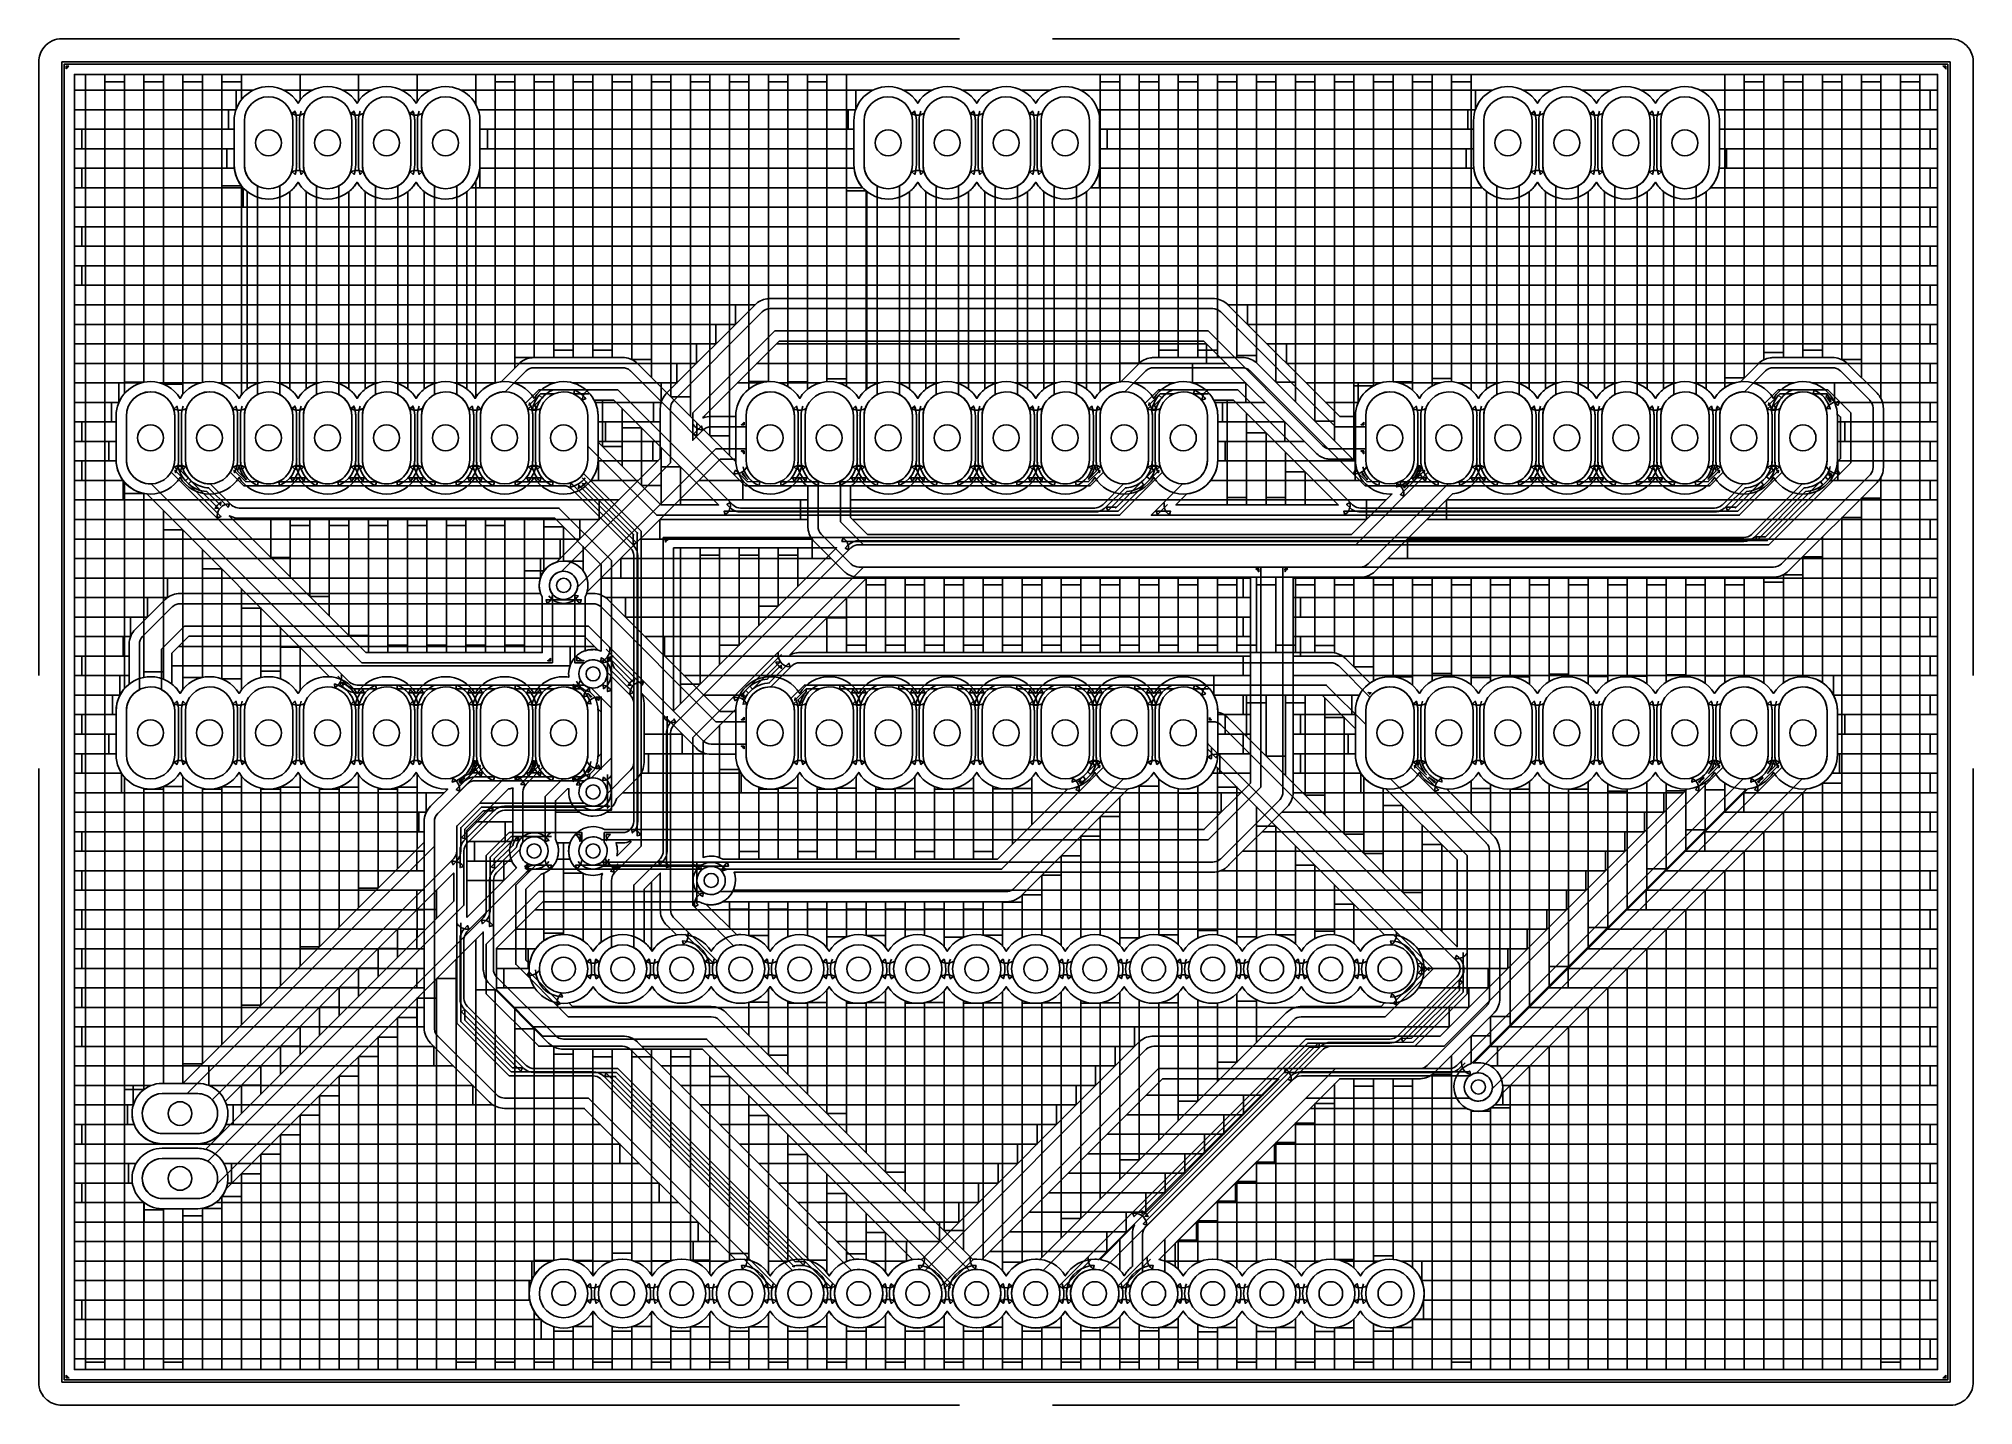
# Model space of a CAD drawing. Extents: x -29 to 3249, y -29 to 2286.
import ezdxf

# ---------------------------------------------------------------- set-up
doc = ezdxf.new("R2010")
doc.units = 0
doc.header["$MEASUREMENT"] = 0
doc.layers.get('0').update_dxf_attribs({"linetype": 'CONTINUOUS'})
for name, color, linetype in [('BoardOutline', 7, 'CONTINUOUS'), ('CuttingOutside', 7, 'CONTINUOUS'), ('DrillPlated', 7, 'CONTINUOUS'), ('InsulateBottom', 7, 'CONTINUOUS'), ('InsulateTop', 7, 'CONTINUOUS')]:
    doc.layers.add(name, color=color, linetype=linetype)

# ---------------------------------------------------------------- blocks, each defined once
blk = doc.blocks.new('T1')
blk.add_circle((0, 0), 12)
blk.add_circle((0, 0), 12)
blk = doc.blocks.new('T2')
blk.add_circle((0, 0), 20)
blk.add_circle((0, 0), 20)
blk = doc.blocks.new('T3')
blk.add_circle((0, 0), 22)
blk.add_circle((0, 0), 22)

msp = doc.modelspace()

# ---------------------------------------------------------------- linework, layer by layer
at = {"layer": 'BoardOutline'}
msp.add_lwpolyline([(10.000001, 10.000001), (10.000001, 2247), (10.000001, 2247), (3209.199951, 2247), (3209.199951, 2247), (3209.199951, 10.000001), (3209.199951, 10.000001), (10.000001, 10.000001)], dxfattribs=at)
msp.add_lwpolyline([(10.000001, 10.000001), (10.000001, 2247), (10.000001, 2247), (3209.199951, 2247), (3209.199951, 2247), (3209.199951, 10.000001), (3209.199951, 10.000001), (10.000001, 10.000001)], dxfattribs=at)
at = {"layer": 'CuttingOutside'}
for points in [[(1530.885742, 2286.435059), (10.000001, 2286.417236), (10.000001, 2286.417236, 0.224434), (-20.433071, 2272.047119), (-20.433071, 2272.047119), (-20.433071, 2272.007813), (-20.433071, 2272.007813, 0.173802), (-29.409449, 2247.007813), (-29.409449, 2247.007813), (-29.429132, 1207.263794)], [(3233.661377, 2277.91333, 0.169059), (3209.212646, 2286.417236), (3209.212646, 2286.417236), (1688.366089, 2286.437012)], [(3248.63916, 1207.263794), (3248.62207, 2247.007813), (3248.62207, 2247.007813, 0.229112), (3233.700684, 2277.874023)], [(-29.426544, 1049.783447), (-29.409449, 10.000001), (-29.409449, 10.000001, 0.226114), (-14.842519, -20.590551), (-14.842519, -20.590551), (-14.76378, -20.629921), (-14.76378, -20.629921, 0.171791), (10.000001, -29.409449), (10.000001, -29.409449), (1530.885864, -29.429132)], [(1688.366211, -29.427286), (3209.212646, -29.409449), (3209.212646, -29.409449, 0.233799), (3240.511719, -13.937008), (3240.511719, -13.937008), (3240.551025, -13.897638), (3240.551025, -13.897638, 0.164485), (3248.62207, 10.000001), (3248.62207, 10.000001), (3248.641846, 1049.783447)]]:
    msp.add_lwpolyline(points, format="xyb", dxfattribs=at)
at = {"layer": 'InsulateBottom'}
for points in [[(3205.511719, 2243.307129), (13.779527, 2243.307129), (13.779527, 2243.307129), (13.779527, 13.779527), (13.779527, 13.779527), (3205.511719, 13.779527), (3205.511719, 13.779527), (3205.511719, 2243.307129)], [(3188.189209, 2225.984375), (31.102364, 2225.984375), (31.102364, 2225.984375), (31.102364, 31.102364), (31.102364, 31.102364), (3188.189209, 31.102364), (3188.189209, 31.102364), (3188.189209, 2225.984375)], [(31.102364, 2199.212646), (334.055115, 2199.212646), (334.055115, 2199.212646), (304.921265, 2199.212646), (304.921265, 2199.212646), (304.921265, 2166.141846)], [(386.023651, 2199.212646), (434.055145, 2199.212646)], [(486.023621, 2199.212646), (534.055115, 2199.212646)], [(586.023621, 2199.212646), (634.055115, 2199.212646)], [(686.023621, 2199.212646), (1384.055054, 2199.212646), (1384.055054, 2199.212646), (1354.921265, 2199.212646), (1354.921265, 2199.212646), (1354.921265, 2166.141846)], [(1436.02356, 2199.212646), (1484.055176, 2199.212646)], [(1536.02356, 2199.212646), (1584.055176, 2199.212646)], [(1636.02356, 2199.212646), (1684.055176, 2199.212646)], [(1736.02356, 2199.212646), (2434.055176, 2199.212646), (2434.055176, 2199.212646), (2404.921387, 2199.212646), (2404.921387, 2199.212646), (2404.921387, 2166.141846)], [(2486.023438, 2199.212646), (2534.055176, 2199.212646)], [(2586.023438, 2199.212646), (2634.055176, 2199.212646)], [(2686.023438, 2199.212646), (2734.055176, 2199.212646)], [(2786.023682, 2199.212646), (3188.189209, 2199.212646), (3188.189209, 2199.212646), (3175.590576, 2199.212646), (3175.590576, 2199.212646), (3175.590576, 2166.141846), (3175.590576, 2166.141846), (3188.189209, 2166.141846), (3188.189209, 2166.141846), (2815.157471, 2166.141846), (2815.157471, 2166.141846), (2827.755859, 2166.141846), (2827.755859, 2166.141846), (2827.755859, 2133.070801), (2827.755859, 2133.070801), (2818.307129, 2133.070801), (2818.307129, 2133.070801), (3188.189209, 2133.070801), (3188.189209, 2133.070801), (3175.590576, 2133.070801), (3175.590576, 2133.070801), (3175.590576, 2100), (3175.590576, 2100), (3188.189209, 2100), (3188.189209, 2100), (2818.307129, 2100), (2818.307129, 2100), (2830.511963, 2100), (2830.511963, 2100), (2830.511963, 2066.928955), (2830.511963, 2066.928955), (2817.91333, 2066.928955), (2817.91333, 2066.928955), (3188.189209, 2066.928955), (3188.189209, 2066.928955), (3175.590576, 2066.928955), (3175.590576, 2066.928955), (3175.590576, 2033.858276), (3175.590576, 2033.858276), (3188.189209, 2033.858276), (3188.189209, 2033.858276), (2803.149658, 2033.858276)], [(31.102364, 2166.141846), (304.921265, 2166.141846), (304.921265, 2166.141846), (292.322845, 2166.141846), (292.322845, 2166.141846), (292.322845, 2133.070801), (292.322845, 2133.070801), (301.771637, 2133.070801), (301.771637, 2133.070801), (31.102364, 2133.070801), (31.102364, 2133.070801), (43.700787, 2133.070801), (43.700787, 2133.070801), (43.700787, 2100), (43.700787, 2100), (31.102364, 2100), (31.102364, 2100), (301.771637, 2100), (301.771637, 2100), (289.566925, 2100), (289.566925, 2100), (289.566925, 2066.928955), (289.566925, 2066.928955), (302.165344, 2066.928955), (302.165344, 2066.928955), (31.102364, 2066.928955), (31.102364, 2066.928955), (43.700787, 2066.928955), (43.700787, 2066.928955), (43.700787, 2033.858276), (43.700787, 2033.858276), (31.102364, 2033.858276), (31.102364, 2033.858276), (316.929138, 2033.858276), (316.929138, 2033.858276), (316.929138, 2000.787476), (316.929138, 2000.787476), (31.102364, 2000.787476), (31.102364, 2000.787476), (3188.189209, 2000.787476), (3188.189209, 2000.787476), (3175.590576, 2000.787476), (3175.590576, 2000.787476), (3175.590576, 1967.716553), (3175.590576, 1967.716553), (3188.189209, 1967.716553), (3188.189209, 1967.716553), (31.102364, 1967.716553), (31.102364, 1967.716553), (43.700787, 1967.716553), (43.700787, 1967.716553), (43.700787, 1934.64563), (43.700787, 1934.64563), (31.102364, 1934.64563), (31.102364, 1934.64563), (3188.189209, 1934.64563), (3188.189209, 1934.64563), (3175.590576, 1934.64563), (3175.590576, 1934.64563), (3175.590576, 1901.574829), (3175.590576, 1901.574829), (3188.189209, 1901.574829), (3188.189209, 1901.574829), (31.102364, 1901.574829), (31.102364, 1901.574829), (43.700787, 1901.574829), (43.700787, 1901.574829), (43.700787, 1868.504028), (43.700787, 1868.504028), (31.102364, 1868.504028), (31.102364, 1868.504028), (3188.189209, 1868.504028), (3188.189209, 1868.504028), (3175.590576, 1868.504028), (3175.590576, 1868.504028), (3175.590576, 1835.433105), (3175.590576, 1835.433105), (3188.189209, 1835.433105), (3188.189209, 1835.433105), (1985.82666, 1835.433105), (1985.82666, 1835.433105), (2018.897583, 1835.433105), (2018.897583, 1835.433105), (2018.897583, 1802.362183)], [(715.157471, 2166.141846), (1354.921265, 2166.141846), (1354.921265, 2166.141846), (1342.322876, 2166.141846), (1342.322876, 2166.141846), (1342.322876, 2133.070801), (1342.322876, 2133.070801), (1351.771606, 2133.070801), (1351.771606, 2133.070801), (718.307129, 2133.070801), (718.307129, 2133.070801), (730.905457, 2133.070801), (730.905457, 2133.070801), (730.905457, 2100), (730.905457, 2100), (718.307129, 2100), (718.307129, 2100), (1351.771606, 2100), (1351.771606, 2100), (1339.566895, 2100), (1339.566895, 2100), (1339.566895, 2066.928955), (1339.566895, 2066.928955), (1352.165405, 2066.928955), (1352.165405, 2066.928955), (717.913391, 2066.928955), (717.913391, 2066.928955), (717.913391, 2033.858276), (717.913391, 2033.858276), (703.149597, 2033.858276), (703.149597, 2033.858276), (1366.929077, 2033.858276)], [(1765.157471, 2166.141846), (2404.921387, 2166.141846), (2404.921387, 2166.141846), (2392.322754, 2166.141846), (2392.322754, 2166.141846), (2392.322754, 2133.070801), (2392.322754, 2133.070801), (2401.771729, 2133.070801), (2401.771729, 2133.070801), (1768.307129, 2133.070801), (1768.307129, 2133.070801), (1780.905518, 2133.070801), (1780.905518, 2133.070801), (1780.905518, 2100), (1780.905518, 2100), (1768.307129, 2100), (1768.307129, 2100), (2401.771729, 2100), (2401.771729, 2100), (2389.566895, 2100), (2389.566895, 2100), (2389.566895, 2066.928955), (2389.566895, 2066.928955), (2402.165283, 2066.928955), (2402.165283, 2066.928955), (1767.91333, 2066.928955), (1767.91333, 2066.928955), (1767.91333, 2033.858276), (1767.91333, 2033.858276), (1753.149658, 2033.858276), (1753.149658, 2033.858276), (2416.929199, 2033.858276)], [(31.102364, 1835.433105), (1184.251953, 1835.433105), (1184.251953, 1835.433105), (1151.18103, 1835.433105), (1151.18103, 1835.433105), (1151.18103, 1802.362183)], [(31.102364, 1802.362183), (1151.18103, 1802.362183), (1151.18103, 1802.362183), (1118.110229, 1802.362183), (1118.110229, 1802.362183), (1118.110229, 1769.29126)], [(2018.897583, 1802.362183), (3188.189209, 1802.362183), (3188.189209, 1802.362183), (3175.590576, 1802.362183), (3175.590576, 1802.362183), (3175.590576, 1769.29126), (3175.590576, 1769.29126), (3188.189209, 1769.29126), (3188.189209, 1769.29126), (2051.968506, 1769.29126), (2051.968506, 1769.29126), (2085.039307, 1769.29126), (2085.039307, 1769.29126), (2085.039307, 1736.220581)], [(31.102364, 1769.29126), (1118.110229, 1769.29126), (1118.110229, 1769.29126), (1085.039307, 1769.29126), (1085.039307, 1769.29126), (1085.039307, 1736.220581)], [(1220.472412, 1769.29126), (1949.606323, 1769.29126), (1949.606323, 1769.29126), (1949.606323, 1736.220581), (1949.606323, 1736.220581), (1982.677246, 1736.220581), (1982.677246, 1736.220581), (1187.401611, 1736.220581), (1187.401611, 1736.220581), (1925.787354, 1736.220581), (1925.787354, 1736.220581), (1925.787354, 1703.149658)], [(31.102364, 1736.220581), (1085.039307, 1736.220581), (1085.039307, 1736.220581), (1051.968506, 1736.220581), (1051.968506, 1736.220581), (1051.968506, 1703.149658)], [(2085.039307, 1736.220581), (3188.189209, 1736.220581), (3188.189209, 1736.220581), (3175.590576, 1736.220581), (3175.590576, 1736.220581), (3175.590576, 1703.149658), (3175.590576, 1703.149658), (3188.189209, 1703.149658), (3188.189209, 1703.149658), (2975.787354, 1703.149658), (2975.787354, 1703.149658), (3013.582764, 1703.149658), (3013.582764, 1703.149658), (3013.582764, 1670.078735)], [(31.102364, 1703.149658), (144.291336, 1703.149658), (144.291336, 1703.149658), (106.496071, 1703.149658), (106.496071, 1703.149658), (106.496071, 1670.078735)], [(175.787399, 1703.149658), (244.291336, 1703.149658)], [(275.787415, 1703.149658), (344.291321, 1703.149658)], [(375.787415, 1703.149658), (444.291321, 1703.149658)], [(475.787415, 1703.149658), (544.291321, 1703.149658)], [(575.787415, 1703.149658), (644.291321, 1703.149658)], [(675.787415, 1703.149658), (744.291382, 1703.149658)], [(775.787354, 1703.149658), (844.291382, 1703.149658)], [(875.787354, 1703.149658), (1051.968506, 1703.149658), (1051.968506, 1703.149658), (1025.196899, 1703.149658), (1025.196899, 1703.149658), (1025.196899, 1670.078735)], [(1154.330688, 1703.149658), (1194.291382, 1703.149658)], [(1225.787354, 1703.149658), (1294.291382, 1703.149658)], [(1325.787354, 1703.149658), (1394.291382, 1703.149658)], [(1425.787354, 1703.149658), (1494.291382, 1703.149658)], [(1525.787354, 1703.149658), (1594.291382, 1703.149658)], [(1625.787354, 1703.149658), (1694.291382, 1703.149658)], [(1725.787354, 1703.149658), (1794.291382, 1703.149658)], [(1825.787354, 1703.149658), (1894.291382, 1703.149658)], [(1925.787354, 1703.149658), (2015.747925, 1703.149658), (2015.747925, 1703.149658), (2015.747925, 1670.078735), (2015.747925, 1670.078735), (2048.818848, 1670.078735), (2048.818848, 1670.078735), (1963.582642, 1670.078735), (1963.582642, 1670.078735), (1976.181152, 1670.078735), (1976.181152, 1670.078735), (1976.181152, 1637.007813), (1976.181152, 1637.007813), (1968.307129, 1637.007813), (1968.307129, 1637.007813), (2081.889893, 1637.007813), (2081.889893, 1637.007813), (2081.889893, 1603.93689), (2081.889893, 1603.93689), (2114.960693, 1603.93689), (2114.960693, 1603.93689), (1968.307129, 1603.93689), (1968.307129, 1603.93689), (1980.905518, 1603.93689), (1980.905518, 1603.93689), (1980.905518, 1570.866211), (1980.905518, 1570.866211), (1968.307129, 1570.866211), (1968.307129, 1570.866211), (2201.771729, 1570.866211), (2201.771729, 1570.866211), (2200.984131, 1570.866211), (2200.984131, 1570.866211), (2200.984131, 1537.795288), (2200.984131, 1537.795288), (2213.582764, 1537.795288), (2213.582764, 1537.795288), (1956.496094, 1537.795288)], [(2118.110352, 1703.149658), (2244.29126, 1703.149658), (2244.29126, 1703.149658), (2206.496094, 1703.149658), (2206.496094, 1703.149658), (2206.496094, 1670.078735)], [(2275.787354, 1703.149658), (2344.29126, 1703.149658)], [(2375.787354, 1703.149658), (2444.29126, 1703.149658)], [(2475.787354, 1703.149658), (2544.291504, 1703.149658)], [(2575.787354, 1703.149658), (2644.291504, 1703.149658)], [(2675.787354, 1703.149658), (2744.291504, 1703.149658)], [(2775.787354, 1703.149658), (2844.291504, 1703.149658)], [(2875.787354, 1703.149658), (2944.291504, 1703.149658)], [(31.102364, 1670.078735), (106.496071, 1670.078735), (106.496071, 1670.078735), (93.897636, 1670.078735), (93.897636, 1670.078735), (93.897636, 1637.007813), (93.897636, 1637.007813), (101.771652, 1637.007813), (101.771652, 1637.007813), (31.102364, 1637.007813), (31.102364, 1637.007813), (43.700787, 1637.007813), (43.700787, 1637.007813), (43.700787, 1603.93689), (43.700787, 1603.93689), (31.102364, 1603.93689), (31.102364, 1603.93689), (101.771652, 1603.93689), (101.771652, 1603.93689), (89.173225, 1603.93689), (89.173225, 1603.93689), (89.173225, 1570.866211), (89.173225, 1570.866211), (101.771652, 1570.866211), (101.771652, 1570.866211), (31.102364, 1570.866211), (31.102364, 1570.866211), (43.700787, 1570.866211), (43.700787, 1570.866211), (43.700787, 1537.795288), (43.700787, 1537.795288), (31.102364, 1537.795288), (31.102364, 1537.795288), (113.58268, 1537.795288), (113.58268, 1537.795288), (113.58268, 1504.724365), (113.58268, 1504.724365), (31.102364, 1504.724365), (31.102364, 1504.724365), (953.543274, 1504.724365), (953.543274, 1504.724365), (920.472473, 1504.724365), (920.472473, 1504.724365), (920.472473, 1471.653442)], [(913.582703, 1670.078735), (1025.196899, 1670.078735), (1025.196899, 1670.078735), (1012.59845, 1670.078735), (1012.59845, 1670.078735), (1012.59845, 1637.007813), (1012.59845, 1637.007813), (1023.818909, 1637.007813), (1023.818909, 1637.007813), (918.307068, 1637.007813), (918.307068, 1637.007813), (930.905518, 1637.007813), (930.905518, 1637.007813), (930.905518, 1603.93689), (930.905518, 1603.93689), (918.307068, 1603.93689), (918.307068, 1603.93689), (1023.818909, 1603.93689), (1023.818909, 1603.93689), (1011.220459, 1603.93689), (1011.220459, 1603.93689), (1011.220459, 1570.866211), (1011.220459, 1570.866211), (1019.685059, 1570.866211), (1019.685059, 1570.866211), (918.307068, 1570.866211), (918.307068, 1570.866211), (919.094482, 1570.866211), (919.094482, 1570.866211), (919.094482, 1537.795288), (919.094482, 1537.795288), (906.496094, 1537.795288), (906.496094, 1537.795288), (986.614197, 1537.795288)], [(2151.181152, 1670.078735), (2206.496094, 1670.078735)], [(3013.582764, 1670.078735), (3188.189209, 1670.078735), (3188.189209, 1670.078735), (3175.590576, 1670.078735), (3175.590576, 1670.078735), (3175.590576, 1637.007813), (3175.590576, 1637.007813), (3188.189209, 1637.007813), (3188.189209, 1637.007813), (3018.307129, 1637.007813), (3018.307129, 1637.007813), (3030.905518, 1637.007813), (3030.905518, 1637.007813), (3030.905518, 1603.93689), (3030.905518, 1603.93689), (3018.307129, 1603.93689), (3018.307129, 1603.93689), (3188.189209, 1603.93689), (3188.189209, 1603.93689), (3175.590576, 1603.93689), (3175.590576, 1603.93689), (3175.590576, 1570.866211), (3175.590576, 1570.866211), (3188.189209, 1570.866211), (3188.189209, 1570.866211), (3018.307129, 1570.866211), (3018.307129, 1570.866211), (3019.094238, 1570.866211), (3019.094238, 1570.866211), (3019.094238, 1537.795288), (3019.094238, 1537.795288), (3006.496094, 1537.795288), (3006.496094, 1537.795288), (3188.189209, 1537.795288), (3188.189209, 1537.795288), (3175.590576, 1537.795288), (3175.590576, 1537.795288), (3175.590576, 1504.724365), (3175.590576, 1504.724365), (3188.189209, 1504.724365), (3188.189209, 1504.724365), (2355.905518, 1504.724365), (2355.905518, 1504.724365), (2355.905518, 1471.653442), (2355.905518, 1471.653442), (2322.834717, 1471.653442), (2322.834717, 1471.653442), (3188.189209, 1471.653442), (3188.189209, 1471.653442), (3175.590576, 1471.653442), (3175.590576, 1471.653442), (3175.590576, 1438.582764), (3175.590576, 1438.582764), (3188.189209, 1438.582764), (3188.189209, 1438.582764), (2289.763672, 1438.582764), (2289.763672, 1438.582764), (2289.763672, 1405.511841), (2289.763672, 1405.511841), (2256.692871, 1405.511841), (2256.692871, 1405.511841), (3188.189209, 1405.511841)], [(1088.976318, 1537.795288), (1163.582642, 1537.795288), (1163.582642, 1537.795288), (1163.582642, 1504.724365), (1163.582642, 1504.724365), (1055.905518, 1504.724365), (1055.905518, 1504.724365), (1273.818848, 1504.724365), (1273.818848, 1504.724365), (1261.220459, 1504.724365), (1261.220459, 1504.724365), (1261.220459, 1471.653442), (1261.220459, 1471.653442), (1273.818848, 1471.653442), (1273.818848, 1471.653442), (1022.834595, 1471.653442), (1022.834595, 1471.653442), (1022.834595, 1438.582764), (1022.834595, 1438.582764), (989.763794, 1438.582764), (989.763794, 1438.582764), (1280.905518, 1438.582764), (1280.905518, 1438.582764), (1280.905518, 1405.511841), (1280.905518, 1405.511841), (1313.385864, 1405.511841), (1313.385864, 1405.511841), (956.692871, 1405.511841), (956.692871, 1405.511841), (956.692871, 1372.440918), (956.692871, 1372.440918), (923.62207, 1372.440918), (923.62207, 1372.440918), (2023.81897, 1372.440918), (2023.81897, 1372.440918), (2011.220459, 1372.440918), (2011.220459, 1372.440918), (2011.220459, 1339.369995), (2011.220459, 1339.369995), (2023.81897, 1339.369995), (2023.81897, 1339.369995), (931.299194, 1339.369995), (931.299194, 1339.369995), (964.960632, 1339.369995), (964.960632, 1339.369995), (964.960632, 1306.299194)], [(1346.259766, 1504.724365), (2253.543457, 1504.724365), (2253.543457, 1504.724365), (2220.472412, 1504.724365), (2220.472412, 1504.724365), (2220.472412, 1471.653442)], [(31.102364, 1471.653442), (920.472473, 1471.653442), (920.472473, 1471.653442), (887.40155, 1471.653442), (887.40155, 1471.653442), (887.40155, 1438.582764)], [(1349.606201, 1471.653442), (2220.472412, 1471.653442)], [(31.102364, 1438.582764), (887.40155, 1438.582764), (887.40155, 1438.582764), (854.33075, 1438.582764), (854.33075, 1438.582764), (854.33075, 1405.511841)], [(31.102364, 1405.511841), (854.33075, 1405.511841), (854.33075, 1405.511841), (820.66925, 1405.511841), (820.66925, 1405.511841), (820.66925, 1372.440918)], [(31.102364, 1372.440918), (820.66925, 1372.440918), (820.66925, 1372.440918), (188.779526, 1372.440918), (188.779526, 1372.440918), (188.779526, 1339.369995)], [(2096.259766, 1372.440918), (3188.189209, 1372.440918), (3188.189209, 1372.440918), (3175.590576, 1372.440918), (3175.590576, 1372.440918), (3175.590576, 1339.369995), (3175.590576, 1339.369995), (3188.189209, 1339.369995), (3188.189209, 1339.369995), (2096.259766, 1339.369995), (2096.259766, 1339.369995), (2108.858154, 1339.369995), (2108.858154, 1339.369995), (2108.858154, 1306.299194), (2108.858154, 1306.299194), (2096.259766, 1306.299194), (2096.259766, 1306.299194), (3188.189209, 1306.299194), (3188.189209, 1306.299194), (3175.590576, 1306.299194), (3175.590576, 1306.299194), (3175.590576, 1273.228394), (3175.590576, 1273.228394), (3188.189209, 1273.228394), (3188.189209, 1273.228394), (2096.259766, 1273.228394), (2096.259766, 1273.228394), (2108.858154, 1273.228394), (2108.858154, 1273.228394), (2108.858154, 1240.157471), (2108.858154, 1240.157471), (2096.259766, 1240.157471), (2096.259766, 1240.157471), (3188.189209, 1240.157471), (3188.189209, 1240.157471), (3175.590576, 1240.157471), (3175.590576, 1240.157471), (3175.590576, 1207.086548), (3175.590576, 1207.086548), (3188.189209, 1207.086548), (3188.189209, 1207.086548), (2096.259766, 1207.086548), (2096.259766, 1207.086548), (3011.614258, 1207.086548), (3011.614258, 1207.086548), (3011.614258, 1174.015747)], [(31.102364, 1339.369995), (188.779526, 1339.369995), (188.779526, 1339.369995), (155.118118, 1339.369995), (155.118118, 1339.369995), (155.118118, 1306.299194)], [(31.102364, 1306.299194), (155.118118, 1306.299194), (155.118118, 1306.299194), (126.377953, 1306.299194), (126.377953, 1306.299194), (126.377953, 1273.228394)], [(964.960632, 1306.299194), (2023.81897, 1306.299194), (2023.81897, 1306.299194), (2011.220459, 1306.299194), (2011.220459, 1306.299194), (2011.220459, 1273.228394), (2011.220459, 1273.228394), (2023.81897, 1273.228394), (2023.81897, 1273.228394), (998.031494, 1273.228394), (998.031494, 1273.228394), (1031.102295, 1273.228394), (1031.102295, 1273.228394), (1031.102295, 1240.157471)], [(31.102364, 1273.228394), (126.377953, 1273.228394), (126.377953, 1273.228394), (113.779526, 1273.228394), (113.779526, 1273.228394), (113.779526, 1240.157471), (113.779526, 1240.157471), (123.818893, 1240.157471), (123.818893, 1240.157471), (31.102364, 1240.157471), (31.102364, 1240.157471), (43.700787, 1240.157471), (43.700787, 1240.157471), (43.700787, 1207.086548), (43.700787, 1207.086548), (31.102364, 1207.086548), (31.102364, 1207.086548), (123.818893, 1207.086548), (123.818893, 1207.086548), (108.267715, 1207.086548), (108.267715, 1207.086548), (108.267715, 1174.015747)], [(207.874023, 1256.692993), (912.204712, 1256.692993), (912.204712, 1256.692993), (870.86615, 1256.692993), (870.86615, 1256.692993), (870.86615, 1223.62207)], [(196.259842, 1223.62207), (870.86615, 1223.62207)], [(1031.102295, 1240.157471), (2023.81897, 1240.157471), (2023.81897, 1240.157471), (2011.220459, 1240.157471), (2011.220459, 1240.157471), (2011.220459, 1207.086548), (2011.220459, 1207.086548), (2023.81897, 1207.086548), (2023.81897, 1207.086548), (1064.173218, 1207.086548), (1064.173218, 1207.086548), (1961.614258, 1207.086548), (1961.614258, 1207.086548), (1961.614258, 1174.015747)], [(31.102364, 1174.015747), (108.267715, 1174.015747), (108.267715, 1174.015747), (95.669296, 1174.015747), (95.669296, 1174.015747), (95.669296, 1140.944824), (95.669296, 1140.944824), (101.771652, 1140.944824), (101.771652, 1140.944824), (31.102364, 1140.944824), (31.102364, 1140.944824), (43.700787, 1140.944824), (43.700787, 1140.944824), (43.700787, 1107.874023), (43.700787, 1107.874023), (31.102364, 1107.874023), (31.102364, 1107.874023), (101.771652, 1107.874023), (101.771652, 1107.874023), (89.173225, 1107.874023), (89.173225, 1107.874023), (89.173225, 1074.803101), (89.173225, 1074.803101), (101.771652, 1074.803101), (101.771652, 1074.803101), (31.102364, 1074.803101), (31.102364, 1074.803101), (43.700787, 1074.803101), (43.700787, 1074.803101), (43.700787, 1041.7323), (43.700787, 1041.7323), (31.102364, 1041.7323), (31.102364, 1041.7323), (110.826775, 1041.7323), (110.826775, 1041.7323), (110.826775, 1008.661438), (110.826775, 1008.661438), (31.102364, 1008.661438), (31.102364, 1008.661438), (657.480286, 1008.661438), (657.480286, 1008.661438), (627.362183, 1008.661438), (627.362183, 1008.661438), (627.362183, 975.590515)], [(1097.244019, 1174.015747), (1158.4646, 1174.015747)], [(1961.614258, 1174.015747), (2023.81897, 1174.015747), (2023.81897, 1174.015747), (2011.220459, 1174.015747), (2011.220459, 1174.015747), (2011.220459, 1140.944824), (2011.220459, 1140.944824), (2023.81897, 1140.944824), (2023.81897, 1140.944824), (1968.307129, 1140.944824), (1968.307129, 1140.944824), (1980.905518, 1140.944824), (1980.905518, 1140.944824), (1980.905518, 1107.874023), (1980.905518, 1107.874023), (1968.307129, 1107.874023), (1968.307129, 1107.874023), (2023.81897, 1107.874023), (2023.81897, 1107.874023), (2011.220459, 1107.874023), (2011.220459, 1107.874023), (2011.220459, 1074.803101), (2011.220459, 1074.803101), (2023.81897, 1074.803101), (2023.81897, 1074.803101), (1968.307129, 1074.803101), (1968.307129, 1074.803101), (1971.850464, 1074.803101), (1971.850464, 1074.803101), (1971.850464, 1041.7323), (1971.850464, 1041.7323), (1959.251953, 1041.7323), (1959.251953, 1041.7323), (2023.81897, 1041.7323)], [(2096.259766, 1174.015747), (2208.4646, 1174.015747), (2208.4646, 1174.015747), (2195.866211, 1174.015747), (2195.866211, 1174.015747), (2195.866211, 1140.944824), (2195.866211, 1140.944824), (2201.771729, 1140.944824), (2201.771729, 1140.944824), (2096.259766, 1140.944824), (2096.259766, 1140.944824), (2108.858154, 1140.944824), (2108.858154, 1140.944824), (2108.858154, 1107.874023), (2108.858154, 1107.874023), (2096.259766, 1107.874023), (2096.259766, 1107.874023), (2201.771729, 1107.874023), (2201.771729, 1107.874023), (2189.17334, 1107.874023), (2189.17334, 1107.874023), (2189.17334, 1074.803101), (2189.17334, 1074.803101), (2201.771729, 1074.803101), (2201.771729, 1074.803101), (2096.259766, 1074.803101), (2096.259766, 1074.803101), (2108.858154, 1074.803101), (2108.858154, 1074.803101), (2108.858154, 1041.7323), (2108.858154, 1041.7323), (2096.259766, 1041.7323), (2096.259766, 1041.7323), (2210.82666, 1041.7323), (2210.82666, 1041.7323), (2210.82666, 1008.661438), (2210.82666, 1008.661438), (2096.259766, 1008.661438), (2096.259766, 1008.661438), (2757.480469, 1008.661438), (2757.480469, 1008.661438), (2724.409424, 1008.661438), (2724.409424, 1008.661438), (2724.409424, 975.590515)], [(3011.614258, 1174.015747), (3188.189209, 1174.015747), (3188.189209, 1174.015747), (3175.590576, 1174.015747), (3175.590576, 1174.015747), (3175.590576, 1140.944824), (3175.590576, 1140.944824), (3188.189209, 1140.944824), (3188.189209, 1140.944824), (3018.307129, 1140.944824), (3018.307129, 1140.944824), (3030.905518, 1140.944824), (3030.905518, 1140.944824), (3030.905518, 1107.874023), (3030.905518, 1107.874023), (3018.307129, 1107.874023), (3018.307129, 1107.874023), (3188.189209, 1107.874023), (3188.189209, 1107.874023), (3175.590576, 1107.874023), (3175.590576, 1107.874023), (3175.590576, 1074.803101), (3175.590576, 1074.803101), (3188.189209, 1074.803101), (3188.189209, 1074.803101), (3018.307129, 1074.803101), (3018.307129, 1074.803101), (3021.850586, 1074.803101), (3021.850586, 1074.803101), (3021.850586, 1041.7323), (3021.850586, 1041.7323), (3009.251953, 1041.7323), (3009.251953, 1041.7323), (3188.189209, 1041.7323), (3188.189209, 1041.7323), (3175.590576, 1041.7323), (3175.590576, 1041.7323), (3175.590576, 1008.661438), (3175.590576, 1008.661438), (3188.189209, 1008.661438), (3188.189209, 1008.661438), (2859.842529, 1008.661438), (2859.842529, 1008.661438), (2859.842529, 975.590515), (2859.842529, 975.590515), (2826.771729, 975.590515), (2826.771729, 975.590515), (3188.189209, 975.590515), (3188.189209, 975.590515), (3175.590576, 975.590515), (3175.590576, 975.590515), (3175.590576, 942.519714), (3175.590576, 942.519714), (3188.189209, 942.519714), (3188.189209, 942.519714), (2793.700684, 942.519714), (2793.700684, 942.519714), (2793.700684, 909.448792), (2793.700684, 909.448792), (2760.629883, 909.448792), (2760.629883, 909.448792), (3188.189209, 909.448792)], [(996.259827, 1107.874023), (1061.02356, 1107.874023), (1061.02356, 1107.874023), (1061.02356, 1074.803101), (1061.02356, 1074.803101), (1101.771606, 1074.803101), (1101.771606, 1074.803101), (996.259827, 1074.803101), (996.259827, 1074.803101), (1003.937012, 1074.803101), (1003.937012, 1074.803101), (1003.937012, 1041.7323), (1003.937012, 1041.7323), (991.338623, 1041.7323), (991.338623, 1041.7323), (1160.826782, 1041.7323), (1160.826782, 1041.7323), (1160.826782, 1008.661438), (1160.826782, 1008.661438), (959.842529, 1008.661438), (959.842529, 1008.661438), (2007.480347, 1008.661438), (2007.480347, 1008.661438), (1974.409424, 1008.661438), (1974.409424, 1008.661438), (1974.409424, 975.590515)], [(31.102364, 975.590515), (627.362183, 975.590515), (627.362183, 975.590515), (614.763794, 975.590515), (614.763794, 975.590515), (614.763794, 942.519714), (614.763794, 942.519714), (623.818909, 942.519714), (623.818909, 942.519714), (31.102364, 942.519714), (31.102364, 942.519714), (43.700787, 942.519714), (43.700787, 942.519714), (43.700787, 909.448792), (43.700787, 909.448792), (31.102364, 909.448792), (31.102364, 909.448792), (623.818909, 909.448792), (623.818909, 909.448792), (611.220459, 909.448792), (611.220459, 909.448792), (611.220459, 876.377991), (611.220459, 876.377991), (623.818909, 876.377991), (623.818909, 876.377991), (31.102364, 876.377991), (31.102364, 876.377991), (43.700787, 876.377991), (43.700787, 876.377991), (43.700787, 843.307068), (43.700787, 843.307068), (31.102364, 843.307068), (31.102364, 843.307068), (623.818909, 843.307068), (623.818909, 843.307068), (611.220459, 843.307068), (611.220459, 843.307068), (611.220459, 810.236206), (611.220459, 810.236206), (623.818909, 810.236206), (623.818909, 810.236206), (31.102364, 810.236206), (31.102364, 810.236206), (43.700787, 810.236206), (43.700787, 810.236206), (43.700787, 777.165344), (43.700787, 777.165344), (31.102364, 777.165344), (31.102364, 777.165344), (623.818909, 777.165344), (623.818909, 777.165344), (611.220459, 777.165344), (611.220459, 777.165344), (611.220459, 744.094482), (611.220459, 744.094482), (623.818909, 744.094482), (623.818909, 744.094482), (31.102364, 744.094482), (31.102364, 744.094482), (43.700787, 744.094482), (43.700787, 744.094482), (43.700787, 711.023621), (43.700787, 711.023621), (31.102364, 711.023621), (31.102364, 711.023621), (623.818909, 711.023621), (623.818909, 711.023621), (611.220459, 711.023621), (611.220459, 711.023621), (611.220459, 677.952759), (611.220459, 677.952759), (623.818909, 677.952759), (623.818909, 677.952759), (31.102364, 677.952759), (31.102364, 677.952759), (43.700787, 677.952759), (43.700787, 677.952759), (43.700787, 644.881897), (43.700787, 644.881897), (31.102364, 644.881897), (31.102364, 644.881897), (623.818909, 644.881897), (623.818909, 644.881897), (611.220459, 644.881897), (611.220459, 644.881897), (611.220459, 611.811035), (611.220459, 611.811035), (623.622009, 611.811035), (623.622009, 611.811035), (31.102364, 611.811035), (31.102364, 611.811035), (43.700787, 611.811035), (43.700787, 611.811035), (43.700787, 578.740173), (43.700787, 578.740173), (31.102364, 578.740173), (31.102364, 578.740173), (640.157471, 578.740173), (640.157471, 578.740173), (640.157471, 545.669312), (640.157471, 545.669312), (673.228394, 545.669312), (673.228394, 545.669312), (31.102364, 545.669312), (31.102364, 545.669312), (258.661438, 545.669312), (258.661438, 545.669312), (258.661438, 512.59845)], [(710.236206, 959.055115), (773.818909, 959.055115), (773.818909, 959.055115), (761.220459, 959.055115), (761.220459, 959.055115), (761.220459, 925.984253), (761.220459, 925.984253), (771.850403, 925.984253), (771.850403, 925.984253), (696.259827, 925.984253), (696.259827, 925.984253), (708.858276, 925.984253), (708.858276, 925.984253), (708.858276, 892.913391), (708.858276, 892.913391), (696.259827, 892.913391), (696.259827, 892.913391), (772.24408, 892.913391), (772.24408, 892.913391), (758.661377, 892.913391), (758.661377, 892.913391), (758.661377, 859.842529)], [(846.259827, 975.590515), (887.204712, 975.590515)], [(932.677185, 975.590515), (1974.409424, 975.590515)], [(2076.771729, 975.590515), (2724.409424, 975.590515), (2724.409424, 975.590515), (2691.338623, 975.590515), (2691.338623, 975.590515), (2691.338623, 942.519714)], [(2043.700806, 942.519714), (2691.338623, 942.519714), (2691.338623, 942.519714), (2658.267822, 942.519714), (2658.267822, 942.519714), (2658.267822, 909.448792)], [(2010.630005, 909.448792), (2658.267822, 909.448792), (2658.267822, 909.448792), (2625.196777, 909.448792), (2625.196777, 909.448792), (2625.196777, 876.377991)], [(696.259827, 859.842529), (758.661377, 859.842529)], [(1973.425171, 876.377991), (2625.196777, 876.377991), (2625.196777, 876.377991), (2592.125977, 876.377991), (2592.125977, 876.377991), (2592.125977, 843.307068)], [(2727.559082, 876.377991), (3188.189209, 876.377991), (3188.189209, 876.377991), (3175.590576, 876.377991), (3175.590576, 876.377991), (3175.590576, 843.307068), (3175.590576, 843.307068), (3188.189209, 843.307068), (3188.189209, 843.307068), (2694.488037, 843.307068), (2694.488037, 843.307068), (2694.488037, 810.236206), (2694.488037, 810.236206), (2661.417236, 810.236206), (2661.417236, 810.236206), (3188.189209, 810.236206), (3188.189209, 810.236206), (3175.590576, 810.236206), (3175.590576, 810.236206), (3175.590576, 777.165344), (3175.590576, 777.165344), (3188.189209, 777.165344), (3188.189209, 777.165344), (2628.34668, 777.165344)], [(1147.834595, 843.307068), (2592.125977, 843.307068), (2592.125977, 843.307068), (2559.054932, 843.307068), (2559.054932, 843.307068), (2559.054932, 810.236206)], [(811.417297, 810.236206), (2559.054932, 810.236206), (2559.054932, 810.236206), (2525.984131, 810.236206), (2525.984131, 810.236206), (2525.984131, 777.165344)], [(778.346436, 777.165344), (2525.984131, 777.165344), (2525.984131, 777.165344), (2492.913574, 777.165344), (2492.913574, 777.165344), (2492.913574, 744.094482)], [(746.259827, 744.094482), (812.59845, 744.094482), (812.59845, 744.094482), (800, 744.094482), (800, 744.094482), (800, 711.023621), (800, 711.023621), (801.574829, 711.023621), (801.574829, 711.023621), (746.259827, 711.023621), (746.259827, 711.023621), (758.858276, 711.023621), (758.858276, 711.023621), (758.858276, 677.952759), (758.858276, 677.952759), (746.259827, 677.952759), (746.259827, 677.952759), (811.417297, 677.952759)], [(2307.283447, 744.094482), (2492.913574, 744.094482), (2492.913574, 744.094482), (2459.842529, 744.094482), (2459.842529, 744.094482), (2459.842529, 711.023621)], [(2595.275635, 744.094482), (3188.189209, 744.094482), (3188.189209, 744.094482), (3175.590576, 744.094482), (3175.590576, 744.094482), (3175.590576, 711.023621), (3175.590576, 711.023621), (3188.189209, 711.023621), (3188.189209, 711.023621), (2562.204834, 711.023621), (2562.204834, 711.023621), (2562.204834, 677.952759), (2562.204834, 677.952759), (2529.133789, 677.952759), (2529.133789, 677.952759), (3188.189209, 677.952759), (3188.189209, 677.952759), (3175.590576, 677.952759), (3175.590576, 677.952759), (3175.590576, 644.881897), (3175.590576, 644.881897), (3188.189209, 644.881897), (3188.189209, 644.881897), (2496.062988, 644.881897)], [(2318.307129, 711.023621), (2459.842529, 711.023621), (2459.842529, 711.023621), (2426.771729, 711.023621), (2426.771729, 711.023621), (2426.771729, 677.952759)], [(2308.4646, 677.952759), (2426.771729, 677.952759), (2426.771729, 677.952759), (2393.700928, 677.952759), (2393.700928, 677.952759), (2393.700928, 644.881897)], [(776.37793, 644.881897), (2393.700928, 644.881897), (2393.700928, 644.881897), (2360.629883, 644.881897), (2360.629883, 644.881897), (2360.629883, 611.811035)], [(809.448853, 611.811035), (2360.629883, 611.811035), (2360.629883, 611.811035), (1827.559082, 611.811035), (1827.559082, 611.811035), (1827.559082, 578.740173)], [(2462.992188, 611.811035), (3188.189209, 611.811035), (3188.189209, 611.811035), (3175.590576, 611.811035), (3175.590576, 611.811035), (3175.590576, 578.740173), (3175.590576, 578.740173), (3188.189209, 578.740173), (3188.189209, 578.740173), (2429.921143, 578.740173), (2429.921143, 578.740173), (2442.519775, 578.740173), (2442.519775, 578.740173), (2442.519775, 545.669312), (2442.519775, 545.669312), (2430.511719, 545.669312), (2430.511719, 545.669312), (3188.189209, 545.669312), (3188.189209, 545.669312), (3175.590576, 545.669312), (3175.590576, 545.669312), (3175.590576, 512.59845), (3175.590576, 512.59845), (3188.189209, 512.59845), (3188.189209, 512.59845), (2451.181152, 512.59845), (2451.181152, 512.59845), (2451.181152, 479.527557), (2451.181152, 479.527557), (2437.992188, 479.527557), (2437.992188, 479.527557), (3188.189209, 479.527557)], [(992.519714, 578.740173), (1827.559082, 578.740173), (1827.559082, 578.740173), (1794.488159, 578.740173), (1794.488159, 578.740173), (1794.488159, 545.669312)], [(1025.590576, 545.669312), (1794.488159, 545.669312), (1794.488159, 545.669312), (1761.417236, 545.669312), (1761.417236, 545.669312), (1761.417236, 512.59845)], [(31.102364, 512.59845), (161.220474, 512.59845), (161.220474, 512.59845), (130.905502, 512.59845), (130.905502, 512.59845), (130.905502, 479.527557)], [(258.661438, 512.59845), (706.299194, 512.59845), (706.299194, 512.59845), (706.299194, 479.527557), (706.299194, 479.527557), (740.551208, 479.527557), (740.551208, 479.527557), (288.976379, 479.527557), (288.976379, 479.527557), (300.196869, 479.527557), (300.196869, 479.527557), (300.196869, 446.456696), (300.196869, 446.456696), (287.598419, 446.456696), (287.598419, 446.456696), (922.440918, 446.456696)], [(1058.661377, 512.59845), (1761.417236, 512.59845), (1761.417236, 512.59845), (1728.346558, 512.59845), (1728.346558, 512.59845), (1728.346558, 479.527557)], [(1847.244141, 496.062988), (2044.881958, 496.062988), (2044.881958, 496.062988), (2011.811035, 496.062988), (2011.811035, 496.062988), (2011.811035, 462.992126)], [(31.102364, 479.527557), (130.905502, 479.527557), (130.905502, 479.527557), (121.062988, 479.527557), (121.062988, 479.527557), (121.062988, 446.456696), (121.062988, 446.456696), (132.283463, 446.456696), (132.283463, 446.456696), (31.102364, 446.456696), (31.102364, 446.456696), (43.700787, 446.456696), (43.700787, 446.456696), (43.700787, 413.385834), (43.700787, 413.385834), (31.102364, 413.385834), (31.102364, 413.385834), (955.51178, 413.385834), (955.51178, 413.385834), (955.51178, 380.314972), (955.51178, 380.314972), (988.582703, 380.314972), (988.582703, 380.314972), (284.448822, 380.314972), (284.448822, 380.314972), (297.047241, 380.314972), (297.047241, 380.314972), (297.047241, 347.24411), (297.047241, 347.24411), (290.551178, 347.24411), (290.551178, 347.24411), (1021.653503, 347.24411), (1021.653503, 347.24411), (1021.653503, 314.173248), (1021.653503, 314.173248), (1054.724487, 314.173248), (1054.724487, 314.173248), (270.866119, 314.173248)], [(1091.7323, 479.527557), (1728.346558, 479.527557), (1728.346558, 479.527557), (1695.275635, 479.527557), (1695.275635, 479.527557), (1695.275635, 446.456696)], [(1814.173218, 462.992126), (2011.811035, 462.992126), (2011.811035, 462.992126), (1978.740112, 462.992126), (1978.740112, 462.992126), (1978.740112, 429.921265)], [(1124.803101, 446.456696), (1695.275635, 446.456696), (1695.275635, 446.456696), (1662.204712, 446.456696), (1662.204712, 446.456696), (1662.204712, 413.385834)], [(1781.102417, 429.921265), (1978.740112, 429.921265), (1978.740112, 429.921265), (1945.669312, 429.921265), (1945.669312, 429.921265), (1945.669312, 396.850403)], [(2097.637695, 446.456696), (3188.189209, 446.456696), (3188.189209, 446.456696), (3175.590576, 446.456696), (3175.590576, 446.456696), (3175.590576, 413.385834), (3175.590576, 413.385834), (3188.189209, 413.385834), (3188.189209, 413.385834), (2064.566895, 413.385834), (2064.566895, 413.385834), (2064.566895, 380.314972), (2064.566895, 380.314972), (2031.496094, 380.314972), (2031.496094, 380.314972), (3188.189209, 380.314972), (3188.189209, 380.314972), (3175.590576, 380.314972), (3175.590576, 380.314972), (3175.590576, 347.24411), (3175.590576, 347.24411), (3188.189209, 347.24411), (3188.189209, 347.24411), (1998.425293, 347.24411), (1998.425293, 347.24411), (1998.425293, 314.173248), (1998.425293, 314.173248), (1965.35437, 314.173248), (1965.35437, 314.173248), (3188.189209, 314.173248), (3188.189209, 314.173248), (3175.590576, 314.173248), (3175.590576, 314.173248), (3175.590576, 281.102356), (3175.590576, 281.102356), (3188.189209, 281.102356), (3188.189209, 281.102356), (1932.283447, 281.102356), (1932.283447, 281.102356), (1932.283447, 248.031494), (1932.283447, 248.031494), (1899.212524, 248.031494), (1899.212524, 248.031494), (3188.189209, 248.031494), (3188.189209, 248.031494), (3175.590576, 248.031494), (3175.590576, 248.031494), (3175.590576, 214.960632), (3175.590576, 214.960632), (3188.189209, 214.960632), (3188.189209, 214.960632), (2279.330811, 214.960632), (2279.330811, 214.960632), (2313.976318, 214.960632), (2313.976318, 214.960632), (2313.976318, 181.889755)], [(1157.874023, 413.385834), (1662.204712, 413.385834), (1662.204712, 413.385834), (1629.133789, 413.385834), (1629.133789, 413.385834), (1629.133789, 380.314972)], [(1748.031494, 396.850403), (1945.669312, 396.850403), (1945.669312, 396.850403), (1912.598389, 396.850403), (1912.598389, 396.850403), (1912.598389, 363.77951)], [(31.102364, 380.314972), (135.43306, 380.314972), (135.43306, 380.314972), (122.834648, 380.314972), (122.834648, 380.314972), (122.834648, 347.24411), (122.834648, 347.24411), (129.330719, 347.24411), (129.330719, 347.24411), (31.102364, 347.24411), (31.102364, 347.24411), (43.700787, 347.24411), (43.700787, 347.24411), (43.700787, 314.173248), (43.700787, 314.173248), (31.102364, 314.173248), (31.102364, 314.173248), (149.015747, 314.173248), (149.015747, 314.173248), (149.015747, 281.102356), (149.015747, 281.102356), (31.102364, 281.102356), (31.102364, 281.102356), (1087.795288, 281.102356), (1087.795288, 281.102356), (1087.795288, 248.031494), (1087.795288, 248.031494), (1120.866211, 248.031494), (1120.866211, 248.031494), (31.102364, 248.031494), (31.102364, 248.031494), (1079.330688, 248.031494), (1079.330688, 248.031494), (1079.330688, 214.960632)], [(1190.944824, 380.314972), (1629.133789, 380.314972), (1629.133789, 380.314972), (1596.062988, 380.314972), (1596.062988, 380.314972), (1596.062988, 347.24411)], [(1714.960571, 363.77951), (1912.598389, 363.77951), (1912.598389, 363.77951), (1879.527588, 363.77951), (1879.527588, 363.77951), (1879.527588, 330.708649)], [(1224.015747, 347.24411), (1596.062988, 347.24411), (1596.062988, 347.24411), (1562.992188, 347.24411), (1562.992188, 347.24411), (1562.992188, 314.173248)], [(1681.889771, 330.708649), (1879.527588, 330.708649), (1879.527588, 330.708649), (1846.456665, 330.708649), (1846.456665, 330.708649), (1846.456665, 297.637787)], [(1257.086548, 314.173248), (1562.992188, 314.173248), (1562.992188, 314.173248), (1529.921265, 314.173248), (1529.921265, 314.173248), (1529.921265, 281.102356)], [(1648.81897, 297.637787), (1846.456665, 297.637787), (1846.456665, 297.637787), (1813.385864, 297.637787), (1813.385864, 297.637787), (1813.385864, 264.566925)], [(1290.157471, 281.102356), (1529.921265, 281.102356), (1529.921265, 281.102356), (1496.850342, 281.102356), (1496.850342, 281.102356), (1496.850342, 248.031494)], [(1615.748047, 264.566925), (1813.385864, 264.566925), (1813.385864, 264.566925), (1780.314941, 264.566925), (1780.314941, 264.566925), (1780.314941, 231.496063)], [(1323.228394, 248.031494), (1496.850342, 248.031494), (1496.850342, 248.031494), (1440.944946, 248.031494), (1440.944946, 248.031494), (1440.944946, 214.960632)], [(1582.677124, 231.496063), (1780.314941, 231.496063)], [(31.102364, 214.960632), (840.157471, 214.960632), (840.157471, 214.960632), (805.905518, 214.960632), (805.905518, 214.960632), (805.905518, 181.889755)], [(879.724426, 214.960632), (940.747986, 214.960632)], [(979.330688, 214.960632), (1040.748047, 214.960632)], [(1079.330688, 214.960632), (1140.748047, 214.960632)], [(1379.133911, 214.960632), (1440.944946, 214.960632)], [(1879.330688, 214.960632), (1940.748047, 214.960632)], [(1979.330811, 214.960632), (2040.748047, 214.960632)], [(2079.330811, 214.960632), (2140.748047, 214.960632)], [(2179.330811, 214.960632), (2240.748047, 214.960632)], [(31.102364, 181.889755), (805.905518, 181.889755), (805.905518, 181.889755), (801.771667, 181.889755), (801.771667, 181.889755), (801.771667, 148.818893), (801.771667, 148.818893), (802.75592, 148.818893), (802.75592, 148.818893), (31.102364, 148.818893), (31.102364, 148.818893), (43.700787, 148.818893), (43.700787, 148.818893), (43.700787, 115.748032), (43.700787, 115.748032), (31.102364, 115.748032), (31.102364, 115.748032), (822.047241, 115.748032), (822.047241, 115.748032), (822.047241, 82.677162), (822.047241, 82.677162), (31.102364, 82.677162), (31.102364, 82.677162), (3188.189209, 82.677162), (3188.189209, 82.677162), (3175.590576, 82.677162), (3175.590576, 82.677162), (3175.590576, 49.6063), (3175.590576, 49.6063), (3188.189209, 49.6063), (3188.189209, 49.6063), (31.102364, 49.6063)], [(2313.976318, 181.889755), (3188.189209, 181.889755), (3188.189209, 181.889755), (3175.590576, 181.889755), (3175.590576, 181.889755), (3175.590576, 148.818893), (3175.590576, 148.818893), (3188.189209, 148.818893), (3188.189209, 148.818893), (2316.929199, 148.818893), (2316.929199, 148.818893), (2316.929199, 115.748032), (2316.929199, 115.748032), (2297.637695, 115.748032), (2297.637695, 115.748032), (3188.189209, 115.748032)]]:
    msp.add_lwpolyline(points, dxfattribs=at)
for points in [[(21.850393, 2239.960693), (17.125984, 2239.960693), (17.125984, 2239.960693), (17.322834, 2235.433105), (17.322834, 2235.433105, -0.096546), (21.850393, 2239.960693)], [(3202.165283, 2239.960693), (3197.440918, 2239.960693), (3197.440918, 2239.960693, -0.100665), (3202.165283, 2235.236328), (3202.165283, 2235.236328), (3202.165283, 2239.960693)], [(610.039368, 2176.968506, -0.263757), (660.039368, 2205.314941), (660.039368, 2205.314941, -0.403376), (718.307129, 2149.212646), (718.307129, 2149.212646), (718.307129, 2149.015625), (718.307129, 2149.015625, -0.023108), (718.307129, 2147.047363), (718.307129, 2147.047363), (718.307129, 2073.031494), (718.307129, 2073.031494, -0.414214), (660.039368, 2014.763672), (660.039368, 2014.763672, -0.263757), (610.039368, 2043.110229), (610.039368, 2043.110229, -0.263757), (560.039368, 2014.763672), (560.039368, 2014.763672, -0.263757), (510.039368, 2043.110229), (510.039368, 2043.110229, -0.263757), (460.039368, 2014.763672), (460.039368, 2014.763672, -0.263757), (410.039368, 2043.110229), (410.039368, 2043.110229, -0.263757), (360.039368, 2014.763672), (360.039368, 2014.763672, -0.414214), (301.771637, 2073.031494), (301.771637, 2073.031494), (301.771637, 2147.047363), (301.771637, 2147.047363, -0.414214), (360.039368, 2205.314941), (360.039368, 2205.314941, -0.263757), (410.039368, 2176.968506), (410.039368, 2176.968506, -0.263757), (460.039368, 2205.314941), (460.039368, 2205.314941, -0.263757), (510.039368, 2176.968506), (510.039368, 2176.968506, -0.263757), (560.039368, 2205.314941), (560.039368, 2205.314941, -0.263757), (610.039368, 2176.968506)], [(1660.039429, 2176.968506, -0.263757), (1710.039307, 2205.314941), (1710.039307, 2205.314941, -0.403376), (1768.307129, 2149.212646), (1768.307129, 2149.212646), (1768.307129, 2149.015625), (1768.307129, 2149.015625, -0.023108), (1768.307129, 2147.047363), (1768.307129, 2147.047363), (1768.307129, 2075), (1768.307129, 2075, -0.023111), (1768.307129, 2073.031494), (1768.307129, 2073.031494, -0.414214), (1710.039307, 2014.763672), (1710.039307, 2014.763672, -0.263757), (1660.039429, 2043.110229), (1660.039429, 2043.110229, -0.263757), (1610.039429, 2014.763672), (1610.039429, 2014.763672, -0.263757), (1560.039429, 2043.110229), (1560.039429, 2043.110229, -0.263757), (1510.039429, 2014.763672), (1510.039429, 2014.763672, -0.263757), (1460.039429, 2043.110229), (1460.039429, 2043.110229, -0.263757), (1410.039429, 2014.763672), (1410.039429, 2014.763672, -0.414214), (1351.771606, 2073.031494), (1351.771606, 2073.031494), (1351.771606, 2147.047363), (1351.771606, 2147.047363, -0.414214), (1410.039429, 2205.314941), (1410.039429, 2205.314941, -0.263757), (1460.039429, 2176.968506), (1460.039429, 2176.968506, -0.263757), (1510.039429, 2205.314941), (1510.039429, 2205.314941, -0.263757), (1560.039429, 2176.968506), (1560.039429, 2176.968506, -0.263757), (1610.039429, 2205.314941), (1610.039429, 2205.314941, -0.263757), (1660.039429, 2176.968506)], [(2710.039307, 2176.968506, -0.263757), (2760.039307, 2205.314941), (2760.039307, 2205.314941, -0.403376), (2818.307129, 2149.212646), (2818.307129, 2149.212646), (2818.307129, 2149.015625), (2818.307129, 2149.015625, -0.023108), (2818.307129, 2147.047363), (2818.307129, 2147.047363), (2818.307129, 2075), (2818.307129, 2075, -0.023111), (2818.307129, 2073.031494), (2818.307129, 2073.031494, -0.414214), (2760.039307, 2014.763672), (2760.039307, 2014.763672, -0.263757), (2710.039307, 2043.110229), (2710.039307, 2043.110229, -0.263756), (2660.039551, 2014.763672), (2660.039551, 2014.763672, -0.263758), (2610.039307, 2043.110229), (2610.039307, 2043.110229, -0.263756), (2560.039551, 2014.763672), (2560.039551, 2014.763672, -0.263758), (2510.039307, 2043.110229), (2510.039307, 2043.110229, -0.263757), (2460.039307, 2014.763672), (2460.039307, 2014.763672, -0.414214), (2401.771729, 2073.031494), (2401.771729, 2073.031494), (2401.771729, 2147.047363), (2401.771729, 2147.047363, -0.414214), (2460.039307, 2205.314941), (2460.039307, 2205.314941, -0.263757), (2510.039307, 2176.968506), (2510.039307, 2176.968506, -0.263758), (2560.039551, 2205.314941), (2560.039551, 2205.314941, -0.263757), (2610.039307, 2176.968506), (2610.039307, 2176.968506, -0.263758), (2660.039551, 2205.314941), (2660.039551, 2205.314941, -0.263757), (2710.039307, 2176.968506)], [(400.984222, 2148.031494, 0.988056), (319.094482, 2147.047363), (319.094482, 2147.047363), (319.094482, 2073.031494), (319.094482, 2073.031494, 1), (400.984222, 2073.031494), (400.984222, 2073.031494), (400.984222, 2147.047363), (400.984222, 2147.047363, 0.049629), (400.984222, 2147.834717), (400.984222, 2147.834717), (400.984222, 2148.031494)], [(420.078735, 2159.448975, -0.128687), (410.039368, 2156.889648), (410.039368, 2156.889648, -0.132996), (399.803131, 2159.448975), (399.803131, 2159.448975), (404.724426, 2163.58252), (404.724426, 2163.58252, -0.08052), (407.677185, 2148.425293), (407.677185, 2148.425293), (407.677185, 2148.818848), (407.677185, 2148.818848, -0.041448), (407.677185, 2147.047363), (407.677185, 2147.047363), (407.677185, 2074.212646), (407.677185, 2074.212646), (407.677185, 2074.803223), (407.677185, 2074.803223, -0.041454), (407.677185, 2073.031494), (407.677185, 2073.031494, -0.088838), (404.921265, 2056.496094), (404.921265, 2056.496094), (400.196869, 2060.629883), (400.196869, 2060.629883, -0.128667), (410.039368, 2063.188965), (410.039368, 2063.188965, -0.128686), (420.078735, 2060.629883), (420.078735, 2060.629883), (415.354309, 2056.496094), (415.354309, 2056.496094, -0.088837), (412.401581, 2073.031494), (412.401581, 2073.031494), (412.401581, 2147.047363), (412.401581, 2147.047363, -0.088836), (415.354309, 2163.58252)], [(500.984253, 2148.031494, 0.988056), (419.094513, 2147.047363), (419.094513, 2147.047363), (419.094513, 2073.031494), (419.094513, 2073.031494, 1), (500.984253, 2073.031494), (500.984253, 2073.031494), (500.984253, 2147.047363), (500.984253, 2147.047363, 0.049629), (500.984253, 2147.834717), (500.984253, 2147.834717), (500.984253, 2148.031494)], [(520.078735, 2159.448975, -0.128687), (510.039368, 2156.889648), (510.039368, 2156.889648, -0.132996), (499.803131, 2159.448975), (499.803131, 2159.448975), (504.724396, 2163.58252), (504.724396, 2163.58252, -0.088836), (507.677185, 2147.047363), (507.677185, 2147.047363), (507.677185, 2074.212646), (507.677185, 2074.212646), (507.677185, 2074.803223), (507.677185, 2074.803223, -0.041454), (507.677185, 2073.031494), (507.677185, 2073.031494, -0.088838), (504.921265, 2056.496094), (504.921265, 2056.496094), (500.196869, 2060.629883), (500.196869, 2060.629883, -0.128667), (510.039368, 2063.188965), (510.039368, 2063.188965, -0.128686), (520.078735, 2060.629883), (520.078735, 2060.629883), (515.354309, 2056.496094), (515.354309, 2056.496094, -0.088837), (512.40155, 2073.031494), (512.40155, 2073.031494), (512.40155, 2147.047363), (512.40155, 2147.047363, -0.088836), (515.354309, 2163.58252)], [(600.984253, 2148.031494, 0.988056), (519.094482, 2147.047363), (519.094482, 2147.047363), (519.094482, 2073.031494), (519.094482, 2073.031494, 1), (600.984253, 2073.031494), (600.984253, 2073.031494), (600.984253, 2147.047363), (600.984253, 2147.047363, 0.049629), (600.984253, 2147.834717), (600.984253, 2147.834717), (600.984253, 2148.031494)], [(620.078735, 2159.448975, -0.128687), (610.039368, 2156.889648), (610.039368, 2156.889648, -0.132995), (599.803162, 2159.448975), (599.803162, 2159.448975), (604.724365, 2163.58252), (604.724365, 2163.58252, -0.088836), (607.677185, 2147.047363), (607.677185, 2147.047363), (607.677185, 2073.031494), (607.677185, 2073.031494, -0.088838), (604.921265, 2056.496094), (604.921265, 2056.496094), (600.196838, 2060.629883), (600.196838, 2060.629883, -0.128667), (610.039368, 2063.188965), (610.039368, 2063.188965, -0.128686), (620.078735, 2060.629883), (620.078735, 2060.629883), (615.354309, 2056.496094), (615.354309, 2056.496094, -0.088837), (612.40155, 2073.031494), (612.40155, 2073.031494), (612.40155, 2147.047363), (612.40155, 2147.047363, -0.088836), (615.354309, 2163.58252)], [(700.984253, 2148.031494, 0.988056), (619.094482, 2147.047363), (619.094482, 2147.047363), (619.094482, 2073.031494), (619.094482, 2073.031494, 1), (700.984253, 2073.031494), (700.984253, 2073.031494), (700.984253, 2147.047363), (700.984253, 2147.047363, 0.049628), (700.984253, 2147.834717), (700.984253, 2147.834717), (700.984253, 2148.031494)], [(1450.984253, 2148.031494, 0.988056), (1369.094482, 2147.047363), (1369.094482, 2147.047363), (1369.094482, 2073.031494), (1369.094482, 2073.031494, 1), (1450.984253, 2073.031494), (1450.984253, 2073.031494), (1450.984253, 2147.047363), (1450.984253, 2147.047363, 0.049629), (1450.984253, 2147.834717), (1450.984253, 2147.834717), (1450.984253, 2148.031494)], [(1470.078735, 2159.448975, -0.128686), (1460.039429, 2156.889648), (1460.039429, 2156.889648, -0.132995), (1449.803223, 2159.448975), (1449.803223, 2159.448975), (1454.724365, 2163.58252), (1454.724365, 2163.58252, -0.08052), (1457.677246, 2148.425293), (1457.677246, 2148.425293), (1457.677246, 2148.818848), (1457.677246, 2148.818848, -0.041448), (1457.677246, 2147.047363), (1457.677246, 2147.047363), (1457.677246, 2074.212646), (1457.677246, 2074.212646), (1457.677246, 2074.803223), (1457.677246, 2074.803223, -0.041454), (1457.677246, 2073.031494), (1457.677246, 2073.031494, -0.088838), (1454.921265, 2056.496094), (1454.921265, 2056.496094), (1450.196899, 2060.629883), (1450.196899, 2060.629883, -0.128667), (1460.039429, 2063.188965), (1460.039429, 2063.188965, -0.128686), (1470.078735, 2060.629883), (1470.078735, 2060.629883), (1465.35437, 2056.496094), (1465.35437, 2056.496094, -0.088837), (1462.401611, 2073.031494), (1462.401611, 2073.031494), (1462.401611, 2147.047363), (1462.401611, 2147.047363, -0.088836), (1465.35437, 2163.58252)], [(1550.984253, 2148.031494, 0.988056), (1469.094482, 2147.047363), (1469.094482, 2147.047363), (1469.094482, 2073.031494), (1469.094482, 2073.031494, 1), (1550.984253, 2073.031494), (1550.984253, 2073.031494), (1550.984253, 2147.047363), (1550.984253, 2147.047363, 0.049629), (1550.984253, 2147.834717), (1550.984253, 2147.834717), (1550.984253, 2148.031494)], [(1570.078735, 2159.448975, -0.128686), (1560.039429, 2156.889648), (1560.039429, 2156.889648, -0.132995), (1549.803223, 2159.448975), (1549.803223, 2159.448975), (1554.724365, 2163.58252), (1554.724365, 2163.58252, -0.08052), (1557.677246, 2148.425293), (1557.677246, 2148.425293), (1557.677246, 2148.818848), (1557.677246, 2148.818848, -0.041448), (1557.677246, 2147.047363), (1557.677246, 2147.047363), (1557.677246, 2074.212646), (1557.677246, 2074.212646), (1557.677246, 2074.803223), (1557.677246, 2074.803223, -0.041454), (1557.677246, 2073.031494), (1557.677246, 2073.031494, -0.088838), (1554.921265, 2056.496094), (1554.921265, 2056.496094), (1550.196899, 2060.629883), (1550.196899, 2060.629883, -0.128667), (1560.039429, 2063.188965), (1560.039429, 2063.188965, -0.128686), (1570.078735, 2060.629883), (1570.078735, 2060.629883), (1565.35437, 2056.496094), (1565.35437, 2056.496094, -0.088837), (1562.401611, 2073.031494), (1562.401611, 2073.031494), (1562.401611, 2147.047363), (1562.401611, 2147.047363, -0.088836), (1565.35437, 2163.58252)], [(1650.984253, 2148.031494, 0.988056), (1569.094482, 2147.047363), (1569.094482, 2147.047363), (1569.094482, 2073.031494), (1569.094482, 2073.031494, 1), (1650.984253, 2073.031494), (1650.984253, 2073.031494), (1650.984253, 2147.047363), (1650.984253, 2147.047363, 0.049629), (1650.984253, 2147.834717), (1650.984253, 2147.834717), (1650.984253, 2148.031494)], [(1670.078735, 2159.448975, -0.128686), (1660.039429, 2156.889648), (1660.039429, 2156.889648, -0.132995), (1649.803223, 2159.448975), (1649.803223, 2159.448975), (1654.724365, 2163.58252), (1654.724365, 2163.58252, -0.088836), (1657.677124, 2147.047363), (1657.677124, 2147.047363), (1657.677124, 2073.031494), (1657.677124, 2073.031494, -0.088839), (1654.921143, 2056.496094), (1654.921143, 2056.496094), (1650.196777, 2060.629883), (1650.196777, 2060.629883, -0.128669), (1660.039429, 2063.188965), (1660.039429, 2063.188965, -0.128686), (1670.078735, 2060.629883), (1670.078735, 2060.629883), (1665.35437, 2056.496094), (1665.35437, 2056.496094, -0.088837), (1662.401611, 2073.031494), (1662.401611, 2073.031494), (1662.401611, 2147.047363), (1662.401611, 2147.047363, -0.088836), (1665.35437, 2163.58252)], [(1750.984253, 2148.031494, 0.988056), (1669.094482, 2147.047363), (1669.094482, 2147.047363), (1669.094482, 2073.031494), (1669.094482, 2073.031494, 1), (1750.984253, 2073.031494), (1750.984253, 2073.031494), (1750.984253, 2147.047363), (1750.984253, 2147.047363, 0.049629), (1750.984253, 2147.834717), (1750.984253, 2147.834717), (1750.984253, 2148.031494)], [(2500.984131, 2148.031494, 0.988056), (2419.094482, 2147.047363), (2419.094482, 2147.047363), (2419.094482, 2073.031494), (2419.094482, 2073.031494, 1), (2500.984131, 2073.031494), (2500.984131, 2073.031494), (2500.984131, 2147.047363), (2500.984131, 2147.047363, 0.049629), (2500.984131, 2147.834717), (2500.984131, 2147.834717), (2500.984131, 2148.031494)], [(2520.078857, 2159.448975, -0.128689), (2510.039307, 2156.889648), (2510.039307, 2156.889648, -0.132994), (2499.803223, 2159.448975), (2499.803223, 2159.448975), (2504.724365, 2163.58252), (2504.724365, 2163.58252, -0.08052), (2507.677002, 2148.425293), (2507.677002, 2148.425293), (2507.677002, 2148.818848), (2507.677002, 2148.818848, -0.041449), (2507.677002, 2147.047363), (2507.677002, 2147.047363), (2507.677002, 2074.212646), (2507.677002, 2074.212646), (2507.677002, 2074.803223), (2507.677002, 2074.803223, -0.041454), (2507.677002, 2073.031494), (2507.677002, 2073.031494, -0.088838), (2504.921387, 2056.496094), (2504.921387, 2056.496094), (2500.197021, 2060.629883), (2500.197021, 2060.629883, -0.128665), (2510.039307, 2063.188965), (2510.039307, 2063.188965, -0.128688), (2520.078857, 2060.629883), (2520.078857, 2060.629883), (2515.354492, 2056.496094), (2515.354492, 2056.496094, -0.088837), (2512.401367, 2073.031494), (2512.401367, 2073.031494), (2512.401367, 2147.047363), (2512.401367, 2147.047363, -0.088836), (2515.354492, 2163.58252)], [(2600.984131, 2148.031494, 0.988056), (2519.094482, 2147.047363), (2519.094482, 2147.047363), (2519.094482, 2073.031494), (2519.094482, 2073.031494, 1), (2600.984131, 2073.031494), (2600.984131, 2073.031494), (2600.984131, 2147.047363), (2600.984131, 2147.047363, 0.049629), (2600.984131, 2147.834717), (2600.984131, 2147.834717), (2600.984131, 2148.031494)], [(2620.078857, 2159.448975, -0.128689), (2610.039307, 2156.889648), (2610.039307, 2156.889648, -0.132994), (2599.803223, 2159.448975), (2599.803223, 2159.448975), (2604.724365, 2163.58252), (2604.724365, 2163.58252, -0.088836), (2607.677002, 2147.047363), (2607.677002, 2147.047363), (2607.677002, 2074.212646), (2607.677002, 2074.212646), (2607.677002, 2074.803223), (2607.677002, 2074.803223, -0.041454), (2607.677002, 2073.031494), (2607.677002, 2073.031494, -0.088838), (2604.921387, 2056.496094), (2604.921387, 2056.496094), (2600.196777, 2060.629883), (2600.196777, 2060.629883, -0.128667), (2610.039307, 2063.188965), (2610.039307, 2063.188965, -0.128688), (2620.078857, 2060.629883), (2620.078857, 2060.629883), (2615.354492, 2056.496094), (2615.354492, 2056.496094, -0.088837), (2612.401367, 2073.031494), (2612.401367, 2073.031494), (2612.401367, 2147.047363), (2612.401367, 2147.047363, -0.088836), (2615.354492, 2163.58252)], [(2700.984131, 2148.031494, 0.988056), (2619.094482, 2147.047363), (2619.094482, 2147.047363), (2619.094482, 2073.031494), (2619.094482, 2073.031494, 1), (2700.984131, 2073.031494), (2700.984131, 2073.031494), (2700.984131, 2147.047363), (2700.984131, 2147.047363, 0.049629), (2700.984131, 2147.834717), (2700.984131, 2147.834717), (2700.984131, 2148.031494)], [(2720.078857, 2159.448975, -0.128689), (2710.039307, 2156.889648), (2710.039307, 2156.889648, -0.132994), (2699.803223, 2159.448975), (2699.803223, 2159.448975), (2704.724365, 2163.58252), (2704.724365, 2163.58252, -0.080521), (2707.677002, 2148.425293), (2707.677002, 2148.425293), (2707.677002, 2148.818848), (2707.677002, 2148.818848, -0.041449), (2707.677002, 2147.047363), (2707.677002, 2147.047363), (2707.677002, 2073.031494), (2707.677002, 2073.031494, -0.088838), (2704.921143, 2056.496094), (2704.921143, 2056.496094), (2700.196777, 2060.629883), (2700.196777, 2060.629883, -0.128667), (2710.039307, 2063.188965), (2710.039307, 2063.188965, -0.128688), (2720.078857, 2060.629883), (2720.078857, 2060.629883), (2715.354492, 2056.496094), (2715.354492, 2056.496094, -0.088838), (2712.401367, 2073.031494), (2712.401367, 2073.031494), (2712.401367, 2147.047363), (2712.401367, 2147.047363, -0.088836), (2715.354492, 2163.58252)], [(2800.984131, 2148.031494, 0.988056), (2719.094482, 2147.047363), (2719.094482, 2147.047363), (2719.094482, 2073.031494), (2719.094482, 2073.031494, 1), (2800.984131, 2073.031494), (2800.984131, 2073.031494), (2800.984131, 2147.047363), (2800.984131, 2147.047363, 0.049629), (2800.984131, 2147.834717), (2800.984131, 2147.834717), (2800.984131, 2148.031494)], [(1960.039307, 1846.259888, -0.171515), (1982.677246, 1838.188965), (1982.677246, 1838.188965), (1982.874023, 1837.992065), (1982.874023, 1837.992065, -0.042935), (1985.629883, 1835.629883), (1985.629883, 1835.629883), (2175, 1646.259888), (2175, 1646.259888), (2201.771729, 1646.259888), (2201.771729, 1646.259888, -0.009256), (2201.771729, 1647.047241), (2201.771729, 1647.047241, -0.414214), (2260.039307, 1705.314941), (2260.039307, 1705.314941, -0.263757), (2310.039307, 1676.968506), (2310.039307, 1676.968506, -0.263757), (2360.039307, 1705.314941), (2360.039307, 1705.314941, -0.263757), (2410.039307, 1676.968506), (2410.039307, 1676.968506, -0.263757), (2460.039307, 1705.314941), (2460.039307, 1705.314941, -0.263757), (2510.039307, 1676.968506), (2510.039307, 1676.968506, -0.263758), (2560.039551, 1705.314941), (2560.039551, 1705.314941, -0.263756), (2610.039307, 1676.968506), (2610.039307, 1676.968506, -0.263758), (2660.039551, 1705.314941), (2660.039551, 1705.314941, -0.263756), (2710.039307, 1676.968506), (2710.039307, 1676.968506, -0.263757), (2760.039307, 1705.314941), (2760.039307, 1705.314941, -0.263757), (2810.039307, 1676.968506), (2810.039307, 1676.968506, -0.263757), (2860.039307, 1705.314941), (2860.039307, 1705.314941, -0.263757), (2910.039307, 1676.968506), (2910.039307, 1676.968506, -0.263757), (2960.039307, 1705.314941), (2960.039307, 1705.314941, -0.414214), (3018.307129, 1647.047241), (3018.307129, 1647.047241), (3018.307129, 1574.999878), (3018.307129, 1574.999878, -0.02311), (3018.307129, 1573.031494), (3018.307129, 1573.031494, -0.414214), (2960.039307, 1514.763794), (2960.039307, 1514.763794, -0.263757), (2910.039307, 1543.110229), (2910.039307, 1543.110229, -0.263757), (2860.039307, 1514.763794), (2860.039307, 1514.763794, -0.263757), (2810.039307, 1543.110229), (2810.039307, 1543.110229, -0.263757), (2760.039307, 1514.763794), (2760.039307, 1514.763794, -0.263757), (2710.039307, 1543.110229), (2710.039307, 1543.110229, -0.263756), (2660.039551, 1514.763794), (2660.039551, 1514.763794, -0.263758), (2610.039307, 1543.110229), (2610.039307, 1543.110229, -0.263756), (2560.039551, 1514.763794), (2560.039551, 1514.763794, -0.263758), (2510.039307, 1543.110229), (2510.039307, 1543.110229, -0.263757), (2460.039307, 1514.763794), (2460.039307, 1514.763794, -0.263757), (2410.039307, 1543.110229), (2410.039307, 1543.110229, -0.233195), (2366.732178, 1515.157593), (2366.732178, 1515.157593), (2366.141846, 1514.960571), (2366.141846, 1514.960571), (2236.811035, 1385.629883), (2236.811035, 1385.629883, -0.019714), (2235.629883, 1384.448853), (2235.629883, 1384.448853, -0.127118), (2220.078613, 1375.196777), (2220.078613, 1375.196777), (2219.291504, 1375), (2219.291504, 1375, -0.0591), (2214.370117, 1374.015747), (2214.370117, 1374.015747), (2211.614258, 1373.818848), (2211.614258, 1373.818848), (2096.259766, 1373.818848), (2096.259766, 1373.818848), (2096.259766, 1012.007874), (2096.259766, 1012.007874, -0.023111), (2096.259766, 1010.039368), (2096.259766, 1010.039368, -0.198912), (2085.629883, 984.448792), (2085.629883, 984.448792), (1987.401611, 886.220459), (1987.401611, 886.220459, -0.059004), (1983.858276, 882.677185), (1983.858276, 882.677185), (1983.464478, 882.480286), (1983.464478, 882.480286, -0.177587), (1960.039307, 873.818909), (1960.039307, 873.818909), (1148.818848, 873.818909), (1148.818848, 873.818909, -0.08661), (1151.18103, 859.842529), (1151.18103, 859.842529, -0.413376), (1110.039307, 818.700806), (1110.039307, 818.700806, -0.127659), (1089.960571, 823.818909), (1089.960571, 823.818909), (825, 823.818909), (825, 823.818909), (746.259827, 745.078735), (746.259827, 745.078735), (746.259827, 675), (746.259827, 675), (825, 596.259827), (825, 596.259827), (960.039368, 596.259827), (960.039368, 596.259827, -0.186957), (984.448792, 586.811035), (984.448792, 586.811035), (984.645691, 586.614197), (984.645691, 586.614197, -0.016434), (985.629883, 585.629944), (985.629883, 585.629944), (1353.346436, 217.913391), (1353.346436, 217.913391), (1353.740112, 217.913391), (1353.740112, 217.913391, -0.026276), (1359.842529, 218.307083), (1359.842529, 218.307083, -0.263993), (1409.842529, 189.960632), (1409.842529, 189.960632), (1410.039429, 189.960632), (1410.039429, 189.960632, -0.263217), (1460.039429, 218.110229), (1460.039429, 218.110229, -0.022831), (1465.35437, 217.913391), (1465.35437, 217.913391), (1466.7323, 217.913391), (1466.7323, 217.913391), (1833.661377, 584.842529), (1833.661377, 584.842529), (1833.661377, 585.039368), (1833.661377, 585.039368, -0.052497), (1837.007813, 587.992126), (1837.007813, 587.992126), (1837.204834, 588.188965), (1837.204834, 588.188965, -0.171683), (1860.039307, 596.259827), (1860.039307, 596.259827), (2345.078857, 596.259827), (2345.078857, 596.259827), (2763.58252, 1014.763794), (2763.58252, 1014.763794), (2760.039307, 1014.763794), (2760.039307, 1014.763794, -0.263757), (2710.039307, 1043.110229), (2710.039307, 1043.110229, -0.263756), (2660.039551, 1014.763794), (2660.039551, 1014.763794, -0.263758), (2610.039307, 1043.110229), (2610.039307, 1043.110229, -0.263756), (2560.039551, 1014.763794), (2560.039551, 1014.763794, -0.263758), (2510.039307, 1043.110229), (2510.039307, 1043.110229, -0.263757), (2460.039307, 1014.763794), (2460.039307, 1014.763794, -0.263757), (2410.039307, 1043.110229), (2410.039307, 1043.110229, -0.263757), (2360.039307, 1014.763794), (2360.039307, 1014.763794, -0.263757), (2310.039307, 1043.110229), (2310.039307, 1043.110229, -0.263757), (2260.039307, 1014.763794), (2260.039307, 1014.763794, -0.414214), (2201.771729, 1073.031494), (2201.771729, 1073.031494), (2201.771729, 1147.047241), (2201.771729, 1147.047241, -0.414214), (2260.039307, 1205.314941), (2260.039307, 1205.314941, -0.263757), (2310.039307, 1176.968506), (2310.039307, 1176.968506, -0.263757), (2360.039307, 1205.314941), (2360.039307, 1205.314941, -0.263757), (2410.039307, 1176.968506), (2410.039307, 1176.968506, -0.263757), (2460.039307, 1205.314941), (2460.039307, 1205.314941, -0.263757), (2510.039307, 1176.968506), (2510.039307, 1176.968506, -0.263758), (2560.039551, 1205.314941), (2560.039551, 1205.314941, -0.263756), (2610.039307, 1176.968506), (2610.039307, 1176.968506, -0.263758), (2660.039551, 1205.314941), (2660.039551, 1205.314941, -0.263756), (2710.039307, 1176.968506), (2710.039307, 1176.968506, -0.263757), (2760.039307, 1205.314941), (2760.039307, 1205.314941, -0.263757), (2810.039307, 1176.968506), (2810.039307, 1176.968506, -0.263757), (2860.039307, 1205.314941), (2860.039307, 1205.314941, -0.263757), (2910.039307, 1176.968506), (2910.039307, 1176.968506, -0.263757), (2960.039307, 1205.314941), (2960.039307, 1205.314941, -0.414214), (3018.307129, 1147.047241), (3018.307129, 1147.047241), (3018.307129, 1073.031494), (3018.307129, 1073.031494, -0.414214), (2960.039307, 1014.763794), (2960.039307, 1014.763794, -0.263757), (2910.039307, 1043.110229), (2910.039307, 1043.110229, -0.233194), (2866.732422, 1015.157471), (2866.732422, 1015.157471), (2866.141846, 1014.960632), (2866.141846, 1014.960632), (2401.574951, 550.393738), (2401.574951, 550.393738), (2401.968506, 550.393738), (2401.968506, 550.393738, -0.024209), (2405.905518, 550.984253), (2405.905518, 550.984253), (2409.645752, 550.984253), (2409.645752, 550.984253), (2409.645752, 551.181091), (2409.645752, 551.181091), (2410.039307, 551.181091), (2410.039307, 551.181091, -0.414303), (2451.181152, 509.842529), (2451.181152, 509.842529, -0.413376), (2410.039307, 468.700775), (2410.039307, 468.700775, -0.127658), (2389.960693, 473.818909), (2389.960693, 473.818909), (2125, 473.818909), (2125, 473.818909), (1868.897583, 217.716537), (1868.897583, 217.716537), (1869.29126, 217.519684), (1869.29126, 217.519684, -0.221298), (1910.039307, 189.960632), (1910.039307, 189.960632, -0.26369), (1960.039307, 218.307083), (1960.039307, 218.307083, -0.263514), (2010.039307, 189.960632), (2010.039307, 189.960632, -0.26369), (2060.039307, 218.307083), (2060.039307, 218.307083, -0.263514), (2110.039307, 189.960632), (2110.039307, 189.960632, -0.26369), (2160.039307, 218.307083), (2160.039307, 218.307083, -0.263514), (2210.039307, 189.960632), (2210.039307, 189.960632, -0.262786), (2259.842529, 218.110229), (2259.842529, 218.110229, -0.414809), (2318.110352, 160.039368), (2318.110352, 160.039368, -0.414214), (2260.039307, 101.968498), (2260.039307, 101.968498, -0.263229), (2210.039307, 129.921265), (2210.039307, 129.921265), (2209.842529, 129.921265), (2209.842529, 129.921265, -0.262585), (2160.039307, 101.771652), (2160.039307, 101.771652, -0.263226), (2110.039307, 129.921265), (2110.039307, 129.921265), (2109.842529, 129.921265), (2109.842529, 129.921265, -0.262585), (2060.039307, 101.771652), (2060.039307, 101.771652, -0.263226), (2010.039307, 129.921265), (2010.039307, 129.921265), (2009.842529, 129.921265), (2009.842529, 129.921265, -0.262584), (1960.039307, 101.771652), (1960.039307, 101.771652, -0.263226), (1910.039307, 129.921265), (1910.039307, 129.921265), (1909.842529, 129.921265), (1909.842529, 129.921265, -0.262584), (1860.039307, 101.771652), (1860.039307, 101.771652, -0.263226), (1810.039307, 129.921265), (1810.039307, 129.921265, -0.241698), (1764.763794, 101.771652), (1764.763794, 101.771652), (1759.842529, 101.574806), (1759.842529, 101.574806), (1755.118164, 101.771652), (1755.118164, 101.771652, -0.241329), (1710.039307, 129.921265), (1710.039307, 129.921265), (1709.842529, 129.921265), (1709.842529, 129.921265, -0.262585), (1660.039429, 101.771652), (1660.039429, 101.771652, -0.263225), (1610.039429, 129.921265), (1610.039429, 129.921265), (1609.842529, 129.921265), (1609.842529, 129.921265, -0.262584), (1560.039429, 101.771652), (1560.039429, 101.771652, -0.263226), (1510.039429, 129.921265), (1510.039429, 129.921265, -0.241698), (1464.763794, 101.771652), (1464.763794, 101.771652), (1459.842529, 101.574806), (1459.842529, 101.574806, -0.264142), (1409.842529, 130.118118), (1409.842529, 130.118118, -0.263892), (1359.842529, 101.771652), (1359.842529, 101.771652, -0.263748), (1309.842529, 130.118118), (1309.842529, 130.118118, -0.263892), (1259.842529, 101.771652), (1259.842529, 101.771652, -0.262508), (1210.039307, 129.921265), (1210.039307, 129.921265), (1209.842529, 129.921265), (1209.842529, 129.921265, -0.262585), (1160.039307, 101.771652), (1160.039307, 101.771652, -0.263226), (1110.039307, 129.921265), (1110.039307, 129.921265), (1109.842529, 129.921265), (1109.842529, 129.921265, -0.262585), (1060.039307, 101.771652), (1060.039307, 101.771652, -0.263225), (1010.039368, 129.921265), (1010.039368, 129.921265), (1009.842529, 129.921265), (1009.842529, 129.921265, -0.262584), (960.039368, 101.771652), (960.039368, 101.771652, -0.263226), (910.039368, 129.921265), (910.039368, 129.921265), (909.842529, 129.921265), (909.842529, 129.921265, -0.263487), (859.842529, 101.574806), (859.842529, 101.574806, -0.413622), (801.574829, 160.039368), (801.574829, 160.039368, -0.414214), (860.039368, 218.503937), (860.039368, 218.503937, -0.263516), (910.039368, 189.960632), (910.039368, 189.960632, -0.26369), (960.039368, 218.307083), (960.039368, 218.307083, -0.263514), (1010.039368, 189.960632), (1010.039368, 189.960632, -0.26369), (1060.039307, 218.307083), (1060.039307, 218.307083, -0.263514), (1110.039307, 189.960632), (1110.039307, 189.960632, -0.221467), (1150.787476, 217.519684), (1150.787476, 217.519684), (1151.18103, 217.716537), (1151.18103, 217.716537), (895.078735, 473.818909), (895.078735, 473.818909), (760.039368, 473.818909), (760.039368, 473.818909), (756.299194, 474.015778), (756.299194, 474.015778, -0.172147), (734.448853, 484.448822), (734.448853, 484.448822), (634.448853, 584.448792), (634.448853, 584.448792, -0.199614), (623.622009, 610.236206), (623.622009, 610.236206, -0.029743), (623.818909, 614.566956), (623.818909, 614.566956), (623.818909, 960.039368), (623.818909, 960.039368, -0.177459), (632.480286, 983.2677), (632.480286, 983.2677), (632.480286, 983.464539), (632.480286, 983.464539, -0.034569), (634.448853, 985.629883), (634.448853, 985.629883), (663.582642, 1014.763794), (663.582642, 1014.763794), (660.039368, 1014.763794), (660.039368, 1014.763794, -0.263757), (610.039368, 1043.110229), (610.039368, 1043.110229, -0.263757), (560.039368, 1014.763794), (560.039368, 1014.763794, -0.263757), (510.039368, 1043.110229), (510.039368, 1043.110229, -0.263757), (460.039368, 1014.763794), (460.039368, 1014.763794, -0.263757), (410.039368, 1043.110229), (410.039368, 1043.110229, -0.263757), (360.039368, 1014.763794), (360.039368, 1014.763794, -0.263757), (310.039368, 1043.110229), (310.039368, 1043.110229, -0.263757), (260.039368, 1014.763794), (260.039368, 1014.763794, -0.263757), (210.039368, 1043.110229), (210.039368, 1043.110229, -0.263757), (160.039368, 1014.763794), (160.039368, 1014.763794, -0.414214), (101.771652, 1073.031494), (101.771652, 1073.031494), (101.771652, 1147.047241), (101.771652, 1147.047241, -0.228914), (123.818893, 1192.716553), (123.818893, 1192.716553), (123.818893, 1260.039429), (123.818893, 1260.039429, -0.198912), (134.448822, 1285.630005), (134.448822, 1285.630005), (183.661407, 1334.842529), (183.661407, 1334.842529), (183.661407, 1335.039307), (183.661407, 1335.039307, -0.052498), (187.007874, 1337.992188), (187.007874, 1337.992188), (187.204727, 1338.188965), (187.204727, 1338.188965, -0.171684), (210.039368, 1346.259766), (210.039368, 1346.259766), (821.062988, 1346.259766), (821.062988, 1346.259766, -0.085286), (818.700806, 1360.039429), (818.700806, 1360.039429, -0.330813), (848.031433, 1399.606201), (848.031433, 1399.606201), (848.62207, 1399.803223), (848.62207, 1399.803223), (1023.818909, 1574.999878), (1023.818909, 1574.999878), (1023.818909, 1660.039429), (1023.818909, 1660.039429, -0.177459), (1032.480347, 1683.2677), (1032.480347, 1683.2677), (1032.480347, 1683.4646), (1032.480347, 1683.4646, -0.034568), (1034.448853, 1685.629883), (1034.448853, 1685.629883), (1184.44873, 1835.629883), (1184.44873, 1835.629883, -0.159382), (1204.527588, 1845.669312), (1204.527588, 1845.669312), (1205.905518, 1845.866089), (1205.905518, 1845.866089, -0.048934), (1210.039307, 1846.259888), (1210.039307, 1846.259888), (1960.039307, 1846.259888)], [(2300.984131, 1647.047241, 1), (2219.094482, 1647.047241), (2219.094482, 1647.047241), (2219.094482, 1628.937012), (2219.094482, 1628.937012), (2167.91333, 1628.937012), (2167.91333, 1628.937012), (1973.425171, 1823.425171), (1973.425171, 1823.425171, 0.06351), (1972.637817, 1824.015747), (1972.637817, 1824.015747), (1972.440918, 1824.212646), (1972.440918, 1824.212646, 0.181704), (1960.039307, 1828.937012), (1960.039307, 1828.937012), (1210.039307, 1828.937012), (1210.039307, 1828.937012, 0.198913), (1196.653564, 1823.425171), (1196.653564, 1823.425171), (1046.653564, 1673.425171), (1046.653564, 1673.425171, 0.035582), (1046.259766, 1673.031494), (1046.259766, 1673.031494), (1046.259766, 1672.834717), (1046.259766, 1672.834717, 0.189327), (1041.141724, 1660.039429), (1041.141724, 1660.039429), (1041.141724, 1567.91333), (1041.141724, 1567.91333), (857.086609, 1383.858276), (857.086609, 1383.858276), (856.299194, 1383.661377), (856.299194, 1383.661377), (856.102356, 1383.661377), (856.102356, 1383.661377, 0.923513), (860.039368, 1336.02356), (860.039368, 1336.02356, 0.375242), (883.661438, 1356.889771), (883.661438, 1356.889771), (1073.425171, 1546.653564), (1073.425171, 1546.653564, 0.022005), (1074.606323, 1547.834595), (1074.606323, 1547.834595), (1117.913452, 1591.141724), (1117.913452, 1591.141724), (1169.094482, 1591.141724), (1169.094482, 1591.141724), (1169.094482, 1573.031494), (1169.094482, 1573.031494, 1), (1250.984253, 1573.031494), (1250.984253, 1573.031494), (1250.984253, 1647.047241), (1250.984253, 1647.047241, 1), (1169.094482, 1647.047241), (1169.094482, 1647.047241), (1169.094482, 1628.937012), (1169.094482, 1628.937012), (1110.039307, 1628.937012), (1110.039307, 1628.937012, 0.177909), (1097.834595, 1624.409424), (1097.834595, 1624.409424), (1097.637817, 1624.212646), (1097.637817, 1624.212646, 0.080718), (1096.653564, 1623.425171), (1096.653564, 1623.425171), (1079.133911, 1605.905518), (1079.133911, 1605.905518), (1078.937012, 1605.905518), (1078.937012, 1605.905518), (1078.937012, 1652.165405), (1078.937012, 1652.165405), (1217.913452, 1791.141724), (1217.913452, 1791.141724), (1952.165283, 1791.141724), (1952.165283, 1791.141724), (2146.653564, 1596.653564), (2146.653564, 1596.653564, 0.150661), (2156.496094, 1591.338623), (2156.496094, 1591.338623), (2157.08667, 1591.338623), (2157.08667, 1591.338623), (2159.842529, 1591.141724), (2159.842529, 1591.141724), (2219.094482, 1591.141724), (2219.094482, 1591.141724), (2219.094482, 1573.031494), (2219.094482, 1573.031494, 1), (2300.984131, 1573.031494), (2300.984131, 1573.031494, 0.049632), (2300.984131, 1573.818848), (2300.984131, 1573.818848), (2300.984131, 1647.047241)], [(1945.078735, 1773.818848), (1225, 1773.818848), (1225, 1773.818848), (1096.259888, 1645.078857), (1096.259888, 1645.078857), (1096.259888, 1643.700806), (1096.259888, 1643.700806), (1096.653564, 1643.700806), (1096.653564, 1643.700806, -0.094722), (1110.039307, 1646.259888), (1110.039307, 1646.259888), (1151.771729, 1646.259888), (1151.771729, 1646.259888, -0.009256), (1151.771729, 1647.047241), (1151.771729, 1647.047241, -0.414214), (1210.039307, 1705.314941), (1210.039307, 1705.314941, -0.263757), (1260.039429, 1676.968506), (1260.039429, 1676.968506, -0.263757), (1310.039429, 1705.314941), (1310.039429, 1705.314941, -0.263757), (1360.039429, 1676.968506), (1360.039429, 1676.968506, -0.263757), (1410.039429, 1705.314941), (1410.039429, 1705.314941, -0.263757), (1460.039429, 1676.968506), (1460.039429, 1676.968506, -0.263757), (1510.039429, 1705.314941), (1510.039429, 1705.314941, -0.263757), (1560.039429, 1676.968506), (1560.039429, 1676.968506, -0.263757), (1610.039429, 1705.314941), (1610.039429, 1705.314941, -0.263757), (1660.039429, 1676.968506), (1660.039429, 1676.968506, -0.263757), (1710.039307, 1705.314941), (1710.039307, 1705.314941, -0.263757), (1760.039307, 1676.968506), (1760.039307, 1676.968506, -0.263757), (1810.039307, 1705.314941), (1810.039307, 1705.314941, -0.263757), (1860.039307, 1676.968506), (1860.039307, 1676.968506, -0.263757), (1910.039307, 1705.314941), (1910.039307, 1705.314941, -0.414214), (1968.307129, 1647.047241), (1968.307129, 1647.047241), (1968.307129, 1573.031494), (1968.307129, 1573.031494, -0.414214), (1910.039307, 1514.763794), (1910.039307, 1514.763794, -0.263757), (1860.039307, 1543.110229), (1860.039307, 1543.110229, -0.263757), (1810.039307, 1514.763794), (1810.039307, 1514.763794, -0.263757), (1760.039307, 1543.110229), (1760.039307, 1543.110229, -0.263757), (1710.039307, 1514.763794), (1710.039307, 1514.763794, -0.263757), (1660.039429, 1543.110229), (1660.039429, 1543.110229, -0.263757), (1610.039429, 1514.763794), (1610.039429, 1514.763794, -0.263757), (1560.039429, 1543.110229), (1560.039429, 1543.110229, -0.263757), (1510.039429, 1514.763794), (1510.039429, 1514.763794, -0.263757), (1460.039429, 1543.110229), (1460.039429, 1543.110229, -0.263757), (1410.039429, 1514.763794), (1410.039429, 1514.763794, -0.263757), (1360.039429, 1543.110229), (1360.039429, 1543.110229, -0.089294), (1346.456787, 1527.559082), (1346.456787, 1527.559082), (1346.259766, 1527.362305), (1346.259766, 1527.362305), (1346.259766, 1475), (1346.259766, 1475), (1375, 1446.259766), (1375, 1446.259766), (2195.078857, 1446.259766), (2195.078857, 1446.259766), (2263.582764, 1514.763794), (2263.582764, 1514.763794), (2260.039307, 1514.763794), (2260.039307, 1514.763794, -0.414214), (2201.771729, 1573.031494), (2201.771729, 1573.031494), (2201.771729, 1573.818848), (2201.771729, 1573.818848), (2158.4646, 1573.818848), (2158.4646, 1573.818848), (2155.708496, 1574.015869), (2155.708496, 1574.015869), (2154.527588, 1574.212646), (2154.527588, 1574.212646, -0.014098), (2153.346436, 1574.409424), (2153.346436, 1574.409424), (2152.362061, 1574.606323), (2152.362061, 1574.606323, -0.144262), (2134.44873, 1584.448853), (2134.44873, 1584.448853), (1945.078735, 1773.818848)], [(810.039368, 1676.968506, -0.263757), (860.039368, 1705.314941), (860.039368, 1705.314941, -0.414214), (918.307068, 1647.047241), (918.307068, 1647.047241), (918.307068, 1573.031494), (918.307068, 1573.031494, -0.414214), (860.039368, 1514.763794), (860.039368, 1514.763794, -0.263757), (810.039368, 1543.110229), (810.039368, 1543.110229, -0.263757), (760.039368, 1514.763794), (760.039368, 1514.763794, -0.263757), (710.039368, 1543.110229), (710.039368, 1543.110229, -0.263757), (660.039368, 1514.763794), (660.039368, 1514.763794, -0.263757), (610.039368, 1543.110229), (610.039368, 1543.110229, -0.263757), (560.039368, 1514.763794), (560.039368, 1514.763794, -0.263757), (510.039368, 1543.110229), (510.039368, 1543.110229, -0.263757), (460.039368, 1514.763794), (460.039368, 1514.763794, -0.263757), (410.039368, 1543.110229), (410.039368, 1543.110229, -0.263757), (360.039368, 1514.763794), (360.039368, 1514.763794, -0.263757), (310.039368, 1543.110229), (310.039368, 1543.110229, -0.263757), (260.039368, 1514.763794), (260.039368, 1514.763794, -0.263757), (210.039368, 1543.110229), (210.039368, 1543.110229, -0.263757), (160.039368, 1514.763794), (160.039368, 1514.763794, -0.414214), (101.771652, 1573.031494), (101.771652, 1573.031494), (101.771652, 1647.047241), (101.771652, 1647.047241, -0.414214), (160.039368, 1705.314941), (160.039368, 1705.314941, -0.263757), (210.039368, 1676.968506), (210.039368, 1676.968506, -0.263757), (260.039368, 1705.314941), (260.039368, 1705.314941, -0.263757), (310.039368, 1676.968506), (310.039368, 1676.968506, -0.263757), (360.039368, 1705.314941), (360.039368, 1705.314941, -0.263757), (410.039368, 1676.968506), (410.039368, 1676.968506, -0.263757), (460.039368, 1705.314941), (460.039368, 1705.314941, -0.263757), (510.039368, 1676.968506), (510.039368, 1676.968506, -0.263757), (560.039368, 1705.314941), (560.039368, 1705.314941, -0.263757), (610.039368, 1676.968506), (610.039368, 1676.968506, -0.263757), (660.039368, 1705.314941), (660.039368, 1705.314941, -0.263757), (710.039368, 1676.968506), (710.039368, 1676.968506, -0.263757), (760.039368, 1705.314941), (760.039368, 1705.314941, -0.263757), (810.039368, 1676.968506)], [(200.984253, 1648.031494, 0.988055), (119.09449, 1647.047241), (119.09449, 1647.047241), (119.09449, 1573.031494), (119.09449, 1573.031494, 1), (200.984253, 1573.031494), (200.984253, 1573.031494), (200.984253, 1647.047241), (200.984253, 1647.047241, 0.049629), (200.984253, 1647.834595), (200.984253, 1647.834595), (200.984253, 1648.031494)], [(300.984253, 1648.031494, 0.988055), (219.094498, 1647.047241), (219.094498, 1647.047241), (219.094498, 1573.031494), (219.094498, 1573.031494, 1), (300.984253, 1573.031494), (300.984253, 1573.031494), (300.984253, 1647.047241), (300.984253, 1647.047241, 0.049629), (300.984253, 1647.834595), (300.984253, 1647.834595), (300.984253, 1648.031494)], [(400.984222, 1648.031494, 0.988055), (319.094482, 1647.047241), (319.094482, 1647.047241), (319.094482, 1573.031494), (319.094482, 1573.031494, 1), (400.984222, 1573.031494), (400.984222, 1573.031494), (400.984222, 1647.047241), (400.984222, 1647.047241, 0.049629), (400.984222, 1647.834595), (400.984222, 1647.834595), (400.984222, 1648.031494)], [(500.984253, 1648.031494, 0.988055), (419.094513, 1647.047241), (419.094513, 1647.047241), (419.094513, 1573.031494), (419.094513, 1573.031494, 1), (500.984253, 1573.031494), (500.984253, 1573.031494), (500.984253, 1647.047241), (500.984253, 1647.047241, 0.049629), (500.984253, 1647.834595), (500.984253, 1647.834595), (500.984253, 1648.031494)], [(600.984253, 1648.031494, 0.988055), (519.094482, 1647.047241), (519.094482, 1647.047241), (519.094482, 1573.031494), (519.094482, 1573.031494, 1), (600.984253, 1573.031494), (600.984253, 1573.031494), (600.984253, 1647.047241), (600.984253, 1647.047241, 0.049629), (600.984253, 1647.834595), (600.984253, 1647.834595), (600.984253, 1648.031494)], [(700.984253, 1648.031494, 0.988055), (619.094482, 1647.047241), (619.094482, 1647.047241), (619.094482, 1573.031494), (619.094482, 1573.031494, 1), (700.984253, 1573.031494), (700.984253, 1573.031494), (700.984253, 1647.047241), (700.984253, 1647.047241, 0.049628), (700.984253, 1647.834595), (700.984253, 1647.834595), (700.984253, 1648.031494)], [(800.984253, 1648.031494, 0.988055), (719.094482, 1647.047241), (719.094482, 1647.047241), (719.094482, 1573.031494), (719.094482, 1573.031494, 1), (800.984253, 1573.031494), (800.984253, 1573.031494), (800.984253, 1647.047241), (800.984253, 1647.047241, 0.049629), (800.984253, 1647.834595), (800.984253, 1647.834595), (800.984253, 1648.031494)], [(900.984253, 1648.031494, 0.988055), (819.094482, 1647.047241), (819.094482, 1647.047241), (819.094482, 1573.031494), (819.094482, 1573.031494, 1), (900.984253, 1573.031494), (900.984253, 1573.031494), (900.984253, 1647.047241), (900.984253, 1647.047241, 0.049629), (900.984253, 1647.834595), (900.984253, 1647.834595), (900.984253, 1648.031494)], [(2400.984131, 1648.031494, 0.988055), (2319.094482, 1647.047241), (2319.094482, 1647.047241), (2319.094482, 1573.031494), (2319.094482, 1573.031494, 0.136149), (2325, 1551.968506), (2325, 1551.968506), (2325, 1551.771606), (2325, 1551.771606), (2202.165283, 1428.937012), (2202.165283, 1428.937012), (1367.913452, 1428.937012), (1367.913452, 1428.937012), (1328.937012, 1467.91333), (1328.937012, 1467.91333), (1328.937012, 1536.811035), (1328.937012, 1536.811035), (1329.330688, 1537.007813), (1329.330688, 1537.007813, 0.276541), (1350.984253, 1573.031494), (1350.984253, 1573.031494), (1350.984253, 1647.047241), (1350.984253, 1647.047241, 0.049629), (1350.984253, 1647.834595), (1350.984253, 1647.834595), (1350.984253, 1648.031494), (1350.984253, 1648.031494, 0.988055), (1269.094482, 1647.047241), (1269.094482, 1647.047241), (1269.094482, 1573.031494), (1269.094482, 1573.031494, 0.276539), (1290.747925, 1537.007813), (1290.747925, 1537.007813), (1291.141724, 1536.811035), (1291.141724, 1536.811035), (1291.141724, 1460.039429), (1291.141724, 1460.039429, 0.195092), (1296.456787, 1446.850342), (1296.456787, 1446.850342), (1346.653564, 1396.653564), (1346.653564, 1396.653564, 0.035582), (1347.047241, 1396.259766), (1347.047241, 1396.259766), (1347.440918, 1396.062988), (1347.440918, 1396.062988, 0.185512), (1360.039429, 1391.141724), (1360.039429, 1391.141724), (2041.141724, 1391.141724), (2041.141724, 1391.141724), (2041.141724, 1017.91333), (2041.141724, 1017.91333), (1952.165283, 928.937012), (1952.165283, 928.937012), (924.606262, 928.937012), (924.606262, 928.937012, 0.621478), (886.023621, 910.039368), (886.023621, 910.039368, 0.413357), (909.842529, 886.023621), (909.842529, 886.023621, 0.16799), (924.606262, 891.141724), (924.606262, 891.141724), (1960.039307, 891.141724), (1960.039307, 891.141724), (1962.598389, 891.338562), (1962.598389, 891.338562, 0.146704), (1972.440918, 895.86615), (1972.440918, 895.86615), (1972.834717, 896.062988), (1972.834717, 896.062988, 0.105937), (1974.015747, 897.24408), (1974.015747, 897.24408), (2073.425049, 996.653503), (2073.425049, 996.653503, 0.035587), (2073.818848, 997.047241), (2073.818848, 997.047241), (2074.015869, 997.24408), (2074.015869, 997.24408, 0.187469), (2078.937012, 1010.039368), (2078.937012, 1010.039368), (2078.937012, 1391.141724), (2078.937012, 1391.141724), (2210.236084, 1391.141724), (2210.236084, 1391.141724), (2212.992188, 1391.338623), (2212.992188, 1391.338623), (2213.582764, 1391.338623), (2213.582764, 1391.338623, 0.150658), (2223.425049, 1396.653564), (2223.425049, 1396.653564), (2358.858154, 1532.08667), (2358.858154, 1532.08667), (2360.039307, 1532.08667), (2360.039307, 1532.08667, 0.414214), (2400.984131, 1573.031494), (2400.984131, 1573.031494), (2400.984131, 1647.047241), (2400.984131, 1647.047241, 0.049632), (2400.984131, 1647.834595), (2400.984131, 1647.834595), (2400.984131, 1648.031494)], [(1450.984253, 1648.031494, 0.988055), (1369.094482, 1647.047241), (1369.094482, 1647.047241), (1369.094482, 1573.031494), (1369.094482, 1573.031494, 1), (1450.984253, 1573.031494), (1450.984253, 1573.031494), (1450.984253, 1647.047241), (1450.984253, 1647.047241, 0.049629), (1450.984253, 1647.834595), (1450.984253, 1647.834595), (1450.984253, 1648.031494)], [(1550.984253, 1648.031494, 0.988055), (1469.094482, 1647.047241), (1469.094482, 1647.047241), (1469.094482, 1573.031494), (1469.094482, 1573.031494, 1), (1550.984253, 1573.031494), (1550.984253, 1573.031494), (1550.984253, 1647.047241), (1550.984253, 1647.047241, 0.049629), (1550.984253, 1647.834595), (1550.984253, 1647.834595), (1550.984253, 1648.031494)], [(1650.984253, 1648.031494, 0.988055), (1569.094482, 1647.047241), (1569.094482, 1647.047241), (1569.094482, 1573.031494), (1569.094482, 1573.031494, 1), (1650.984253, 1573.031494), (1650.984253, 1573.031494), (1650.984253, 1647.047241), (1650.984253, 1647.047241, 0.049629), (1650.984253, 1647.834595), (1650.984253, 1647.834595), (1650.984253, 1648.031494)], [(1750.984253, 1648.031494, 0.988055), (1669.094482, 1647.047241), (1669.094482, 1647.047241), (1669.094482, 1573.031494), (1669.094482, 1573.031494, 1), (1750.984253, 1573.031494), (1750.984253, 1573.031494), (1750.984253, 1647.047241), (1750.984253, 1647.047241, 0.049629), (1750.984253, 1647.834595), (1750.984253, 1647.834595), (1750.984253, 1648.031494)], [(1850.984253, 1648.031494, 0.988055), (1769.094482, 1647.047241), (1769.094482, 1647.047241), (1769.094482, 1573.031494), (1769.094482, 1573.031494, 1), (1850.984253, 1573.031494), (1850.984253, 1573.031494), (1850.984253, 1647.047241), (1850.984253, 1647.047241, 0.049629), (1850.984253, 1647.834595), (1850.984253, 1647.834595), (1850.984253, 1648.031494)], [(1950.984253, 1648.031494, 0.988055), (1869.094482, 1647.047241), (1869.094482, 1647.047241), (1869.094482, 1573.031494), (1869.094482, 1573.031494, 1), (1950.984253, 1573.031494), (1950.984253, 1573.031494), (1950.984253, 1647.047241), (1950.984253, 1647.047241, 0.049627), (1950.984253, 1647.834595), (1950.984253, 1647.834595), (1950.984253, 1648.031494)], [(2500.984131, 1648.031494, 0.988055), (2419.094482, 1647.047241), (2419.094482, 1647.047241), (2419.094482, 1573.031494), (2419.094482, 1573.031494, 1), (2500.984131, 1573.031494), (2500.984131, 1573.031494), (2500.984131, 1647.047241), (2500.984131, 1647.047241, 0.049629), (2500.984131, 1647.834595), (2500.984131, 1647.834595), (2500.984131, 1648.031494)], [(2600.984131, 1648.031494, 0.988055), (2519.094482, 1647.047241), (2519.094482, 1647.047241), (2519.094482, 1573.031494), (2519.094482, 1573.031494, 1), (2600.984131, 1573.031494), (2600.984131, 1573.031494), (2600.984131, 1647.047241), (2600.984131, 1647.047241, 0.049629), (2600.984131, 1647.834595), (2600.984131, 1647.834595), (2600.984131, 1648.031494)], [(2700.984131, 1648.031494, 0.988055), (2619.094482, 1647.047241), (2619.094482, 1647.047241), (2619.094482, 1573.031494), (2619.094482, 1573.031494, 1), (2700.984131, 1573.031494), (2700.984131, 1573.031494), (2700.984131, 1647.047241), (2700.984131, 1647.047241, 0.049629), (2700.984131, 1647.834595), (2700.984131, 1647.834595), (2700.984131, 1648.031494)], [(2800.984131, 1648.031494, 0.988055), (2719.094482, 1647.047241), (2719.094482, 1647.047241), (2719.094482, 1573.031494), (2719.094482, 1573.031494, 1), (2800.984131, 1573.031494), (2800.984131, 1573.031494), (2800.984131, 1647.047241), (2800.984131, 1647.047241, 0.049629), (2800.984131, 1647.834595), (2800.984131, 1647.834595), (2800.984131, 1648.031494)], [(2900.984131, 1648.031494, 0.988055), (2819.094482, 1647.047241), (2819.094482, 1647.047241), (2819.094482, 1573.031494), (2819.094482, 1573.031494, 1), (2900.984131, 1573.031494), (2900.984131, 1573.031494), (2900.984131, 1647.047241), (2900.984131, 1647.047241, 0.049632), (2900.984131, 1647.834595), (2900.984131, 1647.834595), (2900.984131, 1648.031494)], [(3000.984131, 1648.031494, 0.988055), (2919.094238, 1647.047241), (2919.094238, 1647.047241), (2919.094238, 1573.031494), (2919.094238, 1573.031494, 1), (3000.984131, 1573.031494), (3000.984131, 1573.031494), (3000.984131, 1647.047241), (3000.984131, 1647.047241, 0.049632), (3000.984131, 1647.834595), (3000.984131, 1647.834595), (3000.984131, 1648.031494)], [(220.078751, 1659.44873, -0.128686), (210.039368, 1656.889771), (210.039368, 1656.889771, -0.132994), (199.803162, 1659.44873), (199.803162, 1659.44873), (204.724411, 1663.582642), (204.724411, 1663.582642, -0.088837), (207.677155, 1647.047241), (207.677155, 1647.047241), (207.677155, 1573.031494), (207.677155, 1573.031494, -0.088838), (204.921249, 1556.496094), (204.921249, 1556.496094), (200.196838, 1560.629883), (200.196838, 1560.629883, -0.128667), (210.039368, 1563.188965), (210.039368, 1563.188965, -0.128687), (220.078751, 1560.629883), (220.078751, 1560.629883), (215.35434, 1556.496094), (215.35434, 1556.496094, -0.088837), (212.401566, 1573.031494), (212.401566, 1573.031494), (212.401566, 1647.047241), (212.401566, 1647.047241, -0.088837), (215.35434, 1663.582642)], [(320.078735, 1659.44873, -0.128686), (310.039368, 1656.889771), (310.039368, 1656.889771, -0.132994), (299.803162, 1659.44873), (299.803162, 1659.44873), (304.724396, 1663.582642), (304.724396, 1663.582642, -0.080521), (307.677155, 1648.425293), (307.677155, 1648.425293), (307.677155, 1648.81897), (307.677155, 1648.81897, -0.041454), (307.677155, 1647.047241), (307.677155, 1647.047241), (307.677155, 1574.212646), (307.677155, 1574.212646), (307.677155, 1574.803101), (307.677155, 1574.803101, -0.041451), (307.677155, 1573.031494), (307.677155, 1573.031494, -0.088838), (304.921265, 1556.496094), (304.921265, 1556.496094), (300.196869, 1560.629883), (300.196869, 1560.629883, -0.128667), (310.039368, 1563.188965), (310.039368, 1563.188965, -0.128687), (320.078735, 1560.629883), (320.078735, 1560.629883), (315.35434, 1556.496094), (315.35434, 1556.496094, -0.088837), (312.40155, 1573.031494), (312.40155, 1573.031494), (312.40155, 1647.047241), (312.40155, 1647.047241, -0.088837), (315.35434, 1663.582642)], [(420.078735, 1659.44873, -0.128686), (410.039368, 1656.889771), (410.039368, 1656.889771, -0.132994), (399.803131, 1659.44873), (399.803131, 1659.44873), (404.724426, 1663.582642), (404.724426, 1663.582642, -0.088837), (407.677185, 1647.047241), (407.677185, 1647.047241), (407.677185, 1574.212646), (407.677185, 1574.212646), (407.677185, 1574.803101), (407.677185, 1574.803101, -0.041451), (407.677185, 1573.031494), (407.677185, 1573.031494, -0.088838), (404.921265, 1556.496094), (404.921265, 1556.496094), (400.196869, 1560.629883), (400.196869, 1560.629883, -0.128667), (410.039368, 1563.188965), (410.039368, 1563.188965, -0.128687), (420.078735, 1560.629883), (420.078735, 1560.629883), (415.354309, 1556.496094), (415.354309, 1556.496094, -0.088837), (412.401581, 1573.031494), (412.401581, 1573.031494), (412.401581, 1647.047241), (412.401581, 1647.047241, -0.088837), (415.354309, 1663.582642)], [(520.078735, 1659.44873, -0.128686), (510.039368, 1656.889771), (510.039368, 1656.889771, -0.132994), (499.803131, 1659.44873), (499.803131, 1659.44873), (504.724396, 1663.582642), (504.724396, 1663.582642, -0.080521), (507.677185, 1648.425293), (507.677185, 1648.425293), (507.677185, 1648.81897), (507.677185, 1648.81897, -0.041454), (507.677185, 1647.047241), (507.677185, 1647.047241), (507.677185, 1573.031494), (507.677185, 1573.031494, -0.088838), (504.921265, 1556.496094), (504.921265, 1556.496094), (500.196869, 1560.629883), (500.196869, 1560.629883, -0.128667), (510.039368, 1563.188965), (510.039368, 1563.188965, -0.128687), (520.078735, 1560.629883), (520.078735, 1560.629883), (515.354309, 1556.496094), (515.354309, 1556.496094, -0.088837), (512.40155, 1573.031494), (512.40155, 1573.031494), (512.40155, 1647.047241), (512.40155, 1647.047241, -0.088837), (515.354309, 1663.582642)], [(620.078735, 1659.44873, -0.128686), (610.039368, 1656.889771), (610.039368, 1656.889771, -0.132994), (599.803162, 1659.44873), (599.803162, 1659.44873), (604.724365, 1663.582642), (604.724365, 1663.582642, -0.080521), (607.677185, 1648.425293), (607.677185, 1648.425293), (607.677185, 1648.81897), (607.677185, 1648.81897, -0.041454), (607.677185, 1647.047241), (607.677185, 1647.047241), (607.677185, 1573.031494), (607.677185, 1573.031494, -0.088838), (604.921265, 1556.496094), (604.921265, 1556.496094), (600.196838, 1560.629883), (600.196838, 1560.629883, -0.128667), (610.039368, 1563.188965), (610.039368, 1563.188965, -0.128687), (620.078735, 1560.629883), (620.078735, 1560.629883), (615.354309, 1556.496094), (615.354309, 1556.496094, -0.088837), (612.40155, 1573.031494), (612.40155, 1573.031494), (612.40155, 1647.047241), (612.40155, 1647.047241, -0.088837), (615.354309, 1663.582642)], [(720.078735, 1659.44873, -0.128686), (710.039368, 1656.889771), (710.039368, 1656.889771, -0.132995), (699.803101, 1659.44873), (699.803101, 1659.44873), (704.724365, 1663.582642), (704.724365, 1663.582642, -0.088837), (707.677185, 1647.047241), (707.677185, 1647.047241), (707.677185, 1573.031494), (707.677185, 1573.031494, -0.088838), (704.921265, 1556.496094), (704.921265, 1556.496094), (700.196838, 1560.629883), (700.196838, 1560.629883, -0.128667), (710.039368, 1563.188965), (710.039368, 1563.188965, -0.128687), (720.078735, 1560.629883), (720.078735, 1560.629883), (715.354309, 1556.496094), (715.354309, 1556.496094, -0.088837), (712.40155, 1573.031494), (712.40155, 1573.031494), (712.40155, 1647.047241), (712.40155, 1647.047241, -0.088837), (715.354309, 1663.582642)], [(820.078735, 1659.44873, -0.128686), (810.039368, 1656.889771), (810.039368, 1656.889771, -0.132994), (799.803162, 1659.44873), (799.803162, 1659.44873), (804.724365, 1663.582642), (804.724365, 1663.582642, -0.080521), (807.677185, 1648.425293), (807.677185, 1648.425293), (807.677185, 1648.81897), (807.677185, 1648.81897, -0.041454), (807.677185, 1647.047241), (807.677185, 1647.047241), (807.677185, 1574.212646), (807.677185, 1574.212646), (807.677185, 1574.803101), (807.677185, 1574.803101, -0.041451), (807.677185, 1573.031494), (807.677185, 1573.031494, -0.088838), (804.921265, 1556.496094), (804.921265, 1556.496094), (800.196838, 1560.629883), (800.196838, 1560.629883, -0.128667), (810.039368, 1563.188965), (810.039368, 1563.188965, -0.128687), (820.078735, 1560.629883), (820.078735, 1560.629883), (815.35437, 1556.496094), (815.35437, 1556.496094, -0.088837), (812.40155, 1573.031494), (812.40155, 1573.031494), (812.40155, 1647.047241), (812.40155, 1647.047241, -0.088837), (815.35437, 1663.582642)], [(1270.078735, 1659.44873, -0.128685), (1260.039429, 1656.889771), (1260.039429, 1656.889771, -0.132994), (1249.803223, 1659.44873), (1249.803223, 1659.44873), (1254.724365, 1663.582642), (1254.724365, 1663.582642, -0.080521), (1257.677246, 1648.425293), (1257.677246, 1648.425293), (1257.677246, 1648.81897), (1257.677246, 1648.81897, -0.041454), (1257.677246, 1647.047241), (1257.677246, 1647.047241), (1257.677246, 1574.212646), (1257.677246, 1574.212646), (1257.677246, 1574.803101), (1257.677246, 1574.803101, -0.041451), (1257.677246, 1573.031494), (1257.677246, 1573.031494, -0.088838), (1254.921265, 1556.496094), (1254.921265, 1556.496094), (1250.196899, 1560.629883), (1250.196899, 1560.629883, -0.128667), (1260.039429, 1563.188965), (1260.039429, 1563.188965, -0.128686), (1270.078735, 1560.629883), (1270.078735, 1560.629883), (1265.35437, 1556.496094), (1265.35437, 1556.496094, -0.088823), (1262.401611, 1573.031494), (1262.401611, 1573.031494), (1262.401611, 1647.047241), (1262.401611, 1647.047241, -0.088837), (1265.35437, 1663.582642)], [(1370.078735, 1659.44873, -0.128685), (1360.039429, 1656.889771), (1360.039429, 1656.889771, -0.132994), (1349.803223, 1659.44873), (1349.803223, 1659.44873), (1354.724365, 1663.582642), (1354.724365, 1663.582642, -0.088837), (1357.677246, 1647.047241), (1357.677246, 1647.047241), (1357.677246, 1573.031494), (1357.677246, 1573.031494, -0.088824), (1354.921265, 1556.496094), (1354.921265, 1556.496094), (1350.196899, 1560.629883), (1350.196899, 1560.629883, -0.128667), (1360.039429, 1563.188965), (1360.039429, 1563.188965, -0.128686), (1370.078735, 1560.629883), (1370.078735, 1560.629883), (1365.35437, 1556.496094), (1365.35437, 1556.496094, -0.088837), (1362.401611, 1573.031494), (1362.401611, 1573.031494), (1362.401611, 1647.047241), (1362.401611, 1647.047241, -0.088837), (1365.35437, 1663.582642)], [(1470.078735, 1659.44873, -0.128685), (1460.039429, 1656.889771), (1460.039429, 1656.889771, -0.132994), (1449.803223, 1659.44873), (1449.803223, 1659.44873), (1454.724365, 1663.582642), (1454.724365, 1663.582642, -0.080521), (1457.677246, 1648.425293), (1457.677246, 1648.425293), (1457.677246, 1648.81897), (1457.677246, 1648.81897, -0.041454), (1457.677246, 1647.047241), (1457.677246, 1647.047241), (1457.677246, 1573.031494), (1457.677246, 1573.031494, -0.088838), (1454.921265, 1556.496094), (1454.921265, 1556.496094), (1450.196899, 1560.629883), (1450.196899, 1560.629883, -0.128667), (1460.039429, 1563.188965), (1460.039429, 1563.188965, -0.128686), (1470.078735, 1560.629883), (1470.078735, 1560.629883), (1465.35437, 1556.496094), (1465.35437, 1556.496094, -0.088837), (1462.401611, 1573.031494), (1462.401611, 1573.031494), (1462.401611, 1647.047241), (1462.401611, 1647.047241, -0.088837), (1465.35437, 1663.582642)], [(1570.078735, 1659.44873, -0.128685), (1560.039429, 1656.889771), (1560.039429, 1656.889771, -0.132994), (1549.803223, 1659.44873), (1549.803223, 1659.44873), (1554.724365, 1663.582642), (1554.724365, 1663.582642, -0.088837), (1557.677246, 1647.047241), (1557.677246, 1647.047241), (1557.677246, 1574.212646), (1557.677246, 1574.212646), (1557.677246, 1574.803101), (1557.677246, 1574.803101, -0.041451), (1557.677246, 1573.031494), (1557.677246, 1573.031494, -0.088838), (1554.921265, 1556.496094), (1554.921265, 1556.496094), (1550.196899, 1560.629883), (1550.196899, 1560.629883, -0.128667), (1560.039429, 1563.188965), (1560.039429, 1563.188965, -0.128686), (1570.078735, 1560.629883), (1570.078735, 1560.629883), (1565.35437, 1556.496094), (1565.35437, 1556.496094, -0.088837), (1562.401611, 1573.031494), (1562.401611, 1573.031494), (1562.401611, 1647.047241), (1562.401611, 1647.047241, -0.088837), (1565.35437, 1663.582642)], [(1670.078735, 1659.44873, -0.128685), (1660.039429, 1656.889771), (1660.039429, 1656.889771, -0.132994), (1649.803223, 1659.44873), (1649.803223, 1659.44873), (1654.724365, 1663.582642), (1654.724365, 1663.582642, -0.080521), (1657.677124, 1648.425293), (1657.677124, 1648.425293), (1657.677124, 1648.81897), (1657.677124, 1648.81897, -0.041454), (1657.677124, 1647.047241), (1657.677124, 1647.047241), (1657.677124, 1574.212646), (1657.677124, 1574.212646), (1657.677124, 1574.803101), (1657.677124, 1574.803101, -0.041451), (1657.677124, 1573.031494), (1657.677124, 1573.031494, -0.088839), (1654.921143, 1556.496094), (1654.921143, 1556.496094), (1650.196777, 1560.629883), (1650.196777, 1560.629883, -0.128669), (1660.039429, 1563.188965), (1660.039429, 1563.188965, -0.128686), (1670.078735, 1560.629883), (1670.078735, 1560.629883), (1665.35437, 1556.496094), (1665.35437, 1556.496094, -0.088837), (1662.401611, 1573.031494), (1662.401611, 1573.031494), (1662.401611, 1647.047241), (1662.401611, 1647.047241, -0.088837), (1665.35437, 1663.582642)], [(1770.078735, 1659.44873, -0.128686), (1760.039307, 1656.889771), (1760.039307, 1656.889771, -0.132993), (1749.803223, 1659.44873), (1749.803223, 1659.44873), (1754.724365, 1663.582642), (1754.724365, 1663.582642, -0.088837), (1757.677124, 1647.047241), (1757.677124, 1647.047241), (1757.677124, 1573.031494), (1757.677124, 1573.031494, -0.088839), (1754.921143, 1556.496094), (1754.921143, 1556.496094), (1750.196777, 1560.629883), (1750.196777, 1560.629883, -0.128667), (1760.039307, 1563.188965), (1760.039307, 1563.188965, -0.128688), (1770.078735, 1560.629883), (1770.078735, 1560.629883), (1765.35437, 1556.496094), (1765.35437, 1556.496094, -0.088837), (1762.401489, 1573.031494), (1762.401489, 1573.031494), (1762.401489, 1647.047241), (1762.401489, 1647.047241, -0.088837), (1765.35437, 1663.582642)], [(1870.078735, 1659.44873, -0.128686), (1860.039307, 1656.889771), (1860.039307, 1656.889771, -0.132993), (1849.803223, 1659.44873), (1849.803223, 1659.44873), (1854.724365, 1663.582642), (1854.724365, 1663.582642, -0.088837), (1857.677124, 1647.047241), (1857.677124, 1647.047241), (1857.677124, 1573.031494), (1857.677124, 1573.031494, -0.088838), (1854.921387, 1556.496094), (1854.921387, 1556.496094), (1850.196777, 1560.629883), (1850.196777, 1560.629883, -0.128667), (1860.039307, 1563.188965), (1860.039307, 1563.188965, -0.128688), (1870.078735, 1560.629883), (1870.078735, 1560.629883), (1865.35437, 1556.496094), (1865.35437, 1556.496094, -0.088837), (1862.401489, 1573.031494), (1862.401489, 1573.031494), (1862.401489, 1647.047241), (1862.401489, 1647.047241, -0.088837), (1865.35437, 1663.582642)], [(2320.078613, 1659.44873, -0.128685), (2310.039307, 1656.889771), (2310.039307, 1656.889771, -0.132993), (2299.803223, 1659.44873), (2299.803223, 1659.44873), (2304.724365, 1663.582642), (2304.724365, 1663.582642, -0.088837), (2307.677246, 1647.047241), (2307.677246, 1647.047241), (2307.677246, 1573.031494), (2307.677246, 1573.031494, -0.050137), (2306.688477, 1563.48645), (2306.688477, 1563.48645), (2310.039307, 1562.795166), (2310.039307, 1562.795166, -0.115496), (2300.393799, 1541.5354), (2300.393799, 1541.5354), (2312.79541, 1554.133911), (2312.79541, 1554.133911, -0.04468), (2310.039307, 1562.795166), (2310.039307, 1562.795166), (2306.688477, 1563.48645), (2306.688477, 1563.48645, -0.17237), (2290.04248, 1536.016846), (2290.04248, 1536.016846), (2292.125977, 1533.4646), (2292.125977, 1533.4646, -0.049868), (2283.267578, 1527.559082), (2283.267578, 1527.559082, -0.024443), (2284.645752, 1525.590576), (2284.645752, 1525.590576), (2292.125977, 1533.4646), (2292.125977, 1533.4646), (2290.04248, 1536.016846), (2290.04248, 1536.016846, -0.109598), (2271.456787, 1526.771606), (2271.456787, 1526.771606), (2272.047119, 1532.873901), (2272.047119, 1532.873901, -0.291236), (2283.661377, 1514.763794), (2283.661377, 1514.763794), (2283.661377, 1515.157593), (2283.661377, 1515.157593, -0.046622), (2283.661377, 1511.417358), (2283.661377, 1511.417358), (2277.952637, 1514.17334), (2277.952637, 1514.17334), (2318.503906, 1554.921265), (2318.503906, 1554.921265), (2317.91333, 1550.984253), (2317.91333, 1550.984253, -0.121157), (2312.401611, 1573.031494), (2312.401611, 1573.031494), (2312.401611, 1647.047241), (2312.401611, 1647.047241, -0.088837), (2315.354248, 1663.582642)], [(2420.078613, 1659.44873, -0.128685), (2410.039307, 1656.889771), (2410.039307, 1656.889771, -0.132993), (2399.803223, 1659.44873), (2399.803223, 1659.44873), (2404.724365, 1663.582642), (2404.724365, 1663.582642, -0.080521), (2407.677002, 1648.425293), (2407.677002, 1648.425293), (2407.677002, 1648.81897), (2407.677002, 1648.81897, -0.041455), (2407.677002, 1647.047241), (2407.677002, 1647.047241), (2407.677002, 1573.031494), (2407.677002, 1573.031494, -0.088838), (2404.921387, 1556.496094), (2404.921387, 1556.496094), (2400.197021, 1560.629883), (2400.197021, 1560.629883, -0.128665), (2410.039307, 1563.188965), (2410.039307, 1563.188965, -0.128687), (2420.078613, 1560.629883), (2420.078613, 1560.629883), (2415.354248, 1556.496094), (2415.354248, 1556.496094, -0.088837), (2412.401611, 1573.031494), (2412.401611, 1573.031494), (2412.401611, 1647.047241), (2412.401611, 1647.047241, -0.088837), (2415.354248, 1663.582642)], [(2520.078857, 1659.44873, -0.128688), (2510.039307, 1656.889771), (2510.039307, 1656.889771, -0.132993), (2499.803223, 1659.44873), (2499.803223, 1659.44873), (2504.724365, 1663.582642), (2504.724365, 1663.582642, -0.080521), (2507.677002, 1648.425293), (2507.677002, 1648.425293), (2507.677002, 1648.81897), (2507.677002, 1648.81897, -0.041454), (2507.677002, 1647.047241), (2507.677002, 1647.047241), (2507.677002, 1573.031494), (2507.677002, 1573.031494, -0.088838), (2504.921387, 1556.496094), (2504.921387, 1556.496094), (2500.197021, 1560.629883), (2500.197021, 1560.629883, -0.128665), (2510.039307, 1563.188965), (2510.039307, 1563.188965, -0.128689), (2520.078857, 1560.629883), (2520.078857, 1560.629883), (2515.354492, 1556.496094), (2515.354492, 1556.496094, -0.088837), (2512.401367, 1573.031494), (2512.401367, 1573.031494), (2512.401367, 1647.047241), (2512.401367, 1647.047241, -0.088837), (2515.354492, 1663.582642)], [(2620.078857, 1659.44873, -0.128688), (2610.039307, 1656.889771), (2610.039307, 1656.889771, -0.132993), (2599.803223, 1659.44873), (2599.803223, 1659.44873), (2604.724365, 1663.582642), (2604.724365, 1663.582642, -0.080521), (2607.677002, 1648.425293), (2607.677002, 1648.425293), (2607.677002, 1648.81897), (2607.677002, 1648.81897, -0.041454), (2607.677002, 1647.047241), (2607.677002, 1647.047241), (2607.677002, 1573.031494), (2607.677002, 1573.031494, -0.088838), (2604.921387, 1556.496094), (2604.921387, 1556.496094), (2600.196777, 1560.629883), (2600.196777, 1560.629883, -0.128667), (2610.039307, 1563.188965), (2610.039307, 1563.188965, -0.128689), (2620.078857, 1560.629883), (2620.078857, 1560.629883), (2615.354492, 1556.496094), (2615.354492, 1556.496094, -0.088837), (2612.401367, 1573.031494), (2612.401367, 1573.031494), (2612.401367, 1647.047241), (2612.401367, 1647.047241, -0.088837), (2615.354492, 1663.582642)], [(2720.078857, 1659.44873, -0.128688), (2710.039307, 1656.889771), (2710.039307, 1656.889771, -0.132993), (2699.803223, 1659.44873), (2699.803223, 1659.44873), (2704.724365, 1663.582642), (2704.724365, 1663.582642, -0.080521), (2707.677002, 1648.425293), (2707.677002, 1648.425293), (2707.677002, 1648.81897), (2707.677002, 1648.81897, -0.041454), (2707.677002, 1647.047241), (2707.677002, 1647.047241), (2707.677002, 1573.031494), (2707.677002, 1573.031494, -0.088838), (2704.921143, 1556.496094), (2704.921143, 1556.496094), (2700.196777, 1560.629883), (2700.196777, 1560.629883, -0.128667), (2710.039307, 1563.188965), (2710.039307, 1563.188965, -0.128689), (2720.078857, 1560.629883), (2720.078857, 1560.629883), (2715.354492, 1556.496094), (2715.354492, 1556.496094, -0.088838), (2712.401367, 1573.031494), (2712.401367, 1573.031494), (2712.401367, 1647.047241), (2712.401367, 1647.047241, -0.088838), (2715.354492, 1663.582642)], [(2820.078857, 1659.44873, -0.128688), (2810.039307, 1656.889771), (2810.039307, 1656.889771, -0.132993), (2799.803223, 1659.44873), (2799.803223, 1659.44873), (2804.724365, 1663.582642), (2804.724365, 1663.582642, -0.080521), (2807.677002, 1648.425293), (2807.677002, 1648.425293), (2807.677002, 1648.81897), (2807.677002, 1648.81897, -0.041454), (2807.677002, 1647.047241), (2807.677002, 1647.047241), (2807.677002, 1574.212646), (2807.677002, 1574.212646), (2807.677002, 1574.803101), (2807.677002, 1574.803101, -0.041451), (2807.677002, 1573.031494), (2807.677002, 1573.031494, -0.088838), (2804.921143, 1556.496094), (2804.921143, 1556.496094), (2800.196777, 1560.629883), (2800.196777, 1560.629883, -0.128667), (2810.039307, 1563.188965), (2810.039307, 1563.188965, -0.128689), (2820.078857, 1560.629883), (2820.078857, 1560.629883), (2815.354492, 1556.496094), (2815.354492, 1556.496094, -0.088838), (2812.401367, 1573.031494), (2812.401367, 1573.031494), (2812.401367, 1647.047241), (2812.401367, 1647.047241, -0.088838), (2815.354492, 1663.582642)], [(2920.078857, 1659.44873, -0.128688), (2910.039307, 1656.889771), (2910.039307, 1656.889771, -0.132993), (2899.803223, 1659.44873), (2899.803223, 1659.44873), (2904.724365, 1663.582642), (2904.724365, 1663.582642, -0.080521), (2907.677002, 1648.425293), (2907.677002, 1648.425293), (2907.677002, 1648.81897), (2907.677002, 1648.81897, -0.041455), (2907.677002, 1647.047241), (2907.677002, 1647.047241), (2907.677002, 1573.031494), (2907.677002, 1573.031494, -0.088838), (2904.921143, 1556.496094), (2904.921143, 1556.496094), (2900.196777, 1560.629883), (2900.196777, 1560.629883, -0.128667), (2910.039307, 1563.188965), (2910.039307, 1563.188965, -0.128689), (2920.078857, 1560.629883), (2920.078857, 1560.629883), (2915.354492, 1556.496094), (2915.354492, 1556.496094, -0.088838), (2912.401367, 1573.031494), (2912.401367, 1573.031494), (2912.401367, 1647.047241), (2912.401367, 1647.047241, -0.088838), (2915.354492, 1663.582642)], [(1085.629883, 1634.448853), (1085.826782, 1613.97644), (1085.826782, 1613.97644), (1080.118042, 1616.338623), (1080.118042, 1616.338623), (1091.929199, 1628.149536), (1091.929199, 1628.149536, -0.062268), (1093.897583, 1629.921265), (1093.897583, 1629.921265), (1095.275635, 1623.62207), (1095.275635, 1623.62207), (1093.110229, 1623.818848), (1093.110229, 1623.818848, -0.210828), (1079.527588, 1632.677124)], [(1165.748047, 1636.614136, -0.091655), (1161.220459, 1632.283447), (1161.220459, 1632.283447), (1165.748047, 1632.283447), (1165.748047, 1632.283447), (1165.748047, 1636.614136)], [(2215.748047, 1636.614136, -0.091655), (2211.220459, 1632.283447), (2211.220459, 1632.283447), (2215.748047, 1632.283447), (2215.748047, 1632.283447), (2215.748047, 1636.614136)], [(1151.771729, 1573.818848), (1125, 1573.818848), (1125, 1573.818848), (1087.992188, 1536.811035), (1087.992188, 1536.811035, -0.023087), (1085.629883, 1534.448853), (1085.629883, 1534.448853), (899.606262, 1348.425171), (899.606262, 1348.425171, -0.013963), (898.818909, 1346.259766), (898.818909, 1346.259766), (910.039368, 1346.259766), (910.039368, 1346.259766, -0.186957), (934.448792, 1336.811035), (934.448792, 1336.811035), (934.64563, 1336.614258), (934.64563, 1336.614258, -0.016434), (935.629883, 1335.630005), (935.629883, 1335.630005), (1125, 1146.259888), (1125, 1146.259888), (1151.771729, 1146.259888), (1151.771729, 1146.259888), (1151.771729, 1147.047241), (1151.771729, 1147.047241, -0.414214), (1210.039307, 1205.314941), (1210.039307, 1205.314941, -0.263757), (1260.039429, 1176.968506), (1260.039429, 1176.968506, -0.263757), (1310.039429, 1205.314941), (1310.039429, 1205.314941, -0.263757), (1360.039429, 1176.968506), (1360.039429, 1176.968506, -0.263757), (1410.039429, 1205.314941), (1410.039429, 1205.314941, -0.263757), (1460.039429, 1176.968506), (1460.039429, 1176.968506, -0.263757), (1510.039429, 1205.314941), (1510.039429, 1205.314941, -0.263757), (1560.039429, 1176.968506), (1560.039429, 1176.968506, -0.263757), (1610.039429, 1205.314941), (1610.039429, 1205.314941, -0.263757), (1660.039429, 1176.968506), (1660.039429, 1176.968506, -0.263757), (1710.039307, 1205.314941), (1710.039307, 1205.314941, -0.263757), (1760.039307, 1176.968506), (1760.039307, 1176.968506, -0.263757), (1810.039307, 1205.314941), (1810.039307, 1205.314941, -0.263757), (1860.039307, 1176.968506), (1860.039307, 1176.968506, -0.263757), (1910.039307, 1205.314941), (1910.039307, 1205.314941, -0.403375), (1968.307129, 1149.212646), (1968.307129, 1149.212646), (1968.307129, 1149.015747), (1968.307129, 1149.015747, -0.023111), (1968.307129, 1147.047241), (1968.307129, 1147.047241), (1968.307129, 1075), (1968.307129, 1075, -0.023111), (1968.307129, 1073.031494), (1968.307129, 1073.031494, -0.414214), (1910.039307, 1014.763794), (1910.039307, 1014.763794, -0.263757), (1860.039307, 1043.110229), (1860.039307, 1043.110229, -0.263757), (1810.039307, 1014.763794), (1810.039307, 1014.763794, -0.263757), (1760.039307, 1043.110229), (1760.039307, 1043.110229, -0.263757), (1710.039307, 1014.763794), (1710.039307, 1014.763794, -0.263757), (1660.039429, 1043.110229), (1660.039429, 1043.110229, -0.263757), (1610.039429, 1014.763794), (1610.039429, 1014.763794, -0.263757), (1560.039429, 1043.110229), (1560.039429, 1043.110229, -0.263757), (1510.039429, 1014.763794), (1510.039429, 1014.763794, -0.263757), (1460.039429, 1043.110229), (1460.039429, 1043.110229, -0.263757), (1410.039429, 1014.763794), (1410.039429, 1014.763794, -0.263757), (1360.039429, 1043.110229), (1360.039429, 1043.110229, -0.263757), (1310.039429, 1014.763794), (1310.039429, 1014.763794, -0.263757), (1260.039429, 1043.110229), (1260.039429, 1043.110229, -0.263757), (1210.039307, 1014.763794), (1210.039307, 1014.763794, -0.414214), (1151.771729, 1073.031494), (1151.771729, 1073.031494), (1151.771729, 1073.818848), (1151.771729, 1073.818848), (1110.039307, 1073.818848), (1110.039307, 1073.818848, -0.198912), (1084.448853, 1084.448853), (1084.448853, 1084.448853), (992.322815, 1176.574829), (992.322815, 1176.574829, -0.118658), (996.259827, 1160.039307), (996.259827, 1160.039307), (996.259827, 1060.039307), (996.259827, 1060.039307, -0.198912), (985.629883, 1034.448853), (985.629883, 1034.448853), (949.606262, 998.425171), (949.606262, 998.425171, -0.332439), (910.039368, 968.700806), (910.039368, 968.700806, -0.414553), (868.700806, 1010.039368), (868.700806, 1010.039368, -0.032336), (869.094482, 1015.35437), (869.094482, 1015.35437), (868.307068, 1015.35437), (868.307068, 1015.35437, -0.00681), (866.7323, 1015.157471), (866.7323, 1015.157471), (866.141724, 1014.960632), (866.141724, 1014.960632), (846.259827, 995.078735), (846.259827, 995.078735), (846.259827, 929.724426), (846.259827, 929.724426, -0.112975), (851.181091, 912.007874), (851.181091, 912.007874), (851.181091, 911.810974), (851.181091, 911.810974, -0.020797), (851.181091, 910.039368), (851.181091, 910.039368), (851.181091, 909.64563), (851.181091, 909.64563, -0.08282), (848.818909, 896.259827), (848.818909, 896.259827), (871.062988, 896.259827), (871.062988, 896.259827, -0.085398), (868.700806, 910.039368), (868.700806, 910.039368, -0.413061), (909.842529, 951.181091), (909.842529, 951.181091, -0.124965), (929.527527, 946.259827), (929.527527, 946.259827), (1945.078735, 946.259827), (1945.078735, 946.259827), (2023.81897, 1025), (2023.81897, 1025), (2023.81897, 1373.818848), (2023.81897, 1373.818848), (1360.039429, 1373.818848), (1360.039429, 1373.818848), (1356.496094, 1374.015747), (1356.496094, 1374.015747, -0.152159), (1336.811035, 1382.480347), (1336.811035, 1382.480347), (1336.417358, 1382.677124), (1336.417358, 1382.677124, -0.031305), (1334.448853, 1384.448853), (1334.448853, 1384.448853), (1284.448853, 1434.448853), (1284.448853, 1434.448853, -0.173466), (1274.212646, 1456.496094), (1274.212646, 1456.496094), (1274.015747, 1456.692993), (1274.015747, 1456.692993, -0.039418), (1273.818848, 1460.039429), (1273.818848, 1460.039429), (1273.818848, 1527.362305), (1273.818848, 1527.362305), (1273.62207, 1527.559082), (1273.62207, 1527.559082, -0.089294), (1260.039429, 1543.110229), (1260.039429, 1543.110229, -0.263757), (1210.039307, 1514.763794), (1210.039307, 1514.763794, -0.414214), (1151.771729, 1573.031494), (1151.771729, 1573.031494), (1151.771729, 1573.818848)], [(1165.748047, 1587.795288), (1161.02356, 1587.795288), (1161.02356, 1587.795288, -0.100665), (1165.748047, 1583.070923), (1165.748047, 1583.070923), (1165.748047, 1587.795288)], [(2215.748047, 1587.795288), (2211.023682, 1587.795288), (2211.023682, 1587.795288, -0.100663), (2215.748047, 1583.070923), (2215.748047, 1583.070923), (2215.748047, 1587.795288)], [(2037.795288, 1387.795288), (2033.070923, 1387.795288), (2033.070923, 1387.795288, -0.100663), (2037.795288, 1383.070923), (2037.795288, 1383.070923), (2037.795288, 1387.795288)], [(2087.008057, 1387.795288), (2082.283447, 1387.795288), (2082.283447, 1387.795288), (2082.480225, 1383.2677), (2082.480225, 1383.2677, -0.096549), (2087.008057, 1387.795288)], [(1250.984253, 1148.031494, 0.988055), (1169.094482, 1147.047241), (1169.094482, 1147.047241), (1169.094482, 1128.937012), (1169.094482, 1128.937012), (1117.913452, 1128.937012), (1117.913452, 1128.937012), (923.425171, 1323.425171), (923.425171, 1323.425171, 0.035573), (923.031555, 1323.818848), (923.031555, 1323.818848), (922.834656, 1324.015747), (922.834656, 1324.015747, 0.18747), (910.039368, 1328.937012), (910.039368, 1328.937012), (210.039368, 1328.937012), (210.039368, 1328.937012, 0.177909), (197.834641, 1324.409546), (197.834641, 1324.409546), (197.637802, 1324.212646), (197.637802, 1324.212646, 0.080716), (196.653549, 1323.425171), (196.653549, 1323.425171), (146.653549, 1273.425171), (146.653549, 1273.425171, 0.198912), (141.141739, 1260.039429), (141.141739, 1260.039429), (141.141739, 1183.2677), (141.141739, 1183.2677, 0.279438), (119.09449, 1147.047241), (119.09449, 1147.047241), (119.09449, 1073.031494), (119.09449, 1073.031494, 1), (200.984253, 1073.031494), (200.984253, 1073.031494), (200.984253, 1147.047241), (200.984253, 1147.047241, 0.049629), (200.984253, 1147.834595), (200.984253, 1147.834595), (200.984253, 1148.031494), (200.984253, 1148.031494, 0.272967), (178.937012, 1183.2677), (178.937012, 1183.2677), (178.937012, 1252.165405), (178.937012, 1252.165405), (217.913391, 1291.141724), (217.913391, 1291.141724), (902.165344, 1291.141724), (902.165344, 1291.141724), (1096.653564, 1096.653564), (1096.653564, 1096.653564, 0.198911), (1110.039307, 1091.141724), (1110.039307, 1091.141724), (1169.094482, 1091.141724), (1169.094482, 1091.141724), (1169.094482, 1073.031494), (1169.094482, 1073.031494, 1), (1250.984253, 1073.031494), (1250.984253, 1073.031494, 0.049629), (1250.984253, 1073.818848), (1250.984253, 1073.818848), (1250.984253, 1147.047241), (1250.984253, 1147.047241, 0.049629), (1250.984253, 1147.834595), (1250.984253, 1147.834595), (1250.984253, 1148.031494)], [(841.141724, 1343.897583, -0.220998), (832.086609, 1329.527466), (832.086609, 1329.527466), (830.315002, 1335.630005), (830.315002, 1335.630005), (889.763794, 1335.630005), (889.763794, 1335.630005), (887.992065, 1329.527466), (887.992065, 1329.527466, -0.22061), (878.740173, 1343.700806), (878.740173, 1343.700806), (884.842529, 1342.125977), (884.842529, 1342.125977, -0.241321), (860.039368, 1329.527466), (860.039368, 1329.527466, -0.243726), (835.039368, 1342.322876)], [(895.078735, 1273.818848), (225, 1273.818848), (225, 1273.818848), (196.259842, 1245.078735), (196.259842, 1245.078735), (196.259842, 1192.716553), (196.259842, 1192.716553, -0.089786), (210.039368, 1177.165283), (210.039368, 1177.165283), (210.236221, 1177.165283), (210.236221, 1177.165283, -0.262517), (260.039368, 1205.314941), (260.039368, 1205.314941, -0.263757), (310.039368, 1176.968506), (310.039368, 1176.968506, -0.263757), (360.039368, 1205.314941), (360.039368, 1205.314941, -0.263757), (410.039368, 1176.968506), (410.039368, 1176.968506, -0.263757), (460.039368, 1205.314941), (460.039368, 1205.314941, -0.263757), (510.039368, 1176.968506), (510.039368, 1176.968506, -0.263757), (560.039368, 1205.314941), (560.039368, 1205.314941, -0.263757), (610.039368, 1176.968506), (610.039368, 1176.968506, -0.263757), (660.039368, 1205.314941), (660.039368, 1205.314941, -0.263757), (710.039368, 1176.968506), (710.039368, 1176.968506, -0.263757), (760.039368, 1205.314941), (760.039368, 1205.314941, -0.263757), (810.039368, 1176.968506), (810.039368, 1176.968506, -0.263757), (860.039368, 1205.314941), (860.039368, 1205.314941, -0.035609), (868.307068, 1204.724365), (868.307068, 1204.724365), (868.897644, 1204.724365), (868.897644, 1204.724365, -0.032176), (868.503906, 1210.039307), (868.503906, 1210.039307, -0.415037), (910.039368, 1251.574829), (910.039368, 1251.574829, -0.044308), (917.322815, 1250.787354), (917.322815, 1250.787354), (918.110291, 1250.787354), (918.110291, 1250.787354), (895.078735, 1273.818848)], [(937.795288, 1254.724365, -0.049389), (938.188965, 1250.787354), (938.188965, 1250.787354, -0.337483), (923.031555, 1231.299194), (923.031555, 1231.299194), (923.818909, 1237.401489), (923.818909, 1237.401489, -0.225754), (939.960632, 1216.338623), (939.960632, 1216.338623), (977.362183, 1178.937012), (977.362183, 1178.937012), (976.968506, 1179.330688), (976.968506, 1179.330688, -0.029814), (977.75592, 1178.346436), (977.75592, 1178.346436), (972.24408, 1175.787476), (972.24408, 1175.787476, -0.009801), (972.24408, 1176.574829), (972.24408, 1176.574829, -0.414214), (992.322815, 1196.653564), (992.322815, 1196.653564, -0.039303), (995.472412, 1196.456665), (995.472412, 1196.456665), (993.110229, 1190.748047), (993.110229, 1190.748047), (943.602417, 1240.255859), (943.602417, 1240.255859), (941.929138, 1238.582642), (941.929138, 1238.582642, -0.082282), (936.614197, 1231.299194), (936.614197, 1231.299194), (936.614197, 1236.02356), (936.614197, 1236.02356, -0.123228), (945.66925, 1220.078735), (945.66925, 1220.078735), (974.606262, 1191.141724), (974.606262, 1191.141724), (969.291321, 1190.551147), (969.291321, 1190.551147, -0.137173), (979.921265, 1200.590576), (979.921265, 1200.590576), (979.133911, 1195.275635), (979.133911, 1195.275635), (936.614197, 1237.795288), (936.614197, 1237.795288), (943.602417, 1240.255859), (943.602417, 1240.255859), (932.086609, 1251.771606)], [(978.937012, 1161.02356, 0.172055), (974.015747, 1172.637817), (974.015747, 1172.637817), (974.015747, 1172.834595), (974.015747, 1172.834595, 0.105942), (972.834656, 1174.015747), (972.834656, 1174.015747), (933.661438, 1213.188965), (933.661438, 1213.188965), (933.661438, 1213.385864), (933.661438, 1213.385864, 0.929954), (886.023621, 1210.039307), (886.023621, 1210.039307, 0.36327), (905.708618, 1186.417358), (905.708618, 1186.417358), (906.889709, 1186.220459), (906.889709, 1186.220459), (907.283447, 1186.02356), (907.283447, 1186.02356), (941.141724, 1152.165283), (941.141724, 1152.165283), (941.141724, 1067.91333), (941.141724, 1067.91333), (907.086609, 1033.858276), (907.086609, 1033.858276), (906.299194, 1033.661377), (906.299194, 1033.661377), (906.102356, 1033.661377), (906.102356, 1033.661377, 0.923513), (910.039368, 986.023621), (910.039368, 986.023621, 0.37524), (933.661438, 1006.889771), (933.661438, 1006.889771), (973.425171, 1046.653564), (973.425171, 1046.653564, 0.035579), (973.818909, 1047.047241), (973.818909, 1047.047241), (974.015747, 1047.244019), (974.015747, 1047.244019, 0.18747), (978.937012, 1060.039307), (978.937012, 1060.039307), (978.937012, 1160.039307), (978.937012, 1160.039307, 0.049636), (978.937012, 1160.826782), (978.937012, 1160.826782), (978.937012, 1161.02356)], [(300.984253, 1148.031494, 0.988055), (219.094498, 1147.047241), (219.094498, 1147.047241), (219.094498, 1073.031494), (219.094498, 1073.031494, 1), (300.984253, 1073.031494), (300.984253, 1073.031494), (300.984253, 1147.047241), (300.984253, 1147.047241, 0.049629), (300.984253, 1147.834595), (300.984253, 1147.834595), (300.984253, 1148.031494)], [(400.984222, 1148.031494, 0.988055), (319.094482, 1147.047241), (319.094482, 1147.047241), (319.094482, 1073.031494), (319.094482, 1073.031494, 1), (400.984222, 1073.031494), (400.984222, 1073.031494), (400.984222, 1147.047241), (400.984222, 1147.047241, 0.049629), (400.984222, 1147.834595), (400.984222, 1147.834595), (400.984222, 1148.031494)], [(500.984253, 1148.031494, 0.988055), (419.094513, 1147.047241), (419.094513, 1147.047241), (419.094513, 1073.031494), (419.094513, 1073.031494, 1), (500.984253, 1073.031494), (500.984253, 1073.031494), (500.984253, 1147.047241), (500.984253, 1147.047241, 0.049629), (500.984253, 1147.834595), (500.984253, 1147.834595), (500.984253, 1148.031494)], [(600.984253, 1148.031494, 0.988055), (519.094482, 1147.047241), (519.094482, 1147.047241), (519.094482, 1073.031494), (519.094482, 1073.031494, 1), (600.984253, 1073.031494), (600.984253, 1073.031494), (600.984253, 1147.047241), (600.984253, 1147.047241, 0.049629), (600.984253, 1147.834595), (600.984253, 1147.834595), (600.984253, 1148.031494)], [(700.984253, 1148.031494, 0.988055), (619.094482, 1147.047241), (619.094482, 1147.047241), (619.094482, 1073.031494), (619.094482, 1073.031494, 1), (700.984253, 1073.031494), (700.984253, 1073.031494), (700.984253, 1147.047241), (700.984253, 1147.047241, 0.049628), (700.984253, 1147.834595), (700.984253, 1147.834595), (700.984253, 1148.031494)], [(1300.787354, 160.826782, 0.497527), (1248.031494, 199.212601), (1248.031494, 199.212601), (1247.637817, 199.212601), (1247.637817, 199.212601), (923.425171, 523.425232), (923.425171, 523.425232, 0.063507), (922.637817, 524.015747), (922.637817, 524.015747), (922.440918, 524.212585), (922.440918, 524.212585, 0.181705), (910.039368, 528.937012), (910.039368, 528.937012), (767.913391, 528.937012), (767.913391, 528.937012), (678.937012, 617.913391), (678.937012, 617.913391), (678.937012, 952.165344), (678.937012, 952.165344), (758.858276, 1032.08667), (758.858276, 1032.08667), (760.039368, 1032.08667), (760.039368, 1032.08667, 0.414214), (800.984253, 1073.031494), (800.984253, 1073.031494, 0.049629), (800.984253, 1073.818848), (800.984253, 1073.818848), (800.984253, 1147.047241), (800.984253, 1147.047241, 1), (719.094482, 1147.047241), (719.094482, 1147.047241), (719.094482, 1073.031494), (719.094482, 1073.031494, 0.13615), (725, 1051.968506), (725, 1051.968506), (725, 1051.771606), (725, 1051.771606), (646.653564, 973.425171), (646.653564, 973.425171, 0.035576), (646.259827, 973.031555), (646.259827, 973.031555), (646.259827, 972.834656), (646.259827, 972.834656, 0.189328), (641.141724, 960.039368), (641.141724, 960.039368), (641.141724, 612.795288), (641.141724, 612.795288, 0.232975), (646.456665, 596.850403), (646.456665, 596.850403), (746.653564, 496.653534), (746.653564, 496.653534, 0.16117), (757.283447, 491.338593), (757.283447, 491.338593), (760.039368, 491.141724), (760.039368, 491.141724), (902.165344, 491.141724), (902.165344, 491.141724), (1220.866089, 172.440933), (1220.866089, 172.440933, 0.50738), (1259.842529, 119.09449), (1259.842529, 119.09449, 0.413169), (1300.787354, 159.842529), (1300.787354, 159.842529), (1300.787354, 160.039368), (1300.787354, 160.039368, 0.037161), (1300.787354, 160.629913), (1300.787354, 160.629913), (1300.787354, 160.826782)], [(900.984253, 1147.047241, 1), (819.094482, 1147.047241), (819.094482, 1147.047241), (819.094482, 1073.031494), (819.094482, 1073.031494, 0.13615), (825, 1051.968506), (825, 1051.968506), (825, 1051.771606), (825, 1051.771606), (796.653564, 1023.425171), (796.653564, 1023.425171, 0.198912), (791.141724, 1010.039368), (791.141724, 1010.039368), (791.141724, 924.803162), (791.141724, 924.803162, 0.624524), (809.842529, 886.023621), (809.842529, 886.023621, 0.413196), (833.858276, 909.842529), (833.858276, 909.842529), (833.858276, 910.039368), (833.858276, 910.039368, 0.165306), (828.937012, 924.606262), (828.937012, 924.606262), (828.937012, 1002.165344), (828.937012, 1002.165344), (858.858276, 1032.08667), (858.858276, 1032.08667), (860.039368, 1032.08667), (860.039368, 1032.08667, 0.414214), (900.984253, 1073.031494), (900.984253, 1073.031494), (900.984253, 1147.047241)], [(887.992065, 1198.228271, -0.224693), (875.984253, 1185.630005), (875.984253, 1185.630005), (875.984253, 1191.929199), (875.984253, 1191.929199, -0.152224), (898.821228, 1174.960083), (898.821228, 1174.960083), (901.574829, 1176.968506), (901.574829, 1176.968506, -0.03632), (905.905518, 1170.669312), (905.905518, 1170.669312, -0.019874), (907.480347, 1171.653564), (907.480347, 1171.653564), (901.574829, 1176.968506), (901.574829, 1176.968506), (898.821228, 1174.960083), (898.821228, 1174.960083, -0.092808), (906.299194, 1159.055176), (906.299194, 1159.055176), (900.196838, 1159.842529), (900.196838, 1159.842529, -0.282896), (918.110291, 1170.866089), (918.110291, 1170.866089, -0.039514), (921.653564, 1170.669312), (921.653564, 1170.669312), (918.897644, 1164.960571), (918.897644, 1164.960571), (903.937012, 1180.118164), (903.937012, 1180.118164), (904.527527, 1179.724365), (904.527527, 1179.724365, -0.251935), (881.692932, 1197.834595)], [(1350.984253, 1148.031494, 0.988055), (1269.094482, 1147.047241), (1269.094482, 1147.047241), (1269.094482, 1073.031494), (1269.094482, 1073.031494, 1), (1350.984253, 1073.031494), (1350.984253, 1073.031494), (1350.984253, 1147.047241), (1350.984253, 1147.047241, 0.049629), (1350.984253, 1147.834595), (1350.984253, 1147.834595), (1350.984253, 1148.031494)], [(1450.984253, 1148.031494, 0.988055), (1369.094482, 1147.047241), (1369.094482, 1147.047241), (1369.094482, 1073.031494), (1369.094482, 1073.031494, 1), (1450.984253, 1073.031494), (1450.984253, 1073.031494), (1450.984253, 1147.047241), (1450.984253, 1147.047241, 0.049629), (1450.984253, 1147.834595), (1450.984253, 1147.834595), (1450.984253, 1148.031494)], [(2900.984131, 1147.047241, 1), (2819.094482, 1147.047241), (2819.094482, 1147.047241), (2819.094482, 1073.031494), (2819.094482, 1073.031494, 0.13615), (2825, 1051.968506), (2825, 1051.968506), (2825, 1051.771606), (2825, 1051.771606), (2352.165283, 578.937012), (2352.165283, 578.937012), (1860.039307, 578.937012), (1860.039307, 578.937012, 0.17791), (1847.834595, 574.409424), (1847.834595, 574.409424), (1847.637817, 574.212646), (1847.637817, 574.212646, 0.080714), (1846.653564, 573.425232), (1846.653564, 573.425232), (1472.440918, 199.212601), (1472.440918, 199.212601), (1471.850464, 199.212601), (1471.850464, 199.212601, 0.503666), (1418.897705, 159.842529), (1418.897705, 159.842529, 0.412529), (1459.842529, 118.897636), (1459.842529, 118.897636, 0.41441), (1500.984253, 159.842529), (1500.984253, 159.842529, 0.076998), (1499.015747, 172.244095), (1499.015747, 172.244095), (1867.91333, 541.141724), (1867.91333, 541.141724), (2360.236328, 541.141724), (2360.236328, 541.141724), (2362.992188, 541.338562), (2362.992188, 541.338562), (2363.582764, 541.338562), (2363.582764, 541.338562, 0.150657), (2373.425049, 546.653564), (2373.425049, 546.653564), (2858.858154, 1032.08667), (2858.858154, 1032.08667), (2860.039307, 1032.08667), (2860.039307, 1032.08667), (2863.976563, 1032.283447), (2863.976563, 1032.283447, 0.386274), (2900.984131, 1073.031494), (2900.984131, 1073.031494, 0.049632), (2900.984131, 1073.818848), (2900.984131, 1073.818848), (2900.984131, 1147.047241)], [(1550.984253, 1148.031494, 0.988055), (1469.094482, 1147.047241), (1469.094482, 1147.047241), (1469.094482, 1073.031494), (1469.094482, 1073.031494, 1), (1550.984253, 1073.031494), (1550.984253, 1073.031494), (1550.984253, 1147.047241), (1550.984253, 1147.047241, 0.049629), (1550.984253, 1147.834595), (1550.984253, 1147.834595), (1550.984253, 1148.031494)], [(1650.984253, 1148.031494, 0.988055), (1569.094482, 1147.047241), (1569.094482, 1147.047241), (1569.094482, 1073.031494), (1569.094482, 1073.031494, 1), (1650.984253, 1073.031494), (1650.984253, 1073.031494), (1650.984253, 1147.047241), (1650.984253, 1147.047241, 0.049629), (1650.984253, 1147.834595), (1650.984253, 1147.834595), (1650.984253, 1148.031494)], [(1750.984253, 1148.031494, 0.988055), (1669.094482, 1147.047241), (1669.094482, 1147.047241), (1669.094482, 1073.031494), (1669.094482, 1073.031494, 1), (1750.984253, 1073.031494), (1750.984253, 1073.031494), (1750.984253, 1147.047241), (1750.984253, 1147.047241, 0.049629), (1750.984253, 1147.834595), (1750.984253, 1147.834595), (1750.984253, 1148.031494)], [(1850.984253, 1148.031494, 0.988055), (1769.094482, 1147.047241), (1769.094482, 1147.047241), (1769.094482, 1073.031494), (1769.094482, 1073.031494, 1), (1850.984253, 1073.031494), (1850.984253, 1073.031494), (1850.984253, 1147.047241), (1850.984253, 1147.047241, 0.049629), (1850.984253, 1147.834595), (1850.984253, 1147.834595), (1850.984253, 1148.031494)], [(1950.984253, 1148.031494, 0.988055), (1869.094482, 1147.047241), (1869.094482, 1147.047241), (1869.094482, 1073.031494), (1869.094482, 1073.031494, 1), (1950.984253, 1073.031494), (1950.984253, 1073.031494), (1950.984253, 1147.047241), (1950.984253, 1147.047241, 0.049627), (1950.984253, 1147.834595), (1950.984253, 1147.834595), (1950.984253, 1148.031494)], [(2300.984131, 1148.031494, 0.988055), (2219.094482, 1147.047241), (2219.094482, 1147.047241), (2219.094482, 1073.031494), (2219.094482, 1073.031494, 1), (2300.984131, 1073.031494), (2300.984131, 1073.031494), (2300.984131, 1147.047241), (2300.984131, 1147.047241, 0.049632), (2300.984131, 1147.834595), (2300.984131, 1147.834595), (2300.984131, 1148.031494)], [(2400.984131, 1148.031494, 0.988055), (2319.094482, 1147.047241), (2319.094482, 1147.047241), (2319.094482, 1073.031494), (2319.094482, 1073.031494, 1), (2400.984131, 1073.031494), (2400.984131, 1073.031494), (2400.984131, 1147.047241), (2400.984131, 1147.047241, 0.049632), (2400.984131, 1147.834595), (2400.984131, 1147.834595), (2400.984131, 1148.031494)], [(2500.984131, 1148.031494, 0.988055), (2419.094482, 1147.047241), (2419.094482, 1147.047241), (2419.094482, 1073.031494), (2419.094482, 1073.031494, 1), (2500.984131, 1073.031494), (2500.984131, 1073.031494), (2500.984131, 1147.047241), (2500.984131, 1147.047241, 0.049629), (2500.984131, 1147.834595), (2500.984131, 1147.834595), (2500.984131, 1148.031494)], [(2600.984131, 1148.031494, 0.988055), (2519.094482, 1147.047241), (2519.094482, 1147.047241), (2519.094482, 1073.031494), (2519.094482, 1073.031494, 1), (2600.984131, 1073.031494), (2600.984131, 1073.031494), (2600.984131, 1147.047241), (2600.984131, 1147.047241, 0.049629), (2600.984131, 1147.834595), (2600.984131, 1147.834595), (2600.984131, 1148.031494)], [(2700.984131, 1148.031494, 0.988055), (2619.094482, 1147.047241), (2619.094482, 1147.047241), (2619.094482, 1073.031494), (2619.094482, 1073.031494, 1), (2700.984131, 1073.031494), (2700.984131, 1073.031494), (2700.984131, 1147.047241), (2700.984131, 1147.047241, 0.049629), (2700.984131, 1147.834595), (2700.984131, 1147.834595), (2700.984131, 1148.031494)], [(2800.984131, 1148.031494, 0.988055), (2719.094482, 1147.047241), (2719.094482, 1147.047241), (2719.094482, 1073.031494), (2719.094482, 1073.031494, 1), (2800.984131, 1073.031494), (2800.984131, 1073.031494), (2800.984131, 1147.047241), (2800.984131, 1147.047241, 0.049629), (2800.984131, 1147.834595), (2800.984131, 1147.834595), (2800.984131, 1148.031494)], [(3000.984131, 1148.031494, 0.988055), (2919.094238, 1147.047241), (2919.094238, 1147.047241), (2919.094238, 1073.031494), (2919.094238, 1073.031494, 1), (3000.984131, 1073.031494), (3000.984131, 1073.031494), (3000.984131, 1147.047241), (3000.984131, 1147.047241, 0.049632), (3000.984131, 1147.834595), (3000.984131, 1147.834595), (3000.984131, 1148.031494)], [(204.921249, 1163.779541, -0.082501), (207.677155, 1148.228394), (207.677155, 1148.228394), (207.677155, 1148.818848), (207.677155, 1148.818848, -0.041451), (207.677155, 1147.047241), (207.677155, 1147.047241), (207.677155, 1074.212646), (207.677155, 1074.212646), (207.677155, 1074.803101), (207.677155, 1074.803101, -0.041451), (207.677155, 1073.031494), (207.677155, 1073.031494, -0.088838), (204.921249, 1056.496094), (204.921249, 1056.496094), (200.196838, 1060.629883), (200.196838, 1060.629883, -0.128667), (210.039368, 1063.188965), (210.039368, 1063.188965, -0.128687), (220.078751, 1060.629883), (220.078751, 1060.629883), (215.35434, 1056.496094), (215.35434, 1056.496094, -0.088837), (212.401566, 1073.031494), (212.401566, 1073.031494), (212.401566, 1147.047241), (212.401566, 1147.047241, -0.088839), (214.960632, 1163.582642), (214.960632, 1163.582642), (219.685043, 1159.448853), (219.685043, 1159.448853, -0.123106), (210.039368, 1157.086548), (210.039368, 1157.086548), (209.842529, 1157.086548), (209.842529, 1157.086548), (207.086609, 1157.283447), (207.086609, 1157.283447), (206.692917, 1157.283447), (206.692917, 1157.283447, -0.086494), (200.196838, 1159.64563)], [(320.078735, 1159.448853, -0.128687), (310.039368, 1156.889771), (310.039368, 1156.889771, -0.132995), (299.803162, 1159.448853), (299.803162, 1159.448853), (304.724396, 1163.582642), (304.724396, 1163.582642, -0.080521), (307.677155, 1148.425293), (307.677155, 1148.425293), (307.677155, 1148.818848), (307.677155, 1148.818848, -0.041451), (307.677155, 1147.047241), (307.677155, 1147.047241), (307.677155, 1074.212646), (307.677155, 1074.212646), (307.677155, 1074.803101), (307.677155, 1074.803101, -0.041451), (307.677155, 1073.031494), (307.677155, 1073.031494, -0.088838), (304.921265, 1056.496094), (304.921265, 1056.496094), (300.196869, 1060.629883), (300.196869, 1060.629883, -0.128667), (310.039368, 1063.188965), (310.039368, 1063.188965, -0.128687), (320.078735, 1060.629883), (320.078735, 1060.629883), (315.35434, 1056.496094), (315.35434, 1056.496094, -0.088837), (312.40155, 1073.031494), (312.40155, 1073.031494), (312.40155, 1147.047241), (312.40155, 1147.047241, -0.088837), (315.35434, 1163.582642)], [(420.078735, 1159.448853, -0.128687), (410.039368, 1156.889771), (410.039368, 1156.889771, -0.132995), (399.803131, 1159.448853), (399.803131, 1159.448853), (404.724426, 1163.582642), (404.724426, 1163.582642, -0.088837), (407.677185, 1147.047241), (407.677185, 1147.047241), (407.677185, 1074.212646), (407.677185, 1074.212646), (407.677185, 1074.803101), (407.677185, 1074.803101, -0.041451), (407.677185, 1073.031494), (407.677185, 1073.031494, -0.088838), (404.921265, 1056.496094), (404.921265, 1056.496094), (400.196869, 1060.629883), (400.196869, 1060.629883, -0.128667), (410.039368, 1063.188965), (410.039368, 1063.188965, -0.128687), (420.078735, 1060.629883), (420.078735, 1060.629883), (415.354309, 1056.496094), (415.354309, 1056.496094, -0.088837), (412.401581, 1073.031494), (412.401581, 1073.031494), (412.401581, 1147.047241), (412.401581, 1147.047241, -0.088837), (415.354309, 1163.582642)], [(520.078735, 1159.448853, -0.128687), (510.039368, 1156.889771), (510.039368, 1156.889771, -0.132995), (499.803131, 1159.448853), (499.803131, 1159.448853), (504.724396, 1163.582642), (504.724396, 1163.582642, -0.080521), (507.677185, 1148.425293), (507.677185, 1148.425293), (507.677185, 1148.818848), (507.677185, 1148.818848, -0.041451), (507.677185, 1147.047241), (507.677185, 1147.047241), (507.677185, 1073.031494), (507.677185, 1073.031494, -0.088838), (504.921265, 1056.496094), (504.921265, 1056.496094), (500.196869, 1060.629883), (500.196869, 1060.629883, -0.128667), (510.039368, 1063.188965), (510.039368, 1063.188965, -0.128687), (520.078735, 1060.629883), (520.078735, 1060.629883), (515.354309, 1056.496094), (515.354309, 1056.496094, -0.088837), (512.40155, 1073.031494), (512.40155, 1073.031494), (512.40155, 1147.047241), (512.40155, 1147.047241, -0.088837), (515.354309, 1163.582642)], [(620.078735, 1159.448853, -0.128687), (610.039368, 1156.889771), (610.039368, 1156.889771, -0.132995), (599.803162, 1159.448853), (599.803162, 1159.448853), (604.724365, 1163.582642), (604.724365, 1163.582642, -0.080521), (607.677185, 1148.425293), (607.677185, 1148.425293), (607.677185, 1148.818848), (607.677185, 1148.818848, -0.041451), (607.677185, 1147.047241), (607.677185, 1147.047241), (607.677185, 1073.031494), (607.677185, 1073.031494, -0.088838), (604.921265, 1056.496094), (604.921265, 1056.496094), (600.196838, 1060.629883), (600.196838, 1060.629883, -0.128667), (610.039368, 1063.188965), (610.039368, 1063.188965, -0.128687), (620.078735, 1060.629883), (620.078735, 1060.629883), (615.354309, 1056.496094), (615.354309, 1056.496094, -0.088837), (612.40155, 1073.031494), (612.40155, 1073.031494), (612.40155, 1147.047241), (612.40155, 1147.047241, -0.088837), (615.354309, 1163.582642)], [(720.078735, 1159.448853, -0.128687), (710.039368, 1156.889771), (710.039368, 1156.889771, -0.132995), (699.803101, 1159.448853), (699.803101, 1159.448853), (704.724365, 1163.582642), (704.724365, 1163.582642, -0.088837), (707.677185, 1147.047241), (707.677185, 1147.047241), (707.677185, 1074.212646), (707.677185, 1074.212646), (707.677185, 1074.803101), (707.677185, 1074.803101, -0.041451), (707.677185, 1073.031494), (707.677185, 1073.031494, -0.050137), (706.688354, 1063.48645), (706.688354, 1063.48645), (710.039368, 1062.795288), (710.039368, 1062.795288, -0.115497), (700.393738, 1041.5354), (700.393738, 1041.5354), (712.795288, 1054.133911), (712.795288, 1054.133911, -0.04468), (710.039368, 1062.795288), (710.039368, 1062.795288), (706.688354, 1063.48645), (706.688354, 1063.48645, -0.172369), (690.04248, 1036.016846), (690.04248, 1036.016846), (692.126038, 1033.464478), (692.126038, 1033.464478, -0.049867), (683.267761, 1027.559082), (683.267761, 1027.559082, -0.024441), (684.64563, 1025.590576), (684.64563, 1025.590576), (692.126038, 1033.464478), (692.126038, 1033.464478), (690.04248, 1036.016846), (690.04248, 1036.016846, -0.109599), (671.456665, 1026.771606), (671.456665, 1026.771606), (672.04718, 1032.874023), (672.04718, 1032.874023, -0.291234), (683.661377, 1014.763794), (683.661377, 1014.763794), (683.661377, 1015.157471), (683.661377, 1015.157471, -0.04662), (683.661377, 1011.417358), (683.661377, 1011.417358), (677.952759, 1014.173279), (677.952759, 1014.173279), (718.503906, 1054.921265), (718.503906, 1054.921265), (717.913391, 1050.984253), (717.913391, 1050.984253, -0.121158), (712.40155, 1073.031494), (712.40155, 1073.031494), (712.40155, 1147.047241), (712.40155, 1147.047241, -0.088837), (715.354309, 1163.582642)], [(820.078735, 1159.448853, -0.128687), (810.039368, 1156.889771), (810.039368, 1156.889771, -0.132995), (799.803162, 1159.448853), (799.803162, 1159.448853), (804.724365, 1163.582642), (804.724365, 1163.582642, -0.080521), (807.677185, 1148.425293), (807.677185, 1148.425293), (807.677185, 1148.818848), (807.677185, 1148.818848, -0.041451), (807.677185, 1147.047241), (807.677185, 1147.047241), (807.677185, 1073.031494), (807.677185, 1073.031494, -0.050748), (806.78479, 1063.435181), (806.78479, 1063.435181), (810.039368, 1062.795288), (810.039368, 1062.795288, -0.110683), (801.37793, 1042.322754), (801.37793, 1042.322754), (812.795288, 1054.133911), (812.795288, 1054.133911, -0.04468), (810.039368, 1062.795288), (810.039368, 1062.795288), (806.78479, 1063.435181), (806.78479, 1063.435181, -0.237333), (780.511841, 1029.724487), (780.511841, 1029.724487), (780.118103, 1035.826782), (780.118103, 1035.826782, -0.256633), (793.897644, 1022.047241), (793.897644, 1022.047241), (787.795288, 1022.637817), (787.795288, 1022.637817, -0.067646), (791.929077, 1028.149658), (791.929077, 1028.149658), (818.503906, 1054.921265), (818.503906, 1054.921265), (817.913391, 1050.984253), (817.913391, 1050.984253, -0.121158), (812.40155, 1073.031494), (812.40155, 1073.031494), (812.40155, 1147.047241), (812.40155, 1147.047241, -0.088837), (815.35437, 1163.582642)], [(918.110291, 1150.787476, -0.016085), (918.307068, 1147.047241), (918.307068, 1147.047241), (918.307068, 1073.031494), (918.307068, 1073.031494, -0.014349), (918.307068, 1069.685059), (918.307068, 1069.685059), (918.503906, 1069.685059), (918.503906, 1069.685059), (923.818909, 1075), (923.818909, 1075), (923.818909, 1145.078735), (923.818909, 1145.078735), (918.110291, 1150.787476)], [(1270.078735, 1159.448853, -0.128686), (1260.039429, 1156.889771), (1260.039429, 1156.889771, -0.132995), (1249.803223, 1159.448853), (1249.803223, 1159.448853), (1254.724365, 1163.582642), (1254.724365, 1163.582642, -0.088837), (1257.677246, 1147.047241), (1257.677246, 1147.047241), (1257.677246, 1074.212646), (1257.677246, 1074.212646), (1257.677246, 1074.803101), (1257.677246, 1074.803101, -0.041451), (1257.677246, 1073.031494), (1257.677246, 1073.031494, -0.088838), (1254.921265, 1056.496094), (1254.921265, 1056.496094), (1250.196899, 1060.629883), (1250.196899, 1060.629883, -0.128667), (1260.039429, 1063.188965), (1260.039429, 1063.188965, -0.128686), (1270.078735, 1060.629883), (1270.078735, 1060.629883), (1265.35437, 1056.496094), (1265.35437, 1056.496094, -0.088837), (1262.401611, 1073.031494), (1262.401611, 1073.031494), (1262.401611, 1147.047241), (1262.401611, 1147.047241, -0.088837), (1265.35437, 1163.582642)], [(1370.078735, 1159.448853, -0.128686), (1360.039429, 1156.889771), (1360.039429, 1156.889771, -0.132995), (1349.803223, 1159.448853), (1349.803223, 1159.448853), (1354.724365, 1163.582642), (1354.724365, 1163.582642, -0.080521), (1357.677246, 1148.425293), (1357.677246, 1148.425293), (1357.677246, 1148.818848), (1357.677246, 1148.818848, -0.041451), (1357.677246, 1147.047241), (1357.677246, 1147.047241), (1357.677246, 1073.031494), (1357.677246, 1073.031494, -0.088838), (1354.921265, 1056.496094), (1354.921265, 1056.496094), (1350.196899, 1060.629883), (1350.196899, 1060.629883, -0.128667), (1360.039429, 1063.188965), (1360.039429, 1063.188965, -0.128686), (1370.078735, 1060.629883), (1370.078735, 1060.629883), (1365.35437, 1056.496094), (1365.35437, 1056.496094, -0.088837), (1362.401611, 1073.031494), (1362.401611, 1073.031494), (1362.401611, 1147.047241), (1362.401611, 1147.047241, -0.088837), (1365.35437, 1163.582642)], [(1470.078735, 1159.448853, -0.128686), (1460.039429, 1156.889771), (1460.039429, 1156.889771, -0.132995), (1449.803223, 1159.448853), (1449.803223, 1159.448853), (1454.724365, 1163.582642), (1454.724365, 1163.582642, -0.080521), (1457.677246, 1148.425293), (1457.677246, 1148.425293), (1457.677246, 1148.818848), (1457.677246, 1148.818848, -0.041451), (1457.677246, 1147.047241), (1457.677246, 1147.047241), (1457.677246, 1073.031494), (1457.677246, 1073.031494, -0.088838), (1454.921265, 1056.496094), (1454.921265, 1056.496094), (1450.196899, 1060.629883), (1450.196899, 1060.629883, -0.128667), (1460.039429, 1063.188965), (1460.039429, 1063.188965, -0.128686), (1470.078735, 1060.629883), (1470.078735, 1060.629883), (1465.35437, 1056.496094), (1465.35437, 1056.496094, -0.088837), (1462.401611, 1073.031494), (1462.401611, 1073.031494), (1462.401611, 1147.047241), (1462.401611, 1147.047241, -0.088837), (1465.35437, 1163.582642)], [(1570.078735, 1159.448853, -0.128686), (1560.039429, 1156.889771), (1560.039429, 1156.889771, -0.132995), (1549.803223, 1159.448853), (1549.803223, 1159.448853), (1554.724365, 1163.582642), (1554.724365, 1163.582642, -0.080521), (1557.677246, 1148.425293), (1557.677246, 1148.425293), (1557.677246, 1148.818848), (1557.677246, 1148.818848, -0.041451), (1557.677246, 1147.047241), (1557.677246, 1147.047241), (1557.677246, 1074.212646), (1557.677246, 1074.212646), (1557.677246, 1074.803101), (1557.677246, 1074.803101, -0.041451), (1557.677246, 1073.031494), (1557.677246, 1073.031494, -0.088838), (1554.921265, 1056.496094), (1554.921265, 1056.496094), (1550.196899, 1060.629883), (1550.196899, 1060.629883, -0.128667), (1560.039429, 1063.188965), (1560.039429, 1063.188965, -0.128686), (1570.078735, 1060.629883), (1570.078735, 1060.629883), (1565.35437, 1056.496094), (1565.35437, 1056.496094, -0.088837), (1562.401611, 1073.031494), (1562.401611, 1073.031494), (1562.401611, 1147.047241), (1562.401611, 1147.047241, -0.088837), (1565.35437, 1163.582642)], [(1670.078735, 1159.448853, -0.128686), (1660.039429, 1156.889771), (1660.039429, 1156.889771, -0.132995), (1649.803223, 1159.448853), (1649.803223, 1159.448853), (1654.724365, 1163.582642), (1654.724365, 1163.582642, -0.088837), (1657.677124, 1147.047241), (1657.677124, 1147.047241), (1657.677124, 1074.212646), (1657.677124, 1074.212646), (1657.677124, 1074.803101), (1657.677124, 1074.803101, -0.041451), (1657.677124, 1073.031494), (1657.677124, 1073.031494, -0.088839), (1654.921143, 1056.496094), (1654.921143, 1056.496094), (1650.196777, 1060.629883), (1650.196777, 1060.629883, -0.128669), (1660.039429, 1063.188965), (1660.039429, 1063.188965, -0.128686), (1670.078735, 1060.629883), (1670.078735, 1060.629883), (1665.35437, 1056.496094), (1665.35437, 1056.496094, -0.088837), (1662.401611, 1073.031494), (1662.401611, 1073.031494), (1662.401611, 1147.047241), (1662.401611, 1147.047241, -0.088837), (1665.35437, 1163.582642)], [(1770.078735, 1159.448853, -0.128688), (1760.039307, 1156.889771), (1760.039307, 1156.889771, -0.132993), (1749.803223, 1159.448853), (1749.803223, 1159.448853), (1754.724365, 1163.582642), (1754.724365, 1163.582642, -0.080521), (1757.677124, 1148.425293), (1757.677124, 1148.425293), (1757.677124, 1148.818848), (1757.677124, 1148.818848, -0.041451), (1757.677124, 1147.047241), (1757.677124, 1147.047241), (1757.677124, 1074.212646), (1757.677124, 1074.212646), (1757.677124, 1074.803101), (1757.677124, 1074.803101, -0.041451), (1757.677124, 1073.031494), (1757.677124, 1073.031494, -0.088839), (1754.921143, 1056.496094), (1754.921143, 1056.496094), (1750.196777, 1060.629883), (1750.196777, 1060.629883, -0.128667), (1760.039307, 1063.188965), (1760.039307, 1063.188965, -0.128688), (1770.078735, 1060.629883), (1770.078735, 1060.629883), (1765.35437, 1056.496094), (1765.35437, 1056.496094, -0.088837), (1762.401489, 1073.031494), (1762.401489, 1073.031494), (1762.401489, 1147.047241), (1762.401489, 1147.047241, -0.088837), (1765.35437, 1163.582642)], [(1870.078735, 1159.448853, -0.128688), (1860.039307, 1156.889771), (1860.039307, 1156.889771, -0.132993), (1849.803223, 1159.448853), (1849.803223, 1159.448853), (1854.724365, 1163.582642), (1854.724365, 1163.582642, -0.080521), (1857.677124, 1148.425293), (1857.677124, 1148.425293), (1857.677124, 1148.818848), (1857.677124, 1148.818848, -0.041451), (1857.677124, 1147.047241), (1857.677124, 1147.047241), (1857.677124, 1073.031494), (1857.677124, 1073.031494, -0.088838), (1854.921387, 1056.496094), (1854.921387, 1056.496094), (1850.196777, 1060.629883), (1850.196777, 1060.629883, -0.128667), (1860.039307, 1063.188965), (1860.039307, 1063.188965, -0.128688), (1870.078735, 1060.629883), (1870.078735, 1060.629883), (1865.35437, 1056.496094), (1865.35437, 1056.496094, -0.088837), (1862.401489, 1073.031494), (1862.401489, 1073.031494), (1862.401489, 1147.047241), (1862.401489, 1147.047241, -0.088837), (1865.35437, 1163.582642)], [(2320.078613, 1159.448853, -0.128687), (2310.039307, 1156.889771), (2310.039307, 1156.889771, -0.132993), (2299.803223, 1159.448853), (2299.803223, 1159.448853), (2304.724365, 1163.582642), (2304.724365, 1163.582642, -0.080521), (2307.677246, 1148.425293), (2307.677246, 1148.425293), (2307.677246, 1148.818848), (2307.677246, 1148.818848, -0.041451), (2307.677246, 1147.047241), (2307.677246, 1147.047241), (2307.677246, 1074.212646), (2307.677246, 1074.212646), (2307.677246, 1074.803101), (2307.677246, 1074.803101, -0.041451), (2307.677246, 1073.031494), (2307.677246, 1073.031494, -0.088838), (2304.921387, 1056.496094), (2304.921387, 1056.496094), (2300.197021, 1060.629883), (2300.197021, 1060.629883, -0.128665), (2310.039307, 1063.188965), (2310.039307, 1063.188965, -0.128687), (2320.078613, 1060.629883), (2320.078613, 1060.629883), (2315.354248, 1056.496094), (2315.354248, 1056.496094, -0.088837), (2312.401611, 1073.031494), (2312.401611, 1073.031494), (2312.401611, 1147.047241), (2312.401611, 1147.047241, -0.088837), (2315.354248, 1163.582642)], [(2420.078613, 1159.448853, -0.128687), (2410.039307, 1156.889771), (2410.039307, 1156.889771, -0.132993), (2399.803223, 1159.448853), (2399.803223, 1159.448853), (2404.724365, 1163.582642), (2404.724365, 1163.582642, -0.088837), (2407.677002, 1147.047241), (2407.677002, 1147.047241), (2407.677002, 1073.031494), (2407.677002, 1073.031494, -0.088838), (2404.921387, 1056.496094), (2404.921387, 1056.496094), (2400.197021, 1060.629883), (2400.197021, 1060.629883, -0.128665), (2410.039307, 1063.188965), (2410.039307, 1063.188965, -0.128687), (2420.078613, 1060.629883), (2420.078613, 1060.629883), (2415.354248, 1056.496094), (2415.354248, 1056.496094, -0.088837), (2412.401611, 1073.031494), (2412.401611, 1073.031494), (2412.401611, 1147.047241), (2412.401611, 1147.047241, -0.088837), (2415.354248, 1163.582642)], [(2520.078857, 1159.448853, -0.128689), (2510.039307, 1156.889771), (2510.039307, 1156.889771, -0.132993), (2499.803223, 1159.448853), (2499.803223, 1159.448853), (2504.724365, 1163.582642), (2504.724365, 1163.582642, -0.088837), (2507.677002, 1147.047241), (2507.677002, 1147.047241), (2507.677002, 1074.212646), (2507.677002, 1074.212646), (2507.677002, 1074.803101), (2507.677002, 1074.803101, -0.041451), (2507.677002, 1073.031494), (2507.677002, 1073.031494, -0.088838), (2504.921387, 1056.496094), (2504.921387, 1056.496094), (2500.197021, 1060.629883), (2500.197021, 1060.629883, -0.128665), (2510.039307, 1063.188965), (2510.039307, 1063.188965, -0.128689), (2520.078857, 1060.629883), (2520.078857, 1060.629883), (2515.354492, 1056.496094), (2515.354492, 1056.496094, -0.088837), (2512.401367, 1073.031494), (2512.401367, 1073.031494), (2512.401367, 1147.047241), (2512.401367, 1147.047241, -0.088837), (2515.354492, 1163.582642)], [(2620.078857, 1159.448853, -0.128689), (2610.039307, 1156.889771), (2610.039307, 1156.889771, -0.132993), (2599.803223, 1159.448853), (2599.803223, 1159.448853), (2604.724365, 1163.582642), (2604.724365, 1163.582642, -0.080521), (2607.677002, 1148.425293), (2607.677002, 1148.425293), (2607.677002, 1148.818848), (2607.677002, 1148.818848, -0.041451), (2607.677002, 1147.047241), (2607.677002, 1147.047241), (2607.677002, 1074.212646), (2607.677002, 1074.212646), (2607.677002, 1074.803101), (2607.677002, 1074.803101, -0.041451), (2607.677002, 1073.031494), (2607.677002, 1073.031494, -0.088838), (2604.921387, 1056.496094), (2604.921387, 1056.496094), (2600.196777, 1060.629883), (2600.196777, 1060.629883, -0.128667), (2610.039307, 1063.188965), (2610.039307, 1063.188965, -0.128689), (2620.078857, 1060.629883), (2620.078857, 1060.629883), (2615.354492, 1056.496094), (2615.354492, 1056.496094, -0.088837), (2612.401367, 1073.031494), (2612.401367, 1073.031494), (2612.401367, 1147.047241), (2612.401367, 1147.047241, -0.088837), (2615.354492, 1163.582642)], [(2720.078857, 1159.448853, -0.128689), (2710.039307, 1156.889771), (2710.039307, 1156.889771, -0.132993), (2699.803223, 1159.448853), (2699.803223, 1159.448853), (2704.724365, 1163.582642), (2704.724365, 1163.582642, -0.080521), (2707.677002, 1148.425293), (2707.677002, 1148.425293), (2707.677002, 1148.818848), (2707.677002, 1148.818848, -0.041451), (2707.677002, 1147.047241), (2707.677002, 1147.047241), (2707.677002, 1074.212646), (2707.677002, 1074.212646), (2707.677002, 1074.803101), (2707.677002, 1074.803101, -0.041451), (2707.677002, 1073.031494), (2707.677002, 1073.031494, -0.088838), (2704.921143, 1056.496094), (2704.921143, 1056.496094), (2700.196777, 1060.629883), (2700.196777, 1060.629883, -0.128667), (2710.039307, 1063.188965), (2710.039307, 1063.188965, -0.128689), (2720.078857, 1060.629883), (2720.078857, 1060.629883), (2715.354492, 1056.496094), (2715.354492, 1056.496094, -0.088838), (2712.401367, 1073.031494), (2712.401367, 1073.031494), (2712.401367, 1147.047241), (2712.401367, 1147.047241, -0.088838), (2715.354492, 1163.582642)], [(2820.078857, 1159.448853, -0.128689), (2810.039307, 1156.889771), (2810.039307, 1156.889771, -0.132993), (2799.803223, 1159.448853), (2799.803223, 1159.448853), (2804.724365, 1163.582642), (2804.724365, 1163.582642, -0.080521), (2807.677002, 1148.425293), (2807.677002, 1148.425293), (2807.677002, 1148.818848), (2807.677002, 1148.818848, -0.041451), (2807.677002, 1147.047241), (2807.677002, 1147.047241), (2807.677002, 1073.031494), (2807.677002, 1073.031494, -0.050138), (2806.688232, 1063.48645), (2806.688232, 1063.48645), (2810.039307, 1062.795288), (2810.039307, 1062.795288, -0.115496), (2800.393799, 1041.5354), (2800.393799, 1041.5354), (2812.79541, 1054.133911), (2812.79541, 1054.133911, -0.044681), (2810.039307, 1062.795288), (2810.039307, 1062.795288), (2806.688232, 1063.48645), (2806.688232, 1063.48645, -0.17237), (2790.04248, 1036.016724), (2790.04248, 1036.016724), (2792.125977, 1033.464478), (2792.125977, 1033.464478, -0.049868), (2783.267578, 1027.559082), (2783.267578, 1027.559082, -0.024443), (2784.645752, 1025.590576), (2784.645752, 1025.590576), (2790.04248, 1036.016724), (2790.04248, 1036.016724, -0.109598), (2771.456787, 1026.771606), (2771.456787, 1026.771606), (2772.047119, 1032.874023), (2772.047119, 1032.874023, -0.291234), (2783.661377, 1014.763794), (2783.661377, 1014.763794), (2783.661377, 1015.157471), (2783.661377, 1015.157471, -0.046621), (2783.661377, 1011.417358), (2783.661377, 1011.417358), (2777.952881, 1014.173279), (2777.952881, 1014.173279), (2818.503906, 1054.921265), (2818.503906, 1054.921265), (2817.91333, 1050.984253), (2817.91333, 1050.984253, -0.121157), (2812.401367, 1073.031494), (2812.401367, 1073.031494), (2812.401367, 1147.047241), (2812.401367, 1147.047241, -0.088838), (2815.354492, 1163.582642)], [(2920.078857, 1159.448853, -0.128689), (2910.039307, 1156.889771), (2910.039307, 1156.889771, -0.132993), (2899.803223, 1159.448853), (2899.803223, 1159.448853), (2904.724365, 1163.582642), (2904.724365, 1163.582642, -0.088837), (2907.677002, 1147.047241), (2907.677002, 1147.047241), (2907.677002, 1074.212646), (2907.677002, 1074.212646), (2907.677002, 1074.803101), (2907.677002, 1074.803101, -0.041452), (2907.677002, 1073.031494), (2907.677002, 1073.031494, -0.088838), (2904.921143, 1056.496094), (2904.921143, 1056.496094), (2900.196777, 1060.629883), (2900.196777, 1060.629883, -0.128667), (2910.039307, 1063.188965), (2910.039307, 1063.188965, -0.128689), (2920.078857, 1060.629883), (2920.078857, 1060.629883), (2915.354492, 1056.496094), (2915.354492, 1056.496094, -0.088838), (2912.401367, 1073.031494), (2912.401367, 1073.031494), (2912.401367, 1147.047241), (2912.401367, 1147.047241, -0.088838), (2915.354492, 1163.582642)], [(1165.748047, 1136.614136, -0.091654), (1161.220459, 1132.283447), (1161.220459, 1132.283447), (1165.748047, 1132.283447), (1165.748047, 1132.283447), (1165.748047, 1136.614136)], [(1165.748047, 1087.795288), (1161.02356, 1087.795288), (1161.02356, 1087.795288, -0.100665), (1165.748047, 1083.070923), (1165.748047, 1083.070923), (1165.748047, 1087.795288)], [(906.299194, 1061.614136, -0.056404), (902.611511, 1051.475952), (902.611511, 1051.475952), (905.511841, 1050), (905.511841, 1050, -0.040555), (901.181091, 1042.91333), (901.181091, 1042.91333), (902.165344, 1043.110229), (902.165344, 1043.110229), (907.480347, 1048.818848), (907.480347, 1048.818848, -0.024438), (905.511841, 1050), (905.511841, 1050), (902.611511, 1051.475952), (902.611511, 1051.475952, -0.192608), (875.787354, 1027.952759), (875.787354, 1027.952759), (875.787354, 1034.251953), (875.787354, 1034.251953, -0.23443), (888.188965, 1021.456726), (888.188965, 1021.456726), (881.889709, 1021.850403), (881.889709, 1021.850403, -0.237229), (902.75592, 1039.763794), (902.75592, 1039.763794), (902.559082, 1039.566895), (902.559082, 1039.566895), (902.952759, 1039.763794), (902.952759, 1039.763794, -0.028177), (904.13385, 1039.960571), (904.13385, 1039.960571), (904.33075, 1040.157471), (904.33075, 1040.157471), (919.291382, 1055.511841), (919.291382, 1055.511841), (921.653564, 1049.803101), (921.653564, 1049.803101, -0.039252), (918.307068, 1049.606323), (918.307068, 1049.606323, -0.288823), (900.196838, 1061.02356)], [(774.212585, 1016.535461, -0.032677), (766.7323, 1015.157471), (766.7323, 1015.157471), (766.141724, 1014.960632), (766.141724, 1014.960632), (696.259827, 945.078735), (696.259827, 945.078735), (696.259827, 797.637817), (696.259827, 797.637817), (696.456665, 797.637817), (696.456665, 797.637817), (780.118103, 881.299194), (780.118103, 881.299194), (779.921265, 881.496094), (779.921265, 881.496094, -0.192855), (768.503906, 910.039368), (768.503906, 910.039368, -0.128761), (773.818909, 930.315002), (773.818909, 930.315002), (773.818909, 1010.039368), (773.818909, 1010.039368, -0.04513), (774.409485, 1016.535461), (774.409485, 1016.535461), (774.212585, 1016.535461)], [(835.039368, 892.125977, -0.241859), (809.842529, 879.33075), (809.842529, 879.33075, -0.133068), (794.291382, 883.464539), (794.291382, 883.464539), (799.212646, 887.40155), (799.212646, 887.40155, -0.077488), (800.196838, 881.299194), (800.196838, 881.299194), (800.196838, 881.692932), (800.196838, 881.692932, -0.051911), (800.196838, 877.559082), (800.196838, 877.559082), (794.881897, 880.708618), (794.881897, 880.708618, -0.159504), (810.039368, 885.629883), (810.039368, 885.629883), (839.763794, 885.629883), (839.763794, 885.629883), (837.992126, 879.527527), (837.992126, 879.527527, -0.220603), (828.937012, 893.700806)], [(890.944885, 893.897644, -0.220993), (882.086609, 879.527527), (882.086609, 879.527527), (880.315002, 885.629883), (880.315002, 885.629883), (1093.307129, 885.629883), (1093.307129, 885.629883, -0.144017), (1109.842529, 890.551208), (1109.842529, 890.551208, -0.241263), (1135.039307, 877.952759), (1135.039307, 877.952759), (1128.937012, 876.377991), (1128.937012, 876.377991, -0.218437), (1137.795288, 890.551208), (1137.795288, 890.551208), (1139.567017, 884.448792), (1139.567017, 884.448792), (926.968506, 884.448792), (926.968506, 884.448792, -0.148922), (909.842529, 879.33075), (909.842529, 879.33075, -0.243175), (884.842529, 892.322815)], [(1400.787476, 160.826782, 0.497528), (1348.031494, 199.212601), (1348.031494, 199.212601), (1347.637817, 199.212601), (1347.637817, 199.212601), (973.425171, 573.425232), (973.425171, 573.425232, 0.198912), (960.039368, 578.937012), (960.039368, 578.937012), (817.913391, 578.937012), (817.913391, 578.937012), (728.937012, 667.913391), (728.937012, 667.913391), (728.937012, 752.165344), (728.937012, 752.165344), (817.913391, 841.141724), (817.913391, 841.141724), (1095.275635, 841.141724), (1095.275635, 841.141724, 0.625984), (1133.858276, 860.039368), (1133.858276, 860.039368, 0.620297), (1095.472412, 878.937012), (1095.472412, 878.937012), (810.039368, 878.937012), (810.039368, 878.937012, 0.198912), (796.653564, 873.425171), (796.653564, 873.425171), (696.653564, 773.425171), (696.653564, 773.425171, 0.035579), (696.259827, 773.031494), (696.259827, 773.031494), (696.259827, 772.834656), (696.259827, 772.834656, 0.189328), (691.141724, 760.039368), (691.141724, 760.039368), (691.141724, 660.039368), (691.141724, 660.039368, 0.19509), (696.456665, 646.850403), (696.456665, 646.850403), (796.653564, 546.653564), (796.653564, 546.653564, 0.035582), (797.047302, 546.259827), (797.047302, 546.259827), (797.440918, 546.062988), (797.440918, 546.062988, 0.185512), (810.039368, 541.141724), (810.039368, 541.141724), (952.165344, 541.141724), (952.165344, 541.141724), (1320.866211, 172.440933), (1320.866211, 172.440933, 0.507381), (1359.842529, 119.09449), (1359.842529, 119.09449, 0.413168), (1400.787476, 159.842529), (1400.787476, 159.842529, 0.049629), (1400.787476, 160.629913), (1400.787476, 160.629913), (1400.787476, 160.826782)], [(685.629944, 788.385803), (685.826721, 620.86615), (685.826721, 620.86615), (770.866089, 535.826782), (770.866089, 535.826782), (910.039368, 535.629944), (910.039368, 535.629944, -0.177775), (926.771606, 529.330688), (926.771606, 529.330688), (926.377991, 529.527588), (926.377991, 529.527588, -0.053293), (928.149597, 528.149597), (928.149597, 528.149597), (1251.181152, 205.314957), (1251.181152, 205.314957), (1248.031494, 206.102371), (1248.031494, 206.102371, -0.062886), (1259.842529, 207.677155), (1259.842529, 207.677155, -0.414716), (1307.480225, 159.842529), (1307.480225, 159.842529, -0.087849), (1304.724365, 143.503937), (1304.724365, 143.503937), (1300, 147.637787), (1300, 147.637787, -0.128667), (1309.842529, 150.196854), (1309.842529, 150.196854, -0.128688), (1319.881958, 147.637787), (1319.881958, 147.637787), (1315.157471, 143.503937), (1315.157471, 143.503937, -0.088795), (1312.204712, 160.039368), (1312.204712, 160.039368, -0.065078), (1313.976318, 172.244095), (1313.976318, 172.244095), (1314.763794, 169.094482), (1314.763794, 169.094482), (949.409424, 534.448792), (949.409424, 534.448792), (932.086609, 534.448792), (932.086609, 534.448792), (932.086609, 533.858276), (932.086609, 533.858276, -0.031137), (932.874023, 532.874023), (932.874023, 532.874023), (1252.165405, 213.779526), (1252.165405, 213.779526, -0.035983), (1260.039429, 214.370071), (1260.039429, 214.370071, -0.043198), (1269.488159, 213.582687), (1269.488159, 213.582687), (1266.535522, 207.874023), (1266.535522, 207.874023), (946.653564, 527.75592), (946.653564, 527.75592), (948.031555, 527.75592), (948.031555, 527.75592), (929.921265, 527.75592), (929.921265, 527.75592), (932.086609, 534.448792), (932.086609, 534.448792), (810.039368, 534.448792), (810.039368, 534.448792, -0.183401), (792.716553, 541.141724), (792.716553, 541.141724, -0.026263), (791.929077, 541.929138), (791.929077, 541.929138), (691.929138, 641.929138), (691.929138, 641.929138), (692.716553, 639.763733), (692.716553, 639.763733), (692.519653, 623.425232), (692.519653, 623.425232), (773.622009, 542.519653), (773.622009, 542.519653), (790.157471, 542.322876), (790.157471, 542.322876), (787.795288, 536.614197), (787.795288, 536.614197, -0.016069), (787.007935, 537.40155), (787.007935, 537.40155), (787.204712, 537.204712), (787.204712, 537.204712), (687.007874, 637.40155), (687.007874, 637.40155), (691.929138, 641.929138), (691.929138, 641.929138, -0.198912), (684.448853, 660.039368), (684.448853, 660.039368), (684.448853, 760.039368), (684.448853, 760.039368, -0.186206), (691.141724, 777.362183), (691.141724, 777.362183, -0.026263), (691.929138, 778.149658), (691.929138, 778.149658), (697.24408, 783.464539), (697.24408, 783.464539), (699.409485, 777.952759), (699.409485, 777.952759), (699.606262, 777.75592), (699.606262, 777.75592, -0.039251), (696.259827, 777.559082), (696.259827, 777.559082, -0.252214), (679.527588, 786.614197)], [(2259.842529, 768.110229, -0.414809), (2318.110352, 710.039368), (2318.110352, 710.039368, -0.414214), (2260.039307, 651.968506), (2260.039307, 651.968506, -0.263229), (2210.039307, 679.921265), (2210.039307, 679.921265), (2209.842529, 679.921265), (2209.842529, 679.921265, -0.262585), (2160.039307, 651.771667), (2160.039307, 651.771667, -0.263226), (2110.039307, 679.921265), (2110.039307, 679.921265), (2109.842529, 679.921265), (2109.842529, 679.921265, -0.262585), (2060.039307, 651.771667), (2060.039307, 651.771667, -0.263226), (2010.039307, 679.921265), (2010.039307, 679.921265), (2009.842529, 679.921265), (2009.842529, 679.921265, -0.262584), (1960.039307, 651.771667), (1960.039307, 651.771667, -0.263226), (1910.039307, 679.921265), (1910.039307, 679.921265), (1909.842529, 679.921265), (1909.842529, 679.921265, -0.262584), (1860.039307, 651.771667), (1860.039307, 651.771667, -0.263226), (1810.039307, 679.921265), (1810.039307, 679.921265), (1809.842529, 679.921265), (1809.842529, 679.921265, -0.262584), (1760.039307, 651.771667), (1760.039307, 651.771667, -0.263226), (1710.039307, 679.921265), (1710.039307, 679.921265), (1709.842529, 679.921265), (1709.842529, 679.921265, -0.262585), (1660.039429, 651.771667), (1660.039429, 651.771667, -0.263225), (1610.039429, 679.921265), (1610.039429, 679.921265), (1609.842529, 679.921265), (1609.842529, 679.921265, -0.262584), (1560.039429, 651.771667), (1560.039429, 651.771667, -0.263226), (1510.039429, 679.921265), (1510.039429, 679.921265), (1509.842529, 679.921265), (1509.842529, 679.921265, -0.262584), (1460.039429, 651.771667), (1460.039429, 651.771667, -0.263226), (1410.039429, 679.921265), (1410.039429, 679.921265), (1409.842529, 679.921265), (1409.842529, 679.921265, -0.262584), (1360.039429, 651.771667), (1360.039429, 651.771667, -0.263226), (1310.039429, 679.921265), (1310.039429, 679.921265), (1309.842529, 679.921265), (1309.842529, 679.921265, -0.262584), (1260.039429, 651.771667), (1260.039429, 651.771667, -0.263226), (1210.039307, 679.921265), (1210.039307, 679.921265), (1209.842529, 679.921265), (1209.842529, 679.921265, -0.262585), (1160.039307, 651.771667), (1160.039307, 651.771667, -0.263226), (1110.039307, 679.921265), (1110.039307, 679.921265), (1109.842529, 679.921265), (1109.842529, 679.921265, -0.262585), (1060.039307, 651.771667), (1060.039307, 651.771667, -0.263226), (1010.039368, 679.921265), (1010.039368, 679.921265), (1009.842529, 679.921265), (1009.842529, 679.921265, -0.262584), (960.039368, 651.771667), (960.039368, 651.771667, -0.263226), (910.039368, 679.921265), (910.039368, 679.921265), (909.842529, 679.921265), (909.842529, 679.921265, -0.263487), (859.842529, 651.574829), (859.842529, 651.574829, -0.413622), (801.574829, 710.039368), (801.574829, 710.039368, -0.414213), (860.039368, 768.503906), (860.039368, 768.503906, -0.263516), (910.039368, 739.960632), (910.039368, 739.960632, -0.26369), (960.039368, 768.307068), (960.039368, 768.307068, -0.263514), (1010.039368, 739.960632), (1010.039368, 739.960632, -0.263689), (1060.039307, 768.307068), (1060.039307, 768.307068, -0.263514), (1110.039307, 739.960632), (1110.039307, 739.960632, -0.26369), (1160.039307, 768.307068), (1160.039307, 768.307068, -0.263514), (1210.039307, 739.960632), (1210.039307, 739.960632, -0.26369), (1260.039429, 768.307068), (1260.039429, 768.307068, -0.263514), (1310.039429, 739.960632), (1310.039429, 739.960632, -0.26369), (1360.039429, 768.307068), (1360.039429, 768.307068, -0.263514), (1410.039429, 739.960632), (1410.039429, 739.960632, -0.26369), (1460.039429, 768.307068), (1460.039429, 768.307068, -0.263514), (1510.039429, 739.960632), (1510.039429, 739.960632, -0.26369), (1560.039429, 768.307068), (1560.039429, 768.307068, -0.263514), (1610.039429, 739.960632), (1610.039429, 739.960632, -0.263689), (1660.039429, 768.307068), (1660.039429, 768.307068, -0.263514), (1710.039307, 739.960632), (1710.039307, 739.960632, -0.26369), (1760.039307, 768.307068), (1760.039307, 768.307068, -0.263514), (1810.039307, 739.960632), (1810.039307, 739.960632, -0.26369), (1860.039307, 768.307068), (1860.039307, 768.307068, -0.263514), (1910.039307, 739.960632), (1910.039307, 739.960632, -0.26369), (1960.039307, 768.307068), (1960.039307, 768.307068, -0.263514), (2010.039307, 739.960632), (2010.039307, 739.960632, -0.26369), (2060.039307, 768.307068), (2060.039307, 768.307068, -0.263514), (2110.039307, 739.960632), (2110.039307, 739.960632, -0.26369), (2160.039307, 768.307068), (2160.039307, 768.307068, -0.263514), (2210.039307, 739.960632), (2210.039307, 739.960632, -0.262786), (2259.842529, 768.110229)], [(900.937012, 710, 1), (819.062988, 710), (819.062988, 710, 1), (900.937012, 710)], [(920.078735, 722.440918, -0.128687), (910.039368, 719.881897), (910.039368, 719.881897, -0.132994), (899.803162, 722.440918), (899.803162, 722.440918), (904.724426, 726.574829), (904.724426, 726.574829, -0.089803), (907.480347, 709.842529), (907.480347, 709.842529), (907.480347, 710.039368), (907.480347, 710.039368, -0.08779), (905.118103, 693.700745), (905.118103, 693.700745), (900.393738, 697.637817), (900.393738, 697.637817, -0.123105), (910.039368, 700), (910.039368, 700, -0.128687), (920.078735, 697.440918), (920.078735, 697.440918), (915.35437, 693.307129), (915.35437, 693.307129, -0.088863), (912.204712, 709.842529), (912.204712, 709.842529, -0.08994), (915.35437, 726.574829)], [(1000.937012, 710, 1), (919.062988, 710), (919.062988, 710, 1), (1000.937012, 710)], [(1020.078735, 722.440918, -0.128687), (1010.039368, 719.881897), (1010.039368, 719.881897, -0.132994), (999.803162, 722.440918), (999.803162, 722.440918), (1004.724426, 726.574829), (1004.724426, 726.574829, -0.089803), (1007.480347, 709.842529), (1007.480347, 709.842529), (1007.480347, 710.039368), (1007.480347, 710.039368, -0.08779), (1005.118103, 693.700745), (1005.118103, 693.700745), (1000.393738, 697.637817), (1000.393738, 697.637817, -0.123105), (1010.039368, 700), (1010.039368, 700, -0.128687), (1020.078735, 697.440918), (1020.078735, 697.440918), (1015.35437, 693.307129), (1015.35437, 693.307129, -0.088863), (1012.204712, 709.842529), (1012.204712, 709.842529, -0.08994), (1015.35437, 726.574829)], [(1100.937012, 710, 1), (1019.062988, 710), (1019.062988, 710, 1), (1100.937012, 710)], [(1120.078735, 722.440918, -0.128687), (1110.039307, 719.881897), (1110.039307, 719.881897, -0.132994), (1099.803101, 722.440918), (1099.803101, 722.440918), (1104.724365, 726.574829), (1104.724365, 726.574829, -0.089803), (1107.480347, 709.842529), (1107.480347, 709.842529), (1107.480347, 710.039368), (1107.480347, 710.039368, -0.08779), (1105.118042, 693.700745), (1105.118042, 693.700745), (1100.393677, 697.637817), (1100.393677, 697.637817, -0.123105), (1110.039307, 700), (1110.039307, 700, -0.128687), (1120.078735, 697.440918), (1120.078735, 697.440918), (1115.35437, 693.307129), (1115.35437, 693.307129, -0.088863), (1112.204712, 709.842529), (1112.204712, 709.842529, -0.08994), (1115.35437, 726.574829)], [(1200.937012, 710, 1), (1119.062988, 710), (1119.062988, 710, 1), (1200.937012, 710)], [(1220.078735, 722.440918, -0.128687), (1210.039307, 719.881897), (1210.039307, 719.881897, -0.132994), (1199.803101, 722.440918), (1199.803101, 722.440918), (1204.724365, 726.574829), (1204.724365, 726.574829, -0.089803), (1207.480347, 709.842529), (1207.480347, 709.842529), (1207.480347, 710.039368), (1207.480347, 710.039368, -0.08779), (1205.118164, 693.700745), (1205.118164, 693.700745), (1200.393677, 697.637817), (1200.393677, 697.637817, -0.123105), (1210.039307, 700), (1210.039307, 700, -0.128687), (1220.078735, 697.440918), (1220.078735, 697.440918), (1215.35437, 693.307129), (1215.35437, 693.307129, -0.088863), (1212.204712, 709.842529), (1212.204712, 709.842529, -0.08994), (1215.35437, 726.574829)], [(1300.937012, 710, 1), (1219.062988, 710), (1219.062988, 710, 1), (1300.937012, 710)], [(1320.078735, 722.440918, -0.128686), (1310.039429, 719.881897), (1310.039429, 719.881897, -0.132994), (1299.803223, 722.440918), (1299.803223, 722.440918), (1304.724365, 726.574829), (1304.724365, 726.574829, -0.089803), (1307.480225, 709.842529), (1307.480225, 709.842529), (1307.480225, 710.039368), (1307.480225, 710.039368, -0.08779), (1305.118042, 693.700745), (1305.118042, 693.700745), (1300.393677, 697.637817), (1300.393677, 697.637817, -0.123107), (1310.039429, 700), (1310.039429, 700, -0.128686), (1320.078735, 697.440918), (1320.078735, 697.440918), (1315.35437, 693.307129), (1315.35437, 693.307129, -0.088863), (1312.204712, 709.842529), (1312.204712, 709.842529, -0.08994), (1315.35437, 726.574829)], [(1400.93689, 710, 1), (1319.062988, 710), (1319.062988, 710, 1), (1400.93689, 710)], [(1420.078735, 722.440918, -0.128686), (1410.039429, 719.881897), (1410.039429, 719.881897, -0.132994), (1399.803223, 722.440918), (1399.803223, 722.440918), (1404.724365, 726.574829), (1404.724365, 726.574829, -0.089803), (1407.480347, 709.842529), (1407.480347, 709.842529), (1407.480347, 710.039368), (1407.480347, 710.039368, -0.08779), (1405.118042, 693.700745), (1405.118042, 693.700745), (1400.393677, 697.637817), (1400.393677, 697.637817, -0.123107), (1410.039429, 700), (1410.039429, 700, -0.128686), (1420.078735, 697.440918), (1420.078735, 697.440918), (1415.35437, 693.307129), (1415.35437, 693.307129, -0.088863), (1412.204712, 709.842529), (1412.204712, 709.842529, -0.08994), (1415.35437, 726.574829)], [(1500.93689, 710, 1), (1419.062866, 710), (1419.062866, 710, 1), (1500.93689, 710)], [(1520.078735, 722.440918, -0.128686), (1510.039429, 719.881897), (1510.039429, 719.881897, -0.132994), (1499.803223, 722.440918), (1499.803223, 722.440918), (1504.724365, 726.574829), (1504.724365, 726.574829, -0.089803), (1507.480347, 709.842529), (1507.480347, 709.842529), (1507.480347, 710.039368), (1507.480347, 710.039368, -0.08779), (1505.118042, 693.700745), (1505.118042, 693.700745), (1500.393677, 697.637817), (1500.393677, 697.637817, -0.123107), (1510.039429, 700), (1510.039429, 700, -0.128686), (1520.078735, 697.440918), (1520.078735, 697.440918), (1515.35437, 693.307129), (1515.35437, 693.307129, -0.088862), (1512.204712, 709.842529), (1512.204712, 709.842529, -0.08994), (1515.35437, 726.574829)], [(1600.937134, 710, 1), (1519.06311, 710), (1519.06311, 710, 1), (1600.937134, 710)], [(1620.078735, 722.440918, -0.128686), (1610.039429, 719.881897), (1610.039429, 719.881897, -0.132994), (1599.803223, 722.440918), (1599.803223, 722.440918), (1604.724365, 726.574829), (1604.724365, 726.574829, -0.089804), (1607.480347, 709.842529), (1607.480347, 709.842529), (1607.480347, 710.039368), (1607.480347, 710.039368, -0.08779), (1605.118164, 693.700745), (1605.118164, 693.700745), (1600.393677, 697.637817), (1600.393677, 697.637817, -0.123107), (1610.039429, 700), (1610.039429, 700, -0.128686), (1620.078735, 697.440918), (1620.078735, 697.440918), (1615.35437, 693.307129), (1615.35437, 693.307129, -0.088862), (1612.204712, 709.842529), (1612.204712, 709.842529, -0.089939), (1615.35437, 726.574829)], [(1700.937256, 710, 1), (1619.063232, 710), (1619.063232, 710, 1), (1700.937256, 710)], [(1720.078735, 722.440918, -0.128687), (1710.039307, 719.881897), (1710.039307, 719.881897, -0.132993), (1699.803223, 722.440918), (1699.803223, 722.440918), (1704.724365, 726.574829), (1704.724365, 726.574829, -0.089804), (1707.480347, 709.842529), (1707.480347, 709.842529), (1707.480347, 710.039368), (1707.480347, 710.039368, -0.08779), (1705.118164, 693.700745), (1705.118164, 693.700745), (1700.393677, 697.637817), (1700.393677, 697.637817, -0.123105), (1710.039307, 700), (1710.039307, 700, -0.128687), (1720.078735, 697.440918), (1720.078735, 697.440918), (1715.35437, 693.307129), (1715.35437, 693.307129, -0.088863), (1712.204712, 709.842529), (1712.204712, 709.842529, -0.08994), (1715.35437, 726.574829)], [(1800.93689, 710, 1), (1719.062866, 710), (1719.062866, 710, 1), (1800.93689, 710)], [(1820.078735, 722.440918, -0.128687), (1810.039307, 719.881897), (1810.039307, 719.881897, -0.132993), (1799.803223, 722.440918), (1799.803223, 722.440918), (1804.724365, 726.574829), (1804.724365, 726.574829, -0.089803), (1807.480347, 709.842529), (1807.480347, 709.842529), (1807.480347, 710.039368), (1807.480347, 710.039368, -0.08779), (1805.118164, 693.700745), (1805.118164, 693.700745), (1800.393677, 697.637817), (1800.393677, 697.637817, -0.123105), (1810.039307, 700), (1810.039307, 700, -0.128687), (1820.078735, 697.440918), (1820.078735, 697.440918), (1815.35437, 693.307129), (1815.35437, 693.307129, -0.088863), (1812.204712, 709.842529), (1812.204712, 709.842529, -0.08994), (1815.35437, 726.574829)], [(1900.93689, 710, 1), (1819.062866, 710), (1819.062866, 710, 1), (1900.93689, 710)], [(1920.078735, 722.440918, -0.128687), (1910.039307, 719.881897), (1910.039307, 719.881897, -0.132994), (1899.803101, 722.440918), (1899.803101, 722.440918), (1904.724365, 726.574829), (1904.724365, 726.574829, -0.089803), (1907.480347, 709.842529), (1907.480347, 709.842529), (1907.480347, 710.039368), (1907.480347, 710.039368, -0.08779), (1905.118164, 693.700745), (1905.118164, 693.700745), (1900.393677, 697.637817), (1900.393677, 697.637817, -0.123105), (1910.039307, 700), (1910.039307, 700, -0.128687), (1920.078735, 697.440918), (1920.078735, 697.440918), (1915.35437, 693.307129), (1915.35437, 693.307129, -0.088863), (1912.204712, 709.842529), (1912.204712, 709.842529, -0.08994), (1915.35437, 726.574829)], [(2000.93689, 710, 1), (1919.062866, 710), (1919.062866, 710, 1), (2000.93689, 710)], [(2020.078735, 722.440918, -0.128687), (2010.039307, 719.881897), (2010.039307, 719.881897, -0.132994), (1999.803101, 722.440918), (1999.803101, 722.440918), (2004.724365, 726.574829), (2004.724365, 726.574829, -0.089803), (2007.480347, 709.842529), (2007.480347, 709.842529), (2007.480347, 710.039368), (2007.480347, 710.039368, -0.08779), (2005.118164, 693.700745), (2005.118164, 693.700745), (2000.393799, 697.637817), (2000.393799, 697.637817, -0.123104), (2010.039307, 700), (2010.039307, 700, -0.128687), (2020.078735, 697.440918), (2020.078735, 697.440918), (2015.35437, 693.307129), (2015.35437, 693.307129, -0.088863), (2012.204712, 709.842529), (2012.204712, 709.842529, -0.08994), (2015.35437, 726.574829)], [(2100.937012, 710, 1), (2019.062988, 710), (2019.062988, 710, 1), (2100.937012, 710)], [(2120.078613, 722.440918, -0.128686), (2110.039307, 719.881897), (2110.039307, 719.881897, -0.132993), (2099.803223, 722.440918), (2099.803223, 722.440918), (2104.724365, 726.574829), (2104.724365, 726.574829, -0.089803), (2107.480225, 709.842529), (2107.480225, 709.842529), (2107.480225, 710.039368), (2107.480225, 710.039368, -0.08779), (2105.118164, 693.700745), (2105.118164, 693.700745), (2100.393799, 697.637817), (2100.393799, 697.637817, -0.123104), (2110.039307, 700), (2110.039307, 700, -0.128686), (2120.078613, 697.440918), (2120.078613, 697.440918), (2115.354248, 693.307129), (2115.354248, 693.307129, -0.088862), (2112.20459, 709.842529), (2112.20459, 709.842529, -0.08994), (2115.354248, 726.574829)], [(2200.937012, 710, 1), (2119.062988, 710), (2119.062988, 710, 1), (2200.937012, 710)], [(2220.078613, 722.440918, -0.128686), (2210.039307, 719.881897), (2210.039307, 719.881897, -0.132993), (2199.803223, 722.440918), (2199.803223, 722.440918), (2204.724365, 726.574829), (2204.724365, 726.574829, -0.089803), (2207.480225, 709.842529), (2207.480225, 709.842529), (2207.480225, 710.039368), (2207.480225, 710.039368, -0.08779), (2205.118164, 693.700745), (2205.118164, 693.700745), (2200.393799, 697.637817), (2200.393799, 697.637817, -0.123104), (2210.039307, 700), (2210.039307, 700, -0.128686), (2220.078613, 697.440918), (2220.078613, 697.440918), (2215.354248, 693.307129), (2215.354248, 693.307129, -0.088862), (2212.20459, 709.842529), (2212.20459, 709.842529, -0.08994), (2215.354248, 726.574829)], [(2300.937012, 710, 1), (2219.062988, 710), (2219.062988, 710, 1), (2300.937012, 710)], [(2433.858398, 510.039368, 0.620295), (2395.472412, 528.937012), (2395.472412, 528.937012), (2110.039307, 528.937012), (2110.039307, 528.937012, 0.198911), (2096.653564, 523.425232), (2096.653564, 523.425232), (1772.440918, 199.212601), (1772.440918, 199.212601), (1771.850464, 199.212601), (1771.850464, 199.212601, 0.503666), (1718.897583, 159.842529), (1718.897583, 159.842529, 0.384689), (1755.905518, 119.09449), (1755.905518, 119.09449), (1759.842529, 118.897636), (1759.842529, 118.897636), (1763.97644, 119.09449), (1763.97644, 119.09449, 0.47626), (1799.015747, 172.244095), (1799.015747, 172.244095), (2117.91333, 491.141724), (2117.91333, 491.141724), (2395.275635, 491.141724), (2395.275635, 491.141724, 0.625986), (2433.858398, 510.039368)], [(2387.401611, 550.984253), (2378.740234, 542.519653), (2378.740234, 542.519653), (2378.937012, 542.716553), (2378.937012, 542.716553, -0.026261), (2378.149658, 541.929138), (2378.149658, 541.929138, -0.130709), (2366.732178, 535.433105), (2366.732178, 535.433105), (2366.141846, 535.236206), (2366.141846, 535.236206, -0.062059), (2363.582764, 534.645691), (2363.582764, 534.645691), (2360.629883, 534.448792), (2360.629883, 534.448792), (2081.692871, 534.448792), (2081.692871, 534.448792), (2083.4646, 540.551147), (2083.4646, 540.551147, -0.254416), (2092.716553, 523.818909), (2092.716553, 523.818909), (2092.716553, 524.212585), (2092.716553, 524.212585, -0.04662), (2092.716553, 520.472473), (2092.716553, 520.472473), (2087.008057, 523.228333), (2087.008057, 523.228333), (2091.929199, 528.149597), (2091.929199, 528.149597, -0.198911), (2110.039307, 535.629944), (2110.039307, 535.629944), (2393.307129, 535.629944), (2393.307129, 535.629944, -0.02042), (2395.472412, 537.007874), (2395.472412, 537.007874), (2396.456543, 531.102356), (2396.456543, 531.102356, -0.340142), (2381.496094, 550.393738), (2381.496094, 550.393738, -0.044143), (2381.692871, 553.937012)], [(239.960632, 516.141724, -0.414214), (291.141754, 464.960632), (291.141754, 464.960632, -0.414214), (239.960632, 413.779541), (239.960632, 413.779541), (179.921249, 413.779541), (179.921249, 413.779541, -0.414214), (128.740158, 464.960632), (128.740158, 464.960632, -0.414214), (179.921249, 516.141724), (179.921249, 516.141724), (239.960632, 516.141724)], [(273.818909, 464.960632, 0.414214), (239.960632, 498.818909), (239.960632, 498.818909), (179.921249, 498.818909), (179.921249, 498.818909, 0.946147), (176.181091, 431.299225), (176.181091, 431.299225), (179.921249, 431.102356), (179.921249, 431.102356), (239.960632, 431.102356), (239.960632, 431.102356, 0.414214), (273.818909, 464.960632)], [(2072.637939, 523.818909), (1875, 523.818909), (1875, 523.818909), (1568.897705, 217.716537), (1568.897705, 217.716537), (1569.29126, 217.519684), (1569.29126, 217.519684, -0.221299), (1610.039429, 189.960632), (1610.039429, 189.960632, -0.263689), (1660.039429, 218.307083), (1660.039429, 218.307083, -0.263514), (1710.039307, 189.960632), (1710.039307, 189.960632, -0.263217), (1760.039307, 218.110229), (1760.039307, 218.110229, -0.022831), (1765.35437, 217.913391), (1765.35437, 217.913391), (1766.7323, 217.913391), (1766.7323, 217.913391), (2072.637939, 523.818909)], [(239.960632, 406.102356, -0.414214), (291.141754, 354.921265), (291.141754, 354.921265, -0.388503), (244.488174, 303.937012), (244.488174, 303.937012), (239.960632, 303.740143), (239.960632, 303.740143), (179.921249, 303.740143), (179.921249, 303.740143, -0.414214), (128.740158, 354.921265), (128.740158, 354.921265, -0.414214), (179.921249, 406.102356), (179.921249, 406.102356), (239.960632, 406.102356)], [(273.818909, 354.921265, 0.414214), (239.960632, 388.779541), (239.960632, 388.779541), (179.921249, 388.779541), (179.921249, 388.779541, 0.946147), (176.181091, 321.259827), (176.181091, 321.259827), (179.921249, 321.063019), (179.921249, 321.063019), (239.960632, 321.063019), (239.960632, 321.063019, 0.414214), (273.818909, 354.921265)], [(900.937012, 160.000015, 1), (819.062988, 160.000015), (819.062988, 160.000015, 1), (900.937012, 160.000015)], [(1000.937012, 160.000015, 1), (919.062988, 160.000015), (919.062988, 160.000015, 1), (1000.937012, 160.000015)], [(1100.937012, 160.000015, 1), (1019.062988, 160.000015), (1019.062988, 160.000015, 1), (1100.937012, 160.000015)], [(1200.937012, 160.000015, 1), (1119.062988, 160.000015), (1119.062988, 160.000015, 1), (1200.937012, 160.000015)], [(1170.866089, 221.653549, -0.049389), (1171.259888, 217.716537), (1171.259888, 217.716537, -0.240712), (1162.992188, 201.37796), (1162.992188, 201.37796), (1161.220459, 207.480316), (1161.220459, 207.480316), (1165.944824, 207.283463), (1165.944824, 207.283463, -0.378987), (1207.480347, 159.842529), (1207.480347, 159.842529), (1207.480347, 160.039368), (1207.480347, 160.039368, -0.08779), (1205.118164, 143.70079), (1205.118164, 143.70079), (1200.393677, 147.637787), (1200.393677, 147.637787, -0.123105), (1210.039307, 150), (1210.039307, 150, -0.128687), (1220.078735, 147.440948), (1220.078735, 147.440948), (1215.35437, 143.307083), (1215.35437, 143.307083, -0.090137), (1212.204712, 160.039368), (1212.204712, 160.039368, -0.065078), (1213.97644, 172.244095), (1213.97644, 172.244095), (1214.763794, 169.094482), (1214.763794, 169.094482), (1165.157471, 218.70079)], [(1554.724365, 218.307083), (1505.118042, 168.897644), (1505.118042, 168.897644), (1505.905518, 172.047256), (1505.905518, 172.047256, -0.065), (1507.677246, 159.842529), (1507.677246, 159.842529, -0.089002), (1504.921265, 143.307083), (1504.921265, 143.307083), (1500.196899, 147.440948), (1500.196899, 147.440948, -0.128667), (1510.039429, 150), (1510.039429, 150, -0.128686), (1520.078735, 147.440948), (1520.078735, 147.440948), (1515.35437, 143.307083), (1515.35437, 143.307083, -0.088863), (1512.204712, 159.842529), (1512.204712, 159.842529, -0.379448), (1554.133911, 207.283463), (1554.133911, 207.283463), (1559.055054, 207.480316), (1559.055054, 207.480316), (1557.283447, 201.37796), (1557.283447, 201.37796, -0.242817), (1548.81897, 217.716537), (1548.81897, 217.716537, -0.044144), (1549.015747, 221.259842)], [(1600.937134, 160.000015, 1), (1519.06311, 160.000015), (1519.06311, 160.000015, 1), (1600.937134, 160.000015)], [(1700.937256, 160.000015, 1), (1619.063232, 160.000015), (1619.063232, 160.000015, 1), (1700.937256, 160.000015)], [(1854.724365, 218.307083), (1805.118164, 168.897644), (1805.118164, 168.897644), (1805.905518, 172.047256), (1805.905518, 172.047256, -0.065), (1807.677124, 159.842529), (1807.677124, 159.842529, -0.089002), (1804.921143, 143.307083), (1804.921143, 143.307083), (1800.196777, 147.440948), (1800.196777, 147.440948, -0.128667), (1810.039307, 150), (1810.039307, 150, -0.128687), (1820.078735, 147.440948), (1820.078735, 147.440948), (1815.35437, 143.307083), (1815.35437, 143.307083, -0.088863), (1812.204712, 159.842529), (1812.204712, 159.842529, -0.37945), (1854.133911, 207.283463), (1854.133911, 207.283463), (1859.055054, 207.480316), (1859.055054, 207.480316), (1857.283569, 201.37796), (1857.283569, 201.37796, -0.24282), (1848.818848, 217.716537), (1848.818848, 217.716537, -0.044144), (1849.015747, 221.259842)], [(1900.93689, 160.000015, 1), (1819.062866, 160.000015), (1819.062866, 160.000015, 1), (1900.93689, 160.000015)], [(2000.93689, 160.000015, 1), (1919.062866, 160.000015), (1919.062866, 160.000015, 1), (2000.93689, 160.000015)], [(2100.937012, 160.000015, 1), (2019.062988, 160.000015), (2019.062988, 160.000015, 1), (2100.937012, 160.000015)], [(2200.937012, 160.000015, 1), (2119.062988, 160.000015), (2119.062988, 160.000015, 1), (2200.937012, 160.000015)], [(2300.937012, 160.000015, 1), (2219.062988, 160.000015), (2219.062988, 160.000015, 1), (2300.937012, 160.000015)], [(920.078735, 172.440933, -0.128687), (910.039368, 169.881897), (910.039368, 169.881897, -0.132994), (899.803162, 172.440933), (899.803162, 172.440933), (904.724426, 176.574799), (904.724426, 176.574799, -0.089803), (907.480347, 159.842529), (907.480347, 159.842529), (907.480347, 160.039368), (907.480347, 160.039368, -0.08779), (905.118103, 143.70079), (905.118103, 143.70079), (900.393738, 147.637787), (900.393738, 147.637787, -0.123105), (910.039368, 150), (910.039368, 150, -0.128687), (920.078735, 147.440948), (920.078735, 147.440948), (915.35437, 143.307083), (915.35437, 143.307083, -0.088863), (912.204712, 159.842529), (912.204712, 159.842529, -0.08994), (915.35437, 176.574799)], [(1020.078735, 172.440933, -0.128687), (1010.039368, 169.881897), (1010.039368, 169.881897, -0.132994), (999.803162, 172.440933), (999.803162, 172.440933), (1004.724426, 176.574799), (1004.724426, 176.574799, -0.089803), (1007.480347, 159.842529), (1007.480347, 159.842529), (1007.480347, 160.039368), (1007.480347, 160.039368, -0.08779), (1005.118103, 143.70079), (1005.118103, 143.70079), (1000.393738, 147.637787), (1000.393738, 147.637787, -0.123105), (1010.039368, 150), (1010.039368, 150, -0.128687), (1020.078735, 147.440948), (1020.078735, 147.440948), (1015.35437, 143.307083), (1015.35437, 143.307083, -0.088863), (1012.204712, 159.842529), (1012.204712, 159.842529, -0.08994), (1015.35437, 176.574799)], [(1120.078735, 172.440933, -0.128687), (1110.039307, 169.881897), (1110.039307, 169.881897, -0.132994), (1099.803101, 172.440933), (1099.803101, 172.440933), (1104.724365, 176.574799), (1104.724365, 176.574799, -0.089803), (1107.480347, 159.842529), (1107.480347, 159.842529), (1107.480347, 160.039368), (1107.480347, 160.039368, -0.08779), (1105.118042, 143.70079), (1105.118042, 143.70079), (1100.393677, 147.637787), (1100.393677, 147.637787, -0.123105), (1110.039307, 150), (1110.039307, 150, -0.128687), (1120.078735, 147.440948), (1120.078735, 147.440948), (1115.35437, 143.307083), (1115.35437, 143.307083, -0.088863), (1112.204712, 159.842529), (1112.204712, 159.842529, -0.08994), (1115.35437, 176.574799)], [(1404.724365, 176.574799, -0.088921), (1407.480347, 159.842529), (1407.480347, 159.842529, -0.087851), (1404.921265, 143.503937), (1404.921265, 143.503937), (1400.196899, 147.637787), (1400.196899, 147.637787, -0.126495), (1409.842529, 150), (1409.842529, 150, -0.129921), (1419.881958, 147.440948), (1419.881958, 147.440948), (1415.157471, 143.307083), (1415.157471, 143.307083, -0.089574), (1412.204712, 160.039368), (1412.204712, 160.039368, -0.086579), (1414.763794, 176.181091), (1414.763794, 176.181091), (1419.488159, 172.244095), (1419.488159, 172.244095, -0.123105), (1409.842529, 169.881897), (1409.842529, 169.881897, -0.128667), (1400, 172.440933)], [(1620.078735, 172.440933, -0.128686), (1610.039429, 169.881897), (1610.039429, 169.881897, -0.132994), (1599.803223, 172.440933), (1599.803223, 172.440933), (1604.724365, 176.574799), (1604.724365, 176.574799, -0.089803), (1607.480347, 159.842529), (1607.480347, 159.842529), (1607.480347, 160.039368), (1607.480347, 160.039368, -0.087789), (1605.118164, 143.70079), (1605.118164, 143.70079), (1600.393677, 147.637787), (1600.393677, 147.637787, -0.123107), (1610.039429, 150), (1610.039429, 150, -0.128686), (1620.078735, 147.440948), (1620.078735, 147.440948), (1615.35437, 143.307083), (1615.35437, 143.307083, -0.088862), (1612.204712, 159.842529), (1612.204712, 159.842529, -0.089939), (1615.35437, 176.574799)], [(1704.724365, 176.574799, -0.089804), (1707.480347, 159.842529), (1707.480347, 159.842529), (1707.480347, 160.039368), (1707.480347, 160.039368, -0.08779), (1705.118164, 143.70079), (1705.118164, 143.70079), (1700.393677, 147.637787), (1700.393677, 147.637787, -0.123105), (1710.039307, 150), (1710.039307, 150, -0.128669), (1719.881958, 147.440948), (1719.881958, 147.440948), (1715.157593, 143.307083), (1715.157593, 143.307083, -0.089574), (1712.204712, 160.039368), (1712.204712, 160.039368, -0.086579), (1714.763794, 176.181091), (1714.763794, 176.181091), (1719.488281, 172.244095), (1719.488281, 172.244095, -0.123107), (1710.039307, 169.881897), (1710.039307, 169.881897, -0.132993), (1699.803223, 172.440933)], [(1920.078735, 172.440933, -0.128687), (1910.039307, 169.881897), (1910.039307, 169.881897, -0.132994), (1899.803101, 172.440933), (1899.803101, 172.440933), (1904.724365, 176.574799), (1904.724365, 176.574799, -0.089803), (1907.480347, 159.842529), (1907.480347, 159.842529), (1907.480347, 160.039368), (1907.480347, 160.039368, -0.087789), (1905.118164, 143.70079), (1905.118164, 143.70079), (1900.393677, 147.637787), (1900.393677, 147.637787, -0.123105), (1910.039307, 150), (1910.039307, 150, -0.128687), (1920.078735, 147.440948), (1920.078735, 147.440948), (1915.35437, 143.307083), (1915.35437, 143.307083, -0.088863), (1912.204712, 159.842529), (1912.204712, 159.842529, -0.08994), (1915.35437, 176.574799)], [(2020.078735, 172.440933, -0.128687), (2010.039307, 169.881897), (2010.039307, 169.881897, -0.132994), (1999.803101, 172.440933), (1999.803101, 172.440933), (2004.724365, 176.574799), (2004.724365, 176.574799, -0.089803), (2007.480347, 159.842529), (2007.480347, 159.842529), (2007.480347, 160.039368), (2007.480347, 160.039368, -0.087789), (2005.118164, 143.70079), (2005.118164, 143.70079), (2000.393799, 147.637787), (2000.393799, 147.637787, -0.123104), (2010.039307, 150), (2010.039307, 150, -0.128687), (2020.078735, 147.440948), (2020.078735, 147.440948), (2015.35437, 143.307083), (2015.35437, 143.307083, -0.088863), (2012.204712, 159.842529), (2012.204712, 159.842529, -0.08994), (2015.35437, 176.574799)], [(2120.078613, 172.440933, -0.128686), (2110.039307, 169.881897), (2110.039307, 169.881897, -0.132993), (2099.803223, 172.440933), (2099.803223, 172.440933), (2104.724365, 176.574799), (2104.724365, 176.574799, -0.089803), (2107.480225, 159.842529), (2107.480225, 159.842529), (2107.480225, 160.039368), (2107.480225, 160.039368, -0.087789), (2105.118164, 143.70079), (2105.118164, 143.70079), (2100.393799, 147.637787), (2100.393799, 147.637787, -0.123104), (2110.039307, 150), (2110.039307, 150, -0.128686), (2120.078613, 147.440948), (2120.078613, 147.440948), (2115.354248, 143.307083), (2115.354248, 143.307083, -0.088863), (2112.20459, 159.842529), (2112.20459, 159.842529, -0.08994), (2115.354248, 176.574799)], [(2220.078613, 172.440933, -0.128686), (2210.039307, 169.881897), (2210.039307, 169.881897, -0.132993), (2199.803223, 172.440933), (2199.803223, 172.440933), (2204.724365, 176.574799), (2204.724365, 176.574799, -0.089803), (2207.480225, 159.842529), (2207.480225, 159.842529), (2207.480225, 160.039368), (2207.480225, 160.039368, -0.087789), (2205.118164, 143.70079), (2205.118164, 143.70079), (2200.393799, 147.637787), (2200.393799, 147.637787, -0.123104), (2210.039307, 150), (2210.039307, 150, -0.128686), (2220.078613, 147.440948), (2220.078613, 147.440948), (2215.354248, 143.307083), (2215.354248, 143.307083, -0.088863), (2212.20459, 159.842529), (2212.20459, 159.842529, -0.08994), (2215.354248, 176.574799)], [(17.125984, 21.850393), (17.125984, 17.125984), (17.125984, 17.125984), (21.850393, 17.125984), (21.850393, 17.125984, -0.100664), (17.125984, 21.850393)], [(3202.165283, 21.653543, -0.096543), (3197.440918, 17.125984), (3197.440918, 17.125984), (3202.165283, 17.125984), (3202.165283, 17.125984), (3202.165283, 21.653543)]]:
    msp.add_lwpolyline(points, format="xyb", dxfattribs=at)
at = {"layer": 'InsulateTop'}
for points in [[(3205.511719, 2243.307129), (13.779527, 2243.307129), (13.779527, 2243.307129), (13.779527, 13.779527), (13.779527, 13.779527), (3205.511719, 13.779527), (3205.511719, 13.779527), (3205.511719, 2243.307129)], [(31.102364, 2225.984375), (3188.189209, 2225.984375), (3188.189209, 2225.984375), (3188.189209, 31.102364), (3188.189209, 31.102364), (31.102364, 31.102364), (31.102364, 31.102364), (31.102364, 2225.984375)], [(181.889755, 1700.984253), (181.889755, 2225.984375), (181.889755, 2225.984375), (181.889755, 2213.385742), (181.889755, 2213.385742), (148.818893, 2213.385742), (148.818893, 2213.385742), (148.818893, 2225.984375), (148.818893, 2225.984375), (148.818893, 1704.133911), (148.818893, 1704.133911), (115.748032, 1704.133911), (115.748032, 1704.133911), (115.748032, 1684.842529), (115.748032, 1684.842529), (115.748032, 2225.984375), (115.748032, 2225.984375), (115.748032, 2213.385742), (115.748032, 2213.385742), (82.677162, 2213.385742), (82.677162, 2213.385742), (82.677162, 2225.984375), (82.677162, 2225.984375), (82.677162, 31.102364), (82.677162, 31.102364), (82.677162, 43.700787), (82.677162, 43.700787), (49.6063, 43.700787), (49.6063, 43.700787), (49.6063, 31.102364), (49.6063, 31.102364), (49.6063, 2225.984375)], [(248.031494, 1704.133911), (248.031494, 2225.984375), (248.031494, 2225.984375), (248.031494, 2213.385742), (248.031494, 2213.385742), (214.960632, 2213.385742), (214.960632, 2213.385742), (214.960632, 2225.984375), (214.960632, 2225.984375), (214.960632, 1684.055176), (214.960632, 1684.055176), (214.960632, 1700.984253), (214.960632, 1700.984253), (181.889755, 1700.984253)], [(314.173248, 1683.070923), (314.173248, 2037.204712), (314.173248, 2037.204712), (281.102356, 2037.204712), (281.102356, 2037.204712), (281.102356, 2225.984375), (281.102356, 2225.984375), (281.102356, 1701.37793)], [(314.173248, 2183.070801), (314.173248, 2225.984375), (314.173248, 2225.984375), (314.173248, 2213.385742), (314.173248, 2213.385742), (281.102356, 2213.385742)], [(413.385834, 2181.889648), (413.385834, 2225.984375)], [(512.59845, 2180.905518), (512.59845, 2225.984375)], [(611.811035, 2179.724365), (611.811035, 2225.984375)], [(975.590515, 1742.716431), (975.590515, 2225.984375), (975.590515, 2225.984375), (975.590515, 2213.385742), (975.590515, 2213.385742), (942.519714, 2213.385742), (942.519714, 2213.385742), (942.519714, 2225.984375), (942.519714, 2225.984375), (942.519714, 1746.259888), (942.519714, 1746.259888), (942.519714, 1758.858276), (942.519714, 1758.858276), (909.448792, 1758.858276), (909.448792, 1758.858276), (909.448792, 1746.259888), (909.448792, 1746.259888), (909.448792, 2225.984375), (909.448792, 2225.984375), (909.448792, 2213.385742), (909.448792, 2213.385742), (876.377991, 2213.385742), (876.377991, 2213.385742), (876.377991, 2225.984375), (876.377991, 2225.984375), (876.377991, 1746.259888), (876.377991, 1746.259888), (876.377991, 1758.858276), (876.377991, 1758.858276), (843.307068, 1758.858276), (843.307068, 1758.858276), (843.307068, 1746.259888), (843.307068, 1746.259888), (843.307068, 2225.984375), (843.307068, 2225.984375), (843.307068, 2213.385742), (843.307068, 2213.385742), (810.236206, 2213.385742), (810.236206, 2213.385742), (810.236206, 2225.984375), (810.236206, 2225.984375), (810.236206, 1746.259888), (810.236206, 1746.259888), (777.165344, 1746.259888), (777.165344, 1746.259888), (777.165344, 1728.346558), (777.165344, 1728.346558), (777.165344, 2225.984375), (777.165344, 2225.984375), (777.165344, 2213.385742), (777.165344, 2213.385742), (744.094482, 2213.385742), (744.094482, 2213.385742), (744.094482, 2225.984375), (744.094482, 2225.984375), (744.094482, 1703.149658), (744.094482, 1703.149658), (711.023621, 1703.149658), (711.023621, 1703.149658), (711.023621, 1678.543335), (711.023621, 1678.543335), (711.023621, 2044.881958)], [(711.023621, 2175.196777), (711.023621, 2225.984375)], [(1041.7323, 1679.527588), (1041.7323, 2225.984375), (1041.7323, 2225.984375), (1041.7323, 2213.385742), (1041.7323, 2213.385742), (1008.661438, 2213.385742), (1008.661438, 2213.385742), (1008.661438, 2225.984375), (1008.661438, 2225.984375), (1008.661438, 1712.598389), (1008.661438, 1712.598389), (1008.661438, 1742.716431), (1008.661438, 1742.716431), (975.590515, 1742.716431)], [(1107.874023, 1613.385864), (1107.874023, 2225.984375), (1107.874023, 2225.984375), (1107.874023, 2213.385742), (1107.874023, 2213.385742), (1074.803101, 2213.385742), (1074.803101, 2213.385742), (1074.803101, 2225.984375), (1074.803101, 2225.984375), (1074.803101, 1646.456787), (1074.803101, 1646.456787), (1074.803101, 1679.527588), (1074.803101, 1679.527588), (1041.7323, 1679.527588)], [(1372.440918, 1691.7323), (1372.440918, 2028.543335), (1372.440918, 2028.543335), (1339.369995, 2028.543335), (1339.369995, 2028.543335), (1339.369995, 2225.984375), (1339.369995, 2225.984375), (1339.369995, 1697.44104), (1339.369995, 1697.44104), (1339.369995, 1710.039307), (1339.369995, 1710.039307), (1306.299194, 1710.039307), (1306.299194, 1710.039307), (1306.299194, 1705.118164), (1306.299194, 1705.118164), (1306.299194, 2225.984375), (1306.299194, 2225.984375), (1306.299194, 2213.385742), (1306.299194, 2213.385742), (1273.228394, 2213.385742), (1273.228394, 2213.385742), (1273.228394, 2225.984375), (1273.228394, 2225.984375), (1273.228394, 1692.125977), (1273.228394, 1692.125977), (1273.228394, 1704.724365), (1273.228394, 1704.724365), (1240.157471, 1704.724365), (1240.157471, 1704.724365), (1240.157471, 1696.850342), (1240.157471, 1696.850342), (1240.157471, 2225.984375), (1240.157471, 2225.984375), (1240.157471, 2213.385742), (1240.157471, 2213.385742), (1207.086548, 2213.385742), (1207.086548, 2213.385742), (1207.086548, 2225.984375), (1207.086548, 2225.984375), (1207.086548, 1705.314941), (1207.086548, 1705.314941), (1207.086548, 1705.511841), (1207.086548, 1705.511841), (1174.015747, 1705.511841), (1174.015747, 1705.511841), (1174.015747, 1692.913452), (1174.015747, 1692.913452), (1174.015747, 2225.984375), (1174.015747, 2225.984375), (1174.015747, 2213.385742), (1174.015747, 2213.385742), (1140.944824, 2213.385742), (1140.944824, 2213.385742), (1140.944824, 2225.984375), (1140.944824, 2225.984375), (1140.944824, 1580.314941), (1140.944824, 1580.314941), (1140.944824, 1613.385864), (1140.944824, 1613.385864), (1107.874023, 1613.385864)], [(2066.928955, 1704.330688), (2066.928955, 2225.984375), (2066.928955, 2225.984375), (2066.928955, 2213.385742), (2066.928955, 2213.385742), (2033.858276, 2213.385742), (2033.858276, 2213.385742), (2033.858276, 2225.984375), (2033.858276, 2225.984375), (2033.858276, 1737.204712), (2033.858276, 1737.204712), (2033.858276, 1749.803223), (2033.858276, 1749.803223), (2000.787476, 1749.803223), (2000.787476, 1749.803223), (2000.787476, 1746.259888), (2000.787476, 1746.259888), (2000.787476, 2225.984375), (2000.787476, 2225.984375), (2000.787476, 2213.385742), (2000.787476, 2213.385742), (1967.716553, 2213.385742), (1967.716553, 2213.385742), (1967.716553, 2225.984375), (1967.716553, 2225.984375), (1967.716553, 1746.259888), (1967.716553, 1746.259888), (1967.716553, 1758.858276), (1967.716553, 1758.858276), (1934.64563, 1758.858276), (1934.64563, 1758.858276), (1934.64563, 1746.259888), (1934.64563, 1746.259888), (1934.64563, 2225.984375), (1934.64563, 2225.984375), (1934.64563, 2213.385742), (1934.64563, 2213.385742), (1901.574829, 2213.385742), (1901.574829, 2213.385742), (1901.574829, 2225.984375), (1901.574829, 2225.984375), (1901.574829, 1746.259888), (1901.574829, 1746.259888), (1901.574829, 1758.858276), (1901.574829, 1758.858276), (1868.504028, 1758.858276), (1868.504028, 1758.858276), (1868.504028, 1746.259888), (1868.504028, 1746.259888), (1868.504028, 2225.984375), (1868.504028, 2225.984375), (1868.504028, 2213.385742), (1868.504028, 2213.385742), (1835.433105, 2213.385742), (1835.433105, 2213.385742), (1835.433105, 2225.984375), (1835.433105, 2225.984375), (1835.433105, 1736.614136), (1835.433105, 1736.614136), (1802.362183, 1736.614136), (1802.362183, 1736.614136), (1802.362183, 1704.724365), (1802.362183, 1704.724365), (1802.362183, 2225.984375), (1802.362183, 2225.984375), (1802.362183, 2213.385742), (1802.362183, 2213.385742), (1769.29126, 2213.385742), (1769.29126, 2213.385742), (1769.29126, 2225.984375), (1769.29126, 2225.984375), (1769.29126, 1688.779541)], [(2133.070801, 1638.188965), (2133.070801, 2225.984375), (2133.070801, 2225.984375), (2133.070801, 2213.385742), (2133.070801, 2213.385742), (2100, 2213.385742), (2100, 2213.385742), (2100, 2225.984375), (2100, 2225.984375), (2100, 1671.259888), (2100, 1671.259888), (2100, 1704.330688), (2100, 1704.330688), (2066.928955, 1704.330688)], [(2265.354248, 1705.118164), (2265.354248, 2225.984375), (2265.354248, 2225.984375), (2265.354248, 2213.385742), (2265.354248, 2213.385742), (2232.283447, 2213.385742), (2232.283447, 2213.385742), (2232.283447, 2225.984375), (2232.283447, 2225.984375), (2232.283447, 1698.228271), (2232.283447, 1698.228271), (2199.212646, 1698.228271), (2199.212646, 1698.228271), (2199.212646, 1572.047241), (2199.212646, 1572.047241), (2199.212646, 2225.984375), (2199.212646, 2225.984375), (2199.212646, 2213.385742), (2199.212646, 2213.385742), (2166.141846, 2213.385742), (2166.141846, 2213.385742), (2166.141846, 2225.984375), (2166.141846, 2225.984375), (2166.141846, 1605.118164), (2166.141846, 1605.118164), (2166.141846, 1638.188965), (2166.141846, 1638.188965), (2133.070801, 1638.188965)], [(2397.637695, 1691.5354), (2397.637695, 2225.984375), (2397.637695, 2225.984375), (2397.637695, 2213.385742), (2397.637695, 2213.385742), (2364.566895, 2213.385742), (2364.566895, 2213.385742), (2364.566895, 2225.984375), (2364.566895, 2225.984375), (2364.566895, 1705.118164), (2364.566895, 1705.118164), (2364.566895, 1710.432983), (2364.566895, 1710.432983), (2331.496094, 1710.432983), (2331.496094, 1710.432983), (2331.496094, 1697.834595), (2331.496094, 1697.834595), (2331.496094, 2225.984375), (2331.496094, 2225.984375), (2331.496094, 2213.385742), (2331.496094, 2213.385742), (2298.425293, 2213.385742), (2298.425293, 2213.385742), (2298.425293, 2225.984375), (2298.425293, 2225.984375), (2298.425293, 1690.944946), (2298.425293, 1690.944946), (2298.425293, 1705.118164), (2298.425293, 1705.118164), (2265.354248, 1705.118164)], [(3025.984375, 1742.519653), (3025.984375, 2225.984375), (3025.984375, 2225.984375), (3025.984375, 2213.385742), (3025.984375, 2213.385742), (2992.913574, 2213.385742), (2992.913574, 2213.385742), (2992.913574, 2225.984375), (2992.913574, 2225.984375), (2992.913574, 1746.259888), (2992.913574, 1746.259888), (2992.913574, 1758.858276), (2992.913574, 1758.858276), (2959.842529, 1758.858276), (2959.842529, 1758.858276), (2959.842529, 1746.259888), (2959.842529, 1746.259888), (2959.842529, 2225.984375), (2959.842529, 2225.984375), (2959.842529, 2213.385742), (2959.842529, 2213.385742), (2926.771729, 2213.385742), (2926.771729, 2213.385742), (2926.771729, 2225.984375), (2926.771729, 2225.984375), (2926.771729, 1746.259888), (2926.771729, 1746.259888), (2926.771729, 1754.921143), (2926.771729, 1754.921143), (2893.700684, 1754.921143), (2893.700684, 1754.921143), (2893.700684, 1742.322876), (2893.700684, 1742.322876), (2893.700684, 2225.984375), (2893.700684, 2225.984375), (2893.700684, 2213.385742), (2893.700684, 2213.385742), (2860.629883, 2213.385742), (2860.629883, 2213.385742), (2860.629883, 2225.984375), (2860.629883, 2225.984375), (2860.629883, 1711.811035), (2860.629883, 1711.811035), (2827.559082, 1711.811035), (2827.559082, 1711.811035), (2827.559082, 1695.472412), (2827.559082, 1695.472412), (2827.559082, 2225.984375)], [(3092.125977, 1676.574829), (3092.125977, 2225.984375), (3092.125977, 2225.984375), (3092.125977, 2213.385742), (3092.125977, 2213.385742), (3059.054932, 2213.385742), (3059.054932, 2213.385742), (3059.054932, 2225.984375), (3059.054932, 2225.984375), (3059.054932, 1712.204712), (3059.054932, 1712.204712), (3059.054932, 1742.519653), (3059.054932, 1742.519653), (3025.984375, 1742.519653)], [(3158.267578, 31.102364), (3158.267578, 2225.984375), (3158.267578, 2225.984375), (3158.267578, 2213.385742), (3158.267578, 2213.385742), (3125.196777, 2213.385742), (3125.196777, 2213.385742), (3125.196777, 2225.984375), (3125.196777, 2225.984375), (3125.196777, 31.102364), (3125.196777, 31.102364), (3125.196777, 43.700787), (3125.196777, 43.700787), (3092.125977, 43.700787), (3092.125977, 43.700787), (3092.125977, 31.102364), (3092.125977, 31.102364), (3092.125977, 1543.503906), (3092.125977, 1543.503906), (3092.125977, 1507.874023), (3092.125977, 1507.874023), (3059.054932, 1507.874023)], [(925.984253, 1595.275635), (925.984253, 1673.818848)], [(2116.5354, 1496.259888), (2116.5354, 1552.362183), (2116.5354, 1552.362183), (2083.4646, 1552.362183), (2083.4646, 1552.362183), (2083.4646, 1585.433105), (2083.4646, 1585.433105), (2083.4646, 1496.259888), (2083.4646, 1496.259888), (2083.4646, 1508.858276), (2083.4646, 1508.858276), (2050.393799, 1508.858276), (2050.393799, 1508.858276), (2050.393799, 1496.259888), (2050.393799, 1496.259888), (2050.393799, 1618.504028), (2050.393799, 1618.504028), (2017.322876, 1618.504028), (2017.322876, 1618.504028), (2017.322876, 1651.574707), (2017.322876, 1651.574707), (2017.322876, 1496.259888), (2017.322876, 1496.259888), (2017.322876, 1508.858276), (2017.322876, 1508.858276), (1984.251953, 1508.858276), (1984.251953, 1508.858276), (1984.251953, 1496.259888), (1984.251953, 1496.259888), (1984.251953, 1673.818848)], [(992.125977, 1529.133789), (992.125977, 1626.771606), (992.125977, 1626.771606), (959.055115, 1626.771606), (959.055115, 1626.771606), (959.055115, 1659.842529), (959.055115, 1659.842529), (959.055115, 1562.204712), (959.055115, 1562.204712), (959.055115, 1595.275635), (959.055115, 1595.275635), (925.984253, 1595.275635)], [(1058.2677, 1496.259888), (1058.2677, 1560.629883), (1058.2677, 1560.629883), (1025.196899, 1560.629883), (1025.196899, 1560.629883), (1025.196899, 1593.700806), (1025.196899, 1593.700806), (1025.196899, 1496.259888), (1025.196899, 1496.259888), (1025.196899, 1529.133789), (1025.196899, 1529.133789), (992.125977, 1529.133789)], [(281.102356, 1201.37793), (281.102356, 1387.795288), (281.102356, 1387.795288), (248.031494, 1387.795288), (248.031494, 1387.795288), (248.031494, 1420.866211), (248.031494, 1420.866211), (248.031494, 1204.133911), (248.031494, 1204.133911), (214.960632, 1204.133911), (214.960632, 1204.133911), (214.960632, 1184.055176), (214.960632, 1184.055176), (214.960632, 1453.93689), (214.960632, 1453.93689), (181.889755, 1453.93689), (181.889755, 1453.93689), (181.889755, 1487.007813), (181.889755, 1487.007813), (181.889755, 1200.984253), (181.889755, 1200.984253), (181.889755, 1213.582642), (181.889755, 1213.582642), (148.818893, 1213.582642), (148.818893, 1213.582642), (148.818893, 1204.133911), (148.818893, 1204.133911), (148.818893, 1515.944824), (148.818893, 1515.944824), (115.748032, 1515.944824), (115.748032, 1515.944824), (115.748032, 1535.236328), (115.748032, 1535.236328), (115.748032, 1184.842529)], [(3059.054932, 31.102364), (3059.054932, 1507.874023), (3059.054932, 1507.874023), (3059.054932, 1474.803101), (3059.054932, 1474.803101), (3025.984375, 1474.803101)], [(429.921265, 1341.338623), (429.921265, 1473.818848), (429.921265, 1473.818848), (429.921265, 1461.220459), (429.921265, 1461.220459), (396.850403, 1461.220459), (396.850403, 1461.220459), (396.850403, 1473.818848), (396.850403, 1473.818848), (396.850403, 1374.409424), (396.850403, 1374.409424), (396.850403, 1407.480347), (396.850403, 1407.480347), (363.77951, 1407.480347)], [(363.77951, 1407.480347), (363.77951, 1473.818848)], [(496.062988, 1275.196777), (496.062988, 1473.818848), (496.062988, 1473.818848), (496.062988, 1461.220459), (496.062988, 1461.220459), (462.992126, 1461.220459), (462.992126, 1461.220459), (462.992126, 1473.818848), (462.992126, 1473.818848), (462.992126, 1308.2677), (462.992126, 1308.2677), (462.992126, 1341.338623), (462.992126, 1341.338623), (429.921265, 1341.338623)], [(859.842529, 1401.181152), (859.842529, 1459.055176), (859.842529, 1459.055176), (826.771667, 1459.055176), (826.771667, 1459.055176), (826.771667, 1473.818848), (826.771667, 1473.818848), (826.771667, 1384.448853), (826.771667, 1384.448853), (793.700806, 1384.448853), (793.700806, 1384.448853), (793.700806, 1473.818848), (793.700806, 1473.818848), (793.700806, 1246.259766), (793.700806, 1246.259766), (793.700806, 1258.858276), (793.700806, 1258.858276), (760.629944, 1258.858276), (760.629944, 1258.858276), (760.629944, 1246.259766), (760.629944, 1246.259766), (760.629944, 1473.818848), (760.629944, 1473.818848), (760.629944, 1461.220459), (760.629944, 1461.220459), (727.559021, 1461.220459), (727.559021, 1461.220459), (727.559021, 1473.818848), (727.559021, 1473.818848), (727.559021, 1246.259766), (727.559021, 1246.259766), (727.559021, 1258.858276), (727.559021, 1258.858276), (694.48822, 1258.858276), (694.48822, 1258.858276), (694.48822, 1246.259766), (694.48822, 1246.259766), (694.48822, 1473.818848), (694.48822, 1473.818848), (694.48822, 1461.220459), (694.48822, 1461.220459), (661.417297, 1461.220459), (661.417297, 1461.220459), (661.417297, 1473.818848), (661.417297, 1473.818848), (661.417297, 1246.259766), (661.417297, 1246.259766), (661.417297, 1258.858276), (661.417297, 1258.858276), (628.346497, 1258.858276), (628.346497, 1258.858276), (628.346497, 1246.259766), (628.346497, 1246.259766), (628.346497, 1473.818848), (628.346497, 1473.818848), (628.346497, 1461.220459), (628.346497, 1461.220459), (595.275574, 1461.220459), (595.275574, 1461.220459), (595.275574, 1473.818848), (595.275574, 1473.818848), (595.275574, 1246.259766), (595.275574, 1246.259766), (595.275574, 1258.858276), (595.275574, 1258.858276), (562.204712, 1258.858276), (562.204712, 1258.858276), (562.204712, 1246.259766), (562.204712, 1246.259766), (562.204712, 1473.818848), (562.204712, 1473.818848), (562.204712, 1461.220459), (562.204712, 1461.220459), (529.13385, 1461.220459), (529.13385, 1461.220459), (529.13385, 1473.818848), (529.13385, 1473.818848), (529.13385, 1246.259766), (529.13385, 1246.259766), (529.13385, 1275.196777), (529.13385, 1275.196777), (496.062988, 1275.196777)], [(3025.984375, 31.102364), (3025.984375, 1474.803101), (3025.984375, 1474.803101), (3025.984375, 1025), (3025.984375, 1025), (2992.913574, 1025)], [(892.913391, 1384.842529), (892.913391, 1425.984253), (892.913391, 1425.984253), (892.913391, 1401.181152), (892.913391, 1401.181152), (859.842529, 1401.181152)], [(1046.259766, 1423.818848), (1322.637817, 1423.818848), (1322.637817, 1423.818848), (1046.456665, 1147.637817), (1046.456665, 1147.637817), (1046.259766, 1147.637817), (1046.259766, 1147.637817), (1046.259766, 1423.818848)], [(1256.692993, 1357.874023), (1256.692993, 1423.818848), (1256.692993, 1423.818848), (1256.692993, 1411.220459), (1256.692993, 1411.220459), (1223.62207, 1411.220459), (1223.62207, 1411.220459), (1223.62207, 1423.818848), (1223.62207, 1423.818848), (1223.62207, 1324.803101), (1223.62207, 1324.803101), (1190.551147, 1324.803101), (1190.551147, 1324.803101), (1190.551147, 1291.732178), (1190.551147, 1291.732178), (1190.551147, 1423.818848), (1190.551147, 1423.818848), (1190.551147, 1411.220459), (1190.551147, 1411.220459), (1157.480347, 1411.220459), (1157.480347, 1411.220459), (1157.480347, 1423.818848), (1157.480347, 1423.818848), (1157.480347, 1258.661499), (1157.480347, 1258.661499), (1124.409424, 1258.661499), (1124.409424, 1258.661499), (1124.409424, 1225.590576), (1124.409424, 1225.590576), (1124.409424, 1423.818848), (1124.409424, 1423.818848), (1124.409424, 1411.220459), (1124.409424, 1411.220459), (1091.338623, 1411.220459), (1091.338623, 1411.220459), (1091.338623, 1423.818848), (1091.338623, 1423.818848), (1091.338623, 1192.519653), (1091.338623, 1192.519653), (1058.2677, 1192.519653), (1058.2677, 1192.519653), (1058.2677, 1159.448853), (1058.2677, 1159.448853), (1058.2677, 1423.818848)], [(2992.913574, 1195.078735), (2992.913574, 1441.732178), (2992.913574, 1441.732178), (2992.913574, 1408.661499), (2992.913574, 1408.661499), (2959.842529, 1408.661499)], [(2926.771729, 1194.881836), (2926.771729, 1377.952759), (2926.771729, 1377.952759), (2926.771729, 1365.35437), (2926.771729, 1365.35437), (2893.700684, 1365.35437), (2893.700684, 1365.35437), (2893.700684, 1373.818848), (2893.700684, 1373.818848), (2893.700684, 1194.685059), (2893.700684, 1194.685059), (2893.700684, 1207.283447), (2893.700684, 1207.283447), (2860.629883, 1207.283447), (2860.629883, 1207.283447), (2860.629883, 1205.314941), (2860.629883, 1205.314941), (2860.629883, 1373.818848), (2860.629883, 1373.818848), (2860.629883, 1361.220459), (2860.629883, 1361.220459), (2827.559082, 1361.220459), (2827.559082, 1361.220459), (2827.559082, 1373.818848), (2827.559082, 1373.818848), (2827.559082, 1195.472412), (2827.559082, 1195.472412), (2827.559082, 1206.692871), (2827.559082, 1206.692871), (2794.488037, 1206.692871), (2794.488037, 1206.692871), (2794.488037, 1194.094482), (2794.488037, 1194.094482), (2794.488037, 1373.818848), (2794.488037, 1373.818848), (2794.488037, 1361.220459), (2794.488037, 1361.220459), (2761.417236, 1361.220459), (2761.417236, 1361.220459), (2761.417236, 1373.818848), (2761.417236, 1373.818848), (2761.417236, 1205.314941), (2761.417236, 1205.314941), (2761.417236, 1208.4646), (2761.417236, 1208.4646), (2728.34668, 1208.4646), (2728.34668, 1208.4646), (2728.34668, 1195.866089), (2728.34668, 1195.866089), (2728.34668, 1373.818848), (2728.34668, 1373.818848), (2728.34668, 1361.220459), (2728.34668, 1361.220459), (2695.275635, 1361.220459), (2695.275635, 1361.220459), (2695.275635, 1373.818848), (2695.275635, 1373.818848), (2695.275635, 1193.503906), (2695.275635, 1193.503906), (2695.275635, 1206.102295), (2695.275635, 1206.102295), (2662.204834, 1206.102295), (2662.204834, 1206.102295), (2662.204834, 1205.314941), (2662.204834, 1205.314941), (2662.204834, 1373.818848), (2662.204834, 1373.818848), (2662.204834, 1361.220459), (2662.204834, 1361.220459), (2629.133789, 1361.220459), (2629.133789, 1361.220459), (2629.133789, 1373.818848), (2629.133789, 1373.818848), (2629.133789, 1196.456665), (2629.133789, 1196.456665), (2629.133789, 1205.511841), (2629.133789, 1205.511841), (2596.062988, 1205.511841), (2596.062988, 1205.511841), (2596.062988, 1192.913452), (2596.062988, 1192.913452), (2596.062988, 1373.818848), (2596.062988, 1373.818848), (2596.062988, 1361.220459), (2596.062988, 1361.220459), (2562.992188, 1361.220459), (2562.992188, 1361.220459), (2562.992188, 1373.818848), (2562.992188, 1373.818848), (2562.992188, 1205.314941), (2562.992188, 1205.314941), (2562.992188, 1209.44873), (2562.992188, 1209.44873), (2529.921143, 1209.44873), (2529.921143, 1209.44873), (2529.921143, 1196.850464), (2529.921143, 1196.850464), (2529.921143, 1373.818848), (2529.921143, 1373.818848), (2529.921143, 1361.220459), (2529.921143, 1361.220459), (2496.850342, 1361.220459), (2496.850342, 1361.220459), (2496.850342, 1373.818848), (2496.850342, 1373.818848), (2496.850342, 1192.125977), (2496.850342, 1192.125977), (2496.850342, 1205.118164), (2496.850342, 1205.118164), (2463.779297, 1205.118164)], [(2959.842529, 1205.314941), (2959.842529, 1408.661499), (2959.842529, 1408.661499), (2959.842529, 1377.952759), (2959.842529, 1377.952759), (2926.771729, 1377.952759)], [(413.385834, 1181.889771), (413.385834, 1255.511841), (413.385834, 1255.511841), (380.314972, 1255.511841), (380.314972, 1255.511841), (380.314972, 1288.582642), (380.314972, 1288.582642), (380.314972, 1201.771729), (380.314972, 1201.771729), (380.314972, 1214.370117), (380.314972, 1214.370117), (347.24411, 1214.370117), (347.24411, 1214.370117), (347.24411, 1203.937012), (347.24411, 1203.937012), (347.24411, 1321.653564), (347.24411, 1321.653564), (314.173248, 1321.653564), (314.173248, 1321.653564), (314.173248, 1354.724365), (314.173248, 1354.724365), (314.173248, 1183.070923), (314.173248, 1183.070923), (314.173248, 1201.37793), (314.173248, 1201.37793), (281.102356, 1201.37793)], [(2199.212646, 1222.047241), (2199.212646, 1373.818848), (2199.212646, 1373.818848), (2199.212646, 1361.220459), (2199.212646, 1361.220459), (2166.141846, 1361.220459), (2166.141846, 1361.220459), (2166.141846, 1373.818848), (2166.141846, 1373.818848), (2166.141846, 1245.669312), (2166.141846, 1245.669312), (2166.141846, 1258.2677), (2166.141846, 1258.2677), (2133.070801, 1258.2677), (2133.070801, 1258.2677), (2133.070801, 1246.259766), (2133.070801, 1246.259766), (2133.070801, 1373.818848), (2133.070801, 1373.818848), (2133.070801, 1361.220459), (2133.070801, 1361.220459), (2100, 1361.220459), (2100, 1361.220459), (2100, 1373.818848), (2100, 1373.818848), (2100, 1246.259766), (2100, 1246.259766), (2100, 1258.858276), (2100, 1258.858276), (2066.928955, 1258.858276), (2066.928955, 1258.858276), (2066.928955, 1246.259766), (2066.928955, 1246.259766), (2066.928955, 1373.818848), (2066.928955, 1373.818848), (2066.928955, 1361.220459), (2066.928955, 1361.220459), (2033.858276, 1361.220459), (2033.858276, 1361.220459), (2033.858276, 1373.818848), (2033.858276, 1373.818848), (2033.858276, 1246.259766), (2033.858276, 1246.259766), (2033.858276, 1258.858276), (2033.858276, 1258.858276), (2000.787476, 1258.858276), (2000.787476, 1258.858276), (2000.787476, 1246.259766), (2000.787476, 1246.259766), (2000.787476, 1373.818848), (2000.787476, 1373.818848), (2000.787476, 1361.220459), (2000.787476, 1361.220459), (1967.716553, 1361.220459), (1967.716553, 1361.220459), (1967.716553, 1373.818848), (1967.716553, 1373.818848), (1967.716553, 1246.259766), (1967.716553, 1246.259766), (1967.716553, 1258.858276), (1967.716553, 1258.858276), (1934.64563, 1258.858276), (1934.64563, 1258.858276), (1934.64563, 1246.259766), (1934.64563, 1246.259766), (1934.64563, 1373.818848), (1934.64563, 1373.818848), (1934.64563, 1361.220459), (1934.64563, 1361.220459), (1901.574829, 1361.220459), (1901.574829, 1361.220459), (1901.574829, 1373.818848), (1901.574829, 1373.818848), (1901.574829, 1246.259766), (1901.574829, 1246.259766), (1901.574829, 1258.858276), (1901.574829, 1258.858276), (1868.504028, 1258.858276), (1868.504028, 1258.858276), (1868.504028, 1246.259766), (1868.504028, 1246.259766), (1868.504028, 1373.818848), (1868.504028, 1373.818848), (1868.504028, 1361.220459), (1868.504028, 1361.220459), (1835.433105, 1361.220459), (1835.433105, 1361.220459), (1835.433105, 1373.818848), (1835.433105, 1373.818848), (1835.433105, 1246.259766), (1835.433105, 1246.259766), (1835.433105, 1258.858276), (1835.433105, 1258.858276), (1802.362183, 1258.858276), (1802.362183, 1258.858276), (1802.362183, 1246.259766), (1802.362183, 1246.259766), (1802.362183, 1373.818848), (1802.362183, 1373.818848), (1802.362183, 1361.220459), (1802.362183, 1361.220459), (1769.29126, 1361.220459), (1769.29126, 1361.220459), (1769.29126, 1373.818848), (1769.29126, 1373.818848), (1769.29126, 1246.259766), (1769.29126, 1246.259766), (1769.29126, 1258.858276), (1769.29126, 1258.858276), (1736.220581, 1258.858276), (1736.220581, 1258.858276), (1736.220581, 1246.259766), (1736.220581, 1246.259766), (1736.220581, 1373.818848), (1736.220581, 1373.818848), (1736.220581, 1361.220459), (1736.220581, 1361.220459), (1703.149658, 1361.220459), (1703.149658, 1361.220459), (1703.149658, 1373.818848), (1703.149658, 1373.818848), (1703.149658, 1246.259766), (1703.149658, 1246.259766), (1703.149658, 1258.858276), (1703.149658, 1258.858276), (1670.078735, 1258.858276), (1670.078735, 1258.858276), (1670.078735, 1246.259766), (1670.078735, 1246.259766), (1670.078735, 1373.818848), (1670.078735, 1373.818848), (1670.078735, 1361.220459), (1670.078735, 1361.220459), (1637.007813, 1361.220459), (1637.007813, 1361.220459), (1637.007813, 1373.818848), (1637.007813, 1373.818848), (1637.007813, 1246.259766), (1637.007813, 1246.259766), (1637.007813, 1258.858276), (1637.007813, 1258.858276), (1603.93689, 1258.858276), (1603.93689, 1258.858276), (1603.93689, 1246.259766), (1603.93689, 1246.259766), (1603.93689, 1373.818848), (1603.93689, 1373.818848), (1603.93689, 1361.220459), (1603.93689, 1361.220459), (1570.866211, 1361.220459), (1570.866211, 1361.220459), (1570.866211, 1373.818848), (1570.866211, 1373.818848), (1570.866211, 1246.259766), (1570.866211, 1246.259766), (1570.866211, 1258.858276), (1570.866211, 1258.858276), (1537.795288, 1258.858276), (1537.795288, 1258.858276), (1537.795288, 1246.259766), (1537.795288, 1246.259766), (1537.795288, 1373.818848), (1537.795288, 1373.818848), (1537.795288, 1361.220459), (1537.795288, 1361.220459), (1504.724365, 1361.220459), (1504.724365, 1361.220459), (1504.724365, 1373.818848), (1504.724365, 1373.818848), (1504.724365, 1246.259766), (1504.724365, 1246.259766), (1504.724365, 1258.858276), (1504.724365, 1258.858276), (1471.653442, 1258.858276), (1471.653442, 1258.858276), (1471.653442, 1246.259766), (1471.653442, 1246.259766), (1471.653442, 1373.818848), (1471.653442, 1373.818848), (1471.653442, 1361.220459), (1471.653442, 1361.220459), (1438.582764, 1361.220459), (1438.582764, 1361.220459), (1438.582764, 1373.818848), (1438.582764, 1373.818848), (1438.582764, 1246.259766), (1438.582764, 1246.259766), (1438.582764, 1258.858276), (1438.582764, 1258.858276), (1405.511841, 1258.858276), (1405.511841, 1258.858276), (1405.511841, 1246.259766), (1405.511841, 1246.259766), (1405.511841, 1373.818848), (1405.511841, 1373.818848), (1405.511841, 1361.220459), (1405.511841, 1361.220459), (1372.440918, 1361.220459), (1372.440918, 1361.220459), (1372.440918, 1371.259888), (1372.440918, 1371.259888), (1372.440918, 1246.259766), (1372.440918, 1246.259766), (1372.440918, 1258.858276), (1372.440918, 1258.858276), (1339.369995, 1258.858276), (1339.369995, 1258.858276), (1339.369995, 1246.259766), (1339.369995, 1246.259766), (1339.369995, 1338.188965), (1339.369995, 1338.188965), (1339.369995, 1305.118042), (1339.369995, 1305.118042), (1306.299194, 1305.118042)], [(2265.354248, 1205.118164), (2265.354248, 1373.818848), (2265.354248, 1373.818848), (2265.354248, 1361.220459), (2265.354248, 1361.220459), (2232.283447, 1361.220459), (2232.283447, 1361.220459), (2232.283447, 1373.818848), (2232.283447, 1373.818848), (2232.283447, 1198.425171), (2232.283447, 1198.425171), (2232.283447, 1222.047241), (2232.283447, 1222.047241), (2199.212646, 1222.047241)], [(2463.779297, 1205.118164), (2463.779297, 1373.818848), (2463.779297, 1373.818848), (2463.779297, 1361.220459), (2463.779297, 1361.220459), (2430.70874, 1361.220459), (2430.70874, 1361.220459), (2430.70874, 1373.818848), (2430.70874, 1373.818848), (2430.70874, 1197.440918), (2430.70874, 1197.440918), (2430.70874, 1204.133911), (2430.70874, 1204.133911), (2397.637695, 1204.133911), (2397.637695, 1204.133911), (2397.637695, 1191.5354), (2397.637695, 1191.5354), (2397.637695, 1373.818848), (2397.637695, 1373.818848), (2397.637695, 1361.220459), (2397.637695, 1361.220459), (2364.566895, 1361.220459), (2364.566895, 1361.220459), (2364.566895, 1373.818848), (2364.566895, 1373.818848), (2364.566895, 1205.118164), (2364.566895, 1205.118164), (2364.566895, 1210.433105), (2364.566895, 1210.433105), (2331.496094, 1210.433105), (2331.496094, 1210.433105), (2331.496094, 1197.834595), (2331.496094, 1197.834595), (2331.496094, 1373.818848), (2331.496094, 1373.818848), (2331.496094, 1361.220459), (2331.496094, 1361.220459), (2298.425293, 1361.220459), (2298.425293, 1361.220459), (2298.425293, 1373.818848), (2298.425293, 1373.818848), (2298.425293, 1190.944824), (2298.425293, 1190.944824), (2298.425293, 1205.118164), (2298.425293, 1205.118164), (2265.354248, 1205.118164)], [(1306.299194, 1246.259766), (1306.299194, 1305.118042)], [(2050.393799, 1070.866211), (2050.393799, 1173.818848), (2050.393799, 1173.818848), (2050.393799, 1161.220459), (2050.393799, 1161.220459), (2017.322876, 1161.220459), (2017.322876, 1161.220459), (2017.322876, 1173.818848), (2017.322876, 1173.818848), (2017.322876, 1103.937012)], [(2116.5354, 1004.724426), (2116.5354, 1173.818848), (2116.5354, 1173.818848), (2116.5354, 1161.220459), (2116.5354, 1161.220459), (2083.4646, 1161.220459), (2083.4646, 1161.220459), (2083.4646, 1173.818848), (2083.4646, 1173.818848), (2083.4646, 1037.795288), (2083.4646, 1037.795288), (2083.4646, 1070.866211), (2083.4646, 1070.866211), (2050.393799, 1070.866211)], [(2182.677246, 938.582703), (2182.677246, 1136.220459), (2182.677246, 1136.220459), (2149.606201, 1136.220459), (2149.606201, 1136.220459), (2149.606201, 1169.291382), (2149.606201, 1169.291382), (2149.606201, 971.653564), (2149.606201, 971.653564), (2149.606201, 1004.724426), (2149.606201, 1004.724426), (2116.5354, 1004.724426)], [(1223.62207, 896.259827), (1223.62207, 1016.338623), (1223.62207, 1016.338623), (1223.62207, 1014.763794), (1223.62207, 1014.763794), (1190.551147, 1014.763794), (1190.551147, 1014.763794), (1190.551147, 1018.110229), (1190.551147, 1018.110229), (1190.551147, 896.259827), (1190.551147, 896.259827), (1190.551147, 908.858276), (1190.551147, 908.858276), (1157.480347, 908.858276), (1157.480347, 908.858276), (1157.480347, 896.259827), (1157.480347, 896.259827), (1157.480347, 1047.834595), (1157.480347, 1047.834595), (1124.409424, 1047.834595), (1124.409424, 1047.834595), (1124.409424, 1123.228394), (1124.409424, 1123.228394), (1124.409424, 898.62207)], [(2066.928955, 767.913391), (2066.928955, 951.968506), (2066.928955, 951.968506), (2033.858276, 951.968506), (2033.858276, 951.968506), (2033.858276, 985.039368), (2033.858276, 985.039368), (2033.858276, 762.007935), (2033.858276, 762.007935), (2033.858276, 764.173218), (2033.858276, 764.173218), (2000.787476, 764.173218), (2000.787476, 764.173218), (2000.787476, 751.574829), (2000.787476, 751.574829), (2000.787476, 1018.110229), (2000.787476, 1018.110229), (1967.716553, 1018.110229), (1967.716553, 1018.110229), (1967.716553, 1051.18103), (1967.716553, 1051.18103), (1967.716553, 767.716553), (1967.716553, 767.716553), (1967.716553, 775), (1967.716553, 775), (1934.64563, 775), (1934.64563, 775), (1934.64563, 762.40155), (1934.64563, 762.40155), (1934.64563, 1020.275635), (1934.64563, 1020.275635), (1934.64563, 1007.677185), (1934.64563, 1007.677185), (1901.574829, 1007.677185), (1901.574829, 1007.677185), (1901.574829, 1015.35437), (1901.574829, 1015.35437), (1901.574829, 750.787354), (1901.574829, 750.787354), (1901.574829, 767.716553), (1901.574829, 767.716553), (1868.504028, 767.716553)], [(181.889755, 516.141724), (181.889755, 1019.094543), (181.889755, 1019.094543), (181.889755, 1014.960632), (181.889755, 1014.960632), (148.818893, 1014.960632), (148.818893, 1014.960632), (148.818893, 1015.944885), (148.818893, 1015.944885), (148.818893, 505.708679), (148.818893, 505.708679), (115.748032, 505.708679), (115.748032, 505.708679), (115.748032, 31.102364), (115.748032, 31.102364), (115.748032, 1035.236206)], [(281.102356, 582.283508), (281.102356, 1018.700806), (281.102356, 1018.700806), (281.102356, 1014.960632), (281.102356, 1014.960632), (248.031494, 1014.960632), (248.031494, 1014.960632), (248.031494, 1015.944885), (248.031494, 1015.944885), (248.031494, 549.212585), (248.031494, 549.212585), (214.960632, 549.212585), (214.960632, 549.212585), (214.960632, 516.141724), (214.960632, 516.141724), (214.960632, 1036.02356), (214.960632, 1036.02356), (214.960632, 1019.094543), (214.960632, 1019.094543), (181.889755, 1019.094543)], [(380.314972, 681.496033), (380.314972, 1018.307068), (380.314972, 1018.307068), (380.314972, 1014.960632), (380.314972, 1014.960632), (347.24411, 1014.960632), (347.24411, 1014.960632), (347.24411, 1016.141724), (347.24411, 1016.141724), (347.24411, 648.425232), (347.24411, 648.425232), (314.173248, 648.425232), (314.173248, 648.425232), (314.173248, 615.354309), (314.173248, 615.354309), (314.173248, 1037.007935), (314.173248, 1037.007935), (314.173248, 1018.700806), (314.173248, 1018.700806), (281.102356, 1018.700806)], [(479.527557, 780.708618), (479.527557, 1018.110229), (479.527557, 1018.110229), (479.527557, 1014.763794), (479.527557, 1014.763794), (446.456696, 1014.763794), (446.456696, 1014.763794), (446.456696, 1016.338623), (446.456696, 1016.338623), (446.456696, 747.637817), (446.456696, 747.637817), (413.385834, 747.637817), (413.385834, 747.637817), (413.385834, 714.566956), (413.385834, 714.566956), (413.385834, 1038.188965), (413.385834, 1038.188965), (413.385834, 1018.307068), (413.385834, 1018.307068), (380.314972, 1018.307068)], [(578.740173, 879.921265), (578.740173, 1017.91333), (578.740173, 1017.91333), (578.740173, 1014.763794), (578.740173, 1014.763794), (545.669312, 1014.763794), (545.669312, 1014.763794), (545.669312, 1016.535461), (545.669312, 1016.535461), (545.669312, 846.850342), (545.669312, 846.850342), (512.59845, 846.850342), (512.59845, 846.850342), (512.59845, 813.779541), (512.59845, 813.779541), (512.59845, 1039.173218), (512.59845, 1039.173218), (512.59845, 1018.110229), (512.59845, 1018.110229), (479.527557, 1018.110229)], [(611.811035, 912.992065), (611.811035, 1040.35437), (611.811035, 1040.35437), (611.811035, 1017.91333), (611.811035, 1017.91333), (578.740173, 1017.91333)], [(1322.834595, 896.259827), (1322.834595, 1016.141724), (1322.834595, 1016.141724), (1322.834595, 1014.960632), (1322.834595, 1014.960632), (1289.763794, 1014.960632), (1289.763794, 1014.960632), (1289.763794, 1018.307068), (1289.763794, 1018.307068), (1289.763794, 896.259827), (1289.763794, 896.259827), (1289.763794, 908.858276), (1289.763794, 908.858276), (1256.692993, 908.858276), (1256.692993, 908.858276), (1256.692993, 896.259827), (1256.692993, 896.259827), (1256.692993, 1038.188965), (1256.692993, 1038.188965), (1256.692993, 1016.338623), (1256.692993, 1016.338623), (1223.62207, 1016.338623)], [(1422.047241, 896.259827), (1422.047241, 1015.944885), (1422.047241, 1015.944885), (1422.047241, 1014.960632), (1422.047241, 1014.960632), (1388.97644, 1014.960632), (1388.97644, 1014.960632), (1388.97644, 1018.700806), (1388.97644, 1018.700806), (1388.97644, 896.259827), (1388.97644, 896.259827), (1388.97644, 908.858276), (1388.97644, 908.858276), (1355.905518, 908.858276), (1355.905518, 908.858276), (1355.905518, 896.259827), (1355.905518, 896.259827), (1355.905518, 1037.007935), (1355.905518, 1037.007935), (1355.905518, 1016.141724), (1355.905518, 1016.141724), (1322.834595, 1016.141724)], [(1521.259888, 896.259827), (1521.259888, 1015.944885), (1521.259888, 1015.944885), (1521.259888, 1014.960632), (1521.259888, 1014.960632), (1488.188965, 1014.960632), (1488.188965, 1014.960632), (1488.188965, 1019.094543), (1488.188965, 1019.094543), (1488.188965, 896.259827), (1488.188965, 896.259827), (1488.188965, 908.858276), (1488.188965, 908.858276), (1455.118042, 908.858276), (1455.118042, 908.858276), (1455.118042, 896.259827), (1455.118042, 896.259827), (1455.118042, 1036.02356), (1455.118042, 1036.02356), (1455.118042, 1015.944885), (1455.118042, 1015.944885), (1422.047241, 1015.944885)], [(1620.472412, 921.653564), (1620.472412, 1015.748047), (1620.472412, 1015.748047), (1620.472412, 1015.157471), (1620.472412, 1015.157471), (1587.401611, 1015.157471), (1587.401611, 1015.157471), (1587.401611, 1019.291321), (1587.401611, 1019.291321), (1587.401611, 896.259827), (1587.401611, 896.259827), (1587.401611, 908.858276), (1587.401611, 908.858276), (1554.330688, 908.858276), (1554.330688, 908.858276), (1554.330688, 896.259827), (1554.330688, 896.259827), (1554.330688, 1035.236206), (1554.330688, 1035.236206), (1554.330688, 1015.944885), (1554.330688, 1015.944885), (1521.259888, 1015.944885)], [(1653.543335, 954.724426), (1653.543335, 1034.251953), (1653.543335, 1034.251953), (1653.543335, 1015.748047), (1653.543335, 1015.748047), (1620.472412, 1015.748047)], [(1868.504028, 767.716553), (1868.504028, 1032.283447), (1868.504028, 1032.283447), (1868.504028, 1019.685059), (1868.504028, 1019.685059), (1835.433105, 1019.685059), (1835.433105, 1019.685059), (1835.433105, 1020.66925), (1835.433105, 1020.66925), (1835.433105, 762.795288), (1835.433105, 762.795288), (1802.362183, 762.795288), (1802.362183, 762.795288), (1802.362183, 750), (1802.362183, 750), (1802.362183, 1001.181091), (1802.362183, 1001.181091), (1802.362183, 968.110229), (1802.362183, 968.110229), (1769.29126, 968.110229)], [(2215.748047, 905.511841), (2215.748047, 1035.236206), (2215.748047, 1035.236206), (2215.748047, 938.582703), (2215.748047, 938.582703), (2182.677246, 938.582703)], [(2430.70874, 940.551147), (2430.70874, 1022.637817), (2430.70874, 1022.637817), (2430.70874, 1015.944885), (2430.70874, 1015.944885), (2397.637695, 1015.944885), (2397.637695, 1015.944885), (2397.637695, 1028.543335), (2397.637695, 1028.543335), (2397.637695, 973.62207)], [(2496.850342, 648.031494), (2496.850342, 1027.952759), (2496.850342, 1027.952759), (2496.850342, 1014.960632), (2496.850342, 1014.960632), (2463.779297, 1014.960632)], [(2662.204834, 813.385803), (2662.204834, 1014.763794), (2662.204834, 1014.763794), (2662.204834, 1011.023621), (2662.204834, 1011.023621), (2629.133789, 1011.023621), (2629.133789, 1011.023621), (2629.133789, 1023.62207), (2629.133789, 1023.62207), (2629.133789, 780.314941), (2629.133789, 780.314941), (2596.062988, 780.314941), (2596.062988, 780.314941), (2596.062988, 747.24408), (2596.062988, 747.24408), (2596.062988, 1027.165405), (2596.062988, 1027.165405), (2596.062988, 1014.566895), (2596.062988, 1014.566895), (2562.992188, 1014.566895), (2562.992188, 1014.566895), (2562.992188, 1014.763794), (2562.992188, 1014.763794), (2562.992188, 714.173218), (2562.992188, 714.173218), (2529.921143, 714.173218), (2529.921143, 714.173218), (2529.921143, 681.102356), (2529.921143, 681.102356), (2529.921143, 1023.228333)], [(2827.559082, 978.740173), (2827.559082, 1024.606323), (2827.559082, 1024.606323), (2827.559082, 1013.385803), (2827.559082, 1013.385803), (2794.488037, 1013.385803), (2794.488037, 1013.385803), (2794.488037, 1025.984253), (2794.488037, 1025.984253), (2794.488037, 945.66925), (2794.488037, 945.66925), (2761.417236, 945.66925), (2761.417236, 945.66925), (2761.417236, 912.59845), (2761.417236, 912.59845), (2761.417236, 1014.763794), (2761.417236, 1014.763794), (2761.417236, 1011.614197), (2761.417236, 1011.614197), (2728.34668, 1011.614197), (2728.34668, 1011.614197), (2728.34668, 1024.212646), (2728.34668, 1024.212646), (2728.34668, 879.527527), (2728.34668, 879.527527), (2695.275635, 879.527527), (2695.275635, 879.527527), (2695.275635, 846.456726), (2695.275635, 846.456726), (2695.275635, 1026.574829)], [(2992.913574, 31.102364), (2992.913574, 1025), (2992.913574, 1025), (2992.913574, 1008.661438), (2992.913574, 1008.661438), (2959.842529, 1008.661438)], [(2281.889648, 839.370117), (2281.889648, 987.007874), (2281.889648, 987.007874), (2248.818848, 987.007874), (2248.818848, 987.007874), (2248.818848, 1015.944885), (2248.818848, 1015.944885), (2248.818848, 872.440918), (2248.818848, 872.440918), (2248.818848, 905.511841), (2248.818848, 905.511841), (2215.748047, 905.511841)], [(2463.779297, 614.960632), (2463.779297, 1014.960632), (2463.779297, 1014.960632), (2463.779297, 629.527588), (2463.779297, 629.527588), (2430.70874, 629.527588)], [(2959.842529, 31.102364), (2959.842529, 1008.661438), (2959.842529, 1008.661438), (2959.842529, 975.590515), (2959.842529, 975.590515), (2926.771729, 975.590515)], [(1769.29126, 767.519653), (1769.29126, 968.110229), (1769.29126, 968.110229), (1769.29126, 935.039368), (1769.29126, 935.039368), (1736.220581, 935.039368)], [(2348.031494, 773.228394), (2348.031494, 920.86615), (2348.031494, 920.86615), (2314.960693, 920.86615), (2314.960693, 920.86615), (2314.960693, 953.937012), (2314.960693, 953.937012), (2314.960693, 806.299194), (2314.960693, 806.299194), (2314.960693, 839.370117), (2314.960693, 839.370117), (2281.889648, 839.370117)], [(2926.771729, 31.102364), (2926.771729, 975.590515), (2926.771729, 975.590515), (2926.771729, 942.519714), (2926.771729, 942.519714), (2893.700684, 942.519714)], [(892.913391, 758.070862), (892.913391, 872.24408), (892.913391, 872.24408), (859.842529, 872.24408), (859.842529, 872.24408), (859.842529, 923.818909), (859.842529, 923.818909), (859.842529, 768.307068), (859.842529, 768.307068), (859.842529, 770.472473), (859.842529, 770.472473), (826.771667, 770.472473), (826.771667, 770.472473), (826.771667, 757.874023), (826.771667, 757.874023), (826.771667, 872.24408)], [(1736.220581, 763.189026), (1736.220581, 935.039368), (1736.220581, 935.039368), (1736.220581, 901.968506), (1736.220581, 901.968506), (1703.149658, 901.968506)], [(2199.212646, 753.149658), (2199.212646, 819.684998), (2199.212646, 819.684998), (2166.141846, 819.684998), (2166.141846, 819.684998), (2166.141846, 852.75592), (2166.141846, 852.75592), (2166.141846, 767.913391), (2166.141846, 767.913391), (2166.141846, 774.212585), (2166.141846, 774.212585), (2133.070801, 774.212585), (2133.070801, 774.212585), (2133.070801, 761.614197), (2133.070801, 761.614197), (2133.070801, 885.826782), (2133.070801, 885.826782), (2100, 885.826782), (2100, 885.826782), (2100, 918.897644), (2100, 918.897644), (2100, 752.362183), (2100, 752.362183), (2100, 767.913391), (2100, 767.913391), (2066.928955, 767.913391)], [(2893.700684, 31.102364), (2893.700684, 942.519714), (2893.700684, 942.519714), (2893.700684, 909.448792), (2893.700684, 909.448792), (2860.629883, 909.448792)], [(1703.149658, 749.212585), (1703.149658, 901.968506), (1703.149658, 901.968506), (1703.149658, 868.897644), (1703.149658, 868.897644), (1670.078735, 868.897644)], [(2860.629883, 31.102364), (2860.629883, 909.448792), (2860.629883, 909.448792), (2860.629883, 876.377991), (2860.629883, 876.377991), (2827.559082, 876.377991)], [(1008.661438, 741.7323), (1008.661438, 857.480286)], [(1670.078735, 767.322815), (1670.078735, 868.897644), (1670.078735, 868.897644), (1670.078735, 835.826721), (1670.078735, 835.826721), (1637.007813, 835.826721)], [(2827.559082, 31.102364), (2827.559082, 876.377991), (2827.559082, 876.377991), (2827.559082, 843.307068), (2827.559082, 843.307068), (2794.488037, 843.307068)], [(644.881897, 796.062988), (644.881897, 843.700806), (644.881897, 843.700806), (644.881897, 810.629944), (644.881897, 810.629944), (611.811035, 810.629944)], [(1174.015747, 766.535461), (1174.015747, 823.818909), (1174.015747, 823.818909), (1174.015747, 811.220459), (1174.015747, 811.220459), (1140.944824, 811.220459), (1140.944824, 811.220459), (1140.944824, 823.818909), (1140.944824, 823.818909), (1140.944824, 780.314941)], [(1372.440918, 766.929077), (1372.440918, 823.818909), (1372.440918, 823.818909), (1372.440918, 811.220459), (1372.440918, 811.220459), (1339.369995, 811.220459), (1339.369995, 811.220459), (1339.369995, 823.818909), (1339.369995, 823.818909), (1339.369995, 764.566895), (1339.369995, 764.566895), (1306.299194, 764.566895), (1306.299194, 764.566895), (1306.299194, 745.275574), (1306.299194, 745.275574), (1306.299194, 823.818909), (1306.299194, 823.818909), (1306.299194, 811.220459), (1306.299194, 811.220459), (1273.228394, 811.220459), (1273.228394, 811.220459), (1273.228394, 823.818909), (1273.228394, 823.818909), (1273.228394, 766.7323), (1273.228394, 766.7323), (1273.228394, 777.362183), (1273.228394, 777.362183), (1240.157471, 777.362183), (1240.157471, 777.362183), (1240.157471, 764.763733), (1240.157471, 764.763733), (1240.157471, 823.818909), (1240.157471, 823.818909), (1240.157471, 811.220459), (1240.157471, 811.220459), (1207.086548, 811.220459), (1207.086548, 811.220459), (1207.086548, 823.818909), (1207.086548, 823.818909), (1207.086548, 744.094482), (1207.086548, 744.094482), (1207.086548, 766.535461), (1207.086548, 766.535461), (1174.015747, 766.535461)], [(1570.866211, 767.322815), (1570.866211, 823.818909), (1570.866211, 823.818909), (1570.866211, 811.220459), (1570.866211, 811.220459), (1537.795288, 811.220459), (1537.795288, 811.220459), (1537.795288, 823.818909), (1537.795288, 823.818909), (1537.795288, 763.779541), (1537.795288, 763.779541), (1504.724365, 763.779541), (1504.724365, 763.779541), (1504.724365, 747.24408), (1504.724365, 747.24408), (1504.724365, 823.818909), (1504.724365, 823.818909), (1504.724365, 811.220459), (1504.724365, 811.220459), (1471.653442, 811.220459), (1471.653442, 811.220459), (1471.653442, 823.818909), (1471.653442, 823.818909), (1471.653442, 767.125977), (1471.653442, 767.125977), (1471.653442, 776.771667), (1471.653442, 776.771667), (1438.582764, 776.771667), (1438.582764, 776.771667), (1438.582764, 764.173218), (1438.582764, 764.173218), (1438.582764, 823.818909), (1438.582764, 823.818909), (1438.582764, 811.220459), (1438.582764, 811.220459), (1405.511841, 811.220459), (1405.511841, 811.220459), (1405.511841, 823.818909), (1405.511841, 823.818909), (1405.511841, 746.456665), (1405.511841, 746.456665), (1405.511841, 766.929077), (1405.511841, 766.929077), (1372.440918, 766.929077)], [(1637.007813, 763.582642), (1637.007813, 835.826721), (1637.007813, 835.826721), (1637.007813, 823.228394), (1637.007813, 823.228394), (1603.93689, 823.228394), (1603.93689, 823.228394), (1603.93689, 823.818909), (1603.93689, 823.818909), (1603.93689, 748.228394), (1603.93689, 748.228394), (1603.93689, 767.322815), (1603.93689, 767.322815), (1570.866211, 767.322815)], [(2794.488037, 31.102364), (2794.488037, 843.307068), (2794.488037, 843.307068), (2794.488037, 810.236206), (2794.488037, 810.236206), (2761.417236, 810.236206)], [(611.811035, 762.992126), (611.811035, 810.629944), (611.811035, 810.629944), (611.811035, 777.559082), (611.811035, 777.559082), (578.740173, 777.559082)], [(2761.417236, 31.102364), (2761.417236, 810.236206), (2761.417236, 810.236206), (2761.417236, 777.165344), (2761.417236, 777.165344), (2728.34668, 777.165344)], [(578.740173, 729.921265), (578.740173, 777.559082), (578.740173, 777.559082), (578.740173, 744.48822), (578.740173, 744.48822), (545.669312, 744.48822)], [(876.377991, 216.141724), (876.377991, 573.818909), (876.377991, 573.818909), (876.377991, 565.35437), (876.377991, 565.35437), (843.307068, 565.35437), (843.307068, 565.35437), (843.307068, 577.952759), (843.307068, 577.952759), (843.307068, 215.944885), (843.307068, 215.944885), (810.236206, 215.944885), (810.236206, 215.944885), (810.236206, 190.551178), (810.236206, 190.551178), (810.236206, 608.661438), (810.236206, 608.661438), (777.165344, 608.661438), (777.165344, 608.661438), (777.165344, 641.7323), (777.165344, 641.7323), (777.165344, 31.102364), (777.165344, 31.102364), (777.165344, 43.700787), (777.165344, 43.700787), (744.094482, 43.700787), (744.094482, 43.700787), (744.094482, 31.102364), (744.094482, 31.102364), (744.094482, 674.803101), (744.094482, 674.803101), (711.023621, 674.803101), (711.023621, 674.803101), (711.023621, 759.842529), (711.023621, 759.842529), (711.023621, 31.102364), (711.023621, 31.102364), (711.023621, 43.700787), (711.023621, 43.700787), (677.952759, 43.700787), (677.952759, 43.700787), (677.952759, 31.102364), (677.952759, 31.102364), (677.952759, 726.771667), (677.952759, 726.771667), (677.952759, 693.700745), (677.952759, 693.700745), (644.881897, 693.700745)], [(2728.34668, 31.102364), (2728.34668, 777.165344), (2728.34668, 777.165344), (2728.34668, 744.094482), (2728.34668, 744.094482), (2695.275635, 744.094482)], [(545.669312, 696.850403), (545.669312, 744.48822), (545.669312, 744.48822), (545.669312, 711.417297), (545.669312, 711.417297), (512.59845, 711.417297)], [(2695.275635, 31.102364), (2695.275635, 744.094482), (2695.275635, 744.094482), (2695.275635, 711.023621), (2695.275635, 711.023621), (2662.204834, 711.023621)], [(512.59845, 663.779541), (512.59845, 711.417297), (512.59845, 711.417297), (512.59845, 678.346497), (512.59845, 678.346497), (479.527557, 678.346497)], [(644.881897, 31.102364), (644.881897, 693.700745), (644.881897, 693.700745), (644.881897, 660.629944), (644.881897, 660.629944), (611.811035, 660.629944)], [(2662.204834, 31.102364), (2662.204834, 711.023621), (2662.204834, 711.023621), (2662.204834, 677.952759), (2662.204834, 677.952759), (2629.133789, 677.952759)], [(479.527557, 630.708679), (479.527557, 678.346497), (479.527557, 678.346497), (479.527557, 645.275574), (479.527557, 645.275574), (446.456696, 645.275574)], [(611.811035, 31.102364), (611.811035, 660.629944), (611.811035, 660.629944), (611.811035, 627.559021), (611.811035, 627.559021), (578.740173, 627.559021)], [(1207.086548, 564.173218), (1207.086548, 675.984314), (1207.086548, 675.984314), (1207.086548, 653.543274), (1207.086548, 653.543274), (1174.015747, 653.543274)], [(1306.299194, 464.960632), (1306.299194, 674.606323), (1306.299194, 674.606323), (1306.299194, 653.346497), (1306.299194, 653.346497), (1273.228394, 653.346497)], [(1405.511841, 365.748047), (1405.511841, 673.622009), (1405.511841, 673.622009), (1405.511841, 653.149597), (1405.511841, 653.149597), (1372.440918, 653.149597)], [(1471.653442, 299.606293), (1471.653442, 652.952759), (1471.653442, 652.952759), (1471.653442, 651.968506), (1471.653442, 651.968506), (1438.582764, 651.968506), (1438.582764, 651.968506), (1438.582764, 655.905457), (1438.582764, 655.905457), (1438.582764, 332.677155), (1438.582764, 332.677155), (1438.582764, 365.748047), (1438.582764, 365.748047), (1405.511841, 365.748047)], [(1504.724365, 266.535431), (1504.724365, 672.637817), (1504.724365, 672.637817), (1504.724365, 652.952759), (1504.724365, 652.952759), (1471.653442, 652.952759)], [(1570.866211, 217.125977), (1570.866211, 652.75592), (1570.866211, 652.75592), (1570.866211, 651.968506), (1570.866211, 651.968506), (1537.795288, 651.968506), (1537.795288, 651.968506), (1537.795288, 656.102356), (1537.795288, 656.102356), (1537.795288, 233.464569), (1537.795288, 233.464569), (1537.795288, 266.535431), (1537.795288, 266.535431), (1504.724365, 266.535431)], [(1670.078735, 221.259842), (1670.078735, 652.559021), (1670.078735, 652.559021), (1670.078735, 652.165405), (1670.078735, 652.165405), (1637.007813, 652.165405), (1637.007813, 652.165405), (1637.007813, 656.496033), (1637.007813, 656.496033), (1637.007813, 213.385818), (1637.007813, 213.385818), (1603.93689, 213.385818), (1603.93689, 213.385818), (1603.93689, 198.031494), (1603.93689, 198.031494), (1603.93689, 671.653564), (1603.93689, 671.653564), (1603.93689, 652.75592), (1603.93689, 652.75592), (1570.866211, 652.75592)], [(1769.29126, 320.472412), (1769.29126, 652.559021), (1769.29126, 652.559021), (1769.29126, 652.165405), (1769.29126, 652.165405), (1736.220581, 652.165405), (1736.220581, 652.165405), (1736.220581, 656.889771), (1736.220581, 656.889771), (1736.220581, 287.401581), (1736.220581, 287.401581), (1703.149658, 287.401581), (1703.149658, 287.401581), (1703.149658, 254.330704), (1703.149658, 254.330704), (1703.149658, 670.866089), (1703.149658, 670.866089), (1703.149658, 652.559021), (1703.149658, 652.559021), (1670.078735, 652.559021)], [(1868.504028, 419.685059), (1868.504028, 652.362183), (1868.504028, 652.362183), (1868.504028, 644.684998), (1868.504028, 644.684998), (1835.433105, 644.684998), (1835.433105, 644.684998), (1835.433105, 657.283447), (1835.433105, 657.283447), (1835.433105, 386.614197), (1835.433105, 386.614197), (1802.362183, 386.614197), (1802.362183, 386.614197), (1802.362183, 353.543335), (1802.362183, 353.543335), (1802.362183, 670.078735), (1802.362183, 670.078735), (1802.362183, 652.559021), (1802.362183, 652.559021), (1769.29126, 652.559021)], [(2033.858276, 585.039368), (2033.858276, 658.070862), (2033.858276, 658.070862), (2033.858276, 655.708679), (2033.858276, 655.708679), (2000.787476, 655.708679), (2000.787476, 655.708679), (2000.787476, 668.307129), (2000.787476, 668.307129), (2000.787476, 551.968506), (2000.787476, 551.968506), (1967.716553, 551.968506), (1967.716553, 551.968506), (1967.716553, 518.897644), (1967.716553, 518.897644), (1967.716553, 652.165405), (1967.716553, 652.165405), (1967.716553, 645.078735), (1967.716553, 645.078735), (1934.64563, 645.078735), (1934.64563, 645.078735), (1934.64563, 657.677185), (1934.64563, 657.677185), (1934.64563, 485.826782), (1934.64563, 485.826782), (1901.574829, 485.826782), (1901.574829, 485.826782), (1901.574829, 452.75592), (1901.574829, 452.75592), (1901.574829, 669.094482), (1901.574829, 669.094482), (1901.574829, 652.362183), (1901.574829, 652.362183), (1868.504028, 652.362183)], [(2629.133789, 31.102364), (2629.133789, 677.952759), (2629.133789, 677.952759), (2629.133789, 644.881897), (2629.133789, 644.881897), (2596.062988, 644.881897)], [(446.456696, 597.637817), (446.456696, 645.275574), (446.456696, 645.275574), (446.456696, 612.204712), (446.456696, 612.204712), (413.385834, 612.204712)], [(578.740173, 31.102364), (578.740173, 627.559021), (578.740173, 627.559021), (578.740173, 594.48822), (578.740173, 594.48822), (545.669312, 594.48822)], [(1174.015747, 597.24408), (1174.015747, 653.543274)], [(1273.228394, 498.031494), (1273.228394, 653.346497), (1273.228394, 653.346497), (1273.228394, 651.968506), (1273.228394, 651.968506), (1240.157471, 651.968506), (1240.157471, 651.968506), (1240.157471, 655.314941), (1240.157471, 655.314941), (1240.157471, 531.102356), (1240.157471, 531.102356), (1240.157471, 564.173218), (1240.157471, 564.173218), (1207.086548, 564.173218)], [(1372.440918, 398.818909), (1372.440918, 653.149597), (1372.440918, 653.149597), (1372.440918, 651.968506), (1372.440918, 651.968506), (1339.369995, 651.968506), (1339.369995, 651.968506), (1339.369995, 655.511841), (1339.369995, 655.511841), (1339.369995, 431.889771), (1339.369995, 431.889771), (1339.369995, 464.960632), (1339.369995, 464.960632), (1306.299194, 464.960632)], [(2430.70874, 581.889771), (2430.70874, 629.527588), (2430.70874, 629.527588), (2430.70874, 596.456726), (2430.70874, 596.456726), (2397.637695, 596.456726)], [(2596.062988, 31.102364), (2596.062988, 644.881897), (2596.062988, 644.881897), (2596.062988, 611.811035), (2596.062988, 611.811035), (2562.992188, 611.811035)], [(413.385834, 564.566956), (413.385834, 612.204712), (413.385834, 612.204712), (413.385834, 579.13385), (413.385834, 579.13385), (380.314972, 579.13385)], [(545.669312, 31.102364), (545.669312, 594.48822), (545.669312, 594.48822), (545.669312, 561.417297), (545.669312, 561.417297), (512.59845, 561.417297)], [(2397.637695, 549.409424), (2397.637695, 596.456726), (2397.637695, 596.456726), (2397.637695, 563.385864)], [(2562.992188, 31.102364), (2562.992188, 611.811035), (2562.992188, 611.811035), (2562.992188, 578.740173), (2562.992188, 578.740173), (2529.921143, 578.740173)], [(380.314972, 531.496094), (380.314972, 579.13385), (380.314972, 579.13385), (380.314972, 546.062988), (380.314972, 546.062988), (347.24411, 546.062988)], [(512.59845, 31.102364), (512.59845, 561.417297), (512.59845, 561.417297), (512.59845, 528.346436), (512.59845, 528.346436), (479.527557, 528.346436)], [(1074.803101, 216.338593), (1074.803101, 573.818909), (1074.803101, 573.818909), (1074.803101, 561.220459), (1074.803101, 561.220459), (1041.7323, 561.220459), (1041.7323, 561.220459), (1041.7323, 573.818909), (1041.7323, 573.818909), (1041.7323, 215.35434), (1041.7323, 215.35434), (1008.661438, 215.35434), (1008.661438, 215.35434), (1008.661438, 191.929138), (1008.661438, 191.929138), (1008.661438, 573.818909), (1008.661438, 573.818909), (1008.661438, 561.220459), (1008.661438, 561.220459), (975.590515, 561.220459), (975.590515, 561.220459), (975.590515, 573.818909), (975.590515, 573.818909), (975.590515, 216.141724), (975.590515, 216.141724), (975.590515, 228.149612), (975.590515, 228.149612), (942.519714, 228.149612), (942.519714, 228.149612), (942.519714, 215.551178), (942.519714, 215.551178), (942.519714, 573.818909), (942.519714, 573.818909), (942.519714, 561.220459), (942.519714, 561.220459), (909.448792, 561.220459), (909.448792, 561.220459), (909.448792, 573.818909), (909.448792, 573.818909), (909.448792, 191.141724), (909.448792, 191.141724), (909.448792, 216.141724), (909.448792, 216.141724), (876.377991, 216.141724)], [(1273.228394, 216.732269), (1273.228394, 395.669281), (1273.228394, 395.669281), (1240.157471, 395.669281), (1240.157471, 395.669281), (1240.157471, 428.740143), (1240.157471, 428.740143), (1240.157471, 214.763779), (1240.157471, 214.763779), (1207.086548, 214.763779), (1207.086548, 214.763779), (1207.086548, 194.291336), (1207.086548, 194.291336), (1207.086548, 461.811035), (1207.086548, 461.811035), (1174.015747, 461.811035), (1174.015747, 461.811035), (1174.015747, 494.881897), (1174.015747, 494.881897), (1174.015747, 216.535431), (1174.015747, 216.535431), (1174.015747, 227.559052), (1174.015747, 227.559052), (1140.944824, 227.559052), (1140.944824, 227.559052), (1140.944824, 214.960632), (1140.944824, 214.960632), (1140.944824, 527.952759), (1140.944824, 527.952759), (1107.874023, 527.952759), (1107.874023, 527.952759), (1107.874023, 561.023621), (1107.874023, 561.023621), (1107.874023, 193.110229), (1107.874023, 193.110229), (1107.874023, 216.338593), (1107.874023, 216.338593), (1074.803101, 216.338593)], [(2430.70874, 31.102364), (2430.70874, 474.409454), (2430.70874, 474.409454), (2430.70874, 468.897644), (2430.70874, 468.897644), (2397.637695, 468.897644), (2397.637695, 468.897644), (2397.637695, 470.669312), (2397.637695, 470.669312), (2397.637695, 31.102364), (2397.637695, 31.102364), (2397.637695, 43.700787), (2397.637695, 43.700787), (2364.566895, 43.700787), (2364.566895, 43.700787), (2364.566895, 31.102364), (2364.566895, 31.102364), (2364.566895, 563.385864), (2364.566895, 563.385864), (2364.566895, 530.905518), (2364.566895, 530.905518), (2331.496094, 530.905518)], [(2529.921143, 31.102364), (2529.921143, 578.740173), (2529.921143, 578.740173), (2529.921143, 545.669312), (2529.921143, 545.669312), (2496.850342, 545.669312)], [(347.24411, 498.425171), (347.24411, 546.062988), (347.24411, 546.062988), (347.24411, 512.992126), (347.24411, 512.992126), (314.173248, 512.992126)], [(479.527557, 31.102364), (479.527557, 528.346436), (479.527557, 528.346436), (479.527557, 495.275574), (479.527557, 495.275574), (446.456696, 495.275574)], [(2331.496094, 31.102364), (2331.496094, 530.905518), (2331.496094, 530.905518), (2331.496094, 116.338577), (2331.496094, 116.338577), (2298.425293, 116.338577)], [(2496.850342, 31.102364), (2496.850342, 545.669312), (2496.850342, 545.669312), (2496.850342, 512.59845), (2496.850342, 512.59845), (2463.779297, 512.59845)], [(314.173248, 465.354309), (314.173248, 512.992126)], [(446.456696, 31.102364), (446.456696, 495.275574), (446.456696, 495.275574), (446.456696, 462.204712), (446.456696, 462.204712), (413.385834, 462.204712)], [(2166.141846, 217.913391), (2166.141846, 514.960632), (2166.141846, 514.960632), (2166.141846, 481.889771), (2166.141846, 481.889771), (2133.070801, 481.889771)], [(2298.425293, 203.740158), (2298.425293, 523.818909), (2298.425293, 523.818909), (2298.425293, 511.22049), (2298.425293, 511.22049), (2265.354248, 511.22049), (2265.354248, 511.22049), (2265.354248, 523.818909), (2265.354248, 523.818909), (2265.354248, 218.110229), (2265.354248, 218.110229), (2265.354248, 223.818909), (2265.354248, 223.818909), (2232.283447, 223.818909), (2232.283447, 223.818909), (2232.283447, 211.220474), (2232.283447, 211.220474), (2232.283447, 523.818909), (2232.283447, 523.818909), (2232.283447, 511.22049), (2232.283447, 511.22049), (2199.212646, 511.22049), (2199.212646, 511.22049), (2199.212646, 523.818909), (2199.212646, 523.818909), (2199.212646, 203.149612), (2199.212646, 203.149612), (2199.212646, 217.913391), (2199.212646, 217.913391), (2166.141846, 217.913391)], [(2463.779297, 31.102364), (2463.779297, 512.59845), (2463.779297, 512.59845), (2463.779297, 474.409454), (2463.779297, 474.409454), (2430.70874, 474.409454)], [(413.385834, 31.102364), (413.385834, 462.204712), (413.385834, 462.204712), (413.385834, 429.13385), (413.385834, 429.13385), (380.314972, 429.13385)], [(2133.070801, 211.614182), (2133.070801, 481.889771), (2133.070801, 481.889771), (2133.070801, 448.818909), (2133.070801, 448.818909), (2100, 448.818909)], [(380.314972, 31.102364), (380.314972, 429.13385), (380.314972, 429.13385), (380.314972, 396.062988), (380.314972, 396.062988), (347.24411, 396.062988)], [(2100, 202.362213), (2100, 448.818909), (2100, 448.818909), (2100, 415.748047), (2100, 415.748047), (2066.928955, 415.748047)], [(347.24411, 31.102364), (347.24411, 396.062988), (347.24411, 396.062988), (347.24411, 362.992126), (347.24411, 362.992126), (314.173248, 362.992126)], [(2066.928955, 217.913391), (2066.928955, 415.748047), (2066.928955, 415.748047), (2066.928955, 382.677185), (2066.928955, 382.677185), (2033.858276, 382.677185)], [(314.173248, 31.102364), (314.173248, 362.992126), (314.173248, 362.992126), (314.173248, 324.409454), (314.173248, 324.409454), (281.102356, 324.409454)], [(1405.511841, 196.45668), (1405.511841, 263.385834), (1405.511841, 263.385834), (1372.440918, 263.385834), (1372.440918, 263.385834), (1372.440918, 296.456696), (1372.440918, 296.456696), (1372.440918, 216.929138), (1372.440918, 216.929138), (1372.440918, 227.165359), (1372.440918, 227.165359), (1339.369995, 227.165359), (1339.369995, 227.165359), (1339.369995, 214.566925), (1339.369995, 214.566925), (1339.369995, 329.527557), (1339.369995, 329.527557), (1306.299194, 329.527557), (1306.299194, 329.527557), (1306.299194, 362.598419), (1306.299194, 362.598419), (1306.299194, 195.275589), (1306.299194, 195.275589), (1306.299194, 216.732269), (1306.299194, 216.732269), (1273.228394, 216.732269)], [(2033.858276, 212.007858), (2033.858276, 382.677185), (2033.858276, 382.677185), (2033.858276, 349.606293), (2033.858276, 349.606293), (2000.787476, 349.606293)], [(2000.787476, 201.574799), (2000.787476, 349.606293), (2000.787476, 349.606293), (2000.787476, 316.535431), (2000.787476, 316.535431), (1967.716553, 316.535431)], [(248.031494, 31.102364), (248.031494, 304.330719), (248.031494, 304.330719), (248.031494, 291.7323), (248.031494, 291.7323), (214.960632, 291.7323), (214.960632, 291.7323), (214.960632, 303.740143), (214.960632, 303.740143), (214.960632, 31.102364), (214.960632, 31.102364), (214.960632, 43.700787), (214.960632, 43.700787), (181.889755, 43.700787), (181.889755, 43.700787), (181.889755, 31.102364), (181.889755, 31.102364), (181.889755, 303.740143), (181.889755, 303.740143), (181.889755, 301.771637), (181.889755, 301.771637), (148.818893, 301.771637), (148.818893, 301.771637), (148.818893, 314.370056), (148.818893, 314.370056), (148.818893, 31.102364)], [(281.102356, 31.102364), (281.102356, 324.409454), (281.102356, 324.409454), (281.102356, 304.330719), (281.102356, 304.330719), (248.031494, 304.330719)], [(1967.716553, 217.716537), (1967.716553, 316.535431), (1967.716553, 316.535431), (1967.716553, 283.464569), (1967.716553, 283.464569), (1934.64563, 283.464569)], [(1934.64563, 212.401566), (1934.64563, 283.464569), (1934.64563, 283.464569), (1934.64563, 250.393707), (1934.64563, 250.393707), (1901.574829, 250.393707)], [(1802.362183, 200), (1802.362183, 251.181107)], [(1901.574829, 200.590546), (1901.574829, 250.393707)], [(876.377991, 31.102364), (876.377991, 104.13385), (876.377991, 104.13385), (876.377991, 96.062988), (876.377991, 96.062988), (843.307068, 96.062988), (843.307068, 96.062988), (843.307068, 104.13385), (843.307068, 104.13385), (843.307068, 31.102364), (843.307068, 31.102364), (843.307068, 43.700787), (843.307068, 43.700787), (810.236206, 43.700787), (810.236206, 43.700787), (810.236206, 31.102364), (810.236206, 31.102364), (810.236206, 129.724411)], [(975.590515, 31.102364), (975.590515, 103.937012), (975.590515, 103.937012), (975.590515, 96.259842), (975.590515, 96.259842), (942.519714, 96.259842), (942.519714, 96.259842), (942.519714, 104.527557), (942.519714, 104.527557), (942.519714, 31.102364), (942.519714, 31.102364), (942.519714, 43.700787), (942.519714, 43.700787), (909.448792, 43.700787), (909.448792, 43.700787), (909.448792, 31.102364), (909.448792, 31.102364), (909.448792, 129.133865), (909.448792, 129.133865), (909.448792, 104.13385), (909.448792, 104.13385), (876.377991, 104.13385)], [(1074.803101, 31.102364), (1074.803101, 103.740158), (1074.803101, 103.740158), (1074.803101, 96.259842), (1074.803101, 96.259842), (1041.7323, 96.259842), (1041.7323, 96.259842), (1041.7323, 104.724411), (1041.7323, 104.724411), (1041.7323, 31.102364), (1041.7323, 31.102364), (1041.7323, 43.700787), (1041.7323, 43.700787), (1008.661438, 43.700787), (1008.661438, 43.700787), (1008.661438, 31.102364), (1008.661438, 31.102364), (1008.661438, 127.952759), (1008.661438, 127.952759), (1008.661438, 103.937012), (1008.661438, 103.937012), (975.590515, 103.937012)], [(1174.015747, 31.102364), (1174.015747, 103.543304), (1174.015747, 103.543304), (1174.015747, 96.259842), (1174.015747, 96.259842), (1140.944824, 96.259842), (1140.944824, 96.259842), (1140.944824, 104.921265), (1140.944824, 104.921265), (1140.944824, 31.102364), (1140.944824, 31.102364), (1140.944824, 43.700787), (1140.944824, 43.700787), (1107.874023, 43.700787), (1107.874023, 43.700787), (1107.874023, 31.102364), (1107.874023, 31.102364), (1107.874023, 126.77166), (1107.874023, 126.77166), (1107.874023, 103.740158), (1107.874023, 103.740158), (1074.803101, 103.740158)], [(1273.228394, 31.102364), (1273.228394, 103.346458), (1273.228394, 103.346458), (1273.228394, 96.456696), (1273.228394, 96.456696), (1240.157471, 96.456696), (1240.157471, 96.456696), (1240.157471, 105.314964), (1240.157471, 105.314964), (1240.157471, 31.102364), (1240.157471, 31.102364), (1240.157471, 43.700787), (1240.157471, 43.700787), (1207.086548, 43.700787), (1207.086548, 43.700787), (1207.086548, 31.102364), (1207.086548, 31.102364), (1207.086548, 125.787407), (1207.086548, 125.787407), (1207.086548, 103.543304), (1207.086548, 103.543304), (1174.015747, 103.543304)], [(1372.440918, 31.102364), (1372.440918, 103.149605), (1372.440918, 103.149605), (1372.440918, 96.456696), (1372.440918, 96.456696), (1339.369995, 96.456696), (1339.369995, 96.456696), (1339.369995, 105.51181), (1339.369995, 105.51181), (1339.369995, 31.102364), (1339.369995, 31.102364), (1339.369995, 43.700787), (1339.369995, 43.700787), (1306.299194, 43.700787), (1306.299194, 43.700787), (1306.299194, 31.102364), (1306.299194, 31.102364), (1306.299194, 124.606293), (1306.299194, 124.606293), (1306.299194, 103.346458), (1306.299194, 103.346458), (1273.228394, 103.346458)], [(1471.653442, 31.102364), (1471.653442, 102.952751), (1471.653442, 102.952751), (1471.653442, 96.456696), (1471.653442, 96.456696), (1438.582764, 96.456696), (1438.582764, 96.456696), (1438.582764, 105.90551), (1438.582764, 105.90551), (1438.582764, 31.102364), (1438.582764, 31.102364), (1438.582764, 43.700787), (1438.582764, 43.700787), (1405.511841, 43.700787), (1405.511841, 43.700787), (1405.511841, 31.102364), (1405.511841, 31.102364), (1405.511841, 123.622047), (1405.511841, 123.622047), (1405.511841, 103.149605), (1405.511841, 103.149605), (1372.440918, 103.149605)], [(1570.866211, 31.102364), (1570.866211, 102.755905), (1570.866211, 102.755905), (1570.866211, 96.456696), (1570.866211, 96.456696), (1537.795288, 96.456696), (1537.795288, 96.456696), (1537.795288, 106.102364), (1537.795288, 106.102364), (1537.795288, 31.102364), (1537.795288, 31.102364), (1537.795288, 43.700787), (1537.795288, 43.700787), (1504.724365, 43.700787), (1504.724365, 43.700787), (1504.724365, 31.102364), (1504.724365, 31.102364), (1504.724365, 122.637794), (1504.724365, 122.637794), (1504.724365, 102.952751), (1504.724365, 102.952751), (1471.653442, 102.952751)], [(1670.078735, 31.102364), (1670.078735, 102.362206), (1670.078735, 102.362206), (1670.078735, 96.456696), (1670.078735, 96.456696), (1637.007813, 96.456696), (1637.007813, 96.456696), (1637.007813, 106.299217), (1637.007813, 106.299217), (1637.007813, 31.102364), (1637.007813, 31.102364), (1637.007813, 43.700787), (1637.007813, 43.700787), (1603.93689, 43.700787), (1603.93689, 43.700787), (1603.93689, 31.102364), (1603.93689, 31.102364), (1603.93689, 121.850395), (1603.93689, 121.850395), (1603.93689, 102.755905), (1603.93689, 102.755905), (1570.866211, 102.755905)], [(1769.29126, 31.102364), (1769.29126, 102.559059), (1769.29126, 102.559059), (1769.29126, 96.653549), (1769.29126, 96.653549), (1736.220581, 96.653549), (1736.220581, 96.653549), (1736.220581, 106.889763), (1736.220581, 106.889763), (1736.220581, 31.102364), (1736.220581, 31.102364), (1736.220581, 43.700787), (1736.220581, 43.700787), (1703.149658, 43.700787), (1703.149658, 43.700787), (1703.149658, 31.102364), (1703.149658, 31.102364), (1703.149658, 120.669296), (1703.149658, 120.669296), (1703.149658, 102.362206), (1703.149658, 102.362206), (1670.078735, 102.362206)], [(1868.504028, 31.102364), (1868.504028, 102.559059), (1868.504028, 102.559059), (1868.504028, 96.850395), (1868.504028, 96.850395), (1835.433105, 96.850395), (1835.433105, 96.850395), (1835.433105, 107.283463), (1835.433105, 107.283463), (1835.433105, 31.102364), (1835.433105, 31.102364), (1835.433105, 43.700787), (1835.433105, 43.700787), (1802.362183, 43.700787), (1802.362183, 43.700787), (1802.362183, 31.102364), (1802.362183, 31.102364), (1802.362183, 120.078735), (1802.362183, 120.078735), (1802.362183, 102.559059), (1802.362183, 102.559059), (1769.29126, 102.559059)], [(1967.716553, 31.102364), (1967.716553, 102.165352), (1967.716553, 102.165352), (1967.716553, 95.078743), (1967.716553, 95.078743), (1934.64563, 95.078743), (1934.64563, 95.078743), (1934.64563, 107.67717), (1934.64563, 107.67717), (1934.64563, 31.102364), (1934.64563, 31.102364), (1934.64563, 43.700787), (1934.64563, 43.700787), (1901.574829, 43.700787), (1901.574829, 43.700787), (1901.574829, 31.102364), (1901.574829, 31.102364), (1901.574829, 119.48819), (1901.574829, 119.48819), (1901.574829, 102.559059), (1901.574829, 102.559059), (1868.504028, 102.559059)], [(2066.928955, 31.102364), (2066.928955, 102.165352), (2066.928955, 102.165352), (2066.928955, 95.472443), (2066.928955, 95.472443), (2033.858276, 95.472443), (2033.858276, 95.472443), (2033.858276, 108.070862), (2033.858276, 108.070862), (2033.858276, 31.102364), (2033.858276, 31.102364), (2033.858276, 43.700787), (2033.858276, 43.700787), (2000.787476, 43.700787), (2000.787476, 43.700787), (2000.787476, 31.102364), (2000.787476, 31.102364), (2000.787476, 118.307091), (2000.787476, 118.307091), (2000.787476, 102.165352), (2000.787476, 102.165352), (1967.716553, 102.165352)], [(2166.141846, 31.102364), (2166.141846, 101.968498), (2166.141846, 101.968498), (2166.141846, 95.866135), (2166.141846, 95.866135), (2133.070801, 95.866135), (2133.070801, 95.866135), (2133.070801, 108.464569), (2133.070801, 108.464569), (2133.070801, 31.102364), (2133.070801, 31.102364), (2133.070801, 43.700787), (2133.070801, 43.700787), (2100, 43.700787), (2100, 43.700787), (2100, 31.102364), (2100, 31.102364), (2100, 117.71653), (2100, 117.71653), (2100, 102.165352), (2100, 102.165352), (2066.928955, 102.165352)], [(2265.354248, 31.102364), (2265.354248, 102.165352), (2265.354248, 102.165352), (2265.354248, 96.259842), (2265.354248, 96.259842), (2232.283447, 96.259842), (2232.283447, 96.259842), (2232.283447, 108.858269), (2232.283447, 108.858269), (2232.283447, 31.102364), (2232.283447, 31.102364), (2232.283447, 43.700787), (2232.283447, 43.700787), (2199.212646, 43.700787), (2199.212646, 43.700787), (2199.212646, 31.102364), (2199.212646, 31.102364), (2199.212646, 116.929138), (2199.212646, 116.929138), (2199.212646, 101.968498), (2199.212646, 101.968498), (2166.141846, 101.968498)], [(2298.425293, 31.102364), (2298.425293, 116.338577), (2298.425293, 116.338577), (2298.425293, 102.165352), (2298.425293, 102.165352), (2265.354248, 102.165352)]]:
    msp.add_lwpolyline(points, dxfattribs=at)
for points in [[(21.850393, 2239.960693), (17.125984, 2239.960693), (17.125984, 2239.960693), (17.322834, 2235.433105), (17.322834, 2235.433105, -0.096546), (21.850393, 2239.960693)], [(3202.165283, 2239.960693), (3197.440918, 2239.960693), (3197.440918, 2239.960693, -0.100665), (3202.165283, 2235.236328), (3202.165283, 2235.236328), (3202.165283, 2239.960693)], [(2818.307129, 2149.212646, 0.403376), (2760.039307, 2205.314941), (2760.039307, 2205.314941, 0.263757), (2710.039307, 2176.968506), (2710.039307, 2176.968506, 0.263757), (2660.039551, 2205.314941), (2660.039551, 2205.314941, 0.263758), (2610.039307, 2176.968506), (2610.039307, 2176.968506, 0.263757), (2560.039551, 2205.314941), (2560.039551, 2205.314941, 0.263758), (2510.039307, 2176.968506), (2510.039307, 2176.968506, 0.263757), (2460.039307, 2205.314941), (2460.039307, 2205.314941, 0.414214), (2401.771729, 2147.047363), (2401.771729, 2147.047363), (2401.771729, 2073.031494), (2401.771729, 2073.031494, 0.227717), (2423.62207, 2027.559082), (2423.62207, 2027.559082), (2423.818848, 2027.362183), (2423.818848, 2027.362183), (2423.818848, 1692.716431), (2423.818848, 1692.716431, 0.090514), (2410.039307, 1676.968506), (2410.039307, 1676.968506, 0.263757), (2360.039307, 1705.314941), (2360.039307, 1705.314941, 0.263757), (2310.039307, 1676.968506), (2310.039307, 1676.968506, 0.263757), (2260.039307, 1705.314941), (2260.039307, 1705.314941, 0.414214), (2201.771729, 1647.047241), (2201.771729, 1647.047241), (2201.771729, 1573.031494), (2201.771729, 1573.031494, 0.016085), (2201.968506, 1569.29126), (2201.968506, 1569.29126), (2035.629883, 1735.629883), (2035.629883, 1735.629883, 0.042935), (2032.874023, 1737.992065), (2032.874023, 1737.992065), (2032.677246, 1738.188965), (2032.677246, 1738.188965, 0.171516), (2010.039307, 1746.259888), (2010.039307, 1746.259888), (1860.039307, 1746.259888), (1860.039307, 1746.259888, 0.048935), (1855.905396, 1745.866089), (1855.905396, 1745.866089), (1854.527588, 1745.669312), (1854.527588, 1745.669312, 0.159381), (1834.448853, 1735.629883), (1834.448853, 1735.629883), (1803.937012, 1705.118164), (1803.937012, 1705.118164), (1803.346436, 1704.921143), (1803.346436, 1704.921143, 0.231972), (1760.236206, 1677.165283), (1760.236206, 1677.165283), (1760.039307, 1677.165283), (1760.039307, 1677.165283, 0.089786), (1746.259888, 1692.716431), (1746.259888, 1692.716431), (1746.259888, 2027.362183), (1746.259888, 2027.362183), (1746.456665, 2027.559082), (1746.456665, 2027.559082, 0.227717), (1768.307129, 2073.031494), (1768.307129, 2073.031494, 0.023111), (1768.307129, 2075), (1768.307129, 2075), (1768.307129, 2147.047363), (1768.307129, 2147.047363, 0.023108), (1768.307129, 2149.015625), (1768.307129, 2149.015625), (1768.307129, 2149.212646), (1768.307129, 2149.212646, 0.403376), (1710.039307, 2205.314941), (1710.039307, 2205.314941, 0.263757), (1660.039429, 2176.968506), (1660.039429, 2176.968506, 0.263757), (1610.039429, 2205.314941), (1610.039429, 2205.314941, 0.263757), (1560.039429, 2176.968506), (1560.039429, 2176.968506, 0.263757), (1510.039429, 2205.314941), (1510.039429, 2205.314941, 0.263757), (1460.039429, 2176.968506), (1460.039429, 2176.968506, 0.263757), (1410.039429, 2205.314941), (1410.039429, 2205.314941, 0.414214), (1351.771606, 2147.047363), (1351.771606, 2147.047363), (1351.771606, 2073.031494), (1351.771606, 2073.031494, 0.227717), (1373.62207, 2027.559082), (1373.62207, 2027.559082), (1373.818848, 2027.362183), (1373.818848, 2027.362183), (1373.818848, 1692.716431), (1373.818848, 1692.716431, 0.090514), (1360.039429, 1676.968506), (1360.039429, 1676.968506, 0.263757), (1310.039429, 1705.314941), (1310.039429, 1705.314941, 0.263757), (1260.039429, 1676.968506), (1260.039429, 1676.968506, 0.263757), (1210.039307, 1705.314941), (1210.039307, 1705.314941, 0.414214), (1151.771729, 1647.047241), (1151.771729, 1647.047241), (1151.771729, 1573.031494), (1151.771729, 1573.031494, 0.016085), (1151.968506, 1569.29126), (1151.968506, 1569.29126), (985.629883, 1735.629883), (985.629883, 1735.629883, 0.042935), (982.873962, 1737.992065), (982.873962, 1737.992065), (982.677185, 1738.188965), (982.677185, 1738.188965, 0.171515), (960.039368, 1746.259888), (960.039368, 1746.259888), (810.039368, 1746.259888), (810.039368, 1746.259888, 0.048935), (805.905518, 1745.866089), (805.905518, 1745.866089), (804.527527, 1745.669312), (804.527527, 1745.669312, 0.159381), (784.448853, 1735.629883), (784.448853, 1735.629883), (753.937012, 1705.118164), (753.937012, 1705.118164), (753.346436, 1704.921143), (753.346436, 1704.921143, 0.231972), (710.236206, 1677.165283), (710.236206, 1677.165283), (710.039368, 1677.165283), (710.039368, 1677.165283, 0.089786), (696.259827, 1692.716431), (696.259827, 1692.716431), (696.259827, 2027.362183), (696.259827, 2027.362183), (696.456665, 2027.559082), (696.456665, 2027.559082, 0.227718), (718.307129, 2073.031494), (718.307129, 2073.031494, 0.023111), (718.307129, 2075), (718.307129, 2075), (718.307129, 2147.047363), (718.307129, 2147.047363, 0.023108), (718.307129, 2149.015625), (718.307129, 2149.015625), (718.307129, 2149.212646), (718.307129, 2149.212646, 0.403376), (660.039368, 2205.314941), (660.039368, 2205.314941, 0.263757), (610.039368, 2176.968506), (610.039368, 2176.968506, 0.263757), (560.039368, 2205.314941), (560.039368, 2205.314941, 0.263757), (510.039368, 2176.968506), (510.039368, 2176.968506, 0.263757), (460.039368, 2205.314941), (460.039368, 2205.314941, 0.263757), (410.039368, 2176.968506), (410.039368, 2176.968506, 0.263757), (360.039368, 2205.314941), (360.039368, 2205.314941, 0.414214), (301.771637, 2147.047363), (301.771637, 2147.047363), (301.771637, 2073.031494), (301.771637, 2073.031494, 0.227717), (323.62204, 2027.559082), (323.62204, 2027.559082), (323.818909, 2027.362183), (323.818909, 2027.362183), (323.818909, 1692.716431), (323.818909, 1692.716431, 0.090514), (310.039368, 1676.968506), (310.039368, 1676.968506, 0.263757), (260.039368, 1705.314941), (260.039368, 1705.314941, 0.263757), (210.039368, 1676.968506), (210.039368, 1676.968506, 0.263757), (160.039368, 1705.314941), (160.039368, 1705.314941, 0.414214), (101.771652, 1647.047241), (101.771652, 1647.047241), (101.771652, 1573.031494), (101.771652, 1573.031494, 0.38088), (153.346466, 1515.157593), (153.346466, 1515.157593), (153.937012, 1514.960571), (153.937012, 1514.960571), (463.582672, 1205.314941), (463.582672, 1205.314941), (460.039368, 1205.314941), (460.039368, 1205.314941, 0.263757), (410.039368, 1176.968506), (410.039368, 1176.968506, 0.263757), (360.039368, 1205.314941), (360.039368, 1205.314941, 0.263757), (310.039368, 1176.968506), (310.039368, 1176.968506, 0.263757), (260.039368, 1205.314941), (260.039368, 1205.314941, 0.263757), (210.039368, 1176.968506), (210.039368, 1176.968506, 0.263757), (160.039368, 1205.314941), (160.039368, 1205.314941, 0.414214), (101.771652, 1147.047241), (101.771652, 1147.047241), (101.771652, 1073.031494), (101.771652, 1073.031494, 0.414214), (160.039368, 1014.763794), (160.039368, 1014.763794, 0.263757), (210.039368, 1043.110229), (210.039368, 1043.110229, 0.263757), (260.039368, 1014.763794), (260.039368, 1014.763794, 0.263757), (310.039368, 1043.110229), (310.039368, 1043.110229, 0.263757), (360.039368, 1014.763794), (360.039368, 1014.763794, 0.263757), (410.039368, 1043.110229), (410.039368, 1043.110229, 0.263757), (460.039368, 1014.763794), (460.039368, 1014.763794, 0.263757), (510.039368, 1043.110229), (510.039368, 1043.110229, 0.263757), (560.039368, 1014.763794), (560.039368, 1014.763794, 0.263757), (610.039368, 1043.110229), (610.039368, 1043.110229, 0.263757), (660.039368, 1014.763794), (660.039368, 1014.763794), (663.582642, 1014.763794), (663.582642, 1014.763794), (634.448853, 985.629883), (634.448853, 985.629883, 0.198912), (623.818909, 960.039368), (623.818909, 960.039368), (623.818909, 925), (623.818909, 925), (214.960632, 516.141724), (214.960632, 516.141724), (179.921249, 516.141724), (179.921249, 516.141724, 0.414214), (128.740158, 464.960632), (128.740158, 464.960632, 0.388503), (175.393707, 413.976379), (175.393707, 413.976379), (179.921249, 413.779541), (179.921249, 413.779541), (239.960632, 413.779541), (239.960632, 413.779541), (244.488174, 413.976379), (244.488174, 413.976379, 0.388603), (291.141754, 464.960632), (291.141754, 464.960632, 0.104211), (286.811005, 485.629913), (286.811005, 485.629913), (673.622009, 872.440918), (673.622009, 872.440918), (673.818909, 872.440918), (673.818909, 872.440918), (673.818909, 825), (673.818909, 825), (253.149612, 404.330719), (253.149612, 404.330719, 0.065361), (239.960632, 406.102356), (239.960632, 406.102356), (179.921249, 406.102356), (179.921249, 406.102356, 0.414214), (128.740158, 354.921265), (128.740158, 354.921265, 0.414214), (179.921249, 303.740143), (179.921249, 303.740143), (239.960632, 303.740143), (239.960632, 303.740143), (244.488174, 303.937012), (244.488174, 303.937012, 0.286663), (287.795258, 336.614197), (287.795258, 336.614197), (723.622009, 772.440918), (723.622009, 772.440918), (723.818909, 772.440918), (723.818909, 772.440918), (723.818909, 710.039368), (723.818909, 710.039368, 0.039418), (724.015747, 706.692932), (724.015747, 706.692932), (724.212585, 706.496094), (724.212585, 706.496094, 0.171482), (734.252014, 684.64563), (734.252014, 684.64563), (834.448792, 584.448792), (834.448792, 584.448792, 0.031305), (836.417358, 582.677185), (836.417358, 582.677185), (836.811035, 582.480286), (836.811035, 582.480286, 0.15216), (856.496094, 574.015747), (856.496094, 574.015747), (860.039368, 573.818909), (860.039368, 573.818909), (1095.078735, 573.818909), (1095.078735, 573.818909), (1451.181152, 217.716537), (1451.181152, 217.716537), (1450.787476, 217.519684), (1450.787476, 217.519684, 0.221467), (1410.039429, 189.960632), (1410.039429, 189.960632, 0.263514), (1360.039429, 218.307083), (1360.039429, 218.307083, 0.26369), (1310.039429, 189.960632), (1310.039429, 189.960632, 0.263514), (1260.039429, 218.307083), (1260.039429, 218.307083, 0.26369), (1210.039307, 189.960632), (1210.039307, 189.960632, 0.263514), (1160.039307, 218.307083), (1160.039307, 218.307083, 0.26369), (1110.039307, 189.960632), (1110.039307, 189.960632, 0.263514), (1060.039307, 218.307083), (1060.039307, 218.307083, 0.26369), (1010.039368, 189.960632), (1010.039368, 189.960632, 0.263514), (960.039368, 218.307083), (960.039368, 218.307083, 0.26369), (910.039368, 189.960632), (910.039368, 189.960632, 0.263514), (860.039368, 218.307083), (860.039368, 218.307083, 0.414214), (801.771667, 160.039368), (801.771667, 160.039368, 0.413623), (859.842529, 101.574806), (859.842529, 101.574806, 0.263487), (909.842529, 129.921265), (909.842529, 129.921265), (910.039368, 129.921265), (910.039368, 129.921265, 0.263226), (960.039368, 101.771652), (960.039368, 101.771652, 0.262584), (1009.842529, 129.921265), (1009.842529, 129.921265), (1010.039368, 129.921265), (1010.039368, 129.921265, 0.263225), (1060.039307, 101.771652), (1060.039307, 101.771652, 0.262585), (1109.842529, 129.921265), (1109.842529, 129.921265), (1110.039307, 129.921265), (1110.039307, 129.921265, 0.263226), (1160.039307, 101.771652), (1160.039307, 101.771652, 0.262585), (1209.842529, 129.921265), (1209.842529, 129.921265), (1210.039307, 129.921265), (1210.039307, 129.921265, 0.263226), (1260.039429, 101.771652), (1260.039429, 101.771652, 0.262584), (1309.842529, 129.921265), (1309.842529, 129.921265), (1310.039429, 129.921265), (1310.039429, 129.921265, 0.263226), (1360.039429, 101.771652), (1360.039429, 101.771652, 0.262584), (1409.842529, 129.921265), (1409.842529, 129.921265), (1410.039429, 129.921265), (1410.039429, 129.921265, 0.263226), (1460.039429, 101.771652), (1460.039429, 101.771652, 0.262584), (1509.842529, 129.921265), (1509.842529, 129.921265), (1510.039429, 129.921265), (1510.039429, 129.921265, 0.262508), (1559.842529, 101.771652), (1559.842529, 101.771652, 0.263892), (1609.842529, 130.118118), (1609.842529, 130.118118, 0.265044), (1660.039429, 101.574806), (1660.039429, 101.574806, 0.263523), (1710.039307, 129.921265), (1710.039307, 129.921265, 0.263226), (1760.039307, 101.771652), (1760.039307, 101.771652, 0.262584), (1809.842529, 129.921265), (1809.842529, 129.921265), (1810.039307, 129.921265), (1810.039307, 129.921265, 0.262279), (1859.842529, 101.771652), (1859.842529, 101.771652, 0.264436), (1909.842529, 130.314957), (1909.842529, 130.314957, 0.265239), (1960.039307, 101.771652), (1960.039307, 101.771652, 0.262584), (2009.842529, 129.921265), (2009.842529, 129.921265), (2010.039307, 129.921265), (2010.039307, 129.921265, 0.263226), (2060.039307, 101.771652), (2060.039307, 101.771652, 0.262585), (2109.842529, 129.921265), (2109.842529, 129.921265), (2110.039307, 129.921265), (2110.039307, 129.921265, 0.263226), (2160.039307, 101.771652), (2160.039307, 101.771652, 0.262585), (2209.842529, 129.921265), (2209.842529, 129.921265), (2210.039307, 129.921265), (2210.039307, 129.921265, 0.263226), (2260.039307, 101.771652), (2260.039307, 101.771652, 0.414214), (2318.307129, 160.039368), (2318.307129, 160.039368, 0.414811), (2259.842529, 218.110229), (2259.842529, 218.110229, 0.262786), (2210.039307, 189.960632), (2210.039307, 189.960632, 0.263514), (2160.039307, 218.307083), (2160.039307, 218.307083, 0.26369), (2110.039307, 189.960632), (2110.039307, 189.960632, 0.263514), (2060.039307, 218.307083), (2060.039307, 218.307083, 0.26369), (2010.039307, 189.960632), (2010.039307, 189.960632, 0.263514), (1960.039307, 218.307083), (1960.039307, 218.307083, 0.26369), (1910.039307, 189.960632), (1910.039307, 189.960632), (1909.842529, 189.960632), (1909.842529, 189.960632, 0.088248), (1896.456665, 205.314957), (1896.456665, 205.314957), (1896.259888, 205.51181), (1896.259888, 205.51181), (1896.259888, 245.078751), (1896.259888, 245.078751), (2175, 523.818909), (2175, 523.818909), (2310.039307, 523.818909), (2310.039307, 523.818909, 0.048934), (2314.173096, 524.212585), (2314.173096, 524.212585), (2315.551025, 524.409424), (2315.551025, 524.409424, 0.159382), (2335.629883, 534.448792), (2335.629883, 534.448792), (2435.629883, 634.448853), (2435.629883, 634.448853, 0.042936), (2437.992188, 637.204773), (2437.992188, 637.204773), (2438.188965, 637.40155), (2438.188965, 637.40155, 0.171515), (2446.259766, 660.039368), (2446.259766, 660.039368), (2446.259766, 910.039368), (2446.259766, 910.039368, 0.053478), (2445.866211, 914.566895), (2445.866211, 914.566895), (2445.866211, 914.763794), (2445.866211, 914.763794, 0.165109), (2435.629883, 935.629883), (2435.629883, 935.629883, 0.016433), (2434.645752, 936.614197), (2434.645752, 936.614197), (2356.496094, 1014.763794), (2356.496094, 1014.763794), (2360.039307, 1014.763794), (2360.039307, 1014.763794, 0.263757), (2410.039307, 1043.110229), (2410.039307, 1043.110229, 0.263757), (2460.039307, 1014.763794), (2460.039307, 1014.763794, 0.263757), (2510.039307, 1043.110229), (2510.039307, 1043.110229, 0.263758), (2560.039551, 1014.763794), (2560.039551, 1014.763794, 0.263756), (2610.039307, 1043.110229), (2610.039307, 1043.110229, 0.263758), (2660.039551, 1014.763794), (2660.039551, 1014.763794, 0.263756), (2710.039307, 1043.110229), (2710.039307, 1043.110229, 0.263757), (2760.039307, 1014.763794), (2760.039307, 1014.763794, 0.263757), (2810.039307, 1043.110229), (2810.039307, 1043.110229, 0.263757), (2860.039307, 1014.763794), (2860.039307, 1014.763794), (2863.58252, 1014.763794), (2863.58252, 1014.763794), (2398.62207, 549.803162), (2398.62207, 549.803162), (2398.031494, 549.606323), (2398.031494, 549.606323, 0.330815), (2368.700684, 510.039368), (2368.700684, 510.039368, 0.414552), (2410.039307, 468.700775), (2410.039307, 468.700775, 0.332438), (2449.606201, 498.425171), (2449.606201, 498.425171), (2966.141846, 1014.960632), (2966.141846, 1014.960632), (2966.732422, 1015.157471), (2966.732422, 1015.157471, 0.380879), (3018.307129, 1073.031494), (3018.307129, 1073.031494, 0.023111), (3018.307129, 1075), (3018.307129, 1075), (3018.307129, 1147.047241), (3018.307129, 1147.047241, 0.023111), (3018.307129, 1149.015747), (3018.307129, 1149.015747), (3018.307129, 1149.212646), (3018.307129, 1149.212646, 0.403375), (2960.039307, 1205.314941), (2960.039307, 1205.314941, 0.263757), (2910.039307, 1176.968506), (2910.039307, 1176.968506, 0.263757), (2860.039307, 1205.314941), (2860.039307, 1205.314941, 0.263757), (2810.039307, 1176.968506), (2810.039307, 1176.968506, 0.263757), (2760.039307, 1205.314941), (2760.039307, 1205.314941, 0.263757), (2710.039307, 1176.968506), (2710.039307, 1176.968506, 0.263756), (2660.039551, 1205.314941), (2660.039551, 1205.314941, 0.263758), (2610.039307, 1176.968506), (2610.039307, 1176.968506, 0.263756), (2560.039551, 1205.314941), (2560.039551, 1205.314941, 0.263758), (2510.039307, 1176.968506), (2510.039307, 1176.968506, 0.263757), (2460.039307, 1205.314941), (2460.039307, 1205.314941, 0.263757), (2410.039307, 1176.968506), (2410.039307, 1176.968506, 0.263757), (2360.039307, 1205.314941), (2360.039307, 1205.314941, 0.263757), (2310.039307, 1176.968506), (2310.039307, 1176.968506, 0.263689), (2260.039307, 1205.314941), (2260.039307, 1205.314941, 0.153885), (2226.574707, 1194.881836), (2226.574707, 1194.881836), (2226.37793, 1194.881836), (2226.37793, 1194.881836), (2185.629883, 1235.630005), (2185.629883, 1235.630005, 0.042934), (2182.874023, 1237.992188), (2182.874023, 1237.992188), (2182.677246, 1238.188965), (2182.677246, 1238.188965, 0.171516), (2160.039307, 1246.259766), (2160.039307, 1246.259766), (1260.039429, 1246.259766), (1260.039429, 1246.259766, 0.048935), (1255.905518, 1245.866089), (1255.905518, 1245.866089), (1254.527588, 1245.669312), (1254.527588, 1245.669312, 0.077658), (1243.897583, 1242.322876), (1243.897583, 1242.322876), (1243.503906, 1242.322876), (1243.503906, 1242.322876), (1375, 1373.818848), (1375, 1373.818848), (2910.039307, 1373.818848), (2910.039307, 1373.818848, 0.048934), (2914.173096, 1374.212646), (2914.173096, 1374.212646), (2915.55127, 1374.409424), (2915.55127, 1374.409424, 0.15938), (2935.629883, 1384.448853), (2935.629883, 1384.448853, 0.019712), (2936.810791, 1385.629883), (2936.810791, 1385.629883), (3085.629883, 1534.448853), (3085.629883, 1534.448853, 0.042934), (3087.991943, 1537.204712), (3087.991943, 1537.204712), (3088.189209, 1537.401611), (3088.189209, 1537.401611, 0.171514), (3096.259766, 1560.039429), (3096.259766, 1560.039429, 0.023111), (3096.259766, 1562.007935), (3096.259766, 1562.007935), (3096.259766, 1660.039429), (3096.259766, 1660.039429, 0.053478), (3095.866211, 1664.566895), (3095.866211, 1664.566895), (3095.866211, 1664.763794), (3095.866211, 1664.763794, 0.165109), (3085.629883, 1685.629883), (3085.629883, 1685.629883), (3035.629883, 1735.629883), (3035.629883, 1735.629883, 0.042935), (3032.874023, 1737.992065), (3032.874023, 1737.992065), (3032.677246, 1738.188965), (3032.677246, 1738.188965, 0.171516), (3010.039307, 1746.259888), (3010.039307, 1746.259888), (2910.039307, 1746.259888), (2910.039307, 1746.259888, 0.048931), (2905.905762, 1745.866089), (2905.905762, 1745.866089), (2904.527588, 1745.669312), (2904.527588, 1745.669312, 0.15938), (2884.448975, 1735.629883), (2884.448975, 1735.629883), (2853.937012, 1705.118164), (2853.937012, 1705.118164), (2853.346436, 1704.921143), (2853.346436, 1704.921143, 0.231973), (2810.236084, 1677.165283), (2810.236084, 1677.165283), (2810.039307, 1677.165283), (2810.039307, 1677.165283, 0.089786), (2796.259766, 1692.716431), (2796.259766, 1692.716431), (2796.259766, 2027.362183), (2796.259766, 2027.362183), (2796.456543, 2027.559082), (2796.456543, 2027.559082, 0.227718), (2818.307129, 2073.031494), (2818.307129, 2073.031494, 0.023111), (2818.307129, 2075), (2818.307129, 2075), (2818.307129, 2147.047363), (2818.307129, 2147.047363, 0.023108), (2818.307129, 2149.015625), (2818.307129, 2149.015625), (2818.307129, 2149.212646)], [(400.984222, 2148.031494), (400.984222, 2147.834717), (400.984222, 2147.834717, -0.049629), (400.984222, 2147.047363), (400.984222, 2147.047363), (400.984222, 2073.818848), (400.984222, 2073.818848, -0.049629), (400.984222, 2073.031494), (400.984222, 2073.031494, -0.276542), (379.330688, 2037.007813), (379.330688, 2037.007813), (378.937012, 2036.811035), (378.937012, 2036.811035), (378.937012, 1683.2677), (378.937012, 1683.2677, -0.272967), (400.984222, 1648.031494), (400.984222, 1648.031494), (400.984222, 1647.834595), (400.984222, 1647.834595, -0.049629), (400.984222, 1647.047241), (400.984222, 1647.047241), (400.984222, 1573.818848), (400.984222, 1573.818848, -0.049629), (400.984222, 1573.031494), (400.984222, 1573.031494, -0.414214), (360.039368, 1532.08667), (360.039368, 1532.08667, -0.414214), (319.094482, 1573.031494), (319.094482, 1573.031494), (319.094482, 1647.047241), (319.094482, 1647.047241, -0.279438), (341.141724, 1683.2677), (341.141724, 1683.2677), (341.141724, 2036.811035), (341.141724, 2036.811035), (340.748016, 2037.007813), (340.748016, 2037.007813, -0.276541), (319.094482, 2073.031494), (319.094482, 2073.031494), (319.094482, 2147.047363), (319.094482, 2147.047363, -0.988056), (400.984222, 2148.031494)], [(420.078735, 2159.448975, -0.128687), (410.039368, 2156.889648), (410.039368, 2156.889648, -0.132996), (399.803131, 2159.448975), (399.803131, 2159.448975), (404.724426, 2163.58252), (404.724426, 2163.58252, -0.088836), (407.677185, 2147.047363), (407.677185, 2147.047363), (407.677185, 2073.031494), (407.677185, 2073.031494, -0.088824), (404.921265, 2056.496094), (404.921265, 2056.496094), (400.196869, 2060.629883), (400.196869, 2060.629883, -0.128667), (410.039368, 2063.188965), (410.039368, 2063.188965, -0.128686), (420.078735, 2060.629883), (420.078735, 2060.629883), (415.354309, 2056.496094), (415.354309, 2056.496094, -0.088823), (412.401581, 2073.031494), (412.401581, 2073.031494), (412.401581, 2147.047363), (412.401581, 2147.047363, -0.088836), (415.354309, 2163.58252)], [(500.984253, 2148.031494), (500.984253, 2147.834717), (500.984253, 2147.834717, -0.049629), (500.984253, 2147.047363), (500.984253, 2147.047363), (500.984253, 2073.818848), (500.984253, 2073.818848, -0.049629), (500.984253, 2073.031494), (500.984253, 2073.031494, -0.276541), (479.330719, 2037.007813), (479.330719, 2037.007813), (478.937012, 2036.811035), (478.937012, 2036.811035), (478.937012, 1683.2677), (478.937012, 1683.2677, -0.272967), (500.984253, 1648.031494), (500.984253, 1648.031494), (500.984253, 1647.834595), (500.984253, 1647.834595, -0.049629), (500.984253, 1647.047241), (500.984253, 1647.047241), (500.984253, 1573.818848), (500.984253, 1573.818848, -0.049629), (500.984253, 1573.031494), (500.984253, 1573.031494, -0.414214), (460.039368, 1532.08667), (460.039368, 1532.08667, -0.414214), (419.094513, 1573.031494), (419.094513, 1573.031494), (419.094513, 1647.047241), (419.094513, 1647.047241, -0.279438), (441.141724, 1683.2677), (441.141724, 1683.2677), (441.141724, 2036.811035), (441.141724, 2036.811035), (440.748047, 2037.007813), (440.748047, 2037.007813, -0.276541), (419.094513, 2073.031494), (419.094513, 2073.031494), (419.094513, 2147.047363), (419.094513, 2147.047363, -0.988056), (500.984253, 2148.031494)], [(520.078735, 2159.448975, -0.128687), (510.039368, 2156.889648), (510.039368, 2156.889648, -0.132996), (499.803131, 2159.448975), (499.803131, 2159.448975), (504.724396, 2163.58252), (504.724396, 2163.58252, -0.08052), (507.677185, 2148.425293), (507.677185, 2148.425293), (507.677185, 2148.818848), (507.677185, 2148.818848, -0.041448), (507.677185, 2147.047363), (507.677185, 2147.047363), (507.677185, 2073.031494), (507.677185, 2073.031494, -0.088824), (504.921265, 2056.496094), (504.921265, 2056.496094), (500.196869, 2060.629883), (500.196869, 2060.629883, -0.128667), (510.039368, 2063.188965), (510.039368, 2063.188965, -0.128686), (520.078735, 2060.629883), (520.078735, 2060.629883), (515.354309, 2056.496094), (515.354309, 2056.496094, -0.088823), (512.40155, 2073.031494), (512.40155, 2073.031494), (512.40155, 2147.047363), (512.40155, 2147.047363, -0.088836), (515.354309, 2163.58252)], [(600.984253, 2148.031494), (600.984253, 2147.834717), (600.984253, 2147.834717, -0.049629), (600.984253, 2147.047363), (600.984253, 2147.047363), (600.984253, 2073.818848), (600.984253, 2073.818848, -0.049629), (600.984253, 2073.031494), (600.984253, 2073.031494, -0.276541), (579.330688, 2037.007813), (579.330688, 2037.007813), (578.937012, 2036.811035), (578.937012, 2036.811035), (578.937012, 1683.2677), (578.937012, 1683.2677, -0.272967), (600.984253, 1648.031494), (600.984253, 1648.031494), (600.984253, 1647.834595), (600.984253, 1647.834595, -0.049629), (600.984253, 1647.047241), (600.984253, 1647.047241), (600.984253, 1573.818848), (600.984253, 1573.818848, -0.049629), (600.984253, 1573.031494), (600.984253, 1573.031494, -0.414214), (560.039368, 1532.08667), (560.039368, 1532.08667, -0.414214), (519.094482, 1573.031494), (519.094482, 1573.031494), (519.094482, 1647.047241), (519.094482, 1647.047241, -0.279438), (541.141724, 1683.2677), (541.141724, 1683.2677), (541.141724, 2036.811035), (541.141724, 2036.811035), (540.748047, 2037.007813), (540.748047, 2037.007813, -0.276541), (519.094482, 2073.031494), (519.094482, 2073.031494), (519.094482, 2147.047363), (519.094482, 2147.047363, -0.988056), (600.984253, 2148.031494)], [(620.078735, 2159.448975, -0.128687), (610.039368, 2156.889648), (610.039368, 2156.889648, -0.132995), (599.803162, 2159.448975), (599.803162, 2159.448975), (604.724365, 2163.58252), (604.724365, 2163.58252, -0.08052), (607.677185, 2148.425293), (607.677185, 2148.425293), (607.677185, 2148.818848), (607.677185, 2148.818848, -0.041448), (607.677185, 2147.047363), (607.677185, 2147.047363), (607.677185, 2073.031494), (607.677185, 2073.031494, -0.088824), (604.921265, 2056.496094), (604.921265, 2056.496094), (600.196838, 2060.629883), (600.196838, 2060.629883, -0.128667), (610.039368, 2063.188965), (610.039368, 2063.188965, -0.128686), (620.078735, 2060.629883), (620.078735, 2060.629883), (615.354309, 2056.496094), (615.354309, 2056.496094, -0.088823), (612.40155, 2073.031494), (612.40155, 2073.031494), (612.40155, 2147.047363), (612.40155, 2147.047363, -0.088836), (615.354309, 2163.58252)], [(700.984253, 2148.031494), (700.984253, 2147.834717), (700.984253, 2147.834717, -0.049628), (700.984253, 2147.047363), (700.984253, 2147.047363), (700.984253, 2073.818848), (700.984253, 2073.818848, -0.049628), (700.984253, 2073.031494), (700.984253, 2073.031494, -0.276541), (679.33075, 2037.007813), (679.33075, 2037.007813), (678.937012, 2036.811035), (678.937012, 2036.811035), (678.937012, 1683.2677), (678.937012, 1683.2677, -0.272967), (700.984253, 1648.031494), (700.984253, 1648.031494), (700.984253, 1647.834595), (700.984253, 1647.834595, -0.049628), (700.984253, 1647.047241), (700.984253, 1647.047241), (700.984253, 1573.818848), (700.984253, 1573.818848, -0.049628), (700.984253, 1573.031494), (700.984253, 1573.031494, -0.414214), (660.039368, 1532.08667), (660.039368, 1532.08667, -0.414214), (619.094482, 1573.031494), (619.094482, 1573.031494), (619.094482, 1647.047241), (619.094482, 1647.047241, -0.279438), (641.141724, 1683.2677), (641.141724, 1683.2677), (641.141724, 2036.811035), (641.141724, 2036.811035), (640.748047, 2037.007813), (640.748047, 2037.007813, -0.276541), (619.094482, 2073.031494), (619.094482, 2073.031494), (619.094482, 2147.047363), (619.094482, 2147.047363, -0.988056), (700.984253, 2148.031494)], [(1450.984253, 2148.031494), (1450.984253, 2147.834717), (1450.984253, 2147.834717, -0.049629), (1450.984253, 2147.047363), (1450.984253, 2147.047363), (1450.984253, 2073.818848), (1450.984253, 2073.818848, -0.049629), (1450.984253, 2073.031494), (1450.984253, 2073.031494, -0.276541), (1429.330688, 2037.007813), (1429.330688, 2037.007813), (1428.937012, 2036.811035), (1428.937012, 2036.811035), (1428.937012, 1683.2677), (1428.937012, 1683.2677, -0.272967), (1450.984253, 1648.031494), (1450.984253, 1648.031494), (1450.984253, 1647.834595), (1450.984253, 1647.834595, -0.049629), (1450.984253, 1647.047241), (1450.984253, 1647.047241), (1450.984253, 1573.818848), (1450.984253, 1573.818848, -0.049629), (1450.984253, 1573.031494), (1450.984253, 1573.031494, -0.414214), (1410.039429, 1532.08667), (1410.039429, 1532.08667, -0.414214), (1369.094482, 1573.031494), (1369.094482, 1573.031494), (1369.094482, 1647.047241), (1369.094482, 1647.047241, -0.279437), (1391.141724, 1683.2677), (1391.141724, 1683.2677), (1391.141724, 2036.811035), (1391.141724, 2036.811035), (1390.747925, 2037.007813), (1390.747925, 2037.007813, -0.27654), (1369.094482, 2073.031494), (1369.094482, 2073.031494), (1369.094482, 2147.047363), (1369.094482, 2147.047363, -0.988056), (1450.984253, 2148.031494)], [(1470.078735, 2159.448975, -0.128686), (1460.039429, 2156.889648), (1460.039429, 2156.889648, -0.132995), (1449.803223, 2159.448975), (1449.803223, 2159.448975), (1454.724365, 2163.58252), (1454.724365, 2163.58252, -0.08052), (1457.677246, 2148.425293), (1457.677246, 2148.425293), (1457.677246, 2148.818848), (1457.677246, 2148.818848, -0.041448), (1457.677246, 2147.047363), (1457.677246, 2147.047363), (1457.677246, 2074.212646), (1457.677246, 2074.212646), (1457.677246, 2074.803223), (1457.677246, 2074.803223, -0.041454), (1457.677246, 2073.031494), (1457.677246, 2073.031494, -0.088824), (1454.921265, 2056.496094), (1454.921265, 2056.496094), (1450.196899, 2060.629883), (1450.196899, 2060.629883, -0.128667), (1460.039429, 2063.188965), (1460.039429, 2063.188965, -0.128686), (1470.078735, 2060.629883), (1470.078735, 2060.629883), (1465.35437, 2056.496094), (1465.35437, 2056.496094, -0.088823), (1462.401611, 2073.031494), (1462.401611, 2073.031494), (1462.401611, 2147.047363), (1462.401611, 2147.047363, -0.088836), (1465.35437, 2163.58252)], [(1550.984253, 2148.031494), (1550.984253, 2147.834717), (1550.984253, 2147.834717, -0.049629), (1550.984253, 2147.047363), (1550.984253, 2147.047363), (1550.984253, 2073.818848), (1550.984253, 2073.818848, -0.049629), (1550.984253, 2073.031494), (1550.984253, 2073.031494, -0.276541), (1529.330688, 2037.007813), (1529.330688, 2037.007813), (1528.937012, 2036.811035), (1528.937012, 2036.811035), (1528.937012, 1683.2677), (1528.937012, 1683.2677, -0.272967), (1550.984253, 1648.031494), (1550.984253, 1648.031494), (1550.984253, 1647.834595), (1550.984253, 1647.834595, -0.049629), (1550.984253, 1647.047241), (1550.984253, 1647.047241), (1550.984253, 1573.818848), (1550.984253, 1573.818848, -0.049629), (1550.984253, 1573.031494), (1550.984253, 1573.031494, -0.414214), (1510.039429, 1532.08667), (1510.039429, 1532.08667, -0.414214), (1469.094482, 1573.031494), (1469.094482, 1573.031494), (1469.094482, 1647.047241), (1469.094482, 1647.047241, -0.279437), (1491.141724, 1683.2677), (1491.141724, 1683.2677), (1491.141724, 2036.811035), (1491.141724, 2036.811035), (1490.748047, 2037.007813), (1490.748047, 2037.007813, -0.276541), (1469.094482, 2073.031494), (1469.094482, 2073.031494), (1469.094482, 2147.047363), (1469.094482, 2147.047363, -0.988056), (1550.984253, 2148.031494)], [(1570.078735, 2159.448975, -0.128686), (1560.039429, 2156.889648), (1560.039429, 2156.889648, -0.132995), (1549.803223, 2159.448975), (1549.803223, 2159.448975), (1554.724365, 2163.58252), (1554.724365, 2163.58252, -0.088836), (1557.677246, 2147.047363), (1557.677246, 2147.047363), (1557.677246, 2073.031494), (1557.677246, 2073.031494, -0.088824), (1554.921265, 2056.496094), (1554.921265, 2056.496094), (1550.196899, 2060.629883), (1550.196899, 2060.629883, -0.128667), (1560.039429, 2063.188965), (1560.039429, 2063.188965, -0.128686), (1570.078735, 2060.629883), (1570.078735, 2060.629883), (1565.35437, 2056.496094), (1565.35437, 2056.496094, -0.088823), (1562.401611, 2073.031494), (1562.401611, 2073.031494), (1562.401611, 2147.047363), (1562.401611, 2147.047363, -0.088836), (1565.35437, 2163.58252)], [(1650.984253, 2148.031494), (1650.984253, 2147.834717), (1650.984253, 2147.834717, -0.049629), (1650.984253, 2147.047363), (1650.984253, 2147.047363), (1650.984253, 2073.818848), (1650.984253, 2073.818848, -0.049629), (1650.984253, 2073.031494), (1650.984253, 2073.031494, -0.276541), (1629.330688, 2037.007813), (1629.330688, 2037.007813), (1628.937012, 2036.811035), (1628.937012, 2036.811035), (1628.937012, 1683.2677), (1628.937012, 1683.2677, -0.272967), (1650.984253, 1648.031494), (1650.984253, 1648.031494), (1650.984253, 1647.834595), (1650.984253, 1647.834595, -0.049629), (1650.984253, 1647.047241), (1650.984253, 1647.047241), (1650.984253, 1573.818848), (1650.984253, 1573.818848, -0.049629), (1650.984253, 1573.031494), (1650.984253, 1573.031494, -0.414214), (1610.039429, 1532.08667), (1610.039429, 1532.08667, -0.414214), (1569.094482, 1573.031494), (1569.094482, 1573.031494), (1569.094482, 1647.047241), (1569.094482, 1647.047241, -0.279438), (1591.141724, 1683.2677), (1591.141724, 1683.2677), (1591.141724, 2036.811035), (1591.141724, 2036.811035), (1590.748047, 2037.007813), (1590.748047, 2037.007813, -0.276541), (1569.094482, 2073.031494), (1569.094482, 2073.031494), (1569.094482, 2147.047363), (1569.094482, 2147.047363, -0.988056), (1650.984253, 2148.031494)], [(1670.078735, 2159.448975, -0.128686), (1660.039429, 2156.889648), (1660.039429, 2156.889648, -0.132995), (1649.803223, 2159.448975), (1649.803223, 2159.448975), (1654.724365, 2163.58252), (1654.724365, 2163.58252, -0.088836), (1657.677124, 2147.047363), (1657.677124, 2147.047363), (1657.677124, 2074.212646), (1657.677124, 2074.212646), (1657.677124, 2074.803223), (1657.677124, 2074.803223, -0.041454), (1657.677124, 2073.031494), (1657.677124, 2073.031494, -0.088825), (1654.921143, 2056.496094), (1654.921143, 2056.496094), (1650.196777, 2060.629883), (1650.196777, 2060.629883, -0.128669), (1660.039429, 2063.188965), (1660.039429, 2063.188965, -0.128686), (1670.078735, 2060.629883), (1670.078735, 2060.629883), (1665.35437, 2056.496094), (1665.35437, 2056.496094, -0.088823), (1662.401611, 2073.031494), (1662.401611, 2073.031494), (1662.401611, 2147.047363), (1662.401611, 2147.047363, -0.088836), (1665.35437, 2163.58252)], [(1750.984253, 2148.031494), (1750.984253, 2147.834717), (1750.984253, 2147.834717, -0.049629), (1750.984253, 2147.047363), (1750.984253, 2147.047363), (1750.984253, 2073.818848), (1750.984253, 2073.818848, -0.049629), (1750.984253, 2073.031494), (1750.984253, 2073.031494, -0.276541), (1729.330688, 2037.007813), (1729.330688, 2037.007813), (1728.937012, 2036.811035), (1728.937012, 2036.811035), (1728.937012, 1683.2677), (1728.937012, 1683.2677, -0.272967), (1750.984253, 1648.031494), (1750.984253, 1648.031494), (1750.984253, 1647.834595), (1750.984253, 1647.834595, -0.049629), (1750.984253, 1647.047241), (1750.984253, 1647.047241), (1750.984253, 1573.818848), (1750.984253, 1573.818848, -0.049629), (1750.984253, 1573.031494), (1750.984253, 1573.031494, -0.414214), (1710.039307, 1532.08667), (1710.039307, 1532.08667, -0.414214), (1669.094482, 1573.031494), (1669.094482, 1573.031494), (1669.094482, 1647.047241), (1669.094482, 1647.047241, -0.279438), (1691.141724, 1683.2677), (1691.141724, 1683.2677), (1691.141724, 2036.811035), (1691.141724, 2036.811035), (1690.748047, 2037.007813), (1690.748047, 2037.007813, -0.276541), (1669.094482, 2073.031494), (1669.094482, 2073.031494), (1669.094482, 2147.047363), (1669.094482, 2147.047363, -0.988056), (1750.984253, 2148.031494)], [(2500.984131, 2148.031494), (2500.984131, 2147.834717), (2500.984131, 2147.834717, -0.049629), (2500.984131, 2147.047363), (2500.984131, 2147.047363), (2500.984131, 2073.818848), (2500.984131, 2073.818848, -0.049629), (2500.984131, 2073.031494), (2500.984131, 2073.031494, -0.276542), (2479.330566, 2037.007813), (2479.330566, 2037.007813), (2478.937012, 2036.811035), (2478.937012, 2036.811035), (2478.937012, 1683.2677), (2478.937012, 1683.2677, -0.272967), (2500.984131, 1648.031494), (2500.984131, 1648.031494), (2500.984131, 1647.834595), (2500.984131, 1647.834595, -0.049629), (2500.984131, 1647.047241), (2500.984131, 1647.047241), (2500.984131, 1573.818848), (2500.984131, 1573.818848, -0.049629), (2500.984131, 1573.031494), (2500.984131, 1573.031494, -0.414214), (2460.039307, 1532.08667), (2460.039307, 1532.08667, -0.414214), (2419.094482, 1573.031494), (2419.094482, 1573.031494), (2419.094482, 1647.047241), (2419.094482, 1647.047241, -0.279438), (2441.141602, 1683.2677), (2441.141602, 1683.2677), (2441.141602, 2036.811035), (2441.141602, 2036.811035), (2440.748047, 2037.007813), (2440.748047, 2037.007813, -0.276541), (2419.094482, 2073.031494), (2419.094482, 2073.031494), (2419.094482, 2147.047363), (2419.094482, 2147.047363, -0.988056), (2500.984131, 2148.031494)], [(2520.078857, 2159.448975, -0.128689), (2510.039307, 2156.889648), (2510.039307, 2156.889648, -0.132994), (2499.803223, 2159.448975), (2499.803223, 2159.448975), (2504.724365, 2163.58252), (2504.724365, 2163.58252, -0.088836), (2507.677002, 2147.047363), (2507.677002, 2147.047363), (2507.677002, 2074.212646), (2507.677002, 2074.212646), (2507.677002, 2074.803223), (2507.677002, 2074.803223, -0.041454), (2507.677002, 2073.031494), (2507.677002, 2073.031494, -0.088824), (2504.921387, 2056.496094), (2504.921387, 2056.496094), (2500.197021, 2060.629883), (2500.197021, 2060.629883, -0.128665), (2510.039307, 2063.188965), (2510.039307, 2063.188965, -0.128688), (2520.078857, 2060.629883), (2520.078857, 2060.629883), (2515.354492, 2056.496094), (2515.354492, 2056.496094, -0.088823), (2512.401367, 2073.031494), (2512.401367, 2073.031494), (2512.401367, 2147.047363), (2512.401367, 2147.047363, -0.088836), (2515.354492, 2163.58252)], [(2600.984131, 2148.031494), (2600.984131, 2147.834717), (2600.984131, 2147.834717, -0.049629), (2600.984131, 2147.047363), (2600.984131, 2147.047363), (2600.984131, 2073.818848), (2600.984131, 2073.818848, -0.049629), (2600.984131, 2073.031494), (2600.984131, 2073.031494, -0.276541), (2579.330566, 2037.007813), (2579.330566, 2037.007813), (2578.937012, 2036.811035), (2578.937012, 2036.811035), (2578.937012, 1683.2677), (2578.937012, 1683.2677, -0.272967), (2600.984131, 1648.031494), (2600.984131, 1648.031494), (2600.984131, 1647.834595), (2600.984131, 1647.834595, -0.049629), (2600.984131, 1647.047241), (2600.984131, 1647.047241), (2600.984131, 1573.818848), (2600.984131, 1573.818848, -0.049629), (2600.984131, 1573.031494), (2600.984131, 1573.031494, -0.414214), (2560.039551, 1532.08667), (2560.039551, 1532.08667, -0.414214), (2519.094482, 1573.031494), (2519.094482, 1573.031494), (2519.094482, 1647.047241), (2519.094482, 1647.047241, -0.279437), (2541.141602, 1683.2677), (2541.141602, 1683.2677), (2541.141602, 2036.811035), (2541.141602, 2036.811035), (2540.748047, 2037.007813), (2540.748047, 2037.007813, -0.276541), (2519.094482, 2073.031494), (2519.094482, 2073.031494), (2519.094482, 2147.047363), (2519.094482, 2147.047363, -0.988056), (2600.984131, 2148.031494)], [(2620.078857, 2159.448975, -0.128689), (2610.039307, 2156.889648), (2610.039307, 2156.889648, -0.132994), (2599.803223, 2159.448975), (2599.803223, 2159.448975), (2604.724365, 2163.58252), (2604.724365, 2163.58252, -0.080521), (2607.677002, 2148.425293), (2607.677002, 2148.425293), (2607.677002, 2148.818848), (2607.677002, 2148.818848, -0.041449), (2607.677002, 2147.047363), (2607.677002, 2147.047363), (2607.677002, 2073.031494), (2607.677002, 2073.031494, -0.088824), (2604.921387, 2056.496094), (2604.921387, 2056.496094), (2600.196777, 2060.629883), (2600.196777, 2060.629883, -0.128667), (2610.039307, 2063.188965), (2610.039307, 2063.188965, -0.128688), (2620.078857, 2060.629883), (2620.078857, 2060.629883), (2615.354492, 2056.496094), (2615.354492, 2056.496094, -0.088823), (2612.401367, 2073.031494), (2612.401367, 2073.031494), (2612.401367, 2147.047363), (2612.401367, 2147.047363, -0.088836), (2615.354492, 2163.58252)], [(2700.984131, 2148.031494), (2700.984131, 2147.834717), (2700.984131, 2147.834717, -0.049629), (2700.984131, 2147.047363), (2700.984131, 2147.047363), (2700.984131, 2073.818848), (2700.984131, 2073.818848, -0.049629), (2700.984131, 2073.031494), (2700.984131, 2073.031494, -0.276541), (2679.330566, 2037.007813), (2679.330566, 2037.007813), (2678.937012, 2036.811035), (2678.937012, 2036.811035), (2678.937012, 1683.2677), (2678.937012, 1683.2677, -0.272967), (2700.984131, 1648.031494), (2700.984131, 1648.031494), (2700.984131, 1647.834595), (2700.984131, 1647.834595, -0.049629), (2700.984131, 1647.047241), (2700.984131, 1647.047241), (2700.984131, 1573.818848), (2700.984131, 1573.818848, -0.049629), (2700.984131, 1573.031494), (2700.984131, 1573.031494, -0.414214), (2660.039551, 1532.08667), (2660.039551, 1532.08667, -0.414214), (2619.094482, 1573.031494), (2619.094482, 1573.031494), (2619.094482, 1647.047241), (2619.094482, 1647.047241, -0.279437), (2641.141602, 1683.2677), (2641.141602, 1683.2677), (2641.141602, 2036.811035), (2641.141602, 2036.811035), (2640.748047, 2037.007813), (2640.748047, 2037.007813, -0.276541), (2619.094482, 2073.031494), (2619.094482, 2073.031494), (2619.094482, 2147.047363), (2619.094482, 2147.047363, -0.988056), (2700.984131, 2148.031494)], [(2720.078857, 2159.448975, -0.128689), (2710.039307, 2156.889648), (2710.039307, 2156.889648, -0.132994), (2699.803223, 2159.448975), (2699.803223, 2159.448975), (2704.724365, 2163.58252), (2704.724365, 2163.58252, -0.088836), (2707.677002, 2147.047363), (2707.677002, 2147.047363), (2707.677002, 2073.031494), (2707.677002, 2073.031494, -0.088824), (2704.921143, 2056.496094), (2704.921143, 2056.496094), (2700.196777, 2060.629883), (2700.196777, 2060.629883, -0.128667), (2710.039307, 2063.188965), (2710.039307, 2063.188965, -0.128688), (2720.078857, 2060.629883), (2720.078857, 2060.629883), (2715.354492, 2056.496094), (2715.354492, 2056.496094, -0.088823), (2712.401367, 2073.031494), (2712.401367, 2073.031494), (2712.401367, 2147.047363), (2712.401367, 2147.047363, -0.088836), (2715.354492, 2163.58252)], [(2800.984131, 2148.031494), (2800.984131, 2147.834717), (2800.984131, 2147.834717, -0.049629), (2800.984131, 2147.047363), (2800.984131, 2147.047363), (2800.984131, 2073.818848), (2800.984131, 2073.818848, -0.049629), (2800.984131, 2073.031494), (2800.984131, 2073.031494, -0.276539), (2779.330811, 2037.007813), (2779.330811, 2037.007813), (2778.937012, 2036.811035), (2778.937012, 2036.811035), (2778.937012, 1683.2677), (2778.937012, 1683.2677, -0.272967), (2800.984131, 1648.031494), (2800.984131, 1648.031494), (2800.984131, 1647.834595), (2800.984131, 1647.834595, -0.049629), (2800.984131, 1647.047241), (2800.984131, 1647.047241), (2800.984131, 1573.818848), (2800.984131, 1573.818848, -0.049629), (2800.984131, 1573.031494), (2800.984131, 1573.031494, -0.414214), (2760.039307, 1532.08667), (2760.039307, 1532.08667, -0.414214), (2719.094482, 1573.031494), (2719.094482, 1573.031494), (2719.094482, 1647.047241), (2719.094482, 1647.047241, -0.279437), (2741.141602, 1683.2677), (2741.141602, 1683.2677), (2741.141602, 2036.811035), (2741.141602, 2036.811035), (2740.748047, 2037.007813), (2740.748047, 2037.007813, -0.276542), (2719.094482, 2073.031494), (2719.094482, 2073.031494), (2719.094482, 2147.047363), (2719.094482, 2147.047363, -0.988056), (2800.984131, 2148.031494)], [(396.456696, 2027.559082, 0.089294), (410.039368, 2043.110229), (410.039368, 2043.110229, 0.089294), (423.62204, 2027.559082), (423.62204, 2027.559082), (423.818909, 2027.362183), (423.818909, 2027.362183), (423.818909, 1692.716431), (423.818909, 1692.716431, 0.089786), (410.039368, 1677.165283), (410.039368, 1677.165283, 0.089786), (396.259827, 1692.716431), (396.259827, 1692.716431), (396.259827, 2027.362183), (396.259827, 2027.362183), (396.456696, 2027.559082)], [(496.456665, 2027.559082, 0.089294), (510.039368, 2043.110229), (510.039368, 2043.110229, 0.089294), (523.622009, 2027.559082), (523.622009, 2027.559082), (523.818909, 2027.362183), (523.818909, 2027.362183), (523.818909, 1692.716431), (523.818909, 1692.716431, 0.089786), (510.039368, 1677.165283), (510.039368, 1677.165283, 0.089786), (496.259857, 1692.716431), (496.259857, 1692.716431), (496.259857, 2027.362183), (496.259857, 2027.362183), (496.456665, 2027.559082)], [(596.456726, 2027.559082, 0.089294), (610.039368, 2043.110229), (610.039368, 2043.110229, 0.089294), (623.622009, 2027.559082), (623.622009, 2027.559082), (623.818909, 2027.362183), (623.818909, 2027.362183), (623.818909, 1692.716431), (623.818909, 1692.716431, 0.089786), (610.039368, 1677.165283), (610.039368, 1677.165283, 0.089786), (596.259827, 1692.716431), (596.259827, 1692.716431), (596.259827, 2027.362183), (596.259827, 2027.362183), (596.456726, 2027.559082)], [(1446.456787, 2027.559082, 0.089294), (1460.039429, 2043.110229), (1460.039429, 2043.110229, 0.089294), (1473.62207, 2027.559082), (1473.62207, 2027.559082), (1473.818848, 2027.362183), (1473.818848, 2027.362183), (1473.818848, 1692.716431), (1473.818848, 1692.716431, 0.089786), (1460.039429, 1677.165283), (1460.039429, 1677.165283, 0.089786), (1446.259766, 1692.716431), (1446.259766, 1692.716431), (1446.259766, 2027.362183), (1446.259766, 2027.362183), (1446.456787, 2027.559082)], [(1546.456787, 2027.559082, 0.089294), (1560.039429, 2043.110229), (1560.039429, 2043.110229, 0.089294), (1573.62207, 2027.559082), (1573.62207, 2027.559082), (1573.818848, 2027.362183), (1573.818848, 2027.362183), (1573.818848, 1692.716431), (1573.818848, 1692.716431, 0.089786), (1560.039429, 1677.165283), (1560.039429, 1677.165283, 0.089786), (1546.259888, 1692.716431), (1546.259888, 1692.716431), (1546.259888, 2027.362183), (1546.259888, 2027.362183), (1546.456787, 2027.559082)], [(1646.456787, 2027.559082, 0.089294), (1660.039429, 2043.110229), (1660.039429, 2043.110229, 0.089294), (1673.62207, 2027.559082), (1673.62207, 2027.559082), (1673.818848, 2027.362183), (1673.818848, 2027.362183), (1673.818848, 1692.716431), (1673.818848, 1692.716431, 0.089786), (1660.039429, 1677.165283), (1660.039429, 1677.165283, 0.089786), (1646.259888, 1692.716431), (1646.259888, 1692.716431), (1646.259888, 2027.362183), (1646.259888, 2027.362183), (1646.456787, 2027.559082)], [(2496.456543, 2027.559082, 0.089294), (2510.039307, 2043.110229), (2510.039307, 2043.110229, 0.089294), (2523.621826, 2027.559082), (2523.621826, 2027.559082), (2523.818848, 2027.362183), (2523.818848, 2027.362183), (2523.818848, 1692.716431), (2523.818848, 1692.716431, 0.089786), (2510.039307, 1677.165283), (2510.039307, 1677.165283, 0.089786), (2496.259766, 1692.716431), (2496.259766, 1692.716431), (2496.259766, 2027.362183), (2496.259766, 2027.362183), (2496.456543, 2027.559082)], [(2596.456543, 2027.559082, 0.089294), (2610.039307, 2043.110229), (2610.039307, 2043.110229, 0.089294), (2623.621826, 2027.559082), (2623.621826, 2027.559082), (2623.818848, 2027.362183), (2623.818848, 2027.362183), (2623.818848, 1692.716431), (2623.818848, 1692.716431, 0.089786), (2610.039307, 1677.165283), (2610.039307, 1677.165283, 0.089786), (2596.259766, 1692.716431), (2596.259766, 1692.716431), (2596.259766, 2027.362183), (2596.259766, 2027.362183), (2596.456543, 2027.559082)], [(2696.456543, 2027.559082, 0.089294), (2710.039307, 2043.110229), (2710.039307, 2043.110229, 0.089294), (2723.621826, 2027.559082), (2723.621826, 2027.559082), (2723.819092, 2027.362183), (2723.819092, 2027.362183), (2723.819092, 1692.716431), (2723.819092, 1692.716431, 0.089787), (2710.039307, 1677.165283), (2710.039307, 1677.165283, 0.089786), (2696.259766, 1692.716431), (2696.259766, 1692.716431), (2696.259766, 2027.362183), (2696.259766, 2027.362183), (2696.456543, 2027.559082)], [(3078.936768, 1661.023682), (3078.936768, 1660.826782), (3078.936768, 1660.826782, -0.049632), (3078.936768, 1660.039429), (3078.936768, 1660.039429), (3078.936768, 1560.039429), (3078.936768, 1560.039429, -0.177911), (3074.409424, 1547.834595), (3074.409424, 1547.834595), (3074.212402, 1547.637817), (3074.212402, 1547.637817, -0.080707), (3073.425293, 1546.653564), (3073.425293, 1546.653564), (2923.425049, 1396.653564), (2923.425049, 1396.653564, -0.198911), (2910.039307, 1391.141724), (2910.039307, 1391.141724), (1367.913452, 1391.141724), (1367.913452, 1391.141724), (1078.937012, 1102.165283), (1078.937012, 1102.165283), (1078.937012, 817.913391), (1078.937012, 817.913391), (1147.637817, 749.212585), (1147.637817, 749.212585), (1148.031494, 749.212585), (1148.031494, 749.212585, -0.497529), (1200.787476, 710.826721), (1200.787476, 710.826721), (1200.787476, 710.629944), (1200.787476, 710.629944, -0.049632), (1200.787476, 709.842529), (1200.787476, 709.842529, -0.413169), (1159.842529, 669.094482), (1159.842529, 669.094482, -0.50738), (1120.866211, 722.440918), (1120.866211, 722.440918), (1046.653564, 796.653564), (1046.653564, 796.653564, -0.080714), (1045.866211, 797.637817), (1045.866211, 797.637817), (1045.669312, 797.834656), (1045.669312, 797.834656, -0.17791), (1041.141724, 810.039368), (1041.141724, 810.039368), (1041.141724, 1110.039307), (1041.141724, 1110.039307, -0.198913), (1046.653564, 1123.425171), (1046.653564, 1123.425171), (1346.653564, 1423.425171), (1346.653564, 1423.425171, -0.080716), (1347.637817, 1424.212646), (1347.637817, 1424.212646), (1347.834717, 1424.409424), (1347.834717, 1424.409424, -0.17791), (1360.039429, 1428.937012), (1360.039429, 1428.937012), (2902.165527, 1428.937012), (2902.165527, 1428.937012), (3041.141602, 1567.91333), (3041.141602, 1567.91333), (3041.141602, 1652.165405), (3041.141602, 1652.165405), (3002.165283, 1691.141724), (3002.165283, 1691.141724), (2917.91333, 1691.141724), (2917.91333, 1691.141724), (2895.078857, 1668.307007), (2895.078857, 1668.307007), (2895.078857, 1668.110229), (2895.078857, 1668.110229, -0.13004), (2900.984131, 1648.031494), (2900.984131, 1648.031494), (2900.984131, 1647.834595), (2900.984131, 1647.834595, -0.049632), (2900.984131, 1647.047241), (2900.984131, 1647.047241), (2900.984131, 1573.818848), (2900.984131, 1573.818848, -0.049632), (2900.984131, 1573.031494), (2900.984131, 1573.031494, -0.386274), (2863.976563, 1532.283447), (2863.976563, 1532.283447), (2860.039307, 1532.08667), (2860.039307, 1532.08667), (2858.858154, 1532.08667), (2858.858154, 1532.08667), (2824.015869, 1497.244019), (2824.015869, 1497.244019, -0.105935), (2822.834717, 1496.062988), (2822.834717, 1496.062988), (2822.440918, 1495.866089), (2822.440918, 1495.866089, -0.181704), (2810.039307, 1491.141724), (2810.039307, 1491.141724), (2210.039307, 1491.141724), (2210.039307, 1491.141724), (2207.283447, 1491.338623), (2207.283447, 1491.338623, -0.161171), (2196.653564, 1496.653564), (2196.653564, 1496.653564), (2002.165283, 1691.141724), (2002.165283, 1691.141724), (1867.91333, 1691.141724), (1867.91333, 1691.141724), (1845.078735, 1668.307007), (1845.078735, 1668.307007), (1845.078735, 1668.110229), (1845.078735, 1668.110229, -0.13616), (1850.984253, 1647.047241), (1850.984253, 1647.047241), (1850.984253, 1573.818848), (1850.984253, 1573.818848, -0.049629), (1850.984253, 1573.031494), (1850.984253, 1573.031494, -0.386275), (1813.97644, 1532.283447), (1813.97644, 1532.283447), (1810.039307, 1532.08667), (1810.039307, 1532.08667), (1808.858276, 1532.08667), (1808.858276, 1532.08667), (1774.015747, 1497.244019), (1774.015747, 1497.244019, -0.105933), (1772.834717, 1496.062988), (1772.834717, 1496.062988), (1772.440918, 1495.866089), (1772.440918, 1495.866089, -0.146703), (1762.598389, 1491.338623), (1762.598389, 1491.338623), (1760.039307, 1491.141724), (1760.039307, 1491.141724), (1159.842529, 1491.141724), (1159.842529, 1491.141724), (1157.086548, 1491.338623), (1157.086548, 1491.338623), (1156.496094, 1491.338623), (1156.496094, 1491.338623, -0.150662), (1146.653564, 1496.653564), (1146.653564, 1496.653564), (952.165344, 1691.141724), (952.165344, 1691.141724), (817.913391, 1691.141724), (817.913391, 1691.141724), (795.078735, 1668.307007), (795.078735, 1668.307007), (795.078735, 1668.110229), (795.078735, 1668.110229, -0.13616), (800.984253, 1647.047241), (800.984253, 1647.047241), (800.984253, 1573.031494), (800.984253, 1573.031494, -1), (719.094482, 1573.031494), (719.094482, 1573.031494), (719.094482, 1647.047241), (719.094482, 1647.047241, -0.414214), (760.039368, 1687.992065), (760.039368, 1687.992065), (761.220459, 1687.992065), (761.220459, 1687.992065), (796.653564, 1723.425171), (796.653564, 1723.425171, -0.198913), (810.039368, 1728.937012), (810.039368, 1728.937012), (960.039368, 1728.937012), (960.039368, 1728.937012, -0.181703), (972.440979, 1724.212646), (972.440979, 1724.212646), (972.637817, 1724.015747), (972.637817, 1724.015747, -0.063509), (973.425171, 1723.425171), (973.425171, 1723.425171), (1167.913452, 1528.937012), (1167.913452, 1528.937012), (1752.165405, 1528.937012), (1752.165405, 1528.937012), (1775.000122, 1551.771606), (1775.000122, 1551.771606), (1775.000122, 1551.968506), (1775.000122, 1551.968506, -0.136151), (1769.094482, 1573.031494), (1769.094482, 1573.031494), (1769.094482, 1647.047241), (1769.094482, 1647.047241, -0.414214), (1810.039307, 1687.992065), (1810.039307, 1687.992065), (1811.220459, 1687.992065), (1811.220459, 1687.992065), (1846.653564, 1723.425171), (1846.653564, 1723.425171, -0.198913), (1860.039307, 1728.937012), (1860.039307, 1728.937012), (2010.039307, 1728.937012), (2010.039307, 1728.937012, -0.181703), (2022.440918, 1724.212646), (2022.440918, 1724.212646), (2022.637817, 1724.015747), (2022.637817, 1724.015747, -0.06351), (2023.425171, 1723.425171), (2023.425171, 1723.425171), (2217.91333, 1528.937012), (2217.91333, 1528.937012), (2802.165527, 1528.937012), (2802.165527, 1528.937012), (2825, 1551.771606), (2825, 1551.771606), (2825, 1551.968506), (2825, 1551.968506, -0.13615), (2819.094482, 1573.031494), (2819.094482, 1573.031494), (2819.094482, 1647.047241), (2819.094482, 1647.047241, -0.414214), (2860.039307, 1687.992065), (2860.039307, 1687.992065), (2861.220459, 1687.992065), (2861.220459, 1687.992065), (2896.653564, 1723.425171), (2896.653564, 1723.425171, -0.198913), (2910.039307, 1728.937012), (2910.039307, 1728.937012), (3010.039307, 1728.937012), (3010.039307, 1728.937012, -0.181703), (3022.440918, 1724.212646), (3022.440918, 1724.212646), (3022.637695, 1724.015747), (3022.637695, 1724.015747, -0.06351), (3023.425049, 1723.425171), (3023.425049, 1723.425171), (3073.031494, 1673.818848), (3073.031494, 1673.818848, -0.035583), (3073.425293, 1673.425171), (3073.425293, 1673.425171, -0.185431), (3078.936768, 1661.023682)], [(933.858276, 1210.039307, -0.625983), (895.275635, 1191.141724), (895.275635, 1191.141724), (510.039368, 1191.141724), (510.039368, 1191.141724), (507.480316, 1191.338623), (507.480316, 1191.338623, -0.150468), (497.440948, 1196.062988), (497.440948, 1196.062988), (497.047272, 1196.259888), (497.047272, 1196.259888, -0.03558), (496.653534, 1196.653564), (496.653534, 1196.653564), (161.220474, 1532.08667), (161.220474, 1532.08667), (160.039368, 1532.08667), (160.039368, 1532.08667, -0.414214), (119.09449, 1573.031494), (119.09449, 1573.031494), (119.09449, 1647.047241), (119.09449, 1647.047241, -1), (200.984253, 1647.047241), (200.984253, 1647.047241), (200.984253, 1573.818848), (200.984253, 1573.818848, -0.049629), (200.984253, 1573.031494), (200.984253, 1573.031494, -0.13615), (195.078735, 1551.968506), (195.078735, 1551.968506), (195.078735, 1551.771606), (195.078735, 1551.771606), (517.913391, 1228.937012), (517.913391, 1228.937012), (841.141724, 1228.937012), (841.141724, 1228.937012), (841.141724, 1345.275635), (841.141724, 1345.275635), (840.944885, 1345.472534), (840.944885, 1345.472534, -0.622234), (860.039368, 1383.858276), (860.039368, 1383.858276, -0.616273), (879.13385, 1345.669312), (879.13385, 1345.669312), (878.937012, 1345.472534), (878.937012, 1345.472534), (878.937012, 1228.937012), (878.937012, 1228.937012), (895.472473, 1228.937012), (895.472473, 1228.937012, -0.621333), (933.858276, 1210.039307)], [(978.937012, 1411.023682), (978.937012, 1410.826782), (978.937012, 1410.826782, -0.049629), (978.937012, 1410.039429), (978.937012, 1410.039429), (978.937012, 960.039368), (978.937012, 960.039368, -0.414214), (960.039368, 941.141724), (960.039368, 941.141724), (928.937012, 941.141724), (928.937012, 941.141724), (928.937012, 924.606262), (928.937012, 924.606262, -0.165306), (933.858276, 910.039368), (933.858276, 910.039368), (933.858276, 909.842529), (933.858276, 909.842529, -0.996575), (886.023621, 910.039368), (886.023621, 910.039368, -0.167956), (891.141724, 924.803162), (891.141724, 924.803162), (891.141724, 941.141724), (891.141724, 941.141724), (767.913391, 941.141724), (767.913391, 941.141724), (728.937012, 902.165344), (728.937012, 902.165344), (728.937012, 810.826721), (728.937012, 810.826721, -0.049629), (728.937012, 810.039368), (728.937012, 810.039368, -0.198912), (723.425171, 796.653564), (723.425171, 796.653564), (274.015747, 347.24411), (274.015747, 347.24411, -0.105939), (272.834656, 346.063019), (272.834656, 346.063019), (272.440948, 345.86615), (272.440948, 345.86615, -0.307691), (243.503937, 321.259827), (243.503937, 321.259827), (239.960632, 321.063019), (239.960632, 321.063019), (179.921249, 321.063019), (179.921249, 321.063019, -1), (179.921249, 388.779541), (179.921249, 388.779541), (239.960632, 388.779541), (239.960632, 388.779541, -0.133656), (257.086609, 384.055115), (257.086609, 384.055115), (257.283478, 384.055115), (257.283478, 384.055115), (691.141724, 817.913391), (691.141724, 817.913391), (691.141724, 910.039368), (691.141724, 910.039368, -0.189328), (696.259827, 922.834656), (696.259827, 922.834656), (696.259827, 923.031555), (696.259827, 923.031555, -0.035576), (696.653564, 923.425171), (696.653564, 923.425171), (746.653564, 973.425171), (746.653564, 973.425171, -0.198912), (760.039368, 978.937012), (760.039368, 978.937012), (941.141724, 978.937012), (941.141724, 978.937012), (941.141724, 1402.165405), (941.141724, 1402.165405), (852.165344, 1491.141724), (852.165344, 1491.141724), (310.039368, 1491.141724), (310.039368, 1491.141724), (307.480316, 1491.338623), (307.480316, 1491.338623, -0.150467), (297.440948, 1496.062988), (297.440948, 1496.062988), (297.047241, 1496.259888), (297.047241, 1496.259888, -0.035578), (296.653534, 1496.653564), (296.653534, 1496.653564), (261.220459, 1532.08667), (261.220459, 1532.08667), (260.039368, 1532.08667), (260.039368, 1532.08667), (256.102356, 1532.283447), (256.102356, 1532.283447, -0.386276), (219.094498, 1573.031494), (219.094498, 1573.031494), (219.094498, 1647.047241), (219.094498, 1647.047241, -1), (300.984253, 1647.047241), (300.984253, 1647.047241), (300.984253, 1573.818848), (300.984253, 1573.818848, -0.049629), (300.984253, 1573.031494), (300.984253, 1573.031494, -0.13615), (295.078735, 1551.968506), (295.078735, 1551.968506), (295.078735, 1551.771606), (295.078735, 1551.771606), (317.913391, 1528.937012), (317.913391, 1528.937012), (860.039368, 1528.937012), (860.039368, 1528.937012, -0.187469), (872.834656, 1524.015869), (872.834656, 1524.015869), (873.031433, 1523.818848), (873.031433, 1523.818848, -0.035579), (873.425171, 1523.425171), (873.425171, 1523.425171), (972.834656, 1424.015625), (972.834656, 1424.015625, -0.105936), (974.015747, 1422.834595), (974.015747, 1422.834595), (974.015747, 1422.637817), (974.015747, 1422.637817, -0.172053), (978.937012, 1411.023682)], [(842.716553, 1684.448853), (820.86615, 1684.448853), (820.86615, 1684.448853), (801.574829, 1665.35437), (801.574829, 1665.35437), (802.165344, 1669.29126), (802.165344, 1669.29126, -0.122066), (807.677185, 1647.047241), (807.677185, 1647.047241), (807.677185, 1574.212646), (807.677185, 1574.212646), (807.677185, 1574.803101), (807.677185, 1574.803101, -0.041451), (807.677185, 1573.031494), (807.677185, 1573.031494, -0.300612), (778.740173, 1529.133789), (778.740173, 1529.133789), (777.362183, 1535.629883), (777.362183, 1535.629883), (842.519714, 1535.629883), (842.519714, 1535.629883), (841.141724, 1529.133789), (841.141724, 1529.133789, -0.238306), (813.63147, 1562.261597), (813.63147, 1562.261597), (813.385803, 1562.204712), (813.385803, 1562.204712, -0.133621), (800.393738, 1536.811035), (800.393738, 1536.811035), (797.834656, 1542.322876), (797.834656, 1542.322876), (822.047241, 1542.322876), (822.047241, 1542.322876), (819.488159, 1536.811035), (819.488159, 1536.811035, -0.132912), (806.692932, 1562.204712), (806.692932, 1562.204712), (813.385803, 1562.204712), (813.385803, 1562.204712), (813.63147, 1562.261597), (813.63147, 1562.261597, -0.057022), (812.40155, 1573.031494), (812.40155, 1573.031494), (812.40155, 1647.047241), (812.40155, 1647.047241, -0.175453), (823.442993, 1677.544312), (823.442993, 1677.544312), (823.425171, 1677.559082), (823.425171, 1677.559082), (809.64563, 1663.97644), (809.64563, 1663.97644), (810.433105, 1667.716553), (810.433105, 1667.716553, -0.045515), (813.582642, 1658.2677), (813.582642, 1658.2677), (806.889709, 1658.2677), (806.889709, 1658.2677, -0.123829), (818.503906, 1682.08667), (818.503906, 1682.08667), (823.425171, 1677.559082), (823.425171, 1677.559082), (823.442993, 1677.544312), (823.442993, 1677.544312, -0.118889), (841.338562, 1690.944946)], [(3000.984131, 1647.047241), (3000.984131, 1573.818848), (3000.984131, 1573.818848, -0.049632), (3000.984131, 1573.031494), (3000.984131, 1573.031494, -0.386274), (2963.976563, 1532.283447), (2963.976563, 1532.283447), (2960.039307, 1532.08667), (2960.039307, 1532.08667), (2958.858154, 1532.08667), (2958.858154, 1532.08667), (2874.015625, 1447.244019), (2874.015625, 1447.244019, -0.105932), (2872.834717, 1446.062988), (2872.834717, 1446.062988), (2872.440918, 1445.866089), (2872.440918, 1445.866089, -0.181704), (2860.039307, 1441.141724), (2860.039307, 1441.141724), (1028.937012, 1441.141724), (1028.937012, 1441.141724), (1028.937012, 910.039368), (1028.937012, 910.039368, -0.18747), (1024.015747, 897.24408), (1024.015747, 897.24408), (1023.818909, 897.047241), (1023.818909, 897.047241, -0.035579), (1023.425171, 896.653564), (1023.425171, 896.653564), (978.937012, 852.165344), (978.937012, 852.165344), (978.937012, 746.259827), (978.937012, 746.259827), (979.133911, 746.062988), (979.133911, 746.062988, -0.272107), (1000.787415, 710.826721), (1000.787415, 710.826721), (1000.787415, 710.629944), (1000.787415, 710.629944, -0.037162), (1000.787415, 710.039368), (1000.787415, 710.039368), (1000.787415, 709.842529), (1000.787415, 709.842529, -0.997549), (919.094482, 710.039368), (919.094482, 710.039368, -0.278881), (940.944885, 746.259827), (940.944885, 746.259827), (941.141724, 746.456665), (941.141724, 746.456665), (941.141724, 860.039368), (941.141724, 860.039368, -0.189329), (946.259827, 872.834656), (946.259827, 872.834656), (946.259827, 873.031433), (946.259827, 873.031433, -0.035582), (946.653564, 873.425171), (946.653564, 873.425171), (991.141724, 917.913391), (991.141724, 917.913391), (991.141724, 1452.165405), (991.141724, 1452.165405), (893.700806, 1549.606323), (893.700806, 1549.606323, -0.734294), (819.094482, 1573.031494), (819.094482, 1573.031494), (819.094482, 1647.047241), (819.094482, 1647.047241, -0.988055), (900.984253, 1648.031494), (900.984253, 1648.031494), (900.984253, 1647.834595), (900.984253, 1647.834595, -0.049629), (900.984253, 1647.047241), (900.984253, 1647.047241), (900.984253, 1595.866089), (900.984253, 1595.866089), (1017.91333, 1478.937012), (1017.91333, 1478.937012), (1802.165405, 1478.937012), (1802.165405, 1478.937012), (1875, 1551.771606), (1875, 1551.771606), (1875, 1551.968506), (1875, 1551.968506, -0.13615), (1869.094482, 1573.031494), (1869.094482, 1573.031494), (1869.094482, 1647.047241), (1869.094482, 1647.047241, -0.988055), (1950.984253, 1648.031494), (1950.984253, 1648.031494), (1950.984253, 1647.834595), (1950.984253, 1647.834595, -0.049627), (1950.984253, 1647.047241), (1950.984253, 1647.047241), (1950.984253, 1573.031494), (1950.984253, 1573.031494, -0.386275), (1913.97644, 1532.283447), (1913.97644, 1532.283447), (1910.039307, 1532.08667), (1910.039307, 1532.08667), (1908.858276, 1532.08667), (1908.858276, 1532.08667), (1855.708618, 1478.937012), (1855.708618, 1478.937012), (2852.165283, 1478.937012), (2852.165283, 1478.937012), (2925, 1551.771606), (2925, 1551.771606), (2925, 1551.968506), (2925, 1551.968506, -0.13615), (2919.094238, 1573.031494), (2919.094238, 1573.031494), (2919.094238, 1647.047241), (2919.094238, 1647.047241, -1), (3000.984131, 1647.047241)], [(902.559082, 1684.448853), (877.362183, 1684.448853), (877.362183, 1684.448853), (878.740173, 1690.944946), (878.740173, 1690.944946, -0.127904), (897.637817, 1676.181152), (897.637817, 1676.181152), (891.7323, 1674.212646), (891.7323, 1674.212646, -0.247006), (900.787354, 1690.551147)], [(918.307068, 1649.212524, 0.110471), (911.810974, 1673.818848), (911.810974, 1673.818848), (945.078735, 1673.818848), (945.078735, 1673.818848), (1122.637817, 1496.259888), (1122.637817, 1496.259888), (1025, 1496.259888), (1025, 1496.259888), (918.307068, 1602.952759), (918.307068, 1602.952759), (918.307068, 1647.047241), (918.307068, 1647.047241, 0.023111), (918.307068, 1649.015747), (918.307068, 1649.015747), (918.307068, 1649.212524)], [(1892.716553, 1684.448853), (1870.866211, 1684.448853), (1870.866211, 1684.448853), (1851.574707, 1665.35437), (1851.574707, 1665.35437), (1852.165405, 1669.29126), (1852.165405, 1669.29126, -0.122066), (1857.677124, 1647.047241), (1857.677124, 1647.047241), (1857.677124, 1573.031494), (1857.677124, 1573.031494, -0.232618), (1839.118042, 1535.298462), (1839.118042, 1535.298462), (1843.110229, 1530.118164), (1843.110229, 1530.118164, -0.141535), (1814.960693, 1518.897705), (1814.960693, 1518.897705), (1814.566895, 1518.897705), (1814.566895, 1518.897705), (1784.251953, 1488.582764), (1784.251953, 1488.582764, -0.040917), (1782.08667, 1486.417358), (1782.08667, 1486.417358), (1779.921265, 1492.322876), (1779.921265, 1492.322876), (1796.653564, 1492.519653), (1796.653564, 1492.519653), (1795.669312, 1491.338623), (1795.669312, 1491.338623), (1838.779541, 1535.039307), (1838.779541, 1535.039307), (1843.110229, 1530.118164), (1843.110229, 1530.118164), (1839.118042, 1535.298462), (1839.118042, 1535.298462, -0.141288), (1814.566895, 1525.590576), (1814.566895, 1525.590576), (1814.370117, 1525.590576), (1814.370117, 1525.590576), (1811.811035, 1525.590576), (1811.811035, 1525.590576), (1779.133789, 1492.91333), (1779.133789, 1492.91333, -0.075913), (1776.37793, 1490.551147), (1776.37793, 1490.551147), (1776.771606, 1490.748047), (1776.771606, 1490.748047, -0.180576), (1760.039307, 1484.448853), (1760.039307, 1484.448853), (1159.251953, 1484.448853), (1159.251953, 1484.448853), (1156.496094, 1484.64563), (1156.496094, 1484.64563), (1155.905518, 1484.842529), (1155.905518, 1484.842529), (1155.118164, 1485.039307), (1155.118164, 1485.039307), (1155.314941, 1484.842529), (1155.314941, 1484.842529, -0.151147), (1141.929199, 1491.929199), (1141.929199, 1491.929199), (1136.614136, 1497.244019), (1136.614136, 1497.244019), (1142.322876, 1500.196899), (1142.322876, 1500.196899, -0.049389), (1142.716553, 1496.259888), (1142.716553, 1496.259888, -0.252216), (1133.661377, 1479.527466), (1133.661377, 1479.527466), (1131.889771, 1485.629883), (1131.889771, 1485.629883), (1799.409546, 1485.826782), (1799.409546, 1485.826782), (1868.504028, 1554.921265), (1868.504028, 1554.921265), (1867.91333, 1550.984253), (1867.91333, 1550.984253, -0.063614), (1863.671509, 1562.272095), (1863.671509, 1562.272095), (1863.385864, 1562.204712), (1863.385864, 1562.204712, -0.114739), (1853.346436, 1539.763794), (1853.346436, 1539.763794), (1848.228271, 1544.094604), (1848.228271, 1544.094604), (1860.432983, 1556.496094), (1860.432983, 1556.496094), (1859.645752, 1552.952881), (1859.645752, 1552.952881, -0.044771), (1856.692871, 1562.204712), (1856.692871, 1562.204712), (1863.385864, 1562.204712), (1863.385864, 1562.204712), (1863.671509, 1562.272095), (1863.671509, 1562.272095, -0.057104), (1862.401489, 1573.031494), (1862.401489, 1573.031494), (1862.401489, 1647.047241), (1862.401489, 1647.047241, -0.175453), (1873.443115, 1677.544312), (1873.443115, 1677.544312), (1873.425171, 1677.559082), (1873.425171, 1677.559082), (1859.645752, 1663.97644), (1859.645752, 1663.97644), (1860.432983, 1667.716553), (1860.432983, 1667.716553, -0.045515), (1863.582642, 1658.2677), (1863.582642, 1658.2677), (1856.889771, 1658.2677), (1856.889771, 1658.2677, -0.123829), (1868.504028, 1682.08667), (1868.504028, 1682.08667), (1873.425171, 1677.559082), (1873.425171, 1677.559082), (1873.443115, 1677.544312), (1873.443115, 1677.544312, -0.118888), (1891.338501, 1690.944946)], [(1250.984253, 1648.031494), (1250.984253, 1647.834595), (1250.984253, 1647.834595, -0.049629), (1250.984253, 1647.047241), (1250.984253, 1647.047241), (1250.984253, 1573.031494), (1250.984253, 1573.031494, -1), (1169.094482, 1573.031494), (1169.094482, 1573.031494), (1169.094482, 1647.047241), (1169.094482, 1647.047241, -0.988055), (1250.984253, 1648.031494)], [(1350.984253, 1648.031494), (1350.984253, 1647.834595), (1350.984253, 1647.834595, -0.049629), (1350.984253, 1647.047241), (1350.984253, 1647.047241), (1350.984253, 1573.031494), (1350.984253, 1573.031494, -1), (1269.094482, 1573.031494), (1269.094482, 1573.031494), (1269.094482, 1647.047241), (1269.094482, 1647.047241, -0.988055), (1350.984253, 1648.031494)], [(1968.307129, 1649.212524, 0.11047), (1961.811035, 1673.818848), (1961.811035, 1673.818848), (1995.078735, 1673.818848), (1995.078735, 1673.818848), (2172.637939, 1496.259888), (2172.637939, 1496.259888), (1897.440918, 1496.259888), (1897.440918, 1496.259888), (1916.141724, 1514.960571), (1916.141724, 1514.960571), (1916.7323, 1515.157593), (1916.7323, 1515.157593, 0.380879), (1968.307129, 1573.031494), (1968.307129, 1573.031494, 0.023109), (1968.307129, 1574.999878), (1968.307129, 1574.999878), (1968.307129, 1647.047241), (1968.307129, 1647.047241, 0.023111), (1968.307129, 1649.015747), (1968.307129, 1649.015747), (1968.307129, 1649.212524)], [(1952.55896, 1684.448853), (1927.362183, 1684.448853), (1927.362183, 1684.448853), (1928.740112, 1690.944946), (1928.740112, 1690.944946, -0.127904), (1947.637817, 1676.181152), (1947.637817, 1676.181152), (1941.7323, 1674.212646), (1941.7323, 1674.212646, -0.247007), (1950.787476, 1690.551147)], [(2942.716553, 1684.448853), (2920.865967, 1684.448853), (2920.865967, 1684.448853), (2901.574951, 1665.35437), (2901.574951, 1665.35437), (2902.165527, 1669.29126), (2902.165527, 1669.29126, -0.11369), (2907.677002, 1648.425293), (2907.677002, 1648.425293), (2907.677002, 1648.81897), (2907.677002, 1648.81897, -0.041455), (2907.677002, 1647.047241), (2907.677002, 1647.047241), (2907.677002, 1574.212646), (2907.677002, 1574.212646), (2907.677002, 1574.803101), (2907.677002, 1574.803101, -0.041452), (2907.677002, 1573.031494), (2907.677002, 1573.031494, -0.232617), (2889.118164, 1535.298462), (2889.118164, 1535.298462), (2893.110352, 1530.118164), (2893.110352, 1530.118164, -0.141535), (2864.960693, 1518.897705), (2864.960693, 1518.897705), (2864.566895, 1518.897705), (2864.566895, 1518.897705), (2834.251953, 1488.582764), (2834.251953, 1488.582764, -0.040919), (2832.086426, 1486.417358), (2832.086426, 1486.417358), (2829.921143, 1492.322876), (2829.921143, 1492.322876), (2846.653564, 1492.519653), (2846.653564, 1492.519653), (2845.669189, 1491.338623), (2845.669189, 1491.338623), (2888.779541, 1535.039307), (2888.779541, 1535.039307), (2893.110352, 1530.118164), (2893.110352, 1530.118164), (2889.118164, 1535.298462), (2889.118164, 1535.298462, -0.141288), (2864.566895, 1525.590576), (2864.566895, 1525.590576), (2864.370117, 1525.590576), (2864.370117, 1525.590576), (2861.811035, 1525.590576), (2861.811035, 1525.590576), (2829.133789, 1492.91333), (2829.133789, 1492.91333, -0.075913), (2826.37793, 1490.551147), (2826.37793, 1490.551147), (2826.771729, 1490.748047), (2826.771729, 1490.748047, -0.148828), (2813.188965, 1484.64563), (2813.188965, 1484.64563), (2812.992188, 1484.64563), (2812.992188, 1484.64563), (2810.039307, 1484.448853), (2810.039307, 1484.448853), (2210.039307, 1484.448853), (2210.039307, 1484.448853, -0.198912), (2191.929199, 1491.929199), (2191.929199, 1491.929199), (2186.614258, 1497.244019), (2186.614258, 1497.244019), (2192.322754, 1500.196899), (2192.322754, 1500.196899, -0.04939), (2192.716553, 1496.259888), (2192.716553, 1496.259888, -0.252217), (2183.661377, 1479.527466), (2183.661377, 1479.527466), (2181.889648, 1485.629883), (2181.889648, 1485.629883), (2849.409424, 1485.826782), (2849.409424, 1485.826782), (2918.503906, 1554.921265), (2918.503906, 1554.921265), (2917.91333, 1550.984253), (2917.91333, 1550.984253, -0.063614), (2913.671631, 1562.272095), (2913.671631, 1562.272095), (2913.385986, 1562.204712), (2913.385986, 1562.204712, -0.114739), (2903.346436, 1539.763794), (2903.346436, 1539.763794), (2898.228271, 1544.094604), (2898.228271, 1544.094604), (2910.433105, 1556.496094), (2910.433105, 1556.496094), (2909.645508, 1552.952881), (2909.645508, 1552.952881, -0.044771), (2906.692871, 1562.204712), (2906.692871, 1562.204712), (2913.385986, 1562.204712), (2913.385986, 1562.204712), (2913.671631, 1562.272095), (2913.671631, 1562.272095, -0.057104), (2912.401367, 1573.031494), (2912.401367, 1573.031494), (2912.401367, 1647.047241), (2912.401367, 1647.047241, -0.175452), (2923.442871, 1677.544067), (2923.442871, 1677.544067), (2923.425049, 1677.559082), (2923.425049, 1677.559082), (2909.645508, 1663.97644), (2909.645508, 1663.97644), (2910.433105, 1667.716553), (2910.433105, 1667.716553, -0.045151), (2913.582764, 1658.2677), (2913.582764, 1658.2677), (2906.889893, 1658.2677), (2906.889893, 1658.2677, -0.123829), (2918.503906, 1682.08667), (2918.503906, 1682.08667), (2923.425049, 1677.559082), (2923.425049, 1677.559082), (2923.442871, 1677.544067), (2923.442871, 1677.544067, -0.11889), (2941.338379, 1690.944946)], [(2300.984131, 1648.031494), (2300.984131, 1647.834595), (2300.984131, 1647.834595, -0.049632), (2300.984131, 1647.047241), (2300.984131, 1647.047241), (2300.984131, 1573.031494), (2300.984131, 1573.031494, -1), (2219.094482, 1573.031494), (2219.094482, 1573.031494), (2219.094482, 1647.047241), (2219.094482, 1647.047241, -0.988055), (2300.984131, 1648.031494)], [(2400.984131, 1648.031494), (2400.984131, 1647.834595), (2400.984131, 1647.834595, -0.049632), (2400.984131, 1647.047241), (2400.984131, 1647.047241), (2400.984131, 1573.031494), (2400.984131, 1573.031494, -1), (2319.094482, 1573.031494), (2319.094482, 1573.031494), (2319.094482, 1647.047241), (2319.094482, 1647.047241, -0.988055), (2400.984131, 1648.031494)], [(3000.787354, 1684.448853), (2999.409668, 1679.724487), (2999.409668, 1679.724487, -0.053464), (3005.905762, 1670.669312), (3005.905762, 1670.669312, -0.019871), (3007.480225, 1671.653442), (3007.480225, 1671.653442), (3000.787354, 1684.448853), (3000.787354, 1684.448853), (2977.362305, 1684.448853), (2977.362305, 1684.448853), (2978.73999, 1690.944946), (2978.73999, 1690.944946, -0.232313), (3006.299316, 1659.055054), (3006.299316, 1659.055054), (3000.196777, 1659.842529), (3000.196777, 1659.842529, -0.282895), (3018.110107, 1670.866211), (3018.110107, 1670.866211, -0.039516), (3021.653564, 1670.669312), (3021.653564, 1670.669312), (3018.897461, 1664.960571), (3018.897461, 1664.960571), (2999.409668, 1684.64563)], [(220.078751, 1659.44873, -0.128686), (210.039368, 1656.889771), (210.039368, 1656.889771, -0.132994), (199.803162, 1659.44873), (199.803162, 1659.44873), (204.724411, 1663.582642), (204.724411, 1663.582642, -0.088837), (207.677155, 1647.047241), (207.677155, 1647.047241), (207.677155, 1574.212646), (207.677155, 1574.212646), (207.677155, 1574.803101), (207.677155, 1574.803101, -0.041451), (207.677155, 1573.031494), (207.677155, 1573.031494, -0.050789), (206.67511, 1563.360474), (206.67511, 1563.360474), (213.18898, 1562.007935), (213.18898, 1562.007935, -0.044241), (210.433075, 1552.559082), (210.433075, 1552.559082), (209.64566, 1556.102295), (209.64566, 1556.102295), (224.015747, 1541.732178), (224.015747, 1541.732178), (219.094498, 1537.204712), (219.094498, 1537.204712, -0.128577), (206.496063, 1561.811035), (206.496063, 1561.811035), (213.18898, 1562.007935), (213.18898, 1562.007935), (206.67511, 1563.360474), (206.67511, 1563.360474, -0.069936), (202.165359, 1550.787476), (202.165359, 1550.787476), (201.574799, 1554.724365), (201.574799, 1554.724365), (279.330688, 1476.968506), (279.330688, 1476.968506), (273.62204, 1474.015625), (273.62204, 1474.015625, -0.049391), (273.228363, 1477.952759), (273.228363, 1477.952759, -0.414214), (293.307098, 1498.031494), (293.307098, 1498.031494), (293.897644, 1498.031494), (293.897644, 1498.031494), (291.535431, 1492.322876), (291.535431, 1492.322876), (258.464569, 1525.590576), (258.464569, 1525.590576), (255.51181, 1525.590576), (255.51181, 1525.590576, -0.15401), (229.118301, 1536.792847), (229.118301, 1536.792847), (229.133865, 1536.811035), (229.133865, 1536.811035), (274.803162, 1490.944946), (274.803162, 1490.944946), (269.48819, 1490.157471), (269.48819, 1490.157471, -0.135332), (279.330688, 1500.787476), (279.330688, 1500.787476), (278.740143, 1495.669312), (278.740143, 1495.669312), (255.708649, 1518.897705), (255.708649, 1518.897705), (254.921265, 1518.897705), (254.921265, 1518.897705, -0.155434), (224.606293, 1531.889771), (224.606293, 1531.889771), (229.133865, 1536.811035), (229.133865, 1536.811035), (229.118301, 1536.792847), (229.118301, 1536.792847, -0.219531), (212.401566, 1573.031494), (212.401566, 1573.031494), (212.401566, 1647.047241), (212.401566, 1647.047241, -0.088837), (215.35434, 1663.582642)], [(320.078735, 1659.44873, -0.128686), (310.039368, 1656.889771), (310.039368, 1656.889771, -0.132994), (299.803162, 1659.44873), (299.803162, 1659.44873), (304.724396, 1663.582642), (304.724396, 1663.582642, -0.080521), (307.677155, 1648.425293), (307.677155, 1648.425293), (307.677155, 1648.81897), (307.677155, 1648.81897, -0.041454), (307.677155, 1647.047241), (307.677155, 1647.047241), (307.677155, 1574.212646), (307.677155, 1574.212646), (307.677155, 1574.803101), (307.677155, 1574.803101, -0.041451), (307.677155, 1573.031494), (307.677155, 1573.031494, -0.050153), (306.699707, 1563.479858), (306.699707, 1563.479858), (310.039368, 1562.795166), (310.039368, 1562.795166, -0.045257), (307.283478, 1553.740112), (307.283478, 1553.740112), (322.24411, 1538.97644), (322.24411, 1538.97644, -0.133678), (310.039368, 1562.795166), (310.039368, 1562.795166), (306.699707, 1563.479858), (306.699707, 1563.479858, -0.070575), (302.165344, 1550.787476), (302.165344, 1550.787476), (301.574799, 1554.724365), (301.574799, 1554.724365), (320.86615, 1535.826782), (320.86615, 1535.826782), (342.716553, 1535.629883), (342.716553, 1535.629883), (341.338593, 1529.133789), (341.338593, 1529.133789, -0.300612), (312.40155, 1573.031494), (312.40155, 1573.031494), (312.40155, 1647.047241), (312.40155, 1647.047241, -0.08881), (315.35434, 1663.582642)], [(420.078735, 1659.645752, -0.128687), (410.039368, 1657.086548), (410.039368, 1657.086548, -0.132996), (399.803131, 1659.645752), (399.803131, 1659.645752), (404.724426, 1663.779419), (404.724426, 1663.779419, -0.089786), (407.677185, 1647.047241), (407.677185, 1647.047241), (407.677185, 1573.031494), (407.677185, 1573.031494, -0.300612), (378.740143, 1529.133789), (378.740143, 1529.133789), (377.362183, 1535.629883), (377.362183, 1535.629883), (442.716553, 1535.629883), (442.716553, 1535.629883), (441.338593, 1529.133789), (441.338593, 1529.133789, -0.239435), (413.634735, 1562.262573), (413.634735, 1562.262573), (413.385834, 1562.204712), (413.385834, 1562.204712, -0.133622), (400.393677, 1536.811035), (400.393677, 1536.811035), (397.834656, 1542.322876), (397.834656, 1542.322876), (422.24408, 1542.322876), (422.24408, 1542.322876), (419.685059, 1536.811035), (419.685059, 1536.811035, -0.133622), (406.692902, 1562.204712), (406.692902, 1562.204712), (413.385834, 1562.204712), (413.385834, 1562.204712), (413.634735, 1562.262573), (413.634735, 1562.262573, -0.057069), (412.401581, 1573.031494), (412.401581, 1573.031494), (412.401581, 1647.047241), (412.401581, 1647.047241, -0.089786), (415.354309, 1663.779419)], [(520.078735, 1659.645752, -0.128687), (510.039368, 1657.086548), (510.039368, 1657.086548, -0.132996), (499.803131, 1659.645752), (499.803131, 1659.645752), (504.724396, 1663.779419), (504.724396, 1663.779419, -0.089786), (507.677185, 1647.047241), (507.677185, 1647.047241), (507.677185, 1573.031494), (507.677185, 1573.031494, -0.300612), (478.740173, 1529.133789), (478.740173, 1529.133789), (477.362213, 1535.629883), (477.362213, 1535.629883), (542.716553, 1535.629883), (542.716553, 1535.629883), (541.338562, 1529.133789), (541.338562, 1529.133789, -0.239435), (513.634766, 1562.262573), (513.634766, 1562.262573), (513.385803, 1562.204712), (513.385803, 1562.204712, -0.133622), (500.393707, 1536.811035), (500.393707, 1536.811035), (497.834625, 1542.322876), (497.834625, 1542.322876), (522.24408, 1542.322876), (522.24408, 1542.322876), (519.685059, 1536.811035), (519.685059, 1536.811035, -0.133622), (506.692902, 1562.204712), (506.692902, 1562.204712), (513.385803, 1562.204712), (513.385803, 1562.204712), (513.634766, 1562.262573), (513.634766, 1562.262573, -0.057069), (512.40155, 1573.031494), (512.40155, 1573.031494), (512.40155, 1647.047241), (512.40155, 1647.047241, -0.089786), (515.354309, 1663.779419)], [(620.078735, 1659.645752, -0.128687), (610.039368, 1657.086548), (610.039368, 1657.086548, -0.132995), (599.803162, 1659.645752), (599.803162, 1659.645752), (604.724365, 1663.779419), (604.724365, 1663.779419, -0.082499), (607.677185, 1648.228271), (607.677185, 1648.228271), (607.677185, 1648.81897), (607.677185, 1648.81897, -0.041454), (607.677185, 1647.047241), (607.677185, 1647.047241), (607.677185, 1573.031494), (607.677185, 1573.031494, -0.300612), (578.740173, 1529.133789), (578.740173, 1529.133789), (577.362183, 1535.629883), (577.362183, 1535.629883), (642.716553, 1535.629883), (642.716553, 1535.629883), (641.338562, 1529.133789), (641.338562, 1529.133789, -0.239435), (613.634766, 1562.262573), (613.634766, 1562.262573), (613.385864, 1562.204712), (613.385864, 1562.204712, -0.133622), (600.393738, 1536.811035), (600.393738, 1536.811035), (597.834656, 1542.322876), (597.834656, 1542.322876), (622.244141, 1542.322876), (622.244141, 1542.322876), (619.684998, 1536.811035), (619.684998, 1536.811035, -0.133621), (606.692932, 1562.204712), (606.692932, 1562.204712), (613.385864, 1562.204712), (613.385864, 1562.204712), (613.634766, 1562.262573), (613.634766, 1562.262573, -0.057069), (612.40155, 1573.031494), (612.40155, 1573.031494), (612.40155, 1647.047241), (612.40155, 1647.047241, -0.089786), (615.354309, 1663.779419)], [(704.921265, 1663.779419, -0.082501), (707.677185, 1648.228271), (707.677185, 1648.228271), (707.677185, 1648.81897), (707.677185, 1648.81897, -0.041454), (707.677185, 1647.047241), (707.677185, 1647.047241), (707.677185, 1573.031494), (707.677185, 1573.031494, -0.300612), (678.740173, 1529.133789), (678.740173, 1529.133789), (677.362183, 1535.629883), (677.362183, 1535.629883), (742.716553, 1535.629883), (742.716553, 1535.629883), (741.338562, 1529.133789), (741.338562, 1529.133789, -0.239435), (713.634766, 1562.262573), (713.634766, 1562.262573), (713.385803, 1562.204712), (713.385803, 1562.204712, -0.133622), (700.393738, 1536.811035), (700.393738, 1536.811035), (697.834656, 1542.322876), (697.834656, 1542.322876), (722.24408, 1542.322876), (722.24408, 1542.322876), (719.684998, 1536.811035), (719.684998, 1536.811035, -0.133621), (706.692932, 1562.204712), (706.692932, 1562.204712), (713.385803, 1562.204712), (713.385803, 1562.204712), (713.634766, 1562.262573), (713.634766, 1562.262573, -0.057069), (712.40155, 1573.031494), (712.40155, 1573.031494), (712.40155, 1647.047241), (712.40155, 1647.047241, -0.08884), (714.960632, 1663.582642), (714.960632, 1663.582642), (719.684998, 1659.44873), (719.684998, 1659.44873, -0.123105), (710.039368, 1657.086548), (710.039368, 1657.086548), (709.842529, 1657.086548), (709.842529, 1657.086548), (707.08667, 1657.283569), (707.08667, 1657.283569), (706.692932, 1657.283569), (706.692932, 1657.283569, -0.086495), (700.196838, 1659.645752)], [(1270.078735, 1659.44873, -0.128685), (1260.039429, 1656.889771), (1260.039429, 1656.889771, -0.132994), (1249.803223, 1659.44873), (1249.803223, 1659.44873), (1254.724365, 1663.582642), (1254.724365, 1663.582642, -0.088837), (1257.677246, 1647.047241), (1257.677246, 1647.047241), (1257.677246, 1574.212646), (1257.677246, 1574.212646), (1257.677246, 1574.803101), (1257.677246, 1574.803101, -0.041451), (1257.677246, 1573.031494), (1257.677246, 1573.031494, -0.300612), (1228.740112, 1529.133789), (1228.740112, 1529.133789), (1227.362183, 1535.629883), (1227.362183, 1535.629883), (1292.716553, 1535.629883), (1292.716553, 1535.629883), (1291.338623, 1529.133789), (1291.338623, 1529.133789, -0.239435), (1263.634766, 1562.262573), (1263.634766, 1562.262573), (1263.385864, 1562.204712), (1263.385864, 1562.204712, -0.133622), (1250.393677, 1536.811035), (1250.393677, 1536.811035), (1247.834717, 1542.322876), (1247.834717, 1542.322876), (1272.244141, 1542.322876), (1272.244141, 1542.322876), (1269.684937, 1536.811035), (1269.684937, 1536.811035, -0.133621), (1256.692993, 1562.204712), (1256.692993, 1562.204712), (1263.385864, 1562.204712), (1263.385864, 1562.204712), (1263.634766, 1562.262573), (1263.634766, 1562.262573, -0.057069), (1262.401611, 1573.031494), (1262.401611, 1573.031494), (1262.401611, 1647.047241), (1262.401611, 1647.047241, -0.088837), (1265.35437, 1663.582642)], [(1370.078735, 1659.44873, -0.128685), (1360.039429, 1656.889771), (1360.039429, 1656.889771, -0.132994), (1349.803223, 1659.44873), (1349.803223, 1659.44873), (1354.724365, 1663.582642), (1354.724365, 1663.582642, -0.080521), (1357.677246, 1648.425293), (1357.677246, 1648.425293), (1357.677246, 1648.81897), (1357.677246, 1648.81897, -0.041454), (1357.677246, 1647.047241), (1357.677246, 1647.047241), (1357.677246, 1574.212646), (1357.677246, 1574.212646), (1357.677246, 1574.803101), (1357.677246, 1574.803101, -0.041451), (1357.677246, 1573.031494), (1357.677246, 1573.031494, -0.300612), (1328.740234, 1529.133789), (1328.740234, 1529.133789), (1327.362183, 1535.629883), (1327.362183, 1535.629883), (1392.716553, 1535.629883), (1392.716553, 1535.629883), (1391.338623, 1529.133789), (1391.338623, 1529.133789, -0.239435), (1363.634766, 1562.262573), (1363.634766, 1562.262573), (1363.385864, 1562.204712), (1363.385864, 1562.204712, -0.133622), (1350.393677, 1536.811035), (1350.393677, 1536.811035), (1347.834717, 1542.322876), (1347.834717, 1542.322876), (1372.244141, 1542.322876), (1372.244141, 1542.322876), (1369.685059, 1536.811035), (1369.685059, 1536.811035, -0.133622), (1356.692993, 1562.204712), (1356.692993, 1562.204712), (1363.385864, 1562.204712), (1363.385864, 1562.204712), (1363.634766, 1562.262573), (1363.634766, 1562.262573, -0.057069), (1362.401611, 1573.031494), (1362.401611, 1573.031494), (1362.401611, 1647.047241), (1362.401611, 1647.047241, -0.08881), (1365.35437, 1663.582642)], [(1470.078735, 1659.645752, -0.128686), (1460.039429, 1657.086548), (1460.039429, 1657.086548, -0.132995), (1449.803223, 1659.645752), (1449.803223, 1659.645752), (1454.724365, 1663.779419), (1454.724365, 1663.779419, -0.089786), (1457.677246, 1647.047241), (1457.677246, 1647.047241), (1457.677246, 1573.031494), (1457.677246, 1573.031494, -0.300612), (1428.740234, 1529.133789), (1428.740234, 1529.133789), (1427.362183, 1535.629883), (1427.362183, 1535.629883), (1492.716431, 1535.629883), (1492.716431, 1535.629883), (1491.338623, 1529.133789), (1491.338623, 1529.133789, -0.239435), (1463.634766, 1562.262573), (1463.634766, 1562.262573), (1463.385864, 1562.204712), (1463.385864, 1562.204712, -0.133622), (1450.393677, 1536.811035), (1450.393677, 1536.811035), (1447.834717, 1542.322876), (1447.834717, 1542.322876), (1472.244141, 1542.322876), (1472.244141, 1542.322876), (1469.685059, 1536.811035), (1469.685059, 1536.811035, -0.133622), (1456.692993, 1562.204712), (1456.692993, 1562.204712), (1463.385864, 1562.204712), (1463.385864, 1562.204712), (1463.634766, 1562.262573), (1463.634766, 1562.262573, -0.057069), (1462.401611, 1573.031494), (1462.401611, 1573.031494), (1462.401611, 1647.047241), (1462.401611, 1647.047241, -0.089786), (1465.35437, 1663.779419)], [(1570.078735, 1659.645752, -0.128686), (1560.039429, 1657.086548), (1560.039429, 1657.086548, -0.132995), (1549.803223, 1659.645752), (1549.803223, 1659.645752), (1554.724365, 1663.779419), (1554.724365, 1663.779419, -0.089786), (1557.677246, 1647.047241), (1557.677246, 1647.047241), (1557.677246, 1573.031494), (1557.677246, 1573.031494, -0.300612), (1528.740234, 1529.133789), (1528.740234, 1529.133789), (1527.362305, 1535.629883), (1527.362305, 1535.629883), (1592.716431, 1535.629883), (1592.716431, 1535.629883), (1591.338623, 1529.133789), (1591.338623, 1529.133789, -0.239435), (1563.634766, 1562.262573), (1563.634766, 1562.262573), (1563.385864, 1562.204712), (1563.385864, 1562.204712, -0.133622), (1550.393677, 1536.811035), (1550.393677, 1536.811035), (1547.834595, 1542.322876), (1547.834595, 1542.322876), (1572.244141, 1542.322876), (1572.244141, 1542.322876), (1569.685059, 1536.811035), (1569.685059, 1536.811035, -0.133622), (1556.692871, 1562.204712), (1556.692871, 1562.204712), (1563.385864, 1562.204712), (1563.385864, 1562.204712), (1563.634766, 1562.262573), (1563.634766, 1562.262573, -0.057069), (1562.401611, 1573.031494), (1562.401611, 1573.031494), (1562.401611, 1647.047241), (1562.401611, 1647.047241, -0.089786), (1565.35437, 1663.779419)], [(1670.078735, 1659.645752, -0.128686), (1660.039429, 1657.086548), (1660.039429, 1657.086548, -0.132995), (1649.803223, 1659.645752), (1649.803223, 1659.645752), (1654.724365, 1663.779419), (1654.724365, 1663.779419, -0.089786), (1657.677124, 1647.047241), (1657.677124, 1647.047241), (1657.677124, 1573.031494), (1657.677124, 1573.031494, -0.300612), (1628.740234, 1529.133789), (1628.740234, 1529.133789), (1627.362305, 1535.629883), (1627.362305, 1535.629883), (1692.716431, 1535.629883), (1692.716431, 1535.629883), (1691.338501, 1529.133789), (1691.338501, 1529.133789, -0.239435), (1663.634766, 1562.262573), (1663.634766, 1562.262573), (1663.385864, 1562.204712), (1663.385864, 1562.204712, -0.133622), (1650.393677, 1536.811035), (1650.393677, 1536.811035), (1647.834595, 1542.322876), (1647.834595, 1542.322876), (1672.244141, 1542.322876), (1672.244141, 1542.322876), (1669.685059, 1536.811035), (1669.685059, 1536.811035, -0.133621), (1656.692871, 1562.204712), (1656.692871, 1562.204712), (1663.385864, 1562.204712), (1663.385864, 1562.204712), (1663.634766, 1562.262573), (1663.634766, 1562.262573, -0.057069), (1662.401611, 1573.031494), (1662.401611, 1573.031494), (1662.401611, 1647.047241), (1662.401611, 1647.047241, -0.089786), (1665.35437, 1663.779419)], [(1754.921143, 1663.779419, -0.089786), (1757.677124, 1647.047241), (1757.677124, 1647.047241), (1757.677124, 1573.031494), (1757.677124, 1573.031494, -0.050526), (1756.709229, 1563.477051), (1756.709229, 1563.477051), (1760.039307, 1562.795166), (1760.039307, 1562.795166, -0.12536), (1749.212524, 1540.157471), (1749.212524, 1540.157471), (1762.795288, 1554.133911), (1762.795288, 1554.133911, -0.04468), (1760.039307, 1562.795166), (1760.039307, 1562.795166), (1756.709229, 1563.477051), (1756.709229, 1563.477051, -0.246343), (1728.740234, 1529.133789), (1728.740234, 1529.133789), (1727.362305, 1535.629883), (1727.362305, 1535.629883), (1749.409424, 1535.826782), (1749.409424, 1535.826782), (1768.504028, 1554.921265), (1768.504028, 1554.921265), (1767.91333, 1550.984253), (1767.91333, 1550.984253, -0.121158), (1762.401489, 1573.031494), (1762.401489, 1573.031494), (1762.401489, 1647.047241), (1762.401489, 1647.047241, -0.088839), (1764.960571, 1663.582642), (1764.960571, 1663.582642), (1769.685059, 1659.44873), (1769.685059, 1659.44873, -0.123106), (1760.039307, 1657.086548), (1760.039307, 1657.086548, -0.128668), (1750.196777, 1659.645752)], [(2320.078613, 1659.44873, -0.128685), (2310.039307, 1656.889771), (2310.039307, 1656.889771, -0.132993), (2299.803223, 1659.44873), (2299.803223, 1659.44873), (2304.724365, 1663.582642), (2304.724365, 1663.582642, -0.088837), (2307.677246, 1647.047241), (2307.677246, 1647.047241), (2307.677246, 1573.031494), (2307.677246, 1573.031494, -0.300611), (2278.740234, 1529.133789), (2278.740234, 1529.133789), (2277.362305, 1535.629883), (2277.362305, 1535.629883), (2342.716553, 1535.629883), (2342.716553, 1535.629883), (2341.338623, 1529.133789), (2341.338623, 1529.133789, -0.239436), (2313.634766, 1562.262573), (2313.634766, 1562.262573), (2313.385742, 1562.204712), (2313.385742, 1562.204712, -0.133621), (2300.393799, 1536.811035), (2300.393799, 1536.811035), (2297.834473, 1542.322876), (2297.834473, 1542.322876), (2322.244141, 1542.322876), (2322.244141, 1542.322876), (2319.685059, 1536.811035), (2319.685059, 1536.811035, -0.133621), (2306.692871, 1562.204712), (2306.692871, 1562.204712), (2313.385742, 1562.204712), (2313.385742, 1562.204712), (2313.634766, 1562.262573), (2313.634766, 1562.262573, -0.057069), (2312.401611, 1573.031494), (2312.401611, 1573.031494), (2312.401611, 1647.047241), (2312.401611, 1647.047241, -0.088837), (2315.354248, 1663.582642)], [(2420.078613, 1659.44873, -0.128685), (2410.039307, 1656.889771), (2410.039307, 1656.889771, -0.132993), (2399.803223, 1659.44873), (2399.803223, 1659.44873), (2404.724365, 1663.582642), (2404.724365, 1663.582642, -0.080521), (2407.677002, 1648.425293), (2407.677002, 1648.425293), (2407.677002, 1648.81897), (2407.677002, 1648.81897, -0.041455), (2407.677002, 1647.047241), (2407.677002, 1647.047241), (2407.677002, 1574.212646), (2407.677002, 1574.212646), (2407.677002, 1574.803101), (2407.677002, 1574.803101, -0.041452), (2407.677002, 1573.031494), (2407.677002, 1573.031494, -0.300611), (2378.740234, 1529.133789), (2378.740234, 1529.133789), (2377.362305, 1535.629883), (2377.362305, 1535.629883), (2442.716553, 1535.629883), (2442.716553, 1535.629883), (2441.338623, 1529.133789), (2441.338623, 1529.133789, -0.239436), (2413.634766, 1562.262573), (2413.634766, 1562.262573), (2413.385742, 1562.204712), (2413.385742, 1562.204712, -0.133621), (2400.393799, 1536.811035), (2400.393799, 1536.811035), (2397.834473, 1542.322876), (2397.834473, 1542.322876), (2422.244141, 1542.322876), (2422.244141, 1542.322876), (2419.685059, 1536.811035), (2419.685059, 1536.811035, -0.133621), (2406.692871, 1562.204712), (2406.692871, 1562.204712), (2413.385742, 1562.204712), (2413.385742, 1562.204712), (2413.634766, 1562.262573), (2413.634766, 1562.262573, -0.057069), (2412.401611, 1573.031494), (2412.401611, 1573.031494), (2412.401611, 1647.047241), (2412.401611, 1647.047241, -0.08881), (2415.354248, 1663.582642)], [(2520.078857, 1659.645752, -0.128689), (2510.039307, 1657.086548), (2510.039307, 1657.086548, -0.132994), (2499.803223, 1659.645752), (2499.803223, 1659.645752), (2504.724365, 1663.779419), (2504.724365, 1663.779419, -0.082499), (2507.677002, 1648.228271), (2507.677002, 1648.228271), (2507.677002, 1648.81897), (2507.677002, 1648.81897, -0.041454), (2507.677002, 1647.047241), (2507.677002, 1647.047241), (2507.677002, 1574.212646), (2507.677002, 1574.212646), (2507.677002, 1574.803101), (2507.677002, 1574.803101, -0.041451), (2507.677002, 1573.031494), (2507.677002, 1573.031494, -0.300613), (2478.73999, 1529.133789), (2478.73999, 1529.133789), (2477.362305, 1535.629883), (2477.362305, 1535.629883), (2542.716553, 1535.629883), (2542.716553, 1535.629883), (2541.338379, 1529.133789), (2541.338379, 1529.133789, -0.239433), (2513.63501, 1562.262573), (2513.63501, 1562.262573), (2513.385986, 1562.204712), (2513.385986, 1562.204712, -0.133621), (2500.393799, 1536.811035), (2500.393799, 1536.811035), (2497.834717, 1542.322876), (2497.834717, 1542.322876), (2522.244141, 1542.322876), (2522.244141, 1542.322876), (2519.685059, 1536.811035), (2519.685059, 1536.811035, -0.133621), (2506.692871, 1562.204712), (2506.692871, 1562.204712), (2513.385986, 1562.204712), (2513.385986, 1562.204712), (2513.63501, 1562.262573), (2513.63501, 1562.262573, -0.057069), (2512.401367, 1573.031494), (2512.401367, 1573.031494), (2512.401367, 1647.047241), (2512.401367, 1647.047241, -0.089786), (2515.354492, 1663.779419)], [(2620.078857, 1659.645752, -0.128689), (2610.039307, 1657.086548), (2610.039307, 1657.086548, -0.132994), (2599.803223, 1659.645752), (2599.803223, 1659.645752), (2604.724365, 1663.779419), (2604.724365, 1663.779419, -0.089786), (2607.677002, 1647.047241), (2607.677002, 1647.047241), (2607.677002, 1574.212646), (2607.677002, 1574.212646), (2607.677002, 1574.803101), (2607.677002, 1574.803101, -0.041451), (2607.677002, 1573.031494), (2607.677002, 1573.031494, -0.300614), (2578.73999, 1529.133789), (2578.73999, 1529.133789), (2577.362305, 1535.629883), (2577.362305, 1535.629883), (2642.716553, 1535.629883), (2642.716553, 1535.629883), (2641.338379, 1529.133789), (2641.338379, 1529.133789, -0.239433), (2613.63501, 1562.262573), (2613.63501, 1562.262573), (2613.385986, 1562.204712), (2613.385986, 1562.204712, -0.133621), (2600.393799, 1536.811035), (2600.393799, 1536.811035), (2597.834717, 1542.322876), (2597.834717, 1542.322876), (2622.244141, 1542.322876), (2622.244141, 1542.322876), (2619.685059, 1536.811035), (2619.685059, 1536.811035, -0.133621), (2606.692871, 1562.204712), (2606.692871, 1562.204712), (2613.385986, 1562.204712), (2613.385986, 1562.204712), (2613.63501, 1562.262573), (2613.63501, 1562.262573, -0.057069), (2612.401367, 1573.031494), (2612.401367, 1573.031494), (2612.401367, 1647.047241), (2612.401367, 1647.047241, -0.089786), (2615.354492, 1663.779419)], [(2720.078857, 1659.645752, -0.128689), (2710.039307, 1657.086548), (2710.039307, 1657.086548, -0.132994), (2699.803223, 1659.645752), (2699.803223, 1659.645752), (2704.724365, 1663.779419), (2704.724365, 1663.779419, -0.089786), (2707.677002, 1647.047241), (2707.677002, 1647.047241), (2707.677002, 1573.031494), (2707.677002, 1573.031494, -0.300614), (2678.73999, 1529.133789), (2678.73999, 1529.133789), (2677.362305, 1535.629883), (2677.362305, 1535.629883), (2742.716553, 1535.629883), (2742.716553, 1535.629883), (2741.338379, 1529.133789), (2741.338379, 1529.133789, -0.239434), (2713.63501, 1562.262573), (2713.63501, 1562.262573), (2713.385986, 1562.204712), (2713.385986, 1562.204712, -0.133621), (2700.393799, 1536.811035), (2700.393799, 1536.811035), (2697.834717, 1542.322876), (2697.834717, 1542.322876), (2722.244141, 1542.322876), (2722.244141, 1542.322876), (2719.685059, 1536.811035), (2719.685059, 1536.811035, -0.133621), (2706.692871, 1562.204712), (2706.692871, 1562.204712), (2713.385986, 1562.204712), (2713.385986, 1562.204712), (2713.63501, 1562.262573), (2713.63501, 1562.262573, -0.05707), (2712.401367, 1573.031494), (2712.401367, 1573.031494), (2712.401367, 1647.047241), (2712.401367, 1647.047241, -0.089786), (2715.354492, 1663.779419)], [(2804.921143, 1663.779419, -0.089786), (2807.677002, 1647.047241), (2807.677002, 1647.047241), (2807.677002, 1574.212646), (2807.677002, 1574.212646), (2807.677002, 1574.803101), (2807.677002, 1574.803101, -0.041451), (2807.677002, 1573.031494), (2807.677002, 1573.031494, -0.050527), (2806.708984, 1563.476929), (2806.708984, 1563.476929), (2810.039307, 1562.795166), (2810.039307, 1562.795166, -0.125361), (2799.212402, 1540.157471), (2799.212402, 1540.157471), (2812.79541, 1554.133911), (2812.79541, 1554.133911, -0.04468), (2810.039307, 1562.795166), (2810.039307, 1562.795166), (2806.708984, 1563.476929), (2806.708984, 1563.476929, -0.246344), (2778.73999, 1529.133789), (2778.73999, 1529.133789), (2777.362305, 1535.629883), (2777.362305, 1535.629883), (2799.409668, 1535.826782), (2799.409668, 1535.826782), (2818.503906, 1554.921265), (2818.503906, 1554.921265), (2817.91333, 1550.984253), (2817.91333, 1550.984253, -0.121157), (2812.401367, 1573.031494), (2812.401367, 1573.031494), (2812.401367, 1647.047241), (2812.401367, 1647.047241, -0.08884), (2814.960693, 1663.582642), (2814.960693, 1663.582642), (2819.685059, 1659.44873), (2819.685059, 1659.44873, -0.123106), (2810.039307, 1657.086548), (2810.039307, 1657.086548, -0.128668), (2800.196777, 1659.645752)], [(3018.307129, 1647.047241, 0.016085), (3018.110107, 1650.787476), (3018.110107, 1650.787476), (3023.819092, 1645.078857), (3023.819092, 1645.078857), (3023.819092, 1574.999878), (3023.819092, 1574.999878), (3018.503906, 1569.685059), (3018.503906, 1569.685059), (3018.307129, 1569.685059), (3018.307129, 1569.685059, 0.014349), (3018.307129, 1573.031494), (3018.307129, 1573.031494, 0.02311), (3018.307129, 1574.999878), (3018.307129, 1574.999878), (3018.307129, 1647.047241)], [(896.653564, 1542.322876, -0.160435), (871.259827, 1526.378052), (871.259827, 1526.378052), (872.047241, 1532.677124), (872.047241, 1532.677124, -0.060993), (877.362183, 1528.937012), (877.362183, 1528.937012, -0.026264), (878.149658, 1528.149536), (878.149658, 1528.149536), (977.165344, 1429.133911), (977.165344, 1429.133911, -0.075877), (979.330688, 1426.574829), (979.330688, 1426.574829), (979.133911, 1426.968506), (979.133911, 1426.968506, -0.18338), (985.629883, 1410.039429), (985.629883, 1410.039429), (985.629883, 961.220459), (985.629883, 961.220459), (985.629883, 961.810974), (985.629883, 961.810974, -0.041451), (985.629883, 960.039368), (985.629883, 960.039368, -0.220257), (976.574829, 940.551147), (976.574829, 940.551147), (974.803162, 946.456726), (974.803162, 946.456726), (976.968506, 946.259827), (976.968506, 946.259827, -0.21083), (990.551147, 937.40155), (990.551147, 937.40155), (984.448792, 935.629883), (984.448792, 935.629883), (984.448792, 1449.409424), (984.448792, 1449.409424), (985.433105, 1448.425171), (985.433105, 1448.425171), (898.917297, 1534.940918), (898.917297, 1534.940918), (896.259827, 1532.283447), (896.259827, 1532.283447, -0.060531), (885.039368, 1524.606323), (885.039368, 1524.606323), (885.826782, 1529.921265), (885.826782, 1529.921265), (981.496094, 1434.252075), (981.496094, 1434.252075, -0.042966), (983.661438, 1432.08667), (983.661438, 1432.08667), (977.75592, 1429.921265), (977.75592, 1429.921265), (977.75592, 1446.653564), (977.75592, 1446.653564), (978.740173, 1445.669312), (978.740173, 1445.669312), (891.7323, 1532.480347), (891.7323, 1532.480347), (896.259827, 1532.283447), (896.259827, 1532.283447), (898.917297, 1534.940918), (898.917297, 1534.940918), (891.7323, 1542.125977)], [(1170.078735, 1560.236206, -0.137701), (1162.652832, 1552.205078), (1162.652832, 1552.205078), (1164.370117, 1549.409424), (1164.370117, 1549.409424, -0.016878), (1162.598389, 1548.425171), (1162.598389, 1548.425171), (1171.653564, 1539.369995), (1171.653564, 1539.369995, -0.059857), (1164.370117, 1549.409424), (1164.370117, 1549.409424), (1162.652832, 1552.205078), (1162.652832, 1552.205078, -0.139758), (1151.968506, 1549.212524), (1151.968506, 1549.212524, -0.044142), (1148.228394, 1549.409424), (1148.228394, 1549.409424), (1151.18103, 1555.118164), (1151.18103, 1555.118164), (1170.866089, 1535.826782), (1170.866089, 1535.826782), (1192.716553, 1535.629883), (1192.716553, 1535.629883), (1191.338623, 1529.133789), (1191.338623, 1529.133789, -0.232316), (1163.97644, 1561.023682)], [(3006.299316, 1561.614136, -0.057049), (3002.591309, 1551.42395), (3002.591309, 1551.42395), (3008.4646, 1548.425171), (3008.4646, 1548.425171, -0.05006), (3002.952637, 1539.173218), (3002.952637, 1539.173218), (2997.834717, 1543.503906), (2997.834717, 1543.503906), (3004.921143, 1551.181152), (3004.921143, 1551.181152), (3005.708496, 1545.866089), (3005.708496, 1545.866089, -0.018889), (3003.740234, 1546.850342), (3003.740234, 1546.850342), (3008.4646, 1548.425171), (3008.4646, 1548.425171), (3002.591309, 1551.42395), (3002.591309, 1551.42395, -0.107411), (2989.749512, 1535.739868), (2989.749512, 1535.739868), (2993.897705, 1530.511719), (2993.897705, 1530.511719, -0.145405), (2964.960693, 1518.897705), (2964.960693, 1518.897705), (2964.566895, 1518.897705), (2964.566895, 1518.897705), (2884.251953, 1438.582764), (2884.251953, 1438.582764, -0.040917), (2882.08667, 1436.417358), (2882.08667, 1436.417358), (2879.921387, 1442.322876), (2879.921387, 1442.322876), (2896.653564, 1442.519653), (2896.653564, 1442.519653), (2895.669434, 1441.338623), (2895.669434, 1441.338623), (2989.370117, 1535.433105), (2989.370117, 1535.433105), (2993.897705, 1530.511719), (2993.897705, 1530.511719), (2989.749512, 1535.739868), (2989.749512, 1535.739868, -0.145192), (2964.566895, 1525.590576), (2964.566895, 1525.590576), (2964.370117, 1525.590576), (2964.370117, 1525.590576), (2961.811035, 1525.590576), (2961.811035, 1525.590576), (2879.133789, 1442.91333), (2879.133789, 1442.91333, -0.075913), (2876.37793, 1440.551147), (2876.37793, 1440.551147), (2876.771484, 1440.748047), (2876.771484, 1440.748047, -0.180575), (2860.039307, 1434.448853), (2860.039307, 1434.448853), (1331.692871, 1434.448853), (1331.692871, 1434.448853), (1333.4646, 1440.551147), (1333.4646, 1440.551147, -0.254415), (1342.716553, 1423.818848), (1342.716553, 1423.818848), (1342.716553, 1424.212646), (1342.716553, 1424.212646, -0.046621), (1342.716553, 1420.472412), (1342.716553, 1420.472412), (1337.204712, 1423.228394), (1337.204712, 1423.228394), (1341.732178, 1427.952759), (1341.732178, 1427.952759, -0.082621), (1344.685059, 1430.314941), (1344.685059, 1430.314941), (1344.09436, 1429.921265), (1344.09436, 1429.921265, -0.170666), (1360.039429, 1435.629883), (1360.039429, 1435.629883), (2899.409668, 1435.826782), (2899.409668, 1435.826782), (3019.291504, 1555.511841), (3019.291504, 1555.511841), (3021.653564, 1549.803223), (3021.653564, 1549.803223, -0.039251), (3018.307129, 1549.606323), (3018.307129, 1549.606323), (3018.110107, 1549.606323), (3018.110107, 1549.606323), (3014.960693, 1549.803223), (3014.960693, 1549.803223, -0.244174), (3000.196777, 1561.023682)], [(2220.078613, 1560.236206, -0.1377), (2212.652832, 1552.205078), (2212.652832, 1552.205078), (2214.370117, 1549.409424), (2214.370117, 1549.409424, -0.016878), (2212.598389, 1548.425171), (2212.598389, 1548.425171), (2221.653564, 1539.369995), (2221.653564, 1539.369995, -0.059857), (2214.370117, 1549.409424), (2214.370117, 1549.409424), (2212.652832, 1552.205078), (2212.652832, 1552.205078, -0.139758), (2201.968506, 1549.212524), (2201.968506, 1549.212524, -0.044143), (2198.228271, 1549.409424), (2198.228271, 1549.409424), (2201.181152, 1555.118164), (2201.181152, 1555.118164), (2220.866211, 1535.826782), (2220.866211, 1535.826782), (2242.716553, 1535.629883), (2242.716553, 1535.629883), (2241.338623, 1529.133789), (2241.338623, 1529.133789, -0.232317), (2213.976318, 1561.023682)], [(293.307098, 1477.952759), (293.503937, 1477.952759), (293.503937, 1477.952759, 0.095069), (306.496063, 1474.015625), (306.496063, 1474.015625), (310.039368, 1473.818848), (310.039368, 1473.818848), (845.078735, 1473.818848), (845.078735, 1473.818848), (923.818909, 1395.078735), (923.818909, 1395.078735), (923.818909, 1248.81897), (923.818909, 1248.81897, 0.085274), (910.039368, 1251.181152), (910.039368, 1251.181152), (909.64563, 1251.181152), (909.64563, 1251.181152), (909.64563, 1250.984253), (909.64563, 1250.984253), (905.905518, 1250.984253), (905.905518, 1250.984253, 0.056504), (896.850342, 1249.015747), (896.850342, 1249.015747), (896.259827, 1249.015747), (896.259827, 1249.015747), (896.259827, 1340.551147), (896.259827, 1340.551147), (896.456726, 1340.747925), (896.456726, 1340.747925, 0.122129), (901.181091, 1360.039429), (901.181091, 1360.039429, 0.414581), (859.842529, 1401.181152), (859.842529, 1401.181152, 0.413242), (818.700806, 1360.039429), (818.700806, 1360.039429), (818.700806, 1359.64563), (818.700806, 1359.64563, 0.120998), (823.622009, 1340.551147), (823.622009, 1340.551147), (823.818909, 1340.35437), (823.818909, 1340.35437), (823.818909, 1246.259766), (823.818909, 1246.259766), (525, 1246.259766), (525, 1246.259766), (293.307098, 1477.952759)], [(1883.2677, 1496.850342), (1866.141846, 1479.921265), (1866.141846, 1479.921265), (1863.779419, 1485.629883), (1863.779419, 1485.629883), (1888.385864, 1485.629883), (1888.385864, 1485.629883), (1886.614136, 1479.527466), (1886.614136, 1479.527466, -0.254415), (1877.362305, 1496.259888), (1877.362305, 1496.259888, -0.044144), (1877.559082, 1499.803223)], [(1037.007935, 1437.795288), (1032.283447, 1437.795288), (1032.283447, 1437.795288), (1032.480347, 1433.2677), (1032.480347, 1433.2677, -0.096547), (1037.007935, 1437.795288)], [(1229.330688, 1242.91333), (1150.787476, 1164.567017), (1150.787476, 1164.567017), (1148.425293, 1170.275635), (1148.425293, 1170.275635, -0.039251), (1151.771729, 1170.472412), (1151.771729, 1170.472412, -0.286449), (1170.078735, 1159.251953), (1170.078735, 1159.251953), (1163.97644, 1158.4646), (1163.97644, 1158.4646, -0.113429), (1173.442993, 1177.544189), (1173.442993, 1177.544189), (1173.425171, 1177.559082), (1173.425171, 1177.559082), (1164.763794, 1169.094482), (1164.763794, 1169.094482), (1163.779541, 1174.606323), (1163.779541, 1174.606323, -0.023733), (1166.338623, 1173.228394), (1166.338623, 1173.228394), (1161.811035, 1171.850464), (1161.811035, 1171.850464, -0.056474), (1168.503906, 1182.086548), (1168.503906, 1182.086548), (1173.442993, 1177.544189), (1173.442993, 1177.544189, -0.197747), (1205.511841, 1194.488159), (1205.511841, 1194.488159), (1205.70874, 1194.488159), (1205.70874, 1194.488159), (1208.4646, 1194.685059), (1208.4646, 1194.685059), (1241.7323, 1227.952759), (1241.7323, 1227.952759), (1244.094482, 1222.244019), (1244.094482, 1222.244019), (1243.503906, 1222.244019), (1243.503906, 1222.244019, -0.240622), (1227.259155, 1230.571289), (1227.259155, 1230.571289), (1225, 1228.937012), (1225, 1228.937012), (1180.118164, 1184.055176), (1180.118164, 1184.055176), (1175.590576, 1188.97644), (1175.590576, 1188.97644, -0.14956), (1205.118164, 1201.181152), (1205.118164, 1201.181152), (1205.70874, 1201.37793), (1205.70874, 1201.37793), (1228.740112, 1224.803101), (1228.740112, 1224.803101), (1229.330688, 1219.685059), (1229.330688, 1219.685059, -0.131972), (1219.685059, 1229.724365), (1219.685059, 1229.724365), (1227.259155, 1230.571289), (1227.259155, 1230.571289, -0.157858), (1223.425171, 1242.322876), (1223.425171, 1242.322876, -0.044143), (1223.62207, 1245.866089)], [(837.795288, 1236.811035, -0.096544), (833.070801, 1232.283447), (833.070801, 1232.283447), (837.795288, 1232.283447), (837.795288, 1232.283447), (837.795288, 1236.811035)], [(882.283447, 1239.763794), (882.283447, 1232.283447), (882.283447, 1232.283447), (894.488159, 1232.283447), (894.488159, 1232.283447), (893.700806, 1232.480347), (893.700806, 1232.480347, -0.211186), (882.283447, 1239.763794)], [(940.551147, 1237.401489, -0.202654), (927.165344, 1228.937012), (927.165344, 1228.937012), (926.574829, 1228.937012), (926.574829, 1228.937012), (927.75592, 1234.842529), (927.75592, 1234.842529, -0.242856), (940.551147, 1209.842529), (940.551147, 1209.842529, -0.242452), (927.75592, 1184.842529), (927.75592, 1184.842529), (926.968506, 1190.748047), (926.968506, 1190.748047, -0.210829), (940.551147, 1181.889771), (940.551147, 1181.889771), (934.448792, 1180.118164), (934.448792, 1180.118164), (934.448792, 1239.369995)], [(2428.937012, 910.039368), (2428.937012, 660.039368), (2428.937012, 660.039368, -0.17791), (2424.409424, 647.834656), (2424.409424, 647.834656), (2424.212646, 647.637817), (2424.212646, 647.637817, -0.080721), (2423.425049, 646.653564), (2423.425049, 646.653564), (2323.818848, 547.047241), (2323.818848, 547.047241, -0.035582), (2323.425049, 546.653564), (2323.425049, 546.653564, -0.161168), (2312.79541, 541.338562), (2312.79541, 541.338562), (2310.039307, 541.141724), (2310.039307, 541.141724), (2167.91333, 541.141724), (2167.91333, 541.141724), (1878.937012, 252.165359), (1878.937012, 252.165359), (1878.937012, 196.259842), (1878.937012, 196.259842), (1879.133789, 196.063004), (1879.133789, 196.063004, -0.277294), (1900.787476, 160.039368), (1900.787476, 160.039368), (1900.787476, 159.842529), (1900.787476, 159.842529, -0.997549), (1819.094482, 160.039368), (1819.094482, 160.039368, -0.278881), (1840.944946, 196.259842), (1840.944946, 196.259842), (1841.141724, 196.45668), (1841.141724, 196.45668), (1841.141724, 260.039368), (1841.141724, 260.039368, -0.198912), (1846.653564, 273.425201), (1846.653564, 273.425201), (2146.653564, 573.425232), (2146.653564, 573.425232, -0.080709), (2147.637695, 574.212646), (2147.637695, 574.212646), (2147.834717, 574.409424), (2147.834717, 574.409424, -0.177909), (2160.039307, 578.937012), (2160.039307, 578.937012), (2302.165283, 578.937012), (2302.165283, 578.937012), (2391.141602, 667.913391), (2391.141602, 667.913391), (2391.141602, 902.165344), (2391.141602, 902.165344), (2261.220459, 1032.08667), (2261.220459, 1032.08667), (2260.039307, 1032.08667), (2260.039307, 1032.08667, -0.414214), (2219.094482, 1073.031494), (2219.094482, 1073.031494), (2219.094482, 1124.212646), (2219.094482, 1124.212646), (2152.165283, 1191.141724), (2152.165283, 1191.141724), (1267.913452, 1191.141724), (1267.913452, 1191.141724), (1245.078735, 1168.307007), (1245.078735, 1168.307007), (1245.078735, 1168.110229), (1245.078735, 1168.110229, -0.13616), (1250.984253, 1147.047241), (1250.984253, 1147.047241), (1250.984253, 1073.818848), (1250.984253, 1073.818848, -0.049629), (1250.984253, 1073.031494), (1250.984253, 1073.031494, -0.414214), (1210.039307, 1032.08667), (1210.039307, 1032.08667, -0.414214), (1169.094482, 1073.031494), (1169.094482, 1073.031494), (1169.094482, 1147.047241), (1169.094482, 1147.047241, -0.414214), (1210.039307, 1187.992188), (1210.039307, 1187.992188), (1211.220459, 1187.992188), (1211.220459, 1187.992188), (1246.653564, 1223.425171), (1246.653564, 1223.425171, -0.198913), (1260.039429, 1228.937012), (1260.039429, 1228.937012), (2160.039307, 1228.937012), (2160.039307, 1228.937012, -0.181705), (2172.440918, 1224.212646), (2172.440918, 1224.212646), (2172.637939, 1224.015747), (2172.637939, 1224.015747, -0.063496), (2173.425049, 1223.425171), (2173.425049, 1223.425171), (2226.37793, 1170.472412), (2226.37793, 1170.472412, -0.725096), (2300.984131, 1148.031494), (2300.984131, 1148.031494), (2300.984131, 1147.834595), (2300.984131, 1147.834595, -0.049632), (2300.984131, 1147.047241), (2300.984131, 1147.047241), (2300.984131, 1073.031494), (2300.984131, 1073.031494, -0.136149), (2295.078857, 1051.968506), (2295.078857, 1051.968506), (2295.078857, 1051.771606), (2295.078857, 1051.771606), (2423.031494, 923.818909), (2423.031494, 923.818909, -0.035574), (2423.425049, 923.425171), (2423.425049, 923.425171, -0.198913), (2428.937012, 910.039368)], [(200.984253, 1148.031494), (200.984253, 1147.834595), (200.984253, 1147.834595, -0.049629), (200.984253, 1147.047241), (200.984253, 1147.047241), (200.984253, 1073.031494), (200.984253, 1073.031494, -1), (119.09449, 1073.031494), (119.09449, 1073.031494), (119.09449, 1147.047241), (119.09449, 1147.047241, -0.988055), (200.984253, 1148.031494)], [(300.984253, 1148.031494), (300.984253, 1147.834595), (300.984253, 1147.834595, -0.049629), (300.984253, 1147.047241), (300.984253, 1147.047241), (300.984253, 1073.031494), (300.984253, 1073.031494, -1), (219.094498, 1073.031494), (219.094498, 1073.031494), (219.094498, 1147.047241), (219.094498, 1147.047241, -0.988055), (300.984253, 1148.031494)], [(400.984222, 1148.031494), (400.984222, 1147.834595), (400.984222, 1147.834595, -0.049629), (400.984222, 1147.047241), (400.984222, 1147.047241), (400.984222, 1073.031494), (400.984222, 1073.031494, -1), (319.094482, 1073.031494), (319.094482, 1073.031494), (319.094482, 1147.047241), (319.094482, 1147.047241, -0.988055), (400.984222, 1148.031494)], [(500.984253, 1148.031494), (500.984253, 1147.834595), (500.984253, 1147.834595, -0.049629), (500.984253, 1147.047241), (500.984253, 1147.047241), (500.984253, 1073.031494), (500.984253, 1073.031494, -1), (419.094513, 1073.031494), (419.094513, 1073.031494), (419.094513, 1147.047241), (419.094513, 1147.047241, -0.988055), (500.984253, 1148.031494)], [(483.267731, 1209.251953, -0.049389), (483.661407, 1205.314941), (483.661407, 1205.314941, -0.11733), (481.644501, 1196.192139), (481.644501, 1196.192139), (487.598419, 1193.307007), (487.598419, 1193.307007, -0.024491), (486.417328, 1190.748047), (486.417328, 1190.748047), (485.039368, 1195.275635), (485.039368, 1195.275635, -0.224325), (513.582703, 1158.2677), (513.582703, 1158.2677), (506.889771, 1158.2677), (506.889771, 1158.2677, -0.131628), (519.685059, 1183.2677), (519.685059, 1183.2677), (522.24408, 1177.755859), (522.24408, 1177.755859), (509.448822, 1177.755859), (509.448822, 1177.755859), (506.102356, 1177.952759), (506.102356, 1177.952759, -0.152909), (488.188995, 1186.220459), (488.188995, 1186.220459), (487.992126, 1186.417358), (487.992126, 1186.417358, -0.020089), (487.007874, 1187.401611), (487.007874, 1187.401611), (482.086639, 1192.125977), (482.086639, 1192.125977), (481.644501, 1196.192139), (481.644501, 1196.192139, -0.163612), (472.637817, 1187.007935), (472.637817, 1187.007935), (471.850403, 1193.110229), (471.850403, 1193.110229, -0.334407), (507.677185, 1148.228394), (507.677185, 1148.228394), (507.677185, 1148.818848), (507.677185, 1148.818848, -0.041451), (507.677185, 1147.047241), (507.677185, 1147.047241), (507.677185, 1074.212646), (507.677185, 1074.212646), (507.677185, 1074.803101), (507.677185, 1074.803101, -0.041451), (507.677185, 1073.031494), (507.677185, 1073.031494, -0.088838), (504.921265, 1056.496094), (504.921265, 1056.496094), (500.196869, 1060.629883), (500.196869, 1060.629883, -0.128667), (510.039368, 1063.188965), (510.039368, 1063.188965, -0.128687), (520.078735, 1060.629883), (520.078735, 1060.629883), (515.354309, 1056.496094), (515.354309, 1056.496094, -0.088837), (512.40155, 1073.031494), (512.40155, 1073.031494), (512.40155, 1147.047241), (512.40155, 1147.047241, -0.300612), (541.338562, 1190.944824), (541.338562, 1190.944824), (542.716553, 1184.44873), (542.716553, 1184.44873), (509.842529, 1184.44873), (509.842529, 1184.44873), (506.889771, 1184.64563), (506.889771, 1184.64563, -0.151621), (492.716553, 1191.141724), (492.716553, 1191.141724, -0.026263), (491.929138, 1191.929199), (491.929138, 1191.929199), (477.559052, 1206.299194)], [(600.984253, 1148.031494), (600.984253, 1147.834595), (600.984253, 1147.834595, -0.049629), (600.984253, 1147.047241), (600.984253, 1147.047241), (600.984253, 1073.031494), (600.984253, 1073.031494, -1), (519.094482, 1073.031494), (519.094482, 1073.031494), (519.094482, 1147.047241), (519.094482, 1147.047241, -0.988055), (600.984253, 1148.031494)], [(642.716553, 1184.44873), (577.362183, 1184.44873), (577.362183, 1184.44873), (578.740173, 1190.944824), (578.740173, 1190.944824, -0.239434), (606.44397, 1157.816284), (606.44397, 1157.816284), (606.692932, 1157.874023), (606.692932, 1157.874023, -0.133622), (619.684998, 1183.2677), (619.684998, 1183.2677), (622.244141, 1177.755859), (622.244141, 1177.755859), (597.834656, 1177.755859), (597.834656, 1177.755859), (600.393738, 1183.2677), (600.393738, 1183.2677, -0.133622), (613.385864, 1157.874023), (613.385864, 1157.874023), (606.692932, 1157.874023), (606.692932, 1157.874023), (606.44397, 1157.816284), (606.44397, 1157.816284, -0.05707), (607.677185, 1147.047241), (607.677185, 1147.047241), (607.677185, 1073.031494), (607.677185, 1073.031494, -0.088838), (604.921265, 1056.496094), (604.921265, 1056.496094), (600.196838, 1060.629883), (600.196838, 1060.629883, -0.128667), (610.039368, 1063.188965), (610.039368, 1063.188965, -0.128687), (620.078735, 1060.629883), (620.078735, 1060.629883), (615.354309, 1056.496094), (615.354309, 1056.496094, -0.088837), (612.40155, 1073.031494), (612.40155, 1073.031494), (612.40155, 1147.047241), (612.40155, 1147.047241, -0.300612), (641.338562, 1190.944824)], [(700.984253, 1148.031494), (700.984253, 1147.834595), (700.984253, 1147.834595, -0.049628), (700.984253, 1147.047241), (700.984253, 1147.047241), (700.984253, 1073.031494), (700.984253, 1073.031494, -1), (619.094482, 1073.031494), (619.094482, 1073.031494), (619.094482, 1147.047241), (619.094482, 1147.047241, -0.988055), (700.984253, 1148.031494)], [(742.716553, 1184.44873), (677.362183, 1184.44873), (677.362183, 1184.44873), (678.740173, 1190.944824), (678.740173, 1190.944824, -0.239434), (706.44397, 1157.816284), (706.44397, 1157.816284), (706.692932, 1157.874023), (706.692932, 1157.874023, -0.133622), (719.684998, 1183.2677), (719.684998, 1183.2677), (722.24408, 1177.755859), (722.24408, 1177.755859), (697.834656, 1177.755859), (697.834656, 1177.755859), (700.393738, 1183.2677), (700.393738, 1183.2677, -0.133622), (713.385803, 1157.874023), (713.385803, 1157.874023), (706.692932, 1157.874023), (706.692932, 1157.874023), (706.44397, 1157.816284), (706.44397, 1157.816284, -0.05707), (707.677185, 1147.047241), (707.677185, 1147.047241), (707.677185, 1074.212646), (707.677185, 1074.212646), (707.677185, 1074.803101), (707.677185, 1074.803101, -0.041451), (707.677185, 1073.031494), (707.677185, 1073.031494, -0.342469), (671.456665, 1026.771606), (671.456665, 1026.771606), (672.04718, 1032.874023), (672.04718, 1032.874023, -0.291234), (683.661377, 1014.763794), (683.661377, 1014.763794), (683.661377, 1015.157471), (683.661377, 1015.157471, -0.04662), (683.661377, 1011.417358), (683.661377, 1011.417358), (677.952759, 1014.173279), (677.952759, 1014.173279), (691.929138, 1028.149658), (691.929138, 1028.149658), (691.7323, 1027.952759), (691.7323, 1027.952759, -0.082617), (694.684998, 1030.314941), (694.684998, 1030.314941), (694.094482, 1029.921265), (694.094482, 1029.921265, -0.170665), (710.039368, 1035.629883), (710.039368, 1035.629883), (742.716553, 1035.629883), (742.716553, 1035.629883), (741.338562, 1029.133911), (741.338562, 1029.133911, -0.238377), (713.678223, 1062.076904), (713.678223, 1062.076904), (713.385803, 1062.007935), (713.385803, 1062.007935, -0.223644), (684.842529, 1024.606323), (684.842529, 1024.606323), (685.826721, 1029.527588), (685.826721, 1029.527588, -0.024054), (687.40155, 1027.362183), (687.40155, 1027.362183), (682.480286, 1027.952759), (682.480286, 1027.952759), (687.204712, 1032.874023), (687.204712, 1032.874023, -0.07326), (691.535461, 1036.220459), (691.535461, 1036.220459), (691.141724, 1036.02356), (691.141724, 1036.02356, -0.158583), (710.039368, 1042.322754), (710.039368, 1042.322754), (722.24408, 1042.322754), (722.24408, 1042.322754), (719.684998, 1036.811035), (719.684998, 1036.811035, -0.133622), (706.692932, 1062.204712), (706.692932, 1062.204712), (713.385803, 1062.007935), (713.385803, 1062.007935), (713.678223, 1062.076904), (713.678223, 1062.076904, -0.058073), (712.40155, 1073.031494), (712.40155, 1073.031494), (712.40155, 1147.047241), (712.40155, 1147.047241, -0.300612), (741.338562, 1190.944824)], [(800.984253, 1148.031494), (800.984253, 1147.834595), (800.984253, 1147.834595, -0.049629), (800.984253, 1147.047241), (800.984253, 1147.047241), (800.984253, 1073.031494), (800.984253, 1073.031494, -1), (719.094482, 1073.031494), (719.094482, 1073.031494), (719.094482, 1147.047241), (719.094482, 1147.047241, -0.988055), (800.984253, 1148.031494)], [(842.716553, 1184.44873), (777.362183, 1184.44873), (777.362183, 1184.44873), (778.740173, 1190.944824), (778.740173, 1190.944824, -0.238515), (806.438538, 1157.814453), (806.438538, 1157.814453), (806.692932, 1157.874023), (806.692932, 1157.874023, -0.133622), (819.684998, 1183.2677), (819.684998, 1183.2677), (822.24408, 1177.755859), (822.24408, 1177.755859), (797.834656, 1177.755859), (797.834656, 1177.755859), (800.393738, 1183.2677), (800.393738, 1183.2677, -0.133186), (813.385803, 1157.874023), (813.385803, 1157.874023), (806.692932, 1157.874023), (806.692932, 1157.874023), (806.438538, 1157.814453), (806.438538, 1157.814453, -0.050692), (807.677185, 1148.228394), (807.677185, 1148.228394), (807.677185, 1148.818848), (807.677185, 1148.818848, -0.041451), (807.677185, 1147.047241), (807.677185, 1147.047241), (807.677185, 1074.212646), (807.677185, 1074.212646), (807.677185, 1074.803101), (807.677185, 1074.803101, -0.041451), (807.677185, 1073.031494), (807.677185, 1073.031494, -0.300612), (778.740173, 1029.133911), (778.740173, 1029.133911), (777.362183, 1035.629883), (777.362183, 1035.629883), (842.716553, 1035.629883), (842.716553, 1035.629883), (841.338562, 1029.133911), (841.338562, 1029.133911, -0.239434), (813.634766, 1062.262451), (813.634766, 1062.262451), (813.385803, 1062.204712), (813.385803, 1062.204712, -0.133622), (800.393738, 1036.811035), (800.393738, 1036.811035), (797.834656, 1042.322754), (797.834656, 1042.322754), (822.24408, 1042.322754), (822.24408, 1042.322754), (819.684998, 1036.811035), (819.684998, 1036.811035, -0.133622), (806.692932, 1062.204712), (806.692932, 1062.204712), (813.385803, 1062.204712), (813.385803, 1062.204712), (813.634766, 1062.262451), (813.634766, 1062.262451, -0.05707), (812.40155, 1073.031494), (812.40155, 1073.031494), (812.40155, 1147.047241), (812.40155, 1147.047241, -0.300612), (841.338562, 1190.944824)], [(900.984253, 1148.031494), (900.984253, 1147.834595), (900.984253, 1147.834595, -0.049629), (900.984253, 1147.047241), (900.984253, 1147.047241), (900.984253, 1073.031494), (900.984253, 1073.031494, -1), (819.094482, 1073.031494), (819.094482, 1073.031494), (819.094482, 1147.047241), (819.094482, 1147.047241, -0.988055), (900.984253, 1148.031494)], [(893.897644, 1184.44873), (877.362183, 1184.44873), (877.362183, 1184.44873), (878.740173, 1190.944824), (878.740173, 1190.944824, -0.151317), (900.196838, 1172.637817), (900.196838, 1172.637817), (894.094482, 1171.259888), (894.094482, 1171.259888, -0.222305), (903.149597, 1185.826782), (903.149597, 1185.826782), (904.33075, 1179.724365), (904.33075, 1179.724365, -0.111224), (891.929199, 1185.039307)], [(1850.984253, 1147.047241), (1850.984253, 1073.031494), (1850.984253, 1073.031494, -0.386275), (1813.97644, 1032.283447), (1813.97644, 1032.283447), (1810.039307, 1032.08667), (1810.039307, 1032.08667), (1808.858276, 1032.08667), (1808.858276, 1032.08667), (1623.425171, 846.653564), (1623.425171, 846.653564, -0.161172), (1612.795166, 841.338562), (1612.795166, 841.338562), (1610.039429, 841.141724), (1610.039429, 841.141724), (1124.606323, 841.141724), (1124.606323, 841.141724, -0.16799), (1109.842529, 836.023621), (1109.842529, 836.023621, -0.413357), (1086.02356, 860.039368), (1086.02356, 860.039368, -0.621478), (1124.606323, 878.937012), (1124.606323, 878.937012), (1602.165405, 878.937012), (1602.165405, 878.937012), (1775.000122, 1051.771606), (1775.000122, 1051.771606), (1775.000122, 1051.968506), (1775.000122, 1051.968506, -0.136151), (1769.094482, 1073.031494), (1769.094482, 1073.031494), (1769.094482, 1147.047241), (1769.094482, 1147.047241, -1), (1850.984253, 1147.047241)], [(1292.716553, 1184.44873), (1270.866211, 1184.44873), (1270.866211, 1184.44873), (1271.062988, 1179.921265), (1271.062988, 1179.921265), (1257.283447, 1166.338623), (1257.283447, 1166.338623, -0.045137), (1260.236206, 1157.480347), (1260.236206, 1157.480347, -0.124202), (1271.062988, 1179.921265), (1271.062988, 1179.921265), (1270.866211, 1184.44873), (1270.866211, 1184.44873), (1251.574829, 1165.35437), (1251.574829, 1165.35437), (1252.165405, 1169.291382), (1252.165405, 1169.291382, -0.113691), (1257.677246, 1148.425293), (1257.677246, 1148.425293), (1257.677246, 1148.818848), (1257.677246, 1148.818848, -0.041451), (1257.677246, 1147.047241), (1257.677246, 1147.047241), (1257.677246, 1074.212646), (1257.677246, 1074.212646), (1257.677246, 1074.803101), (1257.677246, 1074.803101, -0.041451), (1257.677246, 1073.031494), (1257.677246, 1073.031494, -0.088838), (1254.921265, 1056.496094), (1254.921265, 1056.496094), (1250.196899, 1060.629883), (1250.196899, 1060.629883, -0.128667), (1260.039429, 1063.188965), (1260.039429, 1063.188965, -0.128686), (1270.078735, 1060.629883), (1270.078735, 1060.629883), (1265.35437, 1056.496094), (1265.35437, 1056.496094, -0.088837), (1262.401611, 1073.031494), (1262.401611, 1073.031494), (1262.401611, 1147.047241), (1262.401611, 1147.047241, -0.300612), (1291.338623, 1190.944824)], [(1350.984253, 1148.031494), (1350.984253, 1147.834595), (1350.984253, 1147.834595, -0.049629), (1350.984253, 1147.047241), (1350.984253, 1147.047241), (1350.984253, 1073.031494), (1350.984253, 1073.031494, -1), (1269.094482, 1073.031494), (1269.094482, 1073.031494), (1269.094482, 1147.047241), (1269.094482, 1147.047241, -0.988055), (1350.984253, 1148.031494)], [(1392.716553, 1184.44873), (1327.362183, 1184.44873), (1327.362183, 1184.44873), (1328.740234, 1190.944824), (1328.740234, 1190.944824, -0.238515), (1356.438477, 1157.814453), (1356.438477, 1157.814453), (1356.692993, 1157.874023), (1356.692993, 1157.874023, -0.133622), (1369.685059, 1183.2677), (1369.685059, 1183.2677), (1372.244141, 1177.755859), (1372.244141, 1177.755859), (1347.834717, 1177.755859), (1347.834717, 1177.755859), (1350.393677, 1183.2677), (1350.393677, 1183.2677, -0.133187), (1363.385864, 1157.874023), (1363.385864, 1157.874023), (1356.692993, 1157.874023), (1356.692993, 1157.874023), (1356.438477, 1157.814453), (1356.438477, 1157.814453, -0.050692), (1357.677246, 1148.228394), (1357.677246, 1148.228394), (1357.677246, 1148.818848), (1357.677246, 1148.818848, -0.041451), (1357.677246, 1147.047241), (1357.677246, 1147.047241), (1357.677246, 1073.031494), (1357.677246, 1073.031494, -0.088838), (1354.921265, 1056.496094), (1354.921265, 1056.496094), (1350.196899, 1060.629883), (1350.196899, 1060.629883, -0.128667), (1360.039429, 1063.188965), (1360.039429, 1063.188965, -0.128686), (1370.078735, 1060.629883), (1370.078735, 1060.629883), (1365.35437, 1056.496094), (1365.35437, 1056.496094, -0.088837), (1362.401611, 1073.031494), (1362.401611, 1073.031494), (1362.401611, 1147.047241), (1362.401611, 1147.047241, -0.300612), (1391.338623, 1190.944824)], [(1450.984253, 1148.031494), (1450.984253, 1147.834595), (1450.984253, 1147.834595, -0.049629), (1450.984253, 1147.047241), (1450.984253, 1147.047241), (1450.984253, 1073.031494), (1450.984253, 1073.031494, -1), (1369.094482, 1073.031494), (1369.094482, 1073.031494), (1369.094482, 1147.047241), (1369.094482, 1147.047241, -0.988055), (1450.984253, 1148.031494)], [(1492.716431, 1184.44873), (1427.362183, 1184.44873), (1427.362183, 1184.44873), (1428.740234, 1190.944824), (1428.740234, 1190.944824, -0.239434), (1456.444092, 1157.816284), (1456.444092, 1157.816284), (1456.692993, 1157.874023), (1456.692993, 1157.874023, -0.133622), (1469.685059, 1183.2677), (1469.685059, 1183.2677), (1472.244141, 1177.755859), (1472.244141, 1177.755859), (1447.834717, 1177.755859), (1447.834717, 1177.755859), (1450.393677, 1183.2677), (1450.393677, 1183.2677, -0.133622), (1463.385864, 1157.874023), (1463.385864, 1157.874023), (1456.692993, 1157.874023), (1456.692993, 1157.874023), (1456.444092, 1157.816284), (1456.444092, 1157.816284, -0.05707), (1457.677246, 1147.047241), (1457.677246, 1147.047241), (1457.677246, 1073.031494), (1457.677246, 1073.031494, -0.088838), (1454.921265, 1056.496094), (1454.921265, 1056.496094), (1450.196899, 1060.629883), (1450.196899, 1060.629883, -0.128667), (1460.039429, 1063.188965), (1460.039429, 1063.188965, -0.128686), (1470.078735, 1060.629883), (1470.078735, 1060.629883), (1465.35437, 1056.496094), (1465.35437, 1056.496094, -0.088837), (1462.401611, 1073.031494), (1462.401611, 1073.031494), (1462.401611, 1147.047241), (1462.401611, 1147.047241, -0.300612), (1491.338623, 1190.944824)], [(1550.984253, 1148.031494), (1550.984253, 1147.834595), (1550.984253, 1147.834595, -0.049629), (1550.984253, 1147.047241), (1550.984253, 1147.047241), (1550.984253, 1073.031494), (1550.984253, 1073.031494, -1), (1469.094482, 1073.031494), (1469.094482, 1073.031494), (1469.094482, 1147.047241), (1469.094482, 1147.047241, -0.988055), (1550.984253, 1148.031494)], [(1592.716431, 1184.44873), (1527.362305, 1184.44873), (1527.362305, 1184.44873), (1528.740234, 1190.944824), (1528.740234, 1190.944824, -0.239434), (1556.444092, 1157.816284), (1556.444092, 1157.816284), (1556.692871, 1157.874023), (1556.692871, 1157.874023, -0.133622), (1569.685059, 1183.2677), (1569.685059, 1183.2677), (1572.244141, 1177.755859), (1572.244141, 1177.755859), (1547.834595, 1177.755859), (1547.834595, 1177.755859), (1550.393677, 1183.2677), (1550.393677, 1183.2677, -0.133622), (1563.385864, 1157.874023), (1563.385864, 1157.874023), (1556.692871, 1157.874023), (1556.692871, 1157.874023), (1556.444092, 1157.816284), (1556.444092, 1157.816284, -0.05707), (1557.677246, 1147.047241), (1557.677246, 1147.047241), (1557.677246, 1073.031494), (1557.677246, 1073.031494, -0.088838), (1554.921265, 1056.496094), (1554.921265, 1056.496094), (1550.196899, 1060.629883), (1550.196899, 1060.629883, -0.128667), (1560.039429, 1063.188965), (1560.039429, 1063.188965, -0.128686), (1570.078735, 1060.629883), (1570.078735, 1060.629883), (1565.35437, 1056.496094), (1565.35437, 1056.496094, -0.088837), (1562.401611, 1073.031494), (1562.401611, 1073.031494), (1562.401611, 1147.047241), (1562.401611, 1147.047241, -0.300612), (1591.338623, 1190.944824)], [(1650.984253, 1148.031494), (1650.984253, 1147.834595), (1650.984253, 1147.834595, -0.049629), (1650.984253, 1147.047241), (1650.984253, 1147.047241), (1650.984253, 1073.031494), (1650.984253, 1073.031494, -1), (1569.094482, 1073.031494), (1569.094482, 1073.031494), (1569.094482, 1147.047241), (1569.094482, 1147.047241, -0.988055), (1650.984253, 1148.031494)], [(2378.937012, 710.039368, -0.198761), (2373.425049, 696.653564), (2373.425049, 696.653564), (2274.015869, 597.24408), (2274.015869, 597.24408, -0.105939), (2272.834717, 596.062988), (2272.834717, 596.062988), (2272.440918, 595.86615), (2272.440918, 595.86615, -0.146704), (2262.598389, 591.338562), (2262.598389, 591.338562), (2260.039307, 591.141724), (2260.039307, 591.141724), (2117.91333, 591.141724), (2117.91333, 591.141724), (1699.015747, 172.244095), (1699.015747, 172.244095, -0.476261), (1663.97644, 119.09449), (1663.97644, 119.09449), (1659.842529, 118.897636), (1659.842529, 118.897636), (1655.905518, 119.09449), (1655.905518, 119.09449, -0.95198), (1660.039429, 200.984253), (1660.039429, 200.984253, -0.07314), (1671.850464, 199.212601), (1671.850464, 199.212601), (1672.440918, 199.212601), (1672.440918, 199.212601), (2096.653564, 623.425232), (2096.653564, 623.425232, -0.198911), (2110.039307, 628.937012), (2110.039307, 628.937012), (2252.165283, 628.937012), (2252.165283, 628.937012), (2333.267578, 710.039368), (2333.267578, 710.039368), (1952.165283, 1091.141724), (1952.165283, 1091.141724), (1950.984253, 1091.141724), (1950.984253, 1091.141724), (1950.984253, 1073.818848), (1950.984253, 1073.818848, -0.049627), (1950.984253, 1073.031494), (1950.984253, 1073.031494, -0.414214), (1910.039307, 1032.08667), (1910.039307, 1032.08667, -0.414214), (1869.094482, 1073.031494), (1869.094482, 1073.031494), (1869.094482, 1147.047241), (1869.094482, 1147.047241, -0.988055), (1950.984253, 1148.031494), (1950.984253, 1148.031494), (1950.984253, 1147.834595), (1950.984253, 1147.834595, -0.049627), (1950.984253, 1147.047241), (1950.984253, 1147.047241), (1950.984253, 1128.937012), (1950.984253, 1128.937012), (1960.039307, 1128.937012), (1960.039307, 1128.937012, -0.198913), (1973.425171, 1123.425171), (1973.425171, 1123.425171), (2372.440918, 724.409485), (2372.440918, 724.409485, -0.218217), (2378.937012, 710.039368)], [(1692.716431, 1184.44873), (1627.362305, 1184.44873), (1627.362305, 1184.44873), (1628.740234, 1190.944824), (1628.740234, 1190.944824, -0.239434), (1656.44397, 1157.816284), (1656.44397, 1157.816284), (1656.692871, 1157.874023), (1656.692871, 1157.874023, -0.133622), (1669.685059, 1183.2677), (1669.685059, 1183.2677), (1672.244141, 1177.755859), (1672.244141, 1177.755859), (1647.834595, 1177.755859), (1647.834595, 1177.755859), (1650.393677, 1183.2677), (1650.393677, 1183.2677, -0.133622), (1663.385864, 1157.874023), (1663.385864, 1157.874023), (1656.692871, 1157.874023), (1656.692871, 1157.874023), (1656.44397, 1157.816284), (1656.44397, 1157.816284, -0.05707), (1657.677124, 1147.047241), (1657.677124, 1147.047241), (1657.677124, 1073.031494), (1657.677124, 1073.031494, -0.088839), (1654.921143, 1056.496094), (1654.921143, 1056.496094), (1650.196777, 1060.629883), (1650.196777, 1060.629883, -0.128669), (1660.039429, 1063.188965), (1660.039429, 1063.188965, -0.128686), (1670.078735, 1060.629883), (1670.078735, 1060.629883), (1665.35437, 1056.496094), (1665.35437, 1056.496094, -0.088837), (1662.401611, 1073.031494), (1662.401611, 1073.031494), (1662.401611, 1147.047241), (1662.401611, 1147.047241, -0.300612), (1691.338501, 1190.944824)], [(1750.984253, 1148.031494), (1750.984253, 1147.834595), (1750.984253, 1147.834595, -0.049629), (1750.984253, 1147.047241), (1750.984253, 1147.047241), (1750.984253, 1073.031494), (1750.984253, 1073.031494, -1), (1669.094482, 1073.031494), (1669.094482, 1073.031494), (1669.094482, 1147.047241), (1669.094482, 1147.047241, -0.988055), (1750.984253, 1148.031494)], [(1792.716431, 1184.44873), (1727.362305, 1184.44873), (1727.362305, 1184.44873), (1728.740234, 1190.944824), (1728.740234, 1190.944824, -0.238515), (1756.438477, 1157.814453), (1756.438477, 1157.814453), (1756.692871, 1157.874023), (1756.692871, 1157.874023, -0.133622), (1769.685059, 1183.2677), (1769.685059, 1183.2677), (1772.244141, 1177.755859), (1772.244141, 1177.755859), (1747.834595, 1177.755859), (1747.834595, 1177.755859), (1750.393677, 1183.2677), (1750.393677, 1183.2677, -0.133187), (1763.385864, 1157.874023), (1763.385864, 1157.874023), (1756.692871, 1157.874023), (1756.692871, 1157.874023), (1756.438477, 1157.814453), (1756.438477, 1157.814453, -0.050692), (1757.677124, 1148.228394), (1757.677124, 1148.228394), (1757.677124, 1148.818848), (1757.677124, 1148.818848, -0.041451), (1757.677124, 1147.047241), (1757.677124, 1147.047241), (1757.677124, 1073.031494), (1757.677124, 1073.031494, -0.224162), (1740.082764, 1036.049683), (1740.082764, 1036.049683), (1744.291382, 1030.905518), (1744.291382, 1030.905518, -0.05006), (1734.842407, 1024.606323), (1734.842407, 1024.606323), (1735.826782, 1029.527588), (1735.826782, 1029.527588, -0.024054), (1737.401611, 1027.362183), (1737.401611, 1027.362183), (1732.283447, 1027.952759), (1732.283447, 1027.952759), (1739.763794, 1035.826782), (1739.763794, 1035.826782), (1744.291382, 1030.905518), (1744.291382, 1030.905518), (1740.082764, 1036.049683), (1740.082764, 1036.049683, -0.109873), (1721.456665, 1026.771606), (1721.456665, 1026.771606), (1722.047241, 1032.874023), (1722.047241, 1032.874023, -0.291234), (1733.661377, 1014.763794), (1733.661377, 1014.763794), (1733.661377, 1015.157471), (1733.661377, 1015.157471, -0.04662), (1733.661377, 1011.417358), (1733.661377, 1011.417358), (1727.952759, 1014.173279), (1727.952759, 1014.173279), (1768.504028, 1054.921265), (1768.504028, 1054.921265), (1767.91333, 1050.984253), (1767.91333, 1050.984253, -0.063614), (1763.671509, 1062.272095), (1763.671509, 1062.272095), (1763.385864, 1062.204712), (1763.385864, 1062.204712, -0.115832), (1752.952759, 1039.566895), (1752.952759, 1039.566895), (1748.031494, 1043.897583), (1748.031494, 1043.897583), (1760.432983, 1056.496094), (1760.432983, 1056.496094), (1759.645752, 1052.952759), (1759.645752, 1052.952759, -0.044772), (1756.692871, 1062.204712), (1756.692871, 1062.204712), (1763.385864, 1062.204712), (1763.385864, 1062.204712), (1763.671509, 1062.272095), (1763.671509, 1062.272095, -0.057104), (1762.401489, 1073.031494), (1762.401489, 1073.031494), (1762.401489, 1147.047241), (1762.401489, 1147.047241, -0.300612), (1791.338501, 1190.944824)], [(1892.716553, 1184.44873), (1827.362305, 1184.44873), (1827.362305, 1184.44873), (1828.740112, 1190.944824), (1828.740112, 1190.944824, -0.238515), (1856.438477, 1157.814453), (1856.438477, 1157.814453), (1856.692871, 1157.874023), (1856.692871, 1157.874023, -0.133622), (1869.685059, 1183.2677), (1869.685059, 1183.2677), (1872.244019, 1177.755859), (1872.244019, 1177.755859), (1847.834595, 1177.755859), (1847.834595, 1177.755859), (1850.393677, 1183.2677), (1850.393677, 1183.2677, -0.133187), (1863.385864, 1157.874023), (1863.385864, 1157.874023), (1856.692871, 1157.874023), (1856.692871, 1157.874023), (1856.438477, 1157.814453), (1856.438477, 1157.814453, -0.050692), (1857.677124, 1148.228394), (1857.677124, 1148.228394), (1857.677124, 1148.818848), (1857.677124, 1148.818848, -0.041451), (1857.677124, 1147.047241), (1857.677124, 1147.047241), (1857.677124, 1073.031494), (1857.677124, 1073.031494, -0.088838), (1854.921387, 1056.496094), (1854.921387, 1056.496094), (1850.196777, 1060.629883), (1850.196777, 1060.629883, -0.128667), (1860.039307, 1063.188965), (1860.039307, 1063.188965, -0.128688), (1870.078735, 1060.629883), (1870.078735, 1060.629883), (1865.35437, 1056.496094), (1865.35437, 1056.496094, -0.088837), (1862.401489, 1073.031494), (1862.401489, 1073.031494), (1862.401489, 1147.047241), (1862.401489, 1147.047241, -0.300612), (1891.338501, 1190.944824)], [(1952.55896, 1184.44873), (1927.362183, 1184.44873), (1927.362183, 1184.44873), (1928.740112, 1190.944824), (1928.740112, 1190.944824, -0.127904), (1947.637817, 1176.18103), (1947.637817, 1176.18103), (1941.7323, 1174.212646), (1941.7323, 1174.212646, -0.247007), (1950.787476, 1190.551147)], [(2400.984131, 1148.031494), (2400.984131, 1147.834595), (2400.984131, 1147.834595, -0.049632), (2400.984131, 1147.047241), (2400.984131, 1147.047241), (2400.984131, 1073.031494), (2400.984131, 1073.031494, -1), (2319.094482, 1073.031494), (2319.094482, 1073.031494), (2319.094482, 1147.047241), (2319.094482, 1147.047241, -0.988055), (2400.984131, 1148.031494)], [(3000.984131, 1147.047241), (3000.984131, 1073.818848), (3000.984131, 1073.818848, -0.049632), (3000.984131, 1073.031494), (3000.984131, 1073.031494, -0.386274), (2963.976563, 1032.283447), (2963.976563, 1032.283447), (2960.039307, 1032.08667), (2960.039307, 1032.08667), (2958.858154, 1032.08667), (2958.858154, 1032.08667), (2433.661377, 506.889771), (2433.661377, 506.889771, -0.936339), (2386.023682, 510.039368), (2386.023682, 510.039368, -0.36741), (2406.102295, 533.661377), (2406.102295, 533.661377), (2406.299316, 533.661377), (2406.299316, 533.661377), (2407.08667, 533.858276), (2407.08667, 533.858276), (2925, 1051.771606), (2925, 1051.771606), (2925, 1051.968506), (2925, 1051.968506, -0.13615), (2919.094238, 1073.031494), (2919.094238, 1073.031494), (2919.094238, 1147.047241), (2919.094238, 1147.047241, -1), (3000.984131, 1147.047241)], [(2500.984131, 1148.031494), (2500.984131, 1147.834595), (2500.984131, 1147.834595, -0.049629), (2500.984131, 1147.047241), (2500.984131, 1147.047241), (2500.984131, 1073.031494), (2500.984131, 1073.031494, -1), (2419.094482, 1073.031494), (2419.094482, 1073.031494), (2419.094482, 1147.047241), (2419.094482, 1147.047241, -0.988055), (2500.984131, 1148.031494)], [(2600.984131, 1148.031494), (2600.984131, 1147.834595), (2600.984131, 1147.834595, -0.049629), (2600.984131, 1147.047241), (2600.984131, 1147.047241), (2600.984131, 1073.031494), (2600.984131, 1073.031494, -1), (2519.094482, 1073.031494), (2519.094482, 1073.031494), (2519.094482, 1147.047241), (2519.094482, 1147.047241, -0.988055), (2600.984131, 1148.031494)], [(2700.984131, 1148.031494), (2700.984131, 1147.834595), (2700.984131, 1147.834595, -0.049629), (2700.984131, 1147.047241), (2700.984131, 1147.047241), (2700.984131, 1073.031494), (2700.984131, 1073.031494, -1), (2619.094482, 1073.031494), (2619.094482, 1073.031494), (2619.094482, 1147.047241), (2619.094482, 1147.047241, -0.988055), (2700.984131, 1148.031494)], [(2800.984131, 1148.031494), (2800.984131, 1147.834595), (2800.984131, 1147.834595, -0.049629), (2800.984131, 1147.047241), (2800.984131, 1147.047241), (2800.984131, 1073.031494), (2800.984131, 1073.031494, -1), (2719.094482, 1073.031494), (2719.094482, 1073.031494), (2719.094482, 1147.047241), (2719.094482, 1147.047241, -0.988055), (2800.984131, 1148.031494)], [(2900.984131, 1148.031494), (2900.984131, 1147.834595), (2900.984131, 1147.834595, -0.049632), (2900.984131, 1147.047241), (2900.984131, 1147.047241), (2900.984131, 1073.031494), (2900.984131, 1073.031494, -1), (2819.094482, 1073.031494), (2819.094482, 1073.031494), (2819.094482, 1147.047241), (2819.094482, 1147.047241, -0.988055), (2900.984131, 1148.031494)], [(220.078751, 1159.448853, -0.128687), (210.039368, 1156.889771), (210.039368, 1156.889771, -0.132995), (199.803162, 1159.448853), (199.803162, 1159.448853), (204.724411, 1163.582642), (204.724411, 1163.582642, -0.080521), (207.677155, 1148.425293), (207.677155, 1148.425293), (207.677155, 1148.818848), (207.677155, 1148.818848, -0.041451), (207.677155, 1147.047241), (207.677155, 1147.047241), (207.677155, 1074.212646), (207.677155, 1074.212646), (207.677155, 1074.803101), (207.677155, 1074.803101, -0.041451), (207.677155, 1073.031494), (207.677155, 1073.031494, -0.088838), (204.921249, 1056.496094), (204.921249, 1056.496094), (200.196838, 1060.629883), (200.196838, 1060.629883, -0.128667), (210.039368, 1063.188965), (210.039368, 1063.188965, -0.128687), (220.078751, 1060.629883), (220.078751, 1060.629883), (215.35434, 1056.496094), (215.35434, 1056.496094, -0.088837), (212.401566, 1073.031494), (212.401566, 1073.031494), (212.401566, 1147.047241), (212.401566, 1147.047241, -0.088837), (215.35434, 1163.582642)], [(320.078735, 1159.448853, -0.128687), (310.039368, 1156.889771), (310.039368, 1156.889771, -0.132995), (299.803162, 1159.448853), (299.803162, 1159.448853), (304.724396, 1163.582642), (304.724396, 1163.582642, -0.088837), (307.677155, 1147.047241), (307.677155, 1147.047241), (307.677155, 1074.212646), (307.677155, 1074.212646), (307.677155, 1074.803101), (307.677155, 1074.803101, -0.041451), (307.677155, 1073.031494), (307.677155, 1073.031494, -0.088838), (304.921265, 1056.496094), (304.921265, 1056.496094), (300.196869, 1060.629883), (300.196869, 1060.629883, -0.128667), (310.039368, 1063.188965), (310.039368, 1063.188965, -0.128687), (320.078735, 1060.629883), (320.078735, 1060.629883), (315.35434, 1056.496094), (315.35434, 1056.496094, -0.088837), (312.40155, 1073.031494), (312.40155, 1073.031494), (312.40155, 1147.047241), (312.40155, 1147.047241, -0.088837), (315.35434, 1163.582642)], [(420.078735, 1159.448853, -0.128687), (410.039368, 1156.889771), (410.039368, 1156.889771, -0.132995), (399.803131, 1159.448853), (399.803131, 1159.448853), (404.724426, 1163.582642), (404.724426, 1163.582642, -0.088837), (407.677185, 1147.047241), (407.677185, 1147.047241), (407.677185, 1074.212646), (407.677185, 1074.212646), (407.677185, 1074.803101), (407.677185, 1074.803101, -0.041451), (407.677185, 1073.031494), (407.677185, 1073.031494, -0.088838), (404.921265, 1056.496094), (404.921265, 1056.496094), (400.196869, 1060.629883), (400.196869, 1060.629883, -0.128667), (410.039368, 1063.188965), (410.039368, 1063.188965, -0.128687), (420.078735, 1060.629883), (420.078735, 1060.629883), (415.354309, 1056.496094), (415.354309, 1056.496094, -0.088837), (412.401581, 1073.031494), (412.401581, 1073.031494), (412.401581, 1147.047241), (412.401581, 1147.047241, -0.088837), (415.354309, 1163.582642)], [(914.566895, 1168.897583, 0.055127), (923.425171, 1170.866089), (923.425171, 1170.866089), (923.818909, 1170.866089), (923.818909, 1170.866089), (923.818909, 1048.818848), (923.818909, 1048.818848, 0.061258), (913.976379, 1050.984253), (913.976379, 1050.984253), (913.976379, 1051.18103), (913.976379, 1051.18103, 0.096525), (918.307068, 1073.031494), (918.307068, 1073.031494, 0.023111), (918.307068, 1075), (918.307068, 1075), (918.307068, 1147.047241), (918.307068, 1147.047241, 0.023111), (918.307068, 1149.015747), (918.307068, 1149.015747), (918.307068, 1149.212646), (918.307068, 1149.212646, 0.086052), (914.173279, 1168.700806), (914.173279, 1168.700806), (914.566895, 1168.897583)], [(1151.574829, 1150.393677), (1151.771729, 1150.393677), (1151.771729, 1150.393677, 0.014349), (1151.771729, 1147.047241), (1151.771729, 1147.047241), (1151.771729, 1073.031494), (1151.771729, 1073.031494, 0.414214), (1210.039307, 1014.763794), (1210.039307, 1014.763794, 0.263757), (1260.039429, 1043.110229), (1260.039429, 1043.110229, 0.263757), (1310.039429, 1014.763794), (1310.039429, 1014.763794, 0.263757), (1360.039429, 1043.110229), (1360.039429, 1043.110229, 0.263757), (1410.039429, 1014.763794), (1410.039429, 1014.763794, 0.263757), (1460.039429, 1043.110229), (1460.039429, 1043.110229, 0.263757), (1510.039429, 1014.763794), (1510.039429, 1014.763794, 0.263757), (1560.039429, 1043.110229), (1560.039429, 1043.110229, 0.263757), (1610.039429, 1014.763794), (1610.039429, 1014.763794, 0.263757), (1660.039429, 1043.110229), (1660.039429, 1043.110229, 0.263757), (1710.039307, 1014.763794), (1710.039307, 1014.763794), (1713.582642, 1014.763794), (1713.582642, 1014.763794), (1595.078613, 896.259827), (1595.078613, 896.259827), (1129.527466, 896.259827), (1129.527466, 896.259827, 0.124964), (1109.842529, 901.181091), (1109.842529, 901.181091, 0.081586), (1096.653564, 899.015747), (1096.653564, 899.015747), (1096.259888, 899.015747), (1096.259888, 899.015747), (1096.259888, 1095.078735), (1096.259888, 1095.078735), (1151.574829, 1150.393677)], [(1968.307129, 1147.047241, 0.11988), (1961.811035, 1173.818848), (1961.811035, 1173.818848), (2145.078857, 1173.818848), (2145.078857, 1173.818848), (2201.771729, 1117.125977), (2201.771729, 1117.125977), (2201.771729, 1073.031494), (2201.771729, 1073.031494, 0.38088), (2253.346436, 1015.157471), (2253.346436, 1015.157471), (2253.937012, 1014.960632), (2253.937012, 1014.960632), (2373.818848, 895.078735), (2373.818848, 895.078735), (2373.818848, 747.440918), (2373.818848, 747.440918), (1985.629883, 1135.629883), (1985.629883, 1135.629883, 0.016434), (1984.64563, 1136.614136), (1984.64563, 1136.614136), (1984.448853, 1136.811035), (1984.448853, 1136.811035, 0.12788), (1968.307129, 1145.275635), (1968.307129, 1145.275635), (1968.307129, 1147.047241)], [(2224.015869, 1178.346436), (2223.228271, 1178.346436), (2223.228271, 1178.346436), (2225.984375, 1175.590576), (2225.984375, 1175.590576, -0.019624), (2228.346436, 1178.149658), (2228.346436, 1178.149658), (2226.37793, 1178.149658), (2226.37793, 1178.149658), (2224.015869, 1178.346436)], [(2320.078613, 1159.448853, -0.128687), (2310.039307, 1156.889771), (2310.039307, 1156.889771, -0.125295), (2300.197021, 1159.251953), (2300.197021, 1159.251953), (2304.921387, 1163.385742), (2304.921387, 1163.385742, -0.087433), (2307.677246, 1147.047241), (2307.677246, 1147.047241), (2307.677246, 1073.031494), (2307.677246, 1073.031494, -0.051289), (2306.655518, 1063.266846), (2306.655518, 1063.266846), (2309.842529, 1062.598389), (2309.842529, 1062.598389, -0.044121), (2307.283447, 1053.740112), (2307.283447, 1053.740112), (2321.653564, 1039.370117), (2321.653564, 1039.370117, -0.129262), (2309.842529, 1062.598389), (2309.842529, 1062.598389), (2306.655518, 1063.266846), (2306.655518, 1063.266846, -0.069435), (2302.165283, 1050.787476), (2302.165283, 1050.787476), (2301.574951, 1054.724487), (2301.574951, 1054.724487), (2324.114258, 1032.185059), (2324.114258, 1032.185059), (2326.574707, 1034.645752), (2326.574707, 1034.645752), (2335.629883, 1025.590576), (2335.629883, 1025.590576, -0.02356), (2336.614014, 1027.755859), (2336.614014, 1027.755859, -0.059961), (2326.574707, 1034.645752), (2326.574707, 1034.645752), (2324.114258, 1032.185059), (2324.114258, 1032.185059), (2342.519775, 1013.779541), (2342.519775, 1013.779541), (2336.811035, 1010.826782), (2336.811035, 1010.826782, -0.049389), (2336.417236, 1014.763794), (2336.417236, 1014.763794, -0.288819), (2347.440918, 1033.070923), (2347.440918, 1033.070923), (2348.228271, 1026.968506), (2348.228271, 1026.968506, -0.342467), (2312.401611, 1073.031494), (2312.401611, 1073.031494), (2312.401611, 1147.047241), (2312.401611, 1147.047241, -0.088837), (2315.354248, 1163.582642)], [(2420.078613, 1159.448853, -0.128687), (2410.039307, 1156.889771), (2410.039307, 1156.889771, -0.132993), (2399.803223, 1159.448853), (2399.803223, 1159.448853), (2404.724365, 1163.582642), (2404.724365, 1163.582642, -0.088837), (2407.677002, 1147.047241), (2407.677002, 1147.047241), (2407.677002, 1073.031494), (2407.677002, 1073.031494, -0.088838), (2404.921387, 1056.496094), (2404.921387, 1056.496094), (2400.197021, 1060.629883), (2400.197021, 1060.629883, -0.128665), (2410.039307, 1063.188965), (2410.039307, 1063.188965, -0.128687), (2420.078613, 1060.629883), (2420.078613, 1060.629883), (2415.354248, 1056.496094), (2415.354248, 1056.496094, -0.088837), (2412.401611, 1073.031494), (2412.401611, 1073.031494), (2412.401611, 1147.047241), (2412.401611, 1147.047241, -0.088837), (2415.354248, 1163.582642)], [(2520.078857, 1159.448853, -0.128689), (2510.039307, 1156.889771), (2510.039307, 1156.889771, -0.132993), (2499.803223, 1159.448853), (2499.803223, 1159.448853), (2504.724365, 1163.582642), (2504.724365, 1163.582642, -0.088837), (2507.677002, 1147.047241), (2507.677002, 1147.047241), (2507.677002, 1074.212646), (2507.677002, 1074.212646), (2507.677002, 1074.803101), (2507.677002, 1074.803101, -0.041451), (2507.677002, 1073.031494), (2507.677002, 1073.031494, -0.088838), (2504.921387, 1056.496094), (2504.921387, 1056.496094), (2500.197021, 1060.629883), (2500.197021, 1060.629883, -0.128665), (2510.039307, 1063.188965), (2510.039307, 1063.188965, -0.128689), (2520.078857, 1060.629883), (2520.078857, 1060.629883), (2515.354492, 1056.496094), (2515.354492, 1056.496094, -0.088837), (2512.401367, 1073.031494), (2512.401367, 1073.031494), (2512.401367, 1147.047241), (2512.401367, 1147.047241, -0.088837), (2515.354492, 1163.582642)], [(2620.078857, 1159.448853, -0.128689), (2610.039307, 1156.889771), (2610.039307, 1156.889771, -0.132993), (2599.803223, 1159.448853), (2599.803223, 1159.448853), (2604.724365, 1163.582642), (2604.724365, 1163.582642, -0.080521), (2607.677002, 1148.425293), (2607.677002, 1148.425293), (2607.677002, 1148.818848), (2607.677002, 1148.818848, -0.041451), (2607.677002, 1147.047241), (2607.677002, 1147.047241), (2607.677002, 1073.031494), (2607.677002, 1073.031494, -0.088838), (2604.921387, 1056.496094), (2604.921387, 1056.496094), (2600.196777, 1060.629883), (2600.196777, 1060.629883, -0.128667), (2610.039307, 1063.188965), (2610.039307, 1063.188965, -0.128689), (2620.078857, 1060.629883), (2620.078857, 1060.629883), (2615.354492, 1056.496094), (2615.354492, 1056.496094, -0.088837), (2612.401367, 1073.031494), (2612.401367, 1073.031494), (2612.401367, 1147.047241), (2612.401367, 1147.047241, -0.088837), (2615.354492, 1163.582642)], [(2720.078857, 1159.448853, -0.128689), (2710.039307, 1156.889771), (2710.039307, 1156.889771, -0.132993), (2699.803223, 1159.448853), (2699.803223, 1159.448853), (2704.724365, 1163.582642), (2704.724365, 1163.582642, -0.088838), (2707.677002, 1147.047241), (2707.677002, 1147.047241), (2707.677002, 1074.212646), (2707.677002, 1074.212646), (2707.677002, 1074.803101), (2707.677002, 1074.803101, -0.041451), (2707.677002, 1073.031494), (2707.677002, 1073.031494, -0.088838), (2704.921143, 1056.496094), (2704.921143, 1056.496094), (2700.196777, 1060.629883), (2700.196777, 1060.629883, -0.128667), (2710.039307, 1063.188965), (2710.039307, 1063.188965, -0.128689), (2720.078857, 1060.629883), (2720.078857, 1060.629883), (2715.354492, 1056.496094), (2715.354492, 1056.496094, -0.088838), (2712.401367, 1073.031494), (2712.401367, 1073.031494), (2712.401367, 1147.047241), (2712.401367, 1147.047241, -0.088838), (2715.354492, 1163.582642)], [(2820.078857, 1159.448853, -0.128689), (2810.039307, 1156.889771), (2810.039307, 1156.889771, -0.132993), (2799.803223, 1159.448853), (2799.803223, 1159.448853), (2804.724365, 1163.582642), (2804.724365, 1163.582642, -0.080521), (2807.677002, 1148.425293), (2807.677002, 1148.425293), (2807.677002, 1148.818848), (2807.677002, 1148.818848, -0.041451), (2807.677002, 1147.047241), (2807.677002, 1147.047241), (2807.677002, 1074.212646), (2807.677002, 1074.212646), (2807.677002, 1074.803101), (2807.677002, 1074.803101, -0.041451), (2807.677002, 1073.031494), (2807.677002, 1073.031494, -0.088838), (2804.921143, 1056.496094), (2804.921143, 1056.496094), (2800.196777, 1060.629883), (2800.196777, 1060.629883, -0.128667), (2810.039307, 1063.188965), (2810.039307, 1063.188965, -0.128689), (2820.078857, 1060.629883), (2820.078857, 1060.629883), (2815.354492, 1056.496094), (2815.354492, 1056.496094, -0.088838), (2812.401367, 1073.031494), (2812.401367, 1073.031494), (2812.401367, 1147.047241), (2812.401367, 1147.047241, -0.088838), (2815.354492, 1163.582642)], [(2920.078857, 1159.448853, -0.128689), (2910.039307, 1156.889771), (2910.039307, 1156.889771, -0.132993), (2899.803223, 1159.448853), (2899.803223, 1159.448853), (2904.724365, 1163.582642), (2904.724365, 1163.582642, -0.080521), (2907.677002, 1148.425293), (2907.677002, 1148.425293), (2907.677002, 1148.818848), (2907.677002, 1148.818848, -0.041452), (2907.677002, 1147.047241), (2907.677002, 1147.047241), (2907.677002, 1073.031494), (2907.677002, 1073.031494, -0.050138), (2906.688232, 1063.48645), (2906.688232, 1063.48645), (2910.039307, 1062.795288), (2910.039307, 1062.795288, -0.115496), (2900.393799, 1041.5354), (2900.393799, 1041.5354), (2912.79541, 1054.133911), (2912.79541, 1054.133911, -0.044681), (2910.039307, 1062.795288), (2910.039307, 1062.795288), (2906.688232, 1063.48645), (2906.688232, 1063.48645, -0.17237), (2890.04248, 1036.016724), (2890.04248, 1036.016724), (2892.125977, 1033.464478), (2892.125977, 1033.464478, -0.049868), (2883.267578, 1027.559082), (2883.267578, 1027.559082, -0.024443), (2884.645752, 1025.590576), (2884.645752, 1025.590576), (2890.04248, 1036.016724), (2890.04248, 1036.016724, -0.109598), (2871.456787, 1026.771606), (2871.456787, 1026.771606), (2872.047119, 1032.874023), (2872.047119, 1032.874023, -0.291234), (2883.661377, 1014.763794), (2883.661377, 1014.763794), (2883.661377, 1015.157471), (2883.661377, 1015.157471, -0.046621), (2883.661377, 1011.417358), (2883.661377, 1011.417358), (2877.952881, 1014.173279), (2877.952881, 1014.173279), (2918.503906, 1054.921265), (2918.503906, 1054.921265), (2917.91333, 1050.984253), (2917.91333, 1050.984253, -0.121157), (2912.401367, 1073.031494), (2912.401367, 1073.031494), (2912.401367, 1147.047241), (2912.401367, 1147.047241, -0.088838), (2915.354492, 1163.582642)], [(1035.629883, 1138.385742), (1035.629883, 910.039368), (1035.629883, 910.039368, -0.184847), (1028.937012, 892.716553), (1028.937012, 892.716553, -0.02626), (1028.149658, 891.929199), (1028.149658, 891.929199), (1022.834595, 886.614197), (1022.834595, 886.614197), (1020.86615, 892.322815), (1020.86615, 892.322815), (1020.472412, 892.322815), (1020.472412, 892.322815, -0.039252), (1023.818909, 892.519714), (1023.818909, 892.519714, -0.252214), (1040.551147, 883.464539), (1040.551147, 883.464539), (1034.448853, 881.692932), (1034.448853, 881.692932), (1034.448853, 1110.039307), (1034.448853, 1110.039307, -0.198914), (1041.929199, 1128.149658), (1041.929199, 1128.149658), (1047.244019, 1133.4646), (1047.244019, 1133.4646), (1049.409424, 1127.952759), (1049.409424, 1127.952759), (1049.606323, 1127.755859), (1049.606323, 1127.755859, -0.039253), (1046.259766, 1127.559082), (1046.259766, 1127.559082), (1046.062988, 1127.559082), (1046.062988, 1127.559082), (1043.504028, 1127.755859), (1043.504028, 1127.755859), (1043.110229, 1127.755859), (1043.110229, 1127.755859, -0.210829), (1029.527588, 1136.614136)], [(1954.330688, 1136.02356), (1954.330688, 1132.283447), (1954.330688, 1132.283447), (1957.677124, 1132.283447), (1957.677124, 1132.283447, -0.075222), (1954.330688, 1136.02356)], [(1957.677124, 1084.251953), (1957.677124, 1073.228394), (1957.677124, 1073.228394, -0.037257), (1957.480347, 1066.141724), (1957.480347, 1066.141724), (1951.968506, 1069.094482), (1951.968506, 1069.094482, -0.177391), (1965.157471, 1073.818848), (1965.157471, 1073.818848, -0.034447), (1967.91333, 1073.62207), (1967.91333, 1073.62207), (1968.307129, 1073.62207), (1968.307129, 1073.62207), (1965.944824, 1067.91333), (1965.944824, 1067.91333), (1951.968506, 1081.889771)], [(1816.7323, 1015.157471, 0.233194), (1860.039307, 1043.110229), (1860.039307, 1043.110229, 0.263757), (1910.039307, 1014.763794), (1910.039307, 1014.763794, 0.3184), (1964.960693, 1053.740112), (1964.960693, 1053.740112), (1965.157471, 1053.740112), (1965.157471, 1053.740112), (2251.181152, 767.716553), (2251.181152, 767.716553), (2250.787354, 767.519653), (2250.787354, 767.519653, 0.221466), (2210.039307, 739.960632), (2210.039307, 739.960632, 0.263514), (2160.039307, 768.307068), (2160.039307, 768.307068, 0.26369), (2110.039307, 739.960632), (2110.039307, 739.960632, 0.263514), (2060.039307, 768.307068), (2060.039307, 768.307068, 0.26369), (2010.039307, 739.960632), (2010.039307, 739.960632, 0.263514), (1960.039307, 768.307068), (1960.039307, 768.307068, 0.26369), (1910.039307, 739.960632), (1910.039307, 739.960632, 0.263514), (1860.039307, 768.307068), (1860.039307, 768.307068, 0.26369), (1810.039307, 739.960632), (1810.039307, 739.960632, 0.263514), (1760.039307, 768.307068), (1760.039307, 768.307068, 0.26369), (1710.039307, 739.960632), (1710.039307, 739.960632, 0.263514), (1660.039429, 768.307068), (1660.039429, 768.307068, 0.263689), (1610.039429, 739.960632), (1610.039429, 739.960632, 0.263514), (1560.039429, 768.307068), (1560.039429, 768.307068, 0.26369), (1510.039429, 739.960632), (1510.039429, 739.960632, 0.263514), (1460.039429, 768.307068), (1460.039429, 768.307068, 0.26369), (1410.039429, 739.960632), (1410.039429, 739.960632, 0.263514), (1360.039429, 768.307068), (1360.039429, 768.307068, 0.26369), (1310.039429, 739.960632), (1310.039429, 739.960632, 0.263514), (1260.039429, 768.307068), (1260.039429, 768.307068, 0.26369), (1210.039307, 739.960632), (1210.039307, 739.960632), (1209.842529, 739.960632), (1209.842529, 739.960632, 0.263993), (1159.842529, 768.307068), (1159.842529, 768.307068, 0.026276), (1153.740112, 767.913391), (1153.740112, 767.913391), (1153.346436, 767.913391), (1153.346436, 767.913391), (1101.771606, 819.488159), (1101.771606, 819.488159), (1101.968506, 819.488159), (1101.968506, 819.488159, 0.04686), (1109.645752, 818.700806), (1109.645752, 818.700806), (1109.842529, 818.700806), (1109.842529, 818.700806), (1113.976318, 818.897644), (1113.976318, 818.897644, 0.101875), (1129.921265, 823.818909), (1129.921265, 823.818909), (1610.039429, 823.818909), (1610.039429, 823.818909, 0.048934), (1614.173218, 824.212646), (1614.173218, 824.212646), (1615.551147, 824.409485), (1615.551147, 824.409485, 0.159381), (1635.629883, 834.448792), (1635.629883, 834.448792), (1816.141846, 1014.960632), (1816.141846, 1014.960632), (1816.7323, 1015.157471)], [(933.858276, 1010.039368, -0.625984), (895.275635, 991.141724), (895.275635, 991.141724), (717.913391, 991.141724), (717.913391, 991.141724), (678.937012, 952.165344), (678.937012, 952.165344), (678.937012, 910.039368), (678.937012, 910.039368, -0.17791), (674.409485, 897.834656), (674.409485, 897.834656), (674.212585, 897.637817), (674.212585, 897.637817, -0.080716), (673.425171, 896.653564), (673.425171, 896.653564), (264.763794, 487.992126), (264.763794, 487.992126, -0.654909), (239.960632, 431.102356), (239.960632, 431.102356), (179.921249, 431.102356), (179.921249, 431.102356, -1), (179.921249, 498.818909), (179.921249, 498.818909), (222.047241, 498.818909), (222.047241, 498.818909), (641.141724, 917.913391), (641.141724, 917.913391), (641.141724, 960.039368), (641.141724, 960.039368, -0.198913), (646.653564, 973.425171), (646.653564, 973.425171), (696.653564, 1023.425171), (696.653564, 1023.425171, -0.080717), (697.637817, 1024.212646), (697.637817, 1024.212646), (697.834656, 1024.409424), (697.834656, 1024.409424, -0.17791), (710.039368, 1028.937012), (710.039368, 1028.937012), (895.472473, 1028.937012), (895.472473, 1028.937012, -0.621332), (933.858276, 1010.039368)], [(940.551147, 1037.401611, -0.212753), (926.181091, 1028.740112), (926.181091, 1028.740112), (927.75592, 1034.842529), (927.75592, 1034.842529, -0.242856), (940.551147, 1009.842529), (940.551147, 1009.842529, -0.412934), (910.039368, 979.330688), (910.039368, 979.330688, -0.149289), (892.913391, 984.448792), (892.913391, 984.448792), (740.157471, 984.448792), (740.157471, 984.448792), (740.157471, 977.75592), (740.157471, 977.75592), (723.622009, 977.75592), (723.622009, 977.75592), (692.519653, 946.850342), (692.519653, 946.850342), (692.913391, 930.708618), (692.913391, 930.708618), (687.204712, 932.874023), (687.204712, 932.874023), (737.204712, 982.873962), (737.204712, 982.873962, -0.006466), (737.795288, 983.464539), (737.795288, 983.464539), (740.157471, 977.75592), (740.157471, 977.75592), (740.157471, 984.448792), (740.157471, 984.448792), (720.866089, 984.448792), (720.866089, 984.448792), (685.826721, 949.409424), (685.826721, 949.409424), (685.629944, 910.039368), (685.629944, 910.039368, -0.177775), (679.33075, 893.307068), (679.33075, 893.307068), (679.527588, 893.700806), (679.527588, 893.700806, -0.053293), (678.149597, 891.929199), (678.149597, 891.929199), (672.834656, 886.614197), (672.834656, 886.614197), (670.866089, 892.322815), (670.866089, 892.322815), (670.472473, 892.322815), (670.472473, 892.322815, -0.039251), (673.818909, 892.519714), (673.818909, 892.519714, -0.252214), (690.551208, 883.464539), (690.551208, 883.464539), (684.448853, 881.692932), (684.448853, 881.692932), (684.448853, 910.039368), (684.448853, 910.039368, -0.186206), (691.141724, 927.362183), (691.141724, 927.362183, -0.026262), (691.929138, 928.149597), (691.929138, 928.149597), (741.929138, 978.149597), (741.929138, 978.149597, -0.198913), (760.039368, 985.629883), (760.039368, 985.629883), (937.795288, 985.629883), (937.795288, 985.629883), (934.448792, 982.283447), (934.448792, 982.283447), (934.448792, 1039.370117)], [(900, 1047.244019, -0.149857), (878.740173, 1029.133911), (878.740173, 1029.133911), (877.362183, 1035.629883), (877.362183, 1035.629883), (893.307068, 1035.629883), (893.307068, 1035.629883, -0.091514), (903.543274, 1039.960571), (903.543274, 1039.960571), (903.543274, 1039.763794), (903.543274, 1039.763794), (904.33075, 1039.960571), (904.33075, 1039.960571), (903.346436, 1034.055176), (903.346436, 1034.055176, -0.206014), (894.094482, 1047.244019), (894.094482, 1047.244019, -0.017187), (893.897644, 1048.62207)], [(839.566895, 934.448792), (783.464539, 934.448792), (783.464539, 934.448792), (783.464539, 927.75592), (783.464539, 927.75592), (773.622009, 927.75592), (773.622009, 927.75592), (742.519653, 896.850342), (742.519653, 896.850342), (742.913391, 880.708618), (742.913391, 880.708618), (737.204712, 882.874023), (737.204712, 882.874023), (774.015747, 919.291382), (774.015747, 919.291382, -0.105741), (780.905518, 933.2677), (780.905518, 933.2677), (783.464539, 927.75592), (783.464539, 927.75592), (783.464539, 934.448792), (783.464539, 934.448792), (770.866089, 934.448792), (770.866089, 934.448792), (735.826721, 899.409424), (735.826721, 899.409424), (735.629944, 810.039368), (735.629944, 810.039368, -0.198912), (728.149658, 791.929077), (728.149658, 791.929077), (722.834656, 786.614197), (722.834656, 786.614197), (720.866089, 792.322815), (720.866089, 792.322815), (720.472473, 792.322815), (720.472473, 792.322815, -0.039251), (723.818909, 792.519653), (723.818909, 792.519653, -0.252214), (740.551208, 783.464539), (740.551208, 783.464539), (734.448853, 781.692932), (734.448853, 781.692932), (734.448853, 860.039368), (734.448853, 860.039368, -0.186206), (741.141724, 877.362183), (741.141724, 877.362183, -0.026263), (741.929138, 878.149658), (741.929138, 878.149658), (779.921265, 916.338562), (779.921265, 916.338562, -0.355229), (810.039368, 940.747986), (810.039368, 940.747986, -0.242831), (835.039368, 927.75592), (835.039368, 927.75592), (828.937012, 926.181091), (828.937012, 926.181091, -0.217042), (837.59845, 940.551147)], [(1600.787476, 160.826782), (1600.787476, 160.629913), (1600.787476, 160.629913, -0.049629), (1600.787476, 159.842529), (1600.787476, 159.842529, -0.413168), (1559.842529, 119.09449), (1559.842529, 119.09449, -0.507381), (1520.866211, 172.440933), (1520.866211, 172.440933), (1102.165283, 591.141724), (1102.165283, 591.141724), (860.039368, 591.141724), (860.039368, 591.141724), (857.480286, 591.338562), (857.480286, 591.338562, -0.150467), (847.440918, 596.062988), (847.440918, 596.062988), (847.047241, 596.259827), (847.047241, 596.259827, -0.035577), (846.653564, 596.653503), (846.653564, 596.653503), (746.456665, 696.850403), (746.456665, 696.850403, -0.19509), (741.141724, 710.039368), (741.141724, 710.039368), (741.141724, 860.039368), (741.141724, 860.039368, -0.189328), (746.259827, 872.834656), (746.259827, 872.834656), (746.259827, 873.031433), (746.259827, 873.031433, -0.035582), (746.653564, 873.425171), (746.653564, 873.425171), (786.220459, 912.992065), (786.220459, 912.992065), (786.220459, 913.188965), (786.220459, 913.188965, -0.935309), (833.858276, 910.039368), (833.858276, 910.039368, -0.37577), (813.189026, 886.220459), (813.189026, 886.220459), (812.795288, 886.023621), (812.795288, 886.023621), (778.937012, 852.165344), (778.937012, 852.165344), (778.937012, 717.913391), (778.937012, 717.913391), (867.913391, 628.937012), (867.913391, 628.937012), (1110.039307, 628.937012), (1110.039307, 628.937012, -0.198913), (1123.425171, 623.425232), (1123.425171, 623.425232), (1547.637817, 199.212601), (1547.637817, 199.212601), (1548.031494, 199.212601), (1548.031494, 199.212601, -0.497528), (1600.787476, 160.826782)], [(821.850403, 870.472473, 0.330777), (851.37793, 910.039368), (851.37793, 910.039368, 0.085017), (849.015747, 923.818909), (849.015747, 923.818909), (870.86615, 923.818909), (870.86615, 923.818909, 0.085101), (868.503906, 910.039368), (868.503906, 910.039368, 0.414631), (909.842529, 868.503906), (909.842529, 868.503906, 0.096709), (925.393738, 871.653564), (925.393738, 871.653564), (925.787354, 871.653564), (925.787354, 871.653564, 0.082258), (923.818909, 860.039368), (923.818909, 860.039368), (923.818909, 755.905518), (923.818909, 755.905518), (923.62207, 755.708679), (923.62207, 755.708679, 0.089338), (910.039368, 740.157471), (910.039368, 740.157471), (909.842529, 740.157471), (909.842529, 740.157471, 0.262276), (860.039368, 768.307068), (860.039368, 768.307068, 0.370224), (802.362183, 718.897644), (802.362183, 718.897644), (796.259827, 725), (796.259827, 725), (796.259827, 845.078735), (796.259827, 845.078735), (821.456726, 870.275635), (821.456726, 870.275635), (821.850403, 870.472473)], [(887.795288, 937.795288), (879.921265, 937.795288), (879.921265, 937.795288, -0.222942), (887.795288, 926.181091), (887.795288, 926.181091), (887.795288, 937.795288)], [(939.370056, 937.795288), (932.283447, 937.795288), (932.283447, 937.795288), (932.480347, 927.559082), (932.480347, 927.559082, -0.190067), (939.370056, 937.795288)], [(960.039368, 923.818909, 0.094905), (973.425171, 926.377991), (973.425171, 926.377991), (973.818909, 926.377991), (973.818909, 926.377991), (973.818909, 925), (973.818909, 925), (950.590515, 901.771606), (950.590515, 901.771606), (950.393738, 901.771606), (950.393738, 901.771606, 0.050354), (951.181091, 910.039368), (951.181091, 910.039368, 0.085167), (948.818909, 923.818909), (948.818909, 923.818909), (960.039368, 923.818909)], [(937.204712, 895.86615, -0.109527), (928.543274, 885.629883), (928.543274, 885.629883), (927.165344, 891.7323), (927.165344, 891.7323), (928.346436, 891.535461), (928.346436, 891.535461, -0.343789), (945.86615, 874.015747), (945.86615, 874.015747), (939.763794, 875.590515), (939.763794, 875.590515, -0.020446), (941.141724, 877.362183), (941.141724, 877.362183, -0.026263), (941.929138, 878.149658), (941.929138, 878.149658), (951.377991, 887.59845), (951.377991, 887.59845), (953.740173, 881.889709), (953.740173, 881.889709, -0.039251), (950.393738, 881.692932), (950.393738, 881.692932, -0.340147), (931.102356, 896.653564)], [(1085.629883, 889.763794), (1085.826782, 820.86615), (1085.826782, 820.86615), (1087.795288, 818.503906), (1087.795288, 818.503906), (1082.08667, 815.551208), (1082.08667, 815.551208, -0.049389), (1081.692871, 819.488159), (1081.692871, 819.488159, -0.337491), (1096.259888, 838.976379), (1096.259888, 838.976379), (1095.669312, 832.874023), (1095.669312, 832.874023, -0.278633), (1079.330688, 860.039368), (1079.330688, 860.039368, -0.243304), (1092.322754, 885.039368), (1092.322754, 885.039368), (1093.110229, 879.13385), (1093.110229, 879.13385, -0.210828), (1079.527588, 887.992065)], [(1023.62207, 872.440918), (1023.818909, 872.440918), (1023.818909, 872.440918), (1023.818909, 810.039368), (1023.818909, 810.039368, 0.171684), (1031.889771, 787.204712), (1031.889771, 787.204712), (1032.08667, 787.007935), (1032.08667, 787.007935, 0.052496), (1035.039307, 783.661438), (1035.039307, 783.661438), (1035.433105, 783.464539), (1035.433105, 783.464539), (1051.18103, 767.716553), (1051.18103, 767.716553), (1050.787476, 767.519653), (1050.787476, 767.519653, 0.221466), (1010.039368, 739.960632), (1010.039368, 739.960632), (1009.842529, 739.960632), (1009.842529, 739.960632, 0.088247), (996.456726, 755.314941), (996.456726, 755.314941), (996.259827, 755.511841), (996.259827, 755.511841), (996.259827, 845.078735), (996.259827, 845.078735), (1023.62207, 872.440918)], [(1070.866211, 771.653564, -0.049389), (1071.259888, 767.716553), (1071.259888, 767.716553, -0.240713), (1062.992188, 751.37793), (1062.992188, 751.37793), (1061.220459, 757.480286), (1061.220459, 757.480286), (1065.944946, 757.283447), (1065.944946, 757.283447, -0.378986), (1107.480347, 709.842529), (1107.480347, 709.842529), (1107.480347, 710.039368), (1107.480347, 710.039368, -0.08779), (1105.118042, 693.700745), (1105.118042, 693.700745), (1100.393677, 697.637817), (1100.393677, 697.637817, -0.123105), (1110.039307, 700), (1110.039307, 700, -0.128687), (1120.078735, 697.440918), (1120.078735, 697.440918), (1115.35437, 693.307129), (1115.35437, 693.307129, -0.090137), (1112.204712, 710.039368), (1112.204712, 710.039368, -0.065078), (1113.976318, 722.24408), (1113.976318, 722.24408), (1114.763794, 719.094482), (1114.763794, 719.094482), (1065.157471, 768.700806)], [(2270.866211, 771.653564, -0.049389), (2271.259766, 767.716553), (2271.259766, 767.716553, -0.240714), (2262.992188, 751.37793), (2262.992188, 751.37793), (2261.220459, 757.480286), (2261.220459, 757.480286), (2265.944824, 757.283447), (2265.944824, 757.283447, -0.327582), (2306.86499, 718.502014), (2306.86499, 718.502014), (2313.385742, 719.684998), (2313.385742, 719.684998, -0.040097), (2314.173096, 710.826721), (2314.173096, 710.826721), (2314.173096, 711.023621), (2314.173096, 711.023621, -0.029226), (2314.173096, 709.64563), (2314.173096, 709.64563), (2314.173096, 709.842529), (2314.173096, 709.842529, -0.042709), (2313.582764, 700.590576), (2313.582764, 700.590576), (2307.874023, 703.543274), (2307.874023, 703.543274), (2316.732178, 712.40155), (2316.732178, 712.40155), (2316.732178, 707.677185), (2316.732178, 707.677185), (2307.677246, 716.7323), (2307.677246, 716.7323), (2306.86499, 718.502014), (2306.86499, 718.502014, -0.045734), (2307.480225, 709.842529), (2307.480225, 709.842529, -0.402156), (2261.614258, 662.204773), (2261.614258, 662.204773), (2263.385742, 668.110229), (2263.385742, 668.110229, -0.231909), (2271.259766, 652.362183), (2271.259766, 652.362183), (2271.259766, 652.75592), (2271.259766, 652.75592, -0.046622), (2271.259766, 649.015747), (2271.259766, 649.015747), (2265.551025, 651.771667), (2265.551025, 651.771667), (2326.181152, 712.40155), (2326.181152, 712.40155), (2326.181152, 707.677185), (2326.181152, 707.677185), (2265.157471, 768.700806)], [(819.062988, 710, -1), (900.937012, 710), (900.937012, 710, -1), (819.062988, 710)], [(904.724426, 726.771667, -0.091137), (907.480347, 709.842529), (907.480347, 709.842529), (907.480347, 710.039368), (907.480347, 710.039368, -0.08779), (905.118103, 693.700745), (905.118103, 693.700745), (900.393738, 697.637817), (900.393738, 697.637817, -0.123105), (910.039368, 700), (910.039368, 700, -0.128687), (920.078735, 697.440918), (920.078735, 697.440918), (915.35437, 693.307129), (915.35437, 693.307129, -0.090078), (912.204712, 710.039368), (912.204712, 710.039368, -0.088761), (914.763794, 726.574829), (914.763794, 726.574829), (919.488159, 722.440918), (919.488159, 722.440918, -0.123105), (909.842529, 720.078735), (909.842529, 720.078735), (909.64563, 720.078735), (909.64563, 720.078735), (906.889709, 720.275574), (906.889709, 720.275574), (906.496094, 720.275574), (906.496094, 720.275574, -0.086495), (900, 722.637817)], [(1020.078735, 722.440918, -0.128706), (1009.842529, 719.881897), (1009.842529, 719.881897), (1009.645691, 719.881897), (1009.645691, 719.881897), (1006.496094, 720.078735), (1006.496094, 720.078735, -0.086527), (999.803162, 722.440918), (999.803162, 722.440918), (1004.527527, 726.574829), (1004.527527, 726.574829, -0.082755), (1007.480347, 711.023621), (1007.480347, 711.023621), (1007.480347, 711.220459), (1007.480347, 711.220459, -0.032331), (1007.480347, 709.64563), (1007.480347, 709.64563), (1007.480347, 709.842529), (1007.480347, 709.842529, -0.0869), (1004.921265, 693.700745), (1004.921265, 693.700745), (1000.196899, 697.834656), (1000.196899, 697.834656, -0.12649), (1009.842529, 700.393738), (1009.842529, 700.393738, -0.134223), (1020.275635, 697.637817), (1020.275635, 697.637817), (1015.35437, 693.503906), (1015.35437, 693.503906, -0.087891), (1012.204712, 709.842529), (1012.204712, 709.842529, -0.08994), (1015.35437, 726.574829)], [(1019.062988, 710, -1), (1100.937012, 710), (1100.937012, 710, -1), (1019.062988, 710)], [(1220.078735, 722.440918, -0.128706), (1209.842529, 719.881897), (1209.842529, 719.881897, -0.128687), (1199.803101, 722.440918), (1199.803101, 722.440918), (1204.527588, 726.574829), (1204.527588, 726.574829, -0.082667), (1207.480347, 711.023621), (1207.480347, 711.023621), (1207.480347, 711.614197), (1207.480347, 711.614197, -0.041453), (1207.480347, 709.842529), (1207.480347, 709.842529, -0.08785), (1204.724365, 693.503906), (1204.724365, 693.503906), (1200, 697.637817), (1200, 697.637817, -0.128686), (1210.039307, 700.196838), (1210.039307, 700.196838, -0.128687), (1220.078735, 697.637817), (1220.078735, 697.637817), (1215.35437, 693.503906), (1215.35437, 693.503906, -0.087891), (1212.204712, 709.842529), (1212.204712, 709.842529, -0.08994), (1215.35437, 726.574829)], [(1219.062988, 710, -1), (1300.937012, 710), (1300.937012, 710, -1), (1219.062988, 710)], [(1320.078735, 722.440918, -0.128686), (1310.039429, 719.881897), (1310.039429, 719.881897, -0.132994), (1299.803223, 722.440918), (1299.803223, 722.440918), (1304.724365, 726.574829), (1304.724365, 726.574829, -0.089803), (1307.480225, 709.842529), (1307.480225, 709.842529), (1307.480225, 710.039368), (1307.480225, 710.039368, -0.08779), (1305.118042, 693.700745), (1305.118042, 693.700745), (1300.393677, 697.637817), (1300.393677, 697.637817, -0.123107), (1310.039429, 700), (1310.039429, 700, -0.128686), (1320.078735, 697.440918), (1320.078735, 697.440918), (1315.35437, 693.307129), (1315.35437, 693.307129, -0.088863), (1312.204712, 709.842529), (1312.204712, 709.842529, -0.08994), (1315.35437, 726.574829)], [(1319.062988, 710, -1), (1400.93689, 710), (1400.93689, 710, -1), (1319.062988, 710)], [(1420.078735, 722.440918, -0.128686), (1410.039429, 719.881897), (1410.039429, 719.881897, -0.132994), (1399.803223, 722.440918), (1399.803223, 722.440918), (1404.724365, 726.574829), (1404.724365, 726.574829, -0.089803), (1407.480347, 709.842529), (1407.480347, 709.842529), (1407.480347, 710.039368), (1407.480347, 710.039368, -0.08779), (1405.118042, 693.700745), (1405.118042, 693.700745), (1400.393677, 697.637817), (1400.393677, 697.637817, -0.123107), (1410.039429, 700), (1410.039429, 700, -0.128686), (1420.078735, 697.440918), (1420.078735, 697.440918), (1415.35437, 693.307129), (1415.35437, 693.307129, -0.088863), (1412.204712, 709.842529), (1412.204712, 709.842529, -0.08994), (1415.35437, 726.574829)], [(1419.062866, 710, -1), (1500.93689, 710), (1500.93689, 710, -1), (1419.062866, 710)], [(1520.078735, 722.440918, -0.128686), (1510.039429, 719.881897), (1510.039429, 719.881897, -0.132994), (1499.803223, 722.440918), (1499.803223, 722.440918), (1504.724365, 726.574829), (1504.724365, 726.574829, -0.089803), (1507.480347, 709.842529), (1507.480347, 709.842529), (1507.480347, 710.039368), (1507.480347, 710.039368, -0.08779), (1505.118042, 693.700745), (1505.118042, 693.700745), (1500.393677, 697.637817), (1500.393677, 697.637817, -0.123107), (1510.039429, 700), (1510.039429, 700, -0.128686), (1520.078735, 697.440918), (1520.078735, 697.440918), (1515.35437, 693.307129), (1515.35437, 693.307129, -0.088862), (1512.204712, 709.842529), (1512.204712, 709.842529, -0.08994), (1515.35437, 726.574829)], [(1519.06311, 710, -1), (1600.937134, 710), (1600.937134, 710, -1), (1519.06311, 710)], [(1620.078735, 722.440918, -0.128686), (1610.039429, 719.881897), (1610.039429, 719.881897, -0.132994), (1599.803223, 722.440918), (1599.803223, 722.440918), (1604.724365, 726.574829), (1604.724365, 726.574829, -0.089804), (1607.480347, 709.842529), (1607.480347, 709.842529), (1607.480347, 710.039368), (1607.480347, 710.039368, -0.08779), (1605.118164, 693.700745), (1605.118164, 693.700745), (1600.393677, 697.637817), (1600.393677, 697.637817, -0.123107), (1610.039429, 700), (1610.039429, 700, -0.128686), (1620.078735, 697.440918), (1620.078735, 697.440918), (1615.35437, 693.307129), (1615.35437, 693.307129, -0.088862), (1612.204712, 709.842529), (1612.204712, 709.842529, -0.089939), (1615.35437, 726.574829)], [(1619.063232, 710, -1), (1700.937256, 710), (1700.937256, 710, -1), (1619.063232, 710)], [(1720.078735, 722.440918, -0.128687), (1710.039307, 719.881897), (1710.039307, 719.881897, -0.132993), (1699.803223, 722.440918), (1699.803223, 722.440918), (1704.724365, 726.574829), (1704.724365, 726.574829, -0.089804), (1707.480347, 709.842529), (1707.480347, 709.842529), (1707.480347, 710.039368), (1707.480347, 710.039368, -0.08779), (1705.118164, 693.700745), (1705.118164, 693.700745), (1700.393677, 697.637817), (1700.393677, 697.637817, -0.123105), (1710.039307, 700), (1710.039307, 700, -0.128687), (1720.078735, 697.440918), (1720.078735, 697.440918), (1715.35437, 693.307129), (1715.35437, 693.307129, -0.088863), (1712.204712, 709.842529), (1712.204712, 709.842529, -0.08994), (1715.35437, 726.574829)], [(1719.062866, 710, -1), (1800.93689, 710), (1800.93689, 710, -1), (1719.062866, 710)], [(1820.078735, 722.440918, -0.128687), (1810.039307, 719.881897), (1810.039307, 719.881897, -0.132993), (1799.803223, 722.440918), (1799.803223, 722.440918), (1804.724365, 726.574829), (1804.724365, 726.574829, -0.089803), (1807.480347, 709.842529), (1807.480347, 709.842529), (1807.480347, 710.039368), (1807.480347, 710.039368, -0.08779), (1805.118164, 693.700745), (1805.118164, 693.700745), (1800.393677, 697.637817), (1800.393677, 697.637817, -0.123105), (1810.039307, 700), (1810.039307, 700, -0.128687), (1820.078735, 697.440918), (1820.078735, 697.440918), (1815.35437, 693.307129), (1815.35437, 693.307129, -0.088863), (1812.204712, 709.842529), (1812.204712, 709.842529, -0.08994), (1815.35437, 726.574829)], [(1819.062866, 710, -1), (1900.93689, 710), (1900.93689, 710, -1), (1819.062866, 710)], [(2390.55127, 736.023621, -0.24645), (2373.818848, 727.362183), (2373.818848, 727.362183, -0.039304), (2370.669189, 727.559021), (2370.669189, 727.559021), (2373.031494, 733.070862), (2373.031494, 733.070862), (2376.771484, 729.527588), (2376.771484, 729.527588, -0.218869), (2385.629883, 710.039368), (2385.629883, 710.039368, -0.194241), (2378.468018, 692.244019), (2378.468018, 692.244019), (2383.267578, 687.598389), (2383.267578, 687.598389), (2284.251953, 588.582642), (2284.251953, 588.582642, -0.040916), (2282.08667, 586.417297), (2282.08667, 586.417297), (2279.921143, 592.322815), (2279.921143, 592.322815), (2296.653564, 592.519653), (2296.653564, 592.519653), (2377.755859, 673.425171), (2377.755859, 673.425171), (2377.559082, 689.960632), (2377.559082, 689.960632), (2383.267578, 687.598389), (2383.267578, 687.598389), (2378.468018, 692.244019), (2378.468018, 692.244019, -0.004365), (2378.149658, 691.929138), (2378.149658, 691.929138), (2279.134033, 592.913391), (2279.134033, 592.913391, -0.075917), (2276.37793, 590.551147), (2276.37793, 590.551147), (2276.771484, 590.748047), (2276.771484, 590.748047, -0.148827), (2263.188965, 584.645691), (2263.188965, 584.645691), (2262.992188, 584.645691), (2262.992188, 584.645691), (2260.039307, 584.448792), (2260.039307, 584.448792), (2140.157471, 584.448792), (2140.157471, 584.448792), (2140.157471, 577.75592), (2140.157471, 577.75592), (2123.62207, 577.75592), (2123.62207, 577.75592), (1840.55127, 294.685028), (1840.55127, 294.685028), (1839.763794, 300), (1839.763794, 300, -0.135551), (1850.393677, 290.35434), (1850.393677, 290.35434), (1845.275635, 290.944885), (1845.275635, 290.944885), (2137.204834, 582.874023), (2137.204834, 582.874023), (2137.008057, 582.677185), (2137.008057, 582.677185, -0.015267), (2137.795166, 583.4646), (2137.795166, 583.4646), (2140.157471, 584.448792), (2140.157471, 584.448792), (2120.866211, 584.448792), (2120.866211, 584.448792), (1826.574829, 290.35434), (1826.574829, 290.35434), (1824.212646, 296.062988), (1824.212646, 296.062988, -0.039251), (1827.559082, 296.259827), (1827.559082, 296.259827, -0.414214), (1847.834595, 275.984253), (1847.834595, 275.984253), (1842.125977, 278.346436), (1842.125977, 278.346436), (2141.929199, 578.149597), (2141.929199, 578.149597), (2141.732422, 577.952759), (2141.732422, 577.952759, -0.082618), (2144.685059, 580.314941), (2144.685059, 580.314941), (2144.094482, 579.921265), (2144.094482, 579.921265, -0.170664), (2160.039307, 585.629944), (2160.039307, 585.629944), (2299.409424, 585.826782), (2299.409424, 585.826782), (2384.44873, 670.866089), (2384.44873, 670.866089), (2384.44873, 737.992126)], [(1920.078735, 722.440918, -0.128687), (1910.039307, 719.881897), (1910.039307, 719.881897, -0.132994), (1899.803101, 722.440918), (1899.803101, 722.440918), (1904.724365, 726.574829), (1904.724365, 726.574829, -0.089803), (1907.480347, 709.842529), (1907.480347, 709.842529), (1907.480347, 710.039368), (1907.480347, 710.039368, -0.08779), (1905.118164, 693.700745), (1905.118164, 693.700745), (1900.393677, 697.637817), (1900.393677, 697.637817, -0.123105), (1910.039307, 700), (1910.039307, 700, -0.128687), (1920.078735, 697.440918), (1920.078735, 697.440918), (1915.35437, 693.307129), (1915.35437, 693.307129, -0.088863), (1912.204712, 709.842529), (1912.204712, 709.842529, -0.08994), (1915.35437, 726.574829)], [(1919.062866, 710, -1), (2000.93689, 710), (2000.93689, 710, -1), (1919.062866, 710)], [(2020.078735, 722.440918, -0.128687), (2010.039307, 719.881897), (2010.039307, 719.881897, -0.132994), (1999.803101, 722.440918), (1999.803101, 722.440918), (2004.724365, 726.574829), (2004.724365, 726.574829, -0.089803), (2007.480347, 709.842529), (2007.480347, 709.842529), (2007.480347, 710.039368), (2007.480347, 710.039368, -0.08779), (2005.118164, 693.700745), (2005.118164, 693.700745), (2000.393799, 697.637817), (2000.393799, 697.637817, -0.123104), (2010.039307, 700), (2010.039307, 700, -0.128687), (2020.078735, 697.440918), (2020.078735, 697.440918), (2015.35437, 693.307129), (2015.35437, 693.307129, -0.088863), (2012.204712, 709.842529), (2012.204712, 709.842529, -0.08994), (2015.35437, 726.574829)], [(2019.062988, 710, -1), (2100.937012, 710), (2100.937012, 710, -1), (2019.062988, 710)], [(2120.078613, 722.440918, -0.128686), (2110.039307, 719.881897), (2110.039307, 719.881897, -0.132993), (2099.803223, 722.440918), (2099.803223, 722.440918), (2104.724365, 726.574829), (2104.724365, 726.574829, -0.089803), (2107.480225, 709.842529), (2107.480225, 709.842529), (2107.480225, 710.039368), (2107.480225, 710.039368, -0.08779), (2105.118164, 693.700745), (2105.118164, 693.700745), (2100.393799, 697.637817), (2100.393799, 697.637817, -0.123104), (2110.039307, 700), (2110.039307, 700, -0.128686), (2120.078613, 697.440918), (2120.078613, 697.440918), (2115.354248, 693.307129), (2115.354248, 693.307129, -0.088862), (2112.20459, 709.842529), (2112.20459, 709.842529, -0.08994), (2115.354248, 726.574829)], [(2119.062988, 710, -1), (2200.937012, 710), (2200.937012, 710, -1), (2119.062988, 710)], [(2220.078613, 722.440918, -0.128686), (2210.039307, 719.881897), (2210.039307, 719.881897, -0.132993), (2199.803223, 722.440918), (2199.803223, 722.440918), (2204.724365, 726.574829), (2204.724365, 726.574829, -0.089803), (2207.480225, 709.842529), (2207.480225, 709.842529), (2207.480225, 710.039368), (2207.480225, 710.039368, -0.08779), (2205.118164, 693.700745), (2205.118164, 693.700745), (2200.393799, 697.637817), (2200.393799, 697.637817, -0.123104), (2210.039307, 700), (2210.039307, 700, -0.128686), (2220.078613, 697.440918), (2220.078613, 697.440918), (2215.354248, 693.307129), (2215.354248, 693.307129, -0.088862), (2212.20459, 709.842529), (2212.20459, 709.842529, -0.08994), (2215.354248, 726.574829)], [(2219.062988, 710, -1), (2300.937012, 710), (2300.937012, 710, -1), (2219.062988, 710)], [(818.307068, 706.692932, -0.231898), (802.362183, 698.818909), (802.362183, 698.818909, -0.049291), (798.228394, 699.212585), (798.228394, 699.212585), (801.37793, 704.921265), (801.37793, 704.921265), (854.921265, 651.37793), (854.921265, 651.37793), (849.212646, 648.425232), (849.212646, 648.425232, -0.049388), (848.818909, 652.362183), (848.818909, 652.362183, -0.229861), (856.102356, 668.307129), (856.102356, 668.307129), (858.070923, 662.40155), (858.070923, 662.40155, -0.393062), (812.40155, 708.464539)], [(910.039368, 679.921265, 0.262279), (959.842529, 651.771667), (959.842529, 651.771667, 0.264436), (1009.842529, 680.314941), (1009.842529, 680.314941, 0.265239), (1060.039307, 651.771667), (1060.039307, 651.771667, 0.262585), (1109.842529, 679.921265), (1109.842529, 679.921265), (1110.039307, 679.921265), (1110.039307, 679.921265, 0.262509), (1159.842529, 651.771667), (1159.842529, 651.771667, 0.263892), (1209.842529, 680.118103), (1209.842529, 680.118103), (1210.039307, 680.118103), (1210.039307, 680.118103, 0.264), (1260.039429, 651.771667), (1260.039429, 651.771667, 0.262584), (1309.842529, 679.921265), (1309.842529, 679.921265), (1310.039429, 679.921265), (1310.039429, 679.921265, 0.263226), (1360.039429, 651.771667), (1360.039429, 651.771667, 0.262584), (1409.842529, 679.921265), (1409.842529, 679.921265), (1410.039429, 679.921265), (1410.039429, 679.921265, 0.263226), (1460.039429, 651.771667), (1460.039429, 651.771667, 0.262584), (1509.842529, 679.921265), (1509.842529, 679.921265), (1510.039429, 679.921265), (1510.039429, 679.921265, 0.263226), (1560.039429, 651.771667), (1560.039429, 651.771667, 0.262584), (1609.842529, 679.921265), (1609.842529, 679.921265), (1610.039429, 679.921265), (1610.039429, 679.921265, 0.263225), (1660.039429, 651.771667), (1660.039429, 651.771667, 0.262585), (1709.842529, 679.921265), (1709.842529, 679.921265), (1710.039307, 679.921265), (1710.039307, 679.921265, 0.263226), (1760.039307, 651.771667), (1760.039307, 651.771667, 0.262584), (1809.842529, 679.921265), (1809.842529, 679.921265), (1810.039307, 679.921265), (1810.039307, 679.921265, 0.263226), (1860.039307, 651.771667), (1860.039307, 651.771667, 0.262584), (1909.842529, 679.921265), (1909.842529, 679.921265), (1910.039307, 679.921265), (1910.039307, 679.921265, 0.263226), (1960.039307, 651.771667), (1960.039307, 651.771667, 0.262584), (2009.842529, 679.921265), (2009.842529, 679.921265), (2010.039307, 679.921265), (2010.039307, 679.921265, 0.263226), (2060.039307, 651.771667), (2060.039307, 651.771667, 0.262585), (2109.842529, 679.921265), (2109.842529, 679.921265), (2110.039307, 679.921265), (2110.039307, 679.921265, 0.263226), (2160.039307, 651.771667), (2160.039307, 651.771667, 0.262585), (2209.842529, 679.921265), (2209.842529, 679.921265), (2210.039307, 679.921265), (2210.039307, 679.921265, 0.218332), (2250.196777, 652.559021), (2250.196777, 652.559021), (2251.181152, 652.362183), (2251.181152, 652.362183), (2245.078857, 646.259827), (2245.078857, 646.259827), (2110.039307, 646.259827), (2110.039307, 646.259827, 0.048934), (2105.905518, 645.866089), (2105.905518, 645.866089), (2104.527588, 645.669312), (2104.527588, 645.669312, 0.159382), (2084.44873, 635.629944), (2084.44873, 635.629944), (1666.7323, 217.913391), (1666.7323, 217.913391), (1665.35437, 217.913391), (1665.35437, 217.913391, 0.022831), (1660.039429, 218.110229), (1660.039429, 218.110229, 0.263216), (1610.039429, 189.960632), (1610.039429, 189.960632), (1609.842529, 189.960632), (1609.842529, 189.960632, 0.263993), (1559.842529, 218.307083), (1559.842529, 218.307083, 0.026277), (1553.740112, 217.913391), (1553.740112, 217.913391), (1553.346436, 217.913391), (1553.346436, 217.913391), (1135.629883, 635.629944), (1135.629883, 635.629944, 0.016433), (1134.645752, 636.614197), (1134.645752, 636.614197), (1134.448853, 636.811035), (1134.448853, 636.811035, 0.186958), (1110.039307, 646.259827), (1110.039307, 646.259827), (875, 646.259827), (875, 646.259827), (868.897644, 652.362183), (868.897644, 652.362183), (869.684998, 652.559021), (869.684998, 652.559021, 0.218582), (909.842529, 679.921265), (909.842529, 679.921265), (910.039368, 679.921265)], [(1827.362305, 276.181091), (1827.559082, 276.181091), (1827.559082, 276.181091, 0.115839), (1823.818848, 260.039368), (1823.818848, 260.039368), (1823.818848, 205.905502), (1823.818848, 205.905502), (1823.621948, 205.708664), (1823.621948, 205.708664, 0.089338), (1810.039307, 190.157486), (1810.039307, 190.157486), (1809.842529, 190.157486), (1809.842529, 190.157486, 0.220083), (1769.29126, 217.519684), (1769.29126, 217.519684), (1768.897583, 217.716537), (1768.897583, 217.716537), (1827.362305, 276.181091)], [(819.062988, 160.000015, -1), (900.937012, 160.000015), (900.937012, 160.000015, -1), (819.062988, 160.000015)], [(919.062988, 160.000015, -1), (1000.937012, 160.000015), (1000.937012, 160.000015, -1), (919.062988, 160.000015)], [(1019.062988, 160.000015, -1), (1100.937012, 160.000015), (1100.937012, 160.000015, -1), (1019.062988, 160.000015)], [(1119.062988, 160.000015, -1), (1200.937012, 160.000015), (1200.937012, 160.000015, -1), (1119.062988, 160.000015)], [(1219.062988, 160.000015, -1), (1300.937012, 160.000015), (1300.937012, 160.000015, -1), (1219.062988, 160.000015)], [(1319.062988, 160.000015, -1), (1400.93689, 160.000015), (1400.93689, 160.000015, -1), (1319.062988, 160.000015)], [(1419.062866, 160.000015, -1), (1500.93689, 160.000015), (1500.93689, 160.000015, -1), (1419.062866, 160.000015)], [(1470.866211, 221.653549, -0.049389), (1471.259888, 217.716537), (1471.259888, 217.716537, -0.240714), (1462.992188, 201.37796), (1462.992188, 201.37796), (1461.220459, 207.480316), (1461.220459, 207.480316), (1465.944824, 207.283463), (1465.944824, 207.283463, -0.378986), (1507.480347, 159.842529), (1507.480347, 159.842529), (1507.480347, 160.039368), (1507.480347, 160.039368, -0.08779), (1505.118042, 143.70079), (1505.118042, 143.70079), (1500.393677, 147.637787), (1500.393677, 147.637787, -0.123107), (1510.039429, 150), (1510.039429, 150, -0.128686), (1520.078735, 147.440948), (1520.078735, 147.440948), (1515.35437, 143.307083), (1515.35437, 143.307083, -0.090137), (1512.204712, 160.039368), (1512.204712, 160.039368, -0.065078), (1513.976318, 172.244095), (1513.976318, 172.244095), (1514.763794, 169.094482), (1514.763794, 169.094482), (1465.157349, 218.70079)], [(1754.724365, 218.307083), (1705.118164, 168.897644), (1705.118164, 168.897644), (1705.905518, 172.047256), (1705.905518, 172.047256, -0.065), (1707.677124, 159.842529), (1707.677124, 159.842529, -0.089002), (1704.921143, 143.307083), (1704.921143, 143.307083), (1700.196777, 147.440948), (1700.196777, 147.440948, -0.128667), (1710.039307, 150), (1710.039307, 150, -0.128687), (1720.078735, 147.440948), (1720.078735, 147.440948), (1715.35437, 143.307083), (1715.35437, 143.307083, -0.088863), (1712.204712, 159.842529), (1712.204712, 159.842529, -0.37945), (1754.133911, 207.283463), (1754.133911, 207.283463), (1759.055054, 207.480316), (1759.055054, 207.480316), (1757.283569, 201.37796), (1757.283569, 201.37796, -0.24282), (1748.818848, 217.716537), (1748.818848, 217.716537, -0.044144), (1749.015747, 221.259842)], [(1719.062866, 160.000015, -1), (1800.93689, 160.000015), (1800.93689, 160.000015, -1), (1719.062866, 160.000015)], [(1919.062866, 160.000015, -1), (2000.93689, 160.000015), (2000.93689, 160.000015, -1), (1919.062866, 160.000015)], [(2019.062988, 160.000015, -1), (2100.937012, 160.000015), (2100.937012, 160.000015, -1), (2019.062988, 160.000015)], [(2119.062988, 160.000015, -1), (2200.937012, 160.000015), (2200.937012, 160.000015, -1), (2119.062988, 160.000015)], [(2219.062988, 160.000015, -1), (2300.937012, 160.000015), (2300.937012, 160.000015, -1), (2219.062988, 160.000015)], [(920.078735, 172.440933, -0.128687), (910.039368, 169.881897), (910.039368, 169.881897, -0.132994), (899.803162, 172.440933), (899.803162, 172.440933), (904.724426, 176.574799), (904.724426, 176.574799, -0.089803), (907.480347, 159.842529), (907.480347, 159.842529), (907.480347, 160.039368), (907.480347, 160.039368, -0.08779), (905.118103, 143.70079), (905.118103, 143.70079), (900.393738, 147.637787), (900.393738, 147.637787, -0.123105), (910.039368, 150), (910.039368, 150, -0.128687), (920.078735, 147.440948), (920.078735, 147.440948), (915.35437, 143.307083), (915.35437, 143.307083, -0.088863), (912.204712, 159.842529), (912.204712, 159.842529, -0.08994), (915.35437, 176.574799)], [(1020.078735, 172.440933, -0.128687), (1010.039368, 169.881897), (1010.039368, 169.881897, -0.132994), (999.803162, 172.440933), (999.803162, 172.440933), (1004.724426, 176.574799), (1004.724426, 176.574799, -0.089803), (1007.480347, 159.842529), (1007.480347, 159.842529), (1007.480347, 160.039368), (1007.480347, 160.039368, -0.08779), (1005.118103, 143.70079), (1005.118103, 143.70079), (1000.393738, 147.637787), (1000.393738, 147.637787, -0.123105), (1010.039368, 150), (1010.039368, 150, -0.128687), (1020.078735, 147.440948), (1020.078735, 147.440948), (1015.35437, 143.307083), (1015.35437, 143.307083, -0.088863), (1012.204712, 159.842529), (1012.204712, 159.842529, -0.08994), (1015.35437, 176.574799)], [(1120.078735, 172.440933, -0.128687), (1110.039307, 169.881897), (1110.039307, 169.881897, -0.132994), (1099.803101, 172.440933), (1099.803101, 172.440933), (1104.724365, 176.574799), (1104.724365, 176.574799, -0.089803), (1107.480347, 159.842529), (1107.480347, 159.842529), (1107.480347, 160.039368), (1107.480347, 160.039368, -0.08779), (1105.118042, 143.70079), (1105.118042, 143.70079), (1100.393677, 147.637787), (1100.393677, 147.637787, -0.123105), (1110.039307, 150), (1110.039307, 150, -0.128687), (1120.078735, 147.440948), (1120.078735, 147.440948), (1115.35437, 143.307083), (1115.35437, 143.307083, -0.088863), (1112.204712, 159.842529), (1112.204712, 159.842529, -0.08994), (1115.35437, 176.574799)], [(1220.078735, 172.440933, -0.128687), (1210.039307, 169.881897), (1210.039307, 169.881897, -0.132994), (1199.803101, 172.440933), (1199.803101, 172.440933), (1204.724365, 176.574799), (1204.724365, 176.574799, -0.089803), (1207.480347, 159.842529), (1207.480347, 159.842529), (1207.480347, 160.039368), (1207.480347, 160.039368, -0.08779), (1205.118164, 143.70079), (1205.118164, 143.70079), (1200.393677, 147.637787), (1200.393677, 147.637787, -0.123105), (1210.039307, 150), (1210.039307, 150, -0.128687), (1220.078735, 147.440948), (1220.078735, 147.440948), (1215.35437, 143.307083), (1215.35437, 143.307083, -0.088863), (1212.204712, 159.842529), (1212.204712, 159.842529, -0.08994), (1215.35437, 176.574799)], [(1320.078735, 172.440933, -0.128686), (1310.039429, 169.881897), (1310.039429, 169.881897, -0.132994), (1299.803223, 172.440933), (1299.803223, 172.440933), (1304.724365, 176.574799), (1304.724365, 176.574799, -0.089803), (1307.480225, 159.842529), (1307.480225, 159.842529), (1307.480225, 160.039368), (1307.480225, 160.039368, -0.08779), (1305.118042, 143.70079), (1305.118042, 143.70079), (1300.393677, 147.637787), (1300.393677, 147.637787, -0.123107), (1310.039429, 150), (1310.039429, 150, -0.128686), (1320.078735, 147.440948), (1320.078735, 147.440948), (1315.35437, 143.307083), (1315.35437, 143.307083, -0.088863), (1312.204712, 159.842529), (1312.204712, 159.842529, -0.08994), (1315.35437, 176.574799)], [(1420.078735, 172.440933, -0.128686), (1410.039429, 169.881897), (1410.039429, 169.881897, -0.132994), (1399.803223, 172.440933), (1399.803223, 172.440933), (1404.724365, 176.574799), (1404.724365, 176.574799, -0.089803), (1407.480347, 159.842529), (1407.480347, 159.842529), (1407.480347, 160.039368), (1407.480347, 160.039368, -0.08779), (1405.118042, 143.70079), (1405.118042, 143.70079), (1400.393677, 147.637787), (1400.393677, 147.637787, -0.123107), (1410.039429, 150), (1410.039429, 150, -0.128686), (1420.078735, 147.440948), (1420.078735, 147.440948), (1415.35437, 143.307083), (1415.35437, 143.307083, -0.088863), (1412.204712, 159.842529), (1412.204712, 159.842529, -0.08994), (1415.35437, 176.574799)], [(1604.724365, 176.574799, -0.088921), (1607.480347, 159.842529), (1607.480347, 159.842529, -0.087851), (1604.921265, 143.503937), (1604.921265, 143.503937), (1600.196777, 147.637787), (1600.196777, 147.637787, -0.126496), (1609.842529, 150), (1609.842529, 150, -0.129921), (1619.881958, 147.440948), (1619.881958, 147.440948), (1615.157593, 143.307083), (1615.157593, 143.307083, -0.089574), (1612.204712, 160.039368), (1612.204712, 160.039368, -0.086579), (1614.763794, 176.181091), (1614.763794, 176.181091), (1619.488159, 172.244095), (1619.488159, 172.244095, -0.123105), (1609.842529, 169.881897), (1609.842529, 169.881897, -0.128667), (1600, 172.440933)], [(1804.724365, 176.771667, -0.091137), (1807.480347, 159.842529), (1807.480347, 159.842529), (1807.480347, 160.039368), (1807.480347, 160.039368, -0.087789), (1805.118164, 143.70079), (1805.118164, 143.70079), (1800.393677, 147.637787), (1800.393677, 147.637787, -0.123105), (1810.039307, 150), (1810.039307, 150, -0.128687), (1820.078735, 147.440948), (1820.078735, 147.440948), (1815.35437, 143.307083), (1815.35437, 143.307083, -0.090078), (1812.204712, 160.039368), (1812.204712, 160.039368, -0.08876), (1814.763672, 176.574799), (1814.763672, 176.574799), (1819.488281, 172.440933), (1819.488281, 172.440933, -0.123106), (1809.842529, 170.078735), (1809.842529, 170.078735), (1809.645752, 170.078735), (1809.645752, 170.078735), (1806.889771, 170.275589), (1806.889771, 170.275589), (1806.496094, 170.275589), (1806.496094, 170.275589, -0.086495), (1800, 172.637802)], [(1920.078735, 172.440933, -0.128706), (1909.842529, 169.881897), (1909.842529, 169.881897, -0.128687), (1899.803101, 172.440933), (1899.803101, 172.440933), (1904.527588, 176.574799), (1904.527588, 176.574799, -0.082754), (1907.480347, 161.023621), (1907.480347, 161.023621), (1907.480347, 161.614166), (1907.480347, 161.614166, -0.041452), (1907.480347, 159.842529), (1907.480347, 159.842529, -0.086899), (1904.921387, 143.70079), (1904.921387, 143.70079), (1900.196777, 147.834641), (1900.196777, 147.834641, -0.126492), (1909.842529, 150.393707), (1909.842529, 150.393707, -0.134222), (1920.275513, 147.637787), (1920.275513, 147.637787), (1915.35437, 143.503937), (1915.35437, 143.503937, -0.087891), (1912.204712, 159.842529), (1912.204712, 159.842529, -0.08994), (1915.35437, 176.574799)], [(2020.078735, 172.440933, -0.128687), (2010.039307, 169.881897), (2010.039307, 169.881897, -0.132994), (1999.803101, 172.440933), (1999.803101, 172.440933), (2004.724365, 176.574799), (2004.724365, 176.574799, -0.089803), (2007.480347, 159.842529), (2007.480347, 159.842529), (2007.480347, 160.039368), (2007.480347, 160.039368, -0.087789), (2005.118164, 143.70079), (2005.118164, 143.70079), (2000.393799, 147.637787), (2000.393799, 147.637787, -0.123104), (2010.039307, 150), (2010.039307, 150, -0.128687), (2020.078735, 147.440948), (2020.078735, 147.440948), (2015.35437, 143.307083), (2015.35437, 143.307083, -0.088863), (2012.204712, 159.842529), (2012.204712, 159.842529, -0.08994), (2015.35437, 176.574799)], [(2120.078613, 172.440933, -0.128686), (2110.039307, 169.881897), (2110.039307, 169.881897, -0.132993), (2099.803223, 172.440933), (2099.803223, 172.440933), (2104.724365, 176.574799), (2104.724365, 176.574799, -0.089803), (2107.480225, 159.842529), (2107.480225, 159.842529), (2107.480225, 160.039368), (2107.480225, 160.039368, -0.087789), (2105.118164, 143.70079), (2105.118164, 143.70079), (2100.393799, 147.637787), (2100.393799, 147.637787, -0.123104), (2110.039307, 150), (2110.039307, 150, -0.128686), (2120.078613, 147.440948), (2120.078613, 147.440948), (2115.354248, 143.307083), (2115.354248, 143.307083, -0.088863), (2112.20459, 159.842529), (2112.20459, 159.842529, -0.08994), (2115.354248, 176.574799)], [(2220.078613, 172.440933, -0.128686), (2210.039307, 169.881897), (2210.039307, 169.881897, -0.132993), (2199.803223, 172.440933), (2199.803223, 172.440933), (2204.724365, 176.574799), (2204.724365, 176.574799, -0.089803), (2207.480225, 159.842529), (2207.480225, 159.842529), (2207.480225, 160.039368), (2207.480225, 160.039368, -0.087789), (2205.118164, 143.70079), (2205.118164, 143.70079), (2200.393799, 147.637787), (2200.393799, 147.637787, -0.123104), (2210.039307, 150), (2210.039307, 150, -0.128686), (2220.078613, 147.440948), (2220.078613, 147.440948), (2215.354248, 143.307083), (2215.354248, 143.307083, -0.088863), (2212.20459, 159.842529), (2212.20459, 159.842529, -0.08994), (2215.354248, 176.574799)], [(17.125984, 21.850393), (17.125984, 17.125984), (17.125984, 17.125984), (21.850393, 17.125984), (21.850393, 17.125984, -0.100664), (17.125984, 21.850393)], [(3202.165283, 21.653543, -0.096543), (3197.440918, 17.125984), (3197.440918, 17.125984), (3202.165283, 17.125984), (3202.165283, 17.125984), (3202.165283, 21.653543)]]:
    msp.add_lwpolyline(points, format="xyb", dxfattribs=at)

# ---------------------------------------------------------------- block references
at = {"layer": 'DrillPlated'}
for name, p in [('T3', (360, 2110)), ('T3', (360, 2110)), ('T3', (459.999969, 2110)), ('T3', (459.999969, 2110)), ('T3', (560, 2110)), ('T3', (560, 2110)), ('T3', (660, 2110)), ('T3', (660, 2110)), ('T3', (1409.999878, 2110)), ('T3', (1409.999878, 2110)), ('T3', (1509.999878, 2110)), ('T3', (1509.999878, 2110)), ('T3', (1610.000122, 2110)), ('T3', (1610.000122, 2110)), ('T3', (1710, 2110)), ('T3', (1710, 2110)), ('T3', (2460, 2110)), ('T3', (2460, 2110)), ('T3', (2560.000244, 2110)), ('T3', (2560.000244, 2110)), ('T3', (2660.000244, 2110)), ('T3', (2660.000244, 2110)), ('T3', (2760, 2110)), ('T3', (2760, 2110)), ('T3', (160.000015, 1610.000122)), ('T3', (160.000015, 1610.000122)), ('T3', (260, 1610.000122)), ('T3', (260, 1610.000122)), ('T3', (360, 1610.000122)), ('T3', (360, 1610.000122)), ('T3', (459.999969, 1610.000122)), ('T3', (459.999969, 1610.000122)), ('T3', (560, 1610.000122)), ('T3', (560, 1610.000122)), ('T3', (660, 1610.000122)), ('T3', (660, 1610.000122)), ('T3', (760, 1610.000122)), ('T3', (760, 1610.000122)), ('T3', (860, 1610.000122)), ('T3', (860, 1610.000122)), ('T3', (1210, 1610.000122)), ('T3', (1210, 1610.000122)), ('T3', (1310, 1610.000122)), ('T3', (1310, 1610.000122)), ('T3', (1409.999878, 1610.000122)), ('T3', (1409.999878, 1610.000122)), ('T3', (1509.999878, 1610.000122)), ('T3', (1509.999878, 1610.000122)), ('T3', (1610.000122, 1610.000122)), ('T3', (1610.000122, 1610.000122)), ('T3', (1710, 1610.000122)), ('T3', (1710, 1610.000122)), ('T3', (1810, 1610.000122)), ('T3', (1810, 1610.000122)), ('T3', (1910, 1610.000122)), ('T3', (1910, 1610.000122)), ('T3', (2260, 1610.000122)), ('T3', (2260, 1610.000122)), ('T3', (2360, 1610.000122)), ('T3', (2360, 1610.000122)), ('T3', (2460, 1610.000122)), ('T3', (2460, 1610.000122)), ('T3', (2560.000244, 1610.000122)), ('T3', (2560.000244, 1610.000122)), ('T3', (2660.000244, 1610.000122)), ('T3', (2660.000244, 1610.000122)), ('T3', (2760, 1610.000122)), ('T3', (2760, 1610.000122)), ('T3', (2860, 1610.000122)), ('T3', (2860, 1610.000122)), ('T3', (2960, 1610.000122)), ('T3', (2960, 1610.000122)), ('T1', (860, 1360)), ('T1', (860, 1360)), ('T1', (910, 1210)), ('T1', (910, 1210)), ('T3', (160.000015, 1110)), ('T3', (160.000015, 1110)), ('T3', (260, 1110)), ('T3', (260, 1110)), ('T3', (360, 1110)), ('T3', (360, 1110)), ('T3', (459.999969, 1110)), ('T3', (459.999969, 1110)), ('T3', (560, 1110)), ('T3', (560, 1110)), ('T3', (660, 1110)), ('T3', (660, 1110)), ('T3', (760, 1110)), ('T3', (760, 1110)), ('T3', (860, 1110)), ('T3', (860, 1110)), ('T3', (1210, 1110)), ('T3', (1210, 1110)), ('T3', (1310, 1110)), ('T3', (1310, 1110)), ('T3', (1409.999878, 1110)), ('T3', (1409.999878, 1110)), ('T3', (1509.999878, 1110)), ('T3', (1509.999878, 1110)), ('T3', (1610.000122, 1110)), ('T3', (1610.000122, 1110)), ('T3', (1710, 1110)), ('T3', (1710, 1110)), ('T3', (1810, 1110)), ('T3', (1810, 1110)), ('T3', (1910, 1110)), ('T3', (1910, 1110)), ('T3', (2260, 1110)), ('T3', (2260, 1110)), ('T3', (2360, 1110)), ('T3', (2360, 1110)), ('T3', (2460, 1110)), ('T3', (2460, 1110)), ('T3', (2560.000244, 1110)), ('T3', (2560.000244, 1110)), ('T3', (2660.000244, 1110)), ('T3', (2660.000244, 1110)), ('T3', (2760, 1110)), ('T3', (2760, 1110)), ('T3', (2860, 1110)), ('T3', (2860, 1110)), ('T3', (2960, 1110)), ('T3', (2960, 1110)), ('T1', (910, 1010)), ('T1', (910, 1010)), ('T1', (810, 910)), ('T1', (810, 910)), ('T1', (910, 910)), ('T1', (910, 910)), ('T1', (1110, 860)), ('T1', (1110, 860)), ('T2', (860, 710)), ('T2', (860, 710)), ('T2', (960, 710)), ('T2', (960, 710)), ('T2', (1060, 710)), ('T2', (1060, 710)), ('T2', (1160, 710)), ('T2', (1160, 710)), ('T2', (1260, 710)), ('T2', (1260, 710)), ('T2', (1360, 710)), ('T2', (1360, 710)), ('T2', (1459.999878, 710)), ('T2', (1459.999878, 710)), ('T2', (1560.000122, 710)), ('T2', (1560.000122, 710)), ('T2', (1660.000122, 710)), ('T2', (1660.000122, 710)), ('T2', (1760, 710)), ('T2', (1760, 710)), ('T2', (1860, 710)), ('T2', (1860, 710)), ('T2', (1960, 710)), ('T2', (1960, 710)), ('T2', (2060, 710)), ('T2', (2060, 710)), ('T2', (2160, 710)), ('T2', (2160, 710)), ('T2', (2260, 710)), ('T2', (2260, 710)), ('T1', (2410, 510)), ('T1', (2410, 510)), ('T2', (210, 465)), ('T2', (210, 465)), ('T2', (210, 355)), ('T2', (210, 355)), ('T2', (860, 160.000015)), ('T2', (860, 160.000015)), ('T2', (960, 160.000015)), ('T2', (960, 160.000015)), ('T2', (1060, 160.000015)), ('T2', (1060, 160.000015)), ('T2', (1160, 160.000015)), ('T2', (1160, 160.000015)), ('T2', (1260, 160.000015)), ('T2', (1260, 160.000015)), ('T2', (1360, 160.000015)), ('T2', (1360, 160.000015)), ('T2', (1459.999878, 160.000015)), ('T2', (1459.999878, 160.000015)), ('T2', (1560.000122, 160.000015)), ('T2', (1560.000122, 160.000015)), ('T2', (1660.000122, 160.000015)), ('T2', (1660.000122, 160.000015)), ('T2', (1760, 160.000015)), ('T2', (1760, 160.000015)), ('T2', (1860, 160.000015)), ('T2', (1860, 160.000015)), ('T2', (1960, 160.000015)), ('T2', (1960, 160.000015)), ('T2', (2060, 160.000015)), ('T2', (2060, 160.000015)), ('T2', (2160, 160.000015)), ('T2', (2160, 160.000015)), ('T2', (2260, 160.000015)), ('T2', (2260, 160.000015))]:
    msp.add_blockref(name, p, dxfattribs=at)

doc.saveas('drawing.dxf')
